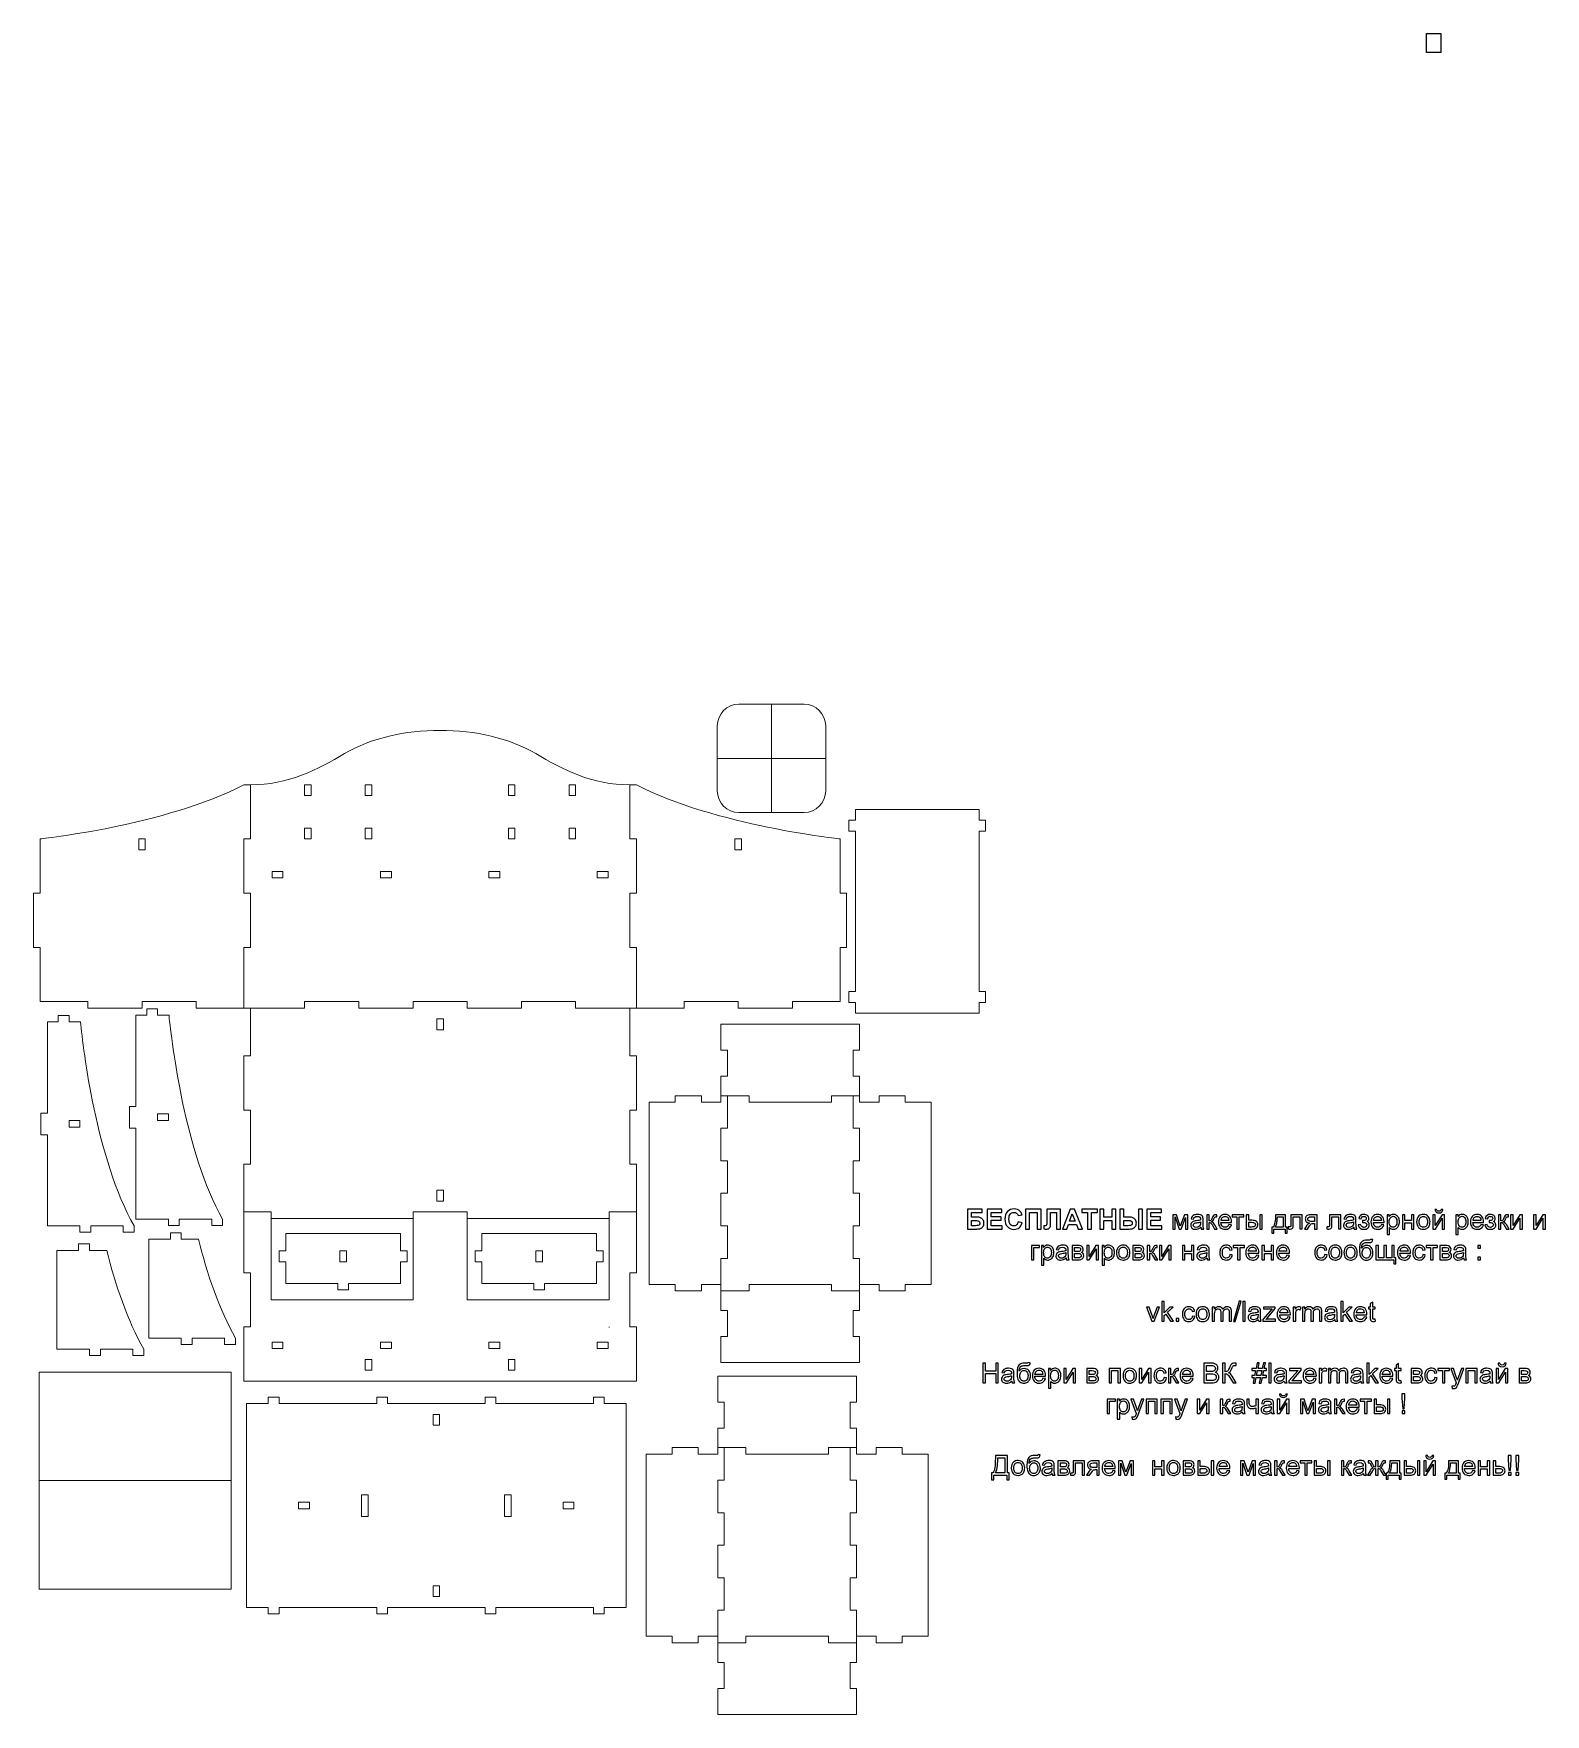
# Model space of a CAD drawing. Header units: centimetres. Extents: x 40 to 180, y 16 to 171.
import ezdxf

# ---------------------------------------------------------------- set-up
doc = ezdxf.new("R2010")
doc.units = ezdxf.units.CM
doc.header["$MEASUREMENT"] = 0
doc.header["$XCLIPFRAME"] = 0
doc.layers.add('layer 1', color=7, linetype='Continuous')
picture_1 = doc.add_image_def('image1.jpg', size_in_pixel=(1150, 1534))

msp = doc.modelspace()

# ---------------------------------------------------------------- linework, layer by layer
at = {"layer": 'layer 1', "color": 242, "lineweight": 20}
for points in [[(65.11672, 100.33244), (65.71672, 100.33244), (65.71672, 101.33244), (65.11672, 101.33244), (65.11672, 100.33244)], [(70.71672, 100.33244), (71.31672, 100.33244), (71.31672, 101.33244), (70.71672, 101.33244), (70.71672, 100.33244)], [(83.91672, 100.33244), (84.51672, 100.33244), (84.51672, 101.33244), (83.91672, 101.33244), (83.91672, 100.33244)], [(89.51672, 100.33244), (90.11672, 100.33244), (90.11672, 101.33244), (89.51672, 101.33244), (89.51672, 100.33244)], [(49.81672, 95.33244), (50.41672, 95.33244), (50.41672, 96.33244), (49.81672, 96.33244), (49.81672, 95.33244)], [(65.11672, 96.33244), (65.71672, 96.33244), (65.71672, 97.33244), (65.11672, 97.33244), (65.11672, 96.33244)], [(70.71672, 96.33244), (71.31672, 96.33244), (71.31672, 97.33244), (70.71672, 97.33244), (70.71672, 96.33244)], [(83.91672, 96.33244), (84.51672, 96.33244), (84.51672, 97.33244), (83.91672, 97.33244), (83.91672, 96.33244)], [(89.51672, 96.33244), (90.11672, 96.33244), (90.11672, 97.33244), (89.51672, 97.33244), (89.51672, 96.33244)], [(104.81672, 95.33244), (105.41672, 95.33244), (105.41672, 96.33244), (104.81672, 96.33244), (104.81672, 95.33244)], [(62.11672, 92.73244), (63.11672, 92.73244), (63.11672, 93.33244), (62.11672, 93.33244), (62.11672, 92.73244)], [(72.11672, 92.73244), (73.11672, 92.73244), (73.11672, 93.33244), (72.11672, 93.33244), (72.11672, 92.73244)], [(82.11672, 92.73244), (83.11672, 92.73244), (83.11672, 93.33244), (82.11672, 93.33244), (82.11672, 92.73244)], [(92.11672, 92.73244), (93.11672, 92.73244), (93.11672, 93.33244), (92.11672, 93.33244), (92.11672, 92.73244)], [(77.31672, 78.73244), (77.91672, 78.73244), (77.91672, 79.73244), (77.31672, 79.73244), (77.31672, 78.73244)], [(77.31672, 62.93244), (77.91672, 62.93244), (77.91672, 63.93244), (77.31672, 63.93244), (77.31672, 62.93244)], [(62.11672, 49.33244), (63.11672, 49.33244), (63.11672, 49.93244), (62.11672, 49.93244), (62.11672, 49.33244)], [(72.11672, 49.33244), (73.11672, 49.33244), (73.11672, 49.93244), (72.11672, 49.93244), (72.11672, 49.33244)], [(82.11672, 49.33509), (83.11672, 49.33509), (83.11672, 49.93509), (82.11672, 49.93509), (82.11672, 49.33509)], [(92.11672, 49.33244), (93.11672, 49.33244), (93.11672, 49.93244), (92.11672, 49.93244), (92.11672, 49.33244)], [(70.71672, 47.33244), (71.31672, 47.33244), (71.31672, 48.33244), (70.71672, 48.33244), (70.71672, 47.33244)], [(83.91672, 47.33244), (84.51672, 47.33244), (84.51672, 48.33244), (83.91672, 48.33244), (83.91672, 47.33244)]]:
    msp.add_lwpolyline(points, close=True, dxfattribs=at)
at = {"layer": 'layer 1', "color": 250, "lineweight": 20}
for points in [[(76.96406, 42.25405), (77.56406, 42.25405), (77.56406, 43.25405), (76.96406, 43.25405), (76.96406, 42.25405)], [(70.36406, 33.85405), (70.96406, 33.85405), (70.96406, 35.85405), (70.36406, 35.85405), (70.36406, 33.85405)], [(83.56406, 33.85405), (84.16406, 33.85405), (84.16406, 35.85405), (83.56406, 35.85405), (83.56406, 33.85405)], [(64.56406, 34.55405), (65.56406, 34.55405), (65.56406, 35.15405), (64.56406, 35.15405), (64.56406, 34.55405)], [(88.96406, 34.55405), (89.96406, 34.55405), (89.96406, 35.15405), (88.96406, 35.15405), (88.96406, 34.55405)], [(76.96406, 26.45405), (77.56406, 26.45405), (77.56406, 27.45405), (76.96406, 27.45405), (76.96406, 26.45405)]]:
    msp.add_lwpolyline(points, close=True, dxfattribs=at)
at = {"layer": 'layer 1', "color": 242, "lineweight": 20}
for points, knots in [([(105.18418, 108.76091), (105.18418, 108.76091), (111.18419, 108.76091), (111.18419, 108.76091), (111.18419, 108.76091), (112.28419, 108.76091), (113.18419, 107.86091), (113.18419, 106.76091), (113.18419, 106.76091), (113.18419, 106.76091), (113.18419, 100.7609), (113.18419, 100.7609), (113.18419, 100.7609), (113.18419, 99.6609), (112.28419, 98.76091), (111.18419, 98.76091), (111.18419, 98.76091), (111.18419, 98.76091), (105.18418, 98.76091), (105.18418, 98.76091), (105.18418, 98.76091), (104.08418, 98.76091), (103.18419, 99.6609), (103.18419, 100.7609), (103.18419, 100.7609), (103.18419, 100.7609), (103.18419, 106.76091), (103.18419, 106.76091), (103.18419, 106.76091), (103.18419, 107.86091), (104.08418, 108.76091), (105.18418, 108.76091)], [0, 0, 0, 0, 0.111111111, 0.111111111, 0.111111111, 0.111111111, 0.222222222, 0.222222222, 0.222222222, 0.222222222, 0.333333333, 0.333333333, 0.333333333, 0.333333333, 0.444444444, 0.444444444, 0.444444444, 0.444444444, 0.555555556, 0.555555556, 0.555555556, 0.555555556, 0.666666667, 0.666666667, 0.666666667, 0.666666667, 0.777777778, 0.777777778, 0.777777778, 0.777777778, 1, 1, 1, 1]), ([(95.71674, 80.73242), (95.71674, 80.73242), (95.71674, 86.33244), (95.71674, 86.33244), (95.71674, 86.33244), (95.71674, 86.33244), (95.1167, 86.33242), (95.1167, 86.33242), (95.1167, 86.33242), (95.1167, 86.33242), (95.1167, 91.33242), (95.1167, 91.33242), (95.1167, 91.33242), (95.1167, 91.33242), (95.71674, 91.33242), (95.71674, 91.33242), (95.71674, 91.33242), (95.71674, 91.33242), (95.71674, 96.33246), (95.71674, 96.33246), (95.71674, 96.33246), (95.71674, 96.33246), (95.1167, 96.33244), (95.1167, 96.33244), (95.1167, 96.33244), (95.1167, 96.33244), (95.1167, 101.33366), (95.1167, 101.33366), (95.1167, 101.33366), (91.66127, 101.28363), (88.89398, 102.74758), (86.43451, 104.20728), (86.43451, 104.20728), (81.62293, 107.06298), (73.61045, 107.06283), (68.79894, 104.20718), (68.79894, 104.20718), (66.33948, 102.74748), (63.57215, 101.28241), (60.11672, 101.33244)], [0, 0, 0, 0, 0.090909091, 0.090909091, 0.090909091, 0.090909091, 0.181818182, 0.181818182, 0.181818182, 0.181818182, 0.272727273, 0.272727273, 0.272727273, 0.272727273, 0.363636364, 0.363636364, 0.363636364, 0.363636364, 0.454545455, 0.454545455, 0.454545455, 0.454545455, 0.545454545, 0.545454545, 0.545454545, 0.545454545, 0.636363636, 0.636363636, 0.636363636, 0.636363636, 0.727272727, 0.727272727, 0.727272727, 0.727272727, 0.818181818, 0.818181818, 0.818181818, 0.818181818, 1, 1, 1, 1]), ([(59.51672, 101.33244), (52.31268, 97.57123), (40.71674, 96.33246), (40.71674, 96.33246), (40.71674, 96.33246), (40.71674, 96.33246), (40.71674, 91.33242), (40.71674, 91.33242), (40.71674, 91.33242), (40.71674, 91.33242), (40.11674, 91.33244), (40.11674, 91.33244), (40.11674, 91.33244), (40.11674, 91.33244), (40.11672, 86.33242), (40.11672, 86.33242), (40.11672, 86.33242), (40.11672, 86.33242), (40.71674, 86.33242), (40.71674, 86.33242), (40.71674, 86.33242), (40.71674, 86.33242), (40.71672, 81.33266), (40.71672, 81.33266), (40.71672, 81.33266), (40.71672, 81.33266), (45.11672, 81.33266), (45.11672, 81.33266), (45.11672, 81.33266), (45.11672, 81.33266), (45.11672, 80.73242), (45.11672, 80.73242), (45.11672, 80.73242), (45.11672, 80.73242), (50.11672, 80.73242), (50.11672, 80.73242), (50.11672, 80.73242), (50.11672, 80.73242), (50.11672, 81.33266), (50.11672, 81.33266), (50.11672, 81.33266), (50.11672, 81.33266), (55.11672, 81.33244), (55.11672, 81.33244), (55.11672, 81.33244), (55.11672, 81.33244), (55.11672, 80.73242), (55.11672, 80.73242), (55.11672, 80.73242), (55.11672, 80.73242), (65.11674, 80.73242), (65.11674, 80.73242), (65.11674, 80.73242), (65.11674, 80.73242), (65.11674, 81.33266), (65.11674, 81.33266), (65.11674, 81.33266), (65.11674, 81.33266), (70.11674, 81.33266), (70.11674, 81.33266), (70.11674, 81.33266), (70.11674, 81.33266), (70.11674, 80.73242), (70.11674, 80.73242), (70.11674, 80.73242), (70.11674, 80.73242), (75.11672, 80.73242), (75.11672, 80.73242), (75.11672, 80.73242), (75.11672, 80.73242), (75.1167, 81.33266), (75.1167, 81.33266), (75.1167, 81.33266), (75.1167, 81.33266), (80.11672, 81.33266), (80.11672, 81.33266), (80.11672, 81.33266), (80.11672, 81.33266), (80.1167, 80.73242), (80.1167, 80.73242), (80.1167, 80.73242), (80.1167, 80.73242), (85.11672, 80.73242), (85.11672, 80.73242), (85.11672, 80.73242), (85.11672, 80.73242), (85.1167, 81.33266), (85.1167, 81.33266), (85.1167, 81.33266), (85.1167, 81.33266), (90.11672, 81.33266), (90.11672, 81.33266), (90.11672, 81.33266), (90.11672, 81.33266), (90.1167, 80.73242), (90.1167, 80.73242), (90.1167, 80.73242), (90.1167, 80.73242), (100.11672, 80.73242), (100.11672, 80.73242), (100.11672, 80.73242), (100.11672, 80.73242), (100.11672, 81.33266), (100.11672, 81.33266), (100.11672, 81.33266), (100.11672, 81.33266), (105.11672, 81.33266), (105.11672, 81.33266), (105.11672, 81.33266), (105.11672, 81.33266), (105.1167, 80.73242), (105.1167, 80.73242), (105.1167, 80.73242), (105.1167, 80.73242), (110.11674, 80.73242), (110.11674, 80.73242), (110.11674, 80.73242), (110.11674, 80.73242), (110.11672, 81.33266), (110.11672, 81.33266), (110.11672, 81.33266), (110.11672, 81.33266), (114.51672, 81.33266), (114.51672, 81.33266), (114.51672, 81.33266), (114.51672, 81.33266), (114.5167, 86.33242), (114.5167, 86.33242), (114.5167, 86.33242), (114.5167, 86.33242), (115.11674, 86.33242), (115.11674, 86.33242), (115.11674, 86.33242), (115.11674, 86.33242), (115.11674, 91.33244), (115.11674, 91.33244), (115.11674, 91.33244), (115.11674, 91.33244), (114.5167, 91.33242), (114.5167, 91.33242), (114.5167, 91.33242), (114.5167, 91.33242), (114.5167, 96.33246), (114.5167, 96.33246), (114.5167, 96.33246), (114.5167, 96.33246), (102.92118, 97.57367), (95.71643, 101.33258)], [0, 0, 0, 0, 0.026315789, 0.026315789, 0.026315789, 0.026315789, 0.052631579, 0.052631579, 0.052631579, 0.052631579, 0.078947368, 0.078947368, 0.078947368, 0.078947368, 0.105263158, 0.105263158, 0.105263158, 0.105263158, 0.131578947, 0.131578947, 0.131578947, 0.131578947, 0.157894737, 0.157894737, 0.157894737, 0.157894737, 0.184210526, 0.184210526, 0.184210526, 0.184210526, 0.210526316, 0.210526316, 0.210526316, 0.210526316, 0.236842105, 0.236842105, 0.236842105, 0.236842105, 0.263157895, 0.263157895, 0.263157895, 0.263157895, 0.289473684, 0.289473684, 0.289473684, 0.289473684, 0.315789474, 0.315789474, 0.315789474, 0.315789474, 0.342105263, 0.342105263, 0.342105263, 0.342105263, 0.368421053, 0.368421053, 0.368421053, 0.368421053, 0.394736842, 0.394736842, 0.394736842, 0.394736842, 0.421052632, 0.421052632, 0.421052632, 0.421052632, 0.447368421, 0.447368421, 0.447368421, 0.447368421, 0.473684211, 0.473684211, 0.473684211, 0.473684211, 0.5, 0.5, 0.5, 0.5, 0.526315789, 0.526315789, 0.526315789, 0.526315789, 0.552631579, 0.552631579, 0.552631579, 0.552631579, 0.578947368, 0.578947368, 0.578947368, 0.578947368, 0.605263158, 0.605263158, 0.605263158, 0.605263158, 0.631578947, 0.631578947, 0.631578947, 0.631578947, 0.657894737, 0.657894737, 0.657894737, 0.657894737, 0.684210526, 0.684210526, 0.684210526, 0.684210526, 0.710526316, 0.710526316, 0.710526316, 0.710526316, 0.736842105, 0.736842105, 0.736842105, 0.736842105, 0.763157895, 0.763157895, 0.763157895, 0.763157895, 0.789473684, 0.789473684, 0.789473684, 0.789473684, 0.815789474, 0.815789474, 0.815789474, 0.815789474, 0.842105263, 0.842105263, 0.842105263, 0.842105263, 0.868421053, 0.868421053, 0.868421053, 0.868421053, 0.894736842, 0.894736842, 0.894736842, 0.894736842, 0.921052632, 0.921052632, 0.921052632, 0.921052632, 0.947368421, 0.947368421, 0.947368421, 0.947368421, 1, 1, 1, 1]), ([(60.11674, 101.33356), (60.11674, 101.33356), (60.11674, 96.33246), (60.11674, 96.33246), (60.11674, 96.33246), (60.11674, 96.33246), (59.5167, 96.33246), (59.5167, 96.33246), (59.5167, 96.33246), (59.5167, 96.33246), (59.5167, 91.33242), (59.5167, 91.33242), (59.5167, 91.33242), (59.5167, 91.33242), (60.11674, 91.33244), (60.11674, 91.33244), (60.11674, 91.33244), (60.11674, 91.33244), (60.11674, 86.33242), (60.11674, 86.33242), (60.11674, 86.33242), (60.11674, 86.33242), (59.5167, 86.33244), (59.5167, 86.33244), (59.5167, 86.33244), (59.5167, 86.33244), (59.51671, 80.73242), (59.51671, 80.73242)], [0, 0, 0, 0, 0.125, 0.125, 0.125, 0.125, 0.25, 0.25, 0.25, 0.25, 0.375, 0.375, 0.375, 0.375, 0.5, 0.5, 0.5, 0.5, 0.625, 0.625, 0.625, 0.625, 0.75, 0.75, 0.75, 0.75, 1, 1, 1, 1]), ([(115.92844, 80.25395), (115.92844, 80.25395), (115.92844, 80.25395), (115.92844, 80.25395), (115.92844, 80.25395), (115.92844, 80.25395), (115.92846, 81.25399), (115.92846, 81.25399), (115.92846, 81.25399), (115.92846, 81.25399), (115.32844, 81.25399), (115.32844, 81.25399), (115.32844, 81.25399), (115.32844, 81.25399), (115.32844, 81.25399), (115.32844, 81.25399), (115.32844, 81.25399), (115.32844, 81.25399), (115.32844, 81.25399), (115.32844, 81.25399), (115.32844, 81.25399), (115.32844, 81.25399), (115.32844, 82.25399), (115.32844, 82.25399), (115.32844, 82.25399), (115.32844, 82.25399), (115.33844, 82.25399), (115.33844, 82.25399), (115.33844, 82.25399), (115.33844, 82.25399), (115.92846, 82.25399), (115.92846, 82.25399), (115.92846, 82.25399), (115.92846, 82.25399), (115.92846, 82.25399), (115.92846, 82.25399), (115.92846, 82.25399), (115.92846, 82.25399), (115.92846, 97.05397), (115.92846, 97.05397), (115.92846, 97.05397), (115.92846, 97.05397), (115.32844, 97.05397), (115.32844, 97.05397), (115.32844, 97.05397), (115.32844, 97.05397), (115.32844, 97.06397), (115.32844, 97.06397), (115.32844, 97.06397), (115.32844, 97.06397), (115.32844, 98.05397), (115.32844, 98.05397), (115.32844, 98.05397), (115.32844, 98.05397), (115.33844, 98.05397), (115.33844, 98.05397), (115.33844, 98.05397), (115.33844, 98.05397), (115.92846, 98.05397), (115.92846, 98.05397), (115.92846, 98.05397), (115.92846, 98.05397), (115.92846, 99.05395), (115.92846, 99.05395), (115.92846, 99.05395), (115.92846, 99.05395), (115.92846, 99.05397), (115.92846, 99.05397), (115.92846, 99.05397), (115.92846, 99.05397), (115.92846, 99.05395), (115.92846, 99.05395), (115.92846, 99.05395), (115.92846, 99.05395), (115.93846, 99.05395), (115.93846, 99.05395), (115.93846, 99.05395), (115.93846, 99.05395), (127.32858, 99.05395), (127.32858, 99.05395), (127.32858, 99.05395), (127.32858, 99.05395), (127.32858, 99.05395), (127.32858, 99.05395), (127.32858, 99.05395), (127.32858, 99.05395), (127.32858, 98.06397), (127.32858, 98.06397), (127.32858, 98.06397), (127.32858, 98.06397), (127.32858, 98.05397), (127.32858, 98.05397), (127.32858, 98.05397), (127.32858, 98.05397), (127.32858, 98.05397), (127.32858, 98.05397), (127.32858, 98.05397), (127.32858, 98.05397), (127.92846, 98.05397), (127.92846, 98.05397), (127.92846, 98.05397), (127.92846, 98.05397), (127.92846, 97.05397), (127.92846, 97.05397), (127.92846, 97.05397), (127.92846, 97.05397), (127.33858, 97.05397), (127.33858, 97.05397), (127.33858, 97.05397), (127.33858, 97.05397), (127.32858, 97.05397), (127.32858, 97.05397), (127.32858, 97.05397), (127.32858, 97.05397), (127.32858, 97.05397), (127.32858, 97.05397), (127.32858, 97.05397), (127.32858, 97.05397), (127.32858, 82.26399), (127.32858, 82.26399), (127.32858, 82.26399), (127.32858, 82.26399), (127.32858, 82.25399), (127.32858, 82.25399), (127.32858, 82.25399), (127.32858, 82.25399), (127.32858, 82.25399), (127.32858, 82.25399), (127.32858, 82.25399), (127.32858, 82.25399), (127.32858, 82.25399), (127.32858, 82.25399), (127.32858, 82.25399), (127.32858, 82.25399), (127.92846, 82.25399), (127.92846, 82.25399), (127.92846, 82.25399), (127.92846, 82.25399), (127.92846, 81.25399), (127.92846, 81.25399), (127.92846, 81.25399), (127.92846, 81.25399), (127.92846, 81.25399), (127.92846, 81.25399), (127.92846, 81.25399), (127.92846, 81.25399), (127.33858, 81.25399), (127.33858, 81.25399), (127.33858, 81.25399), (127.33858, 81.25399), (127.32858, 81.25399), (127.32858, 81.25399), (127.32858, 81.25399), (127.32858, 81.25399), (127.32858, 81.25399), (127.32858, 81.25399), (127.32858, 81.25399), (127.32858, 81.25399), (127.32858, 80.25395), (127.32858, 80.25395), (127.32858, 80.25395), (127.32858, 80.25395), (115.92846, 80.25395), (115.92846, 80.25395), (115.92846, 80.25395), (115.92846, 80.25395), (115.92844, 80.25395), (115.92844, 80.25395)], [0, 0, 0, 0, 0.023255814, 0.023255814, 0.023255814, 0.023255814, 0.046511628, 0.046511628, 0.046511628, 0.046511628, 0.069767442, 0.069767442, 0.069767442, 0.069767442, 0.093023256, 0.093023256, 0.093023256, 0.093023256, 0.11627907, 0.11627907, 0.11627907, 0.11627907, 0.139534884, 0.139534884, 0.139534884, 0.139534884, 0.162790698, 0.162790698, 0.162790698, 0.162790698, 0.186046512, 0.186046512, 0.186046512, 0.186046512, 0.209302326, 0.209302326, 0.209302326, 0.209302326, 0.23255814, 0.23255814, 0.23255814, 0.23255814, 0.255813953, 0.255813953, 0.255813953, 0.255813953, 0.279069767, 0.279069767, 0.279069767, 0.279069767, 0.302325581, 0.302325581, 0.302325581, 0.302325581, 0.325581395, 0.325581395, 0.325581395, 0.325581395, 0.348837209, 0.348837209, 0.348837209, 0.348837209, 0.372093023, 0.372093023, 0.372093023, 0.372093023, 0.395348837, 0.395348837, 0.395348837, 0.395348837, 0.418604651, 0.418604651, 0.418604651, 0.418604651, 0.441860465, 0.441860465, 0.441860465, 0.441860465, 0.465116279, 0.465116279, 0.465116279, 0.465116279, 0.488372093, 0.488372093, 0.488372093, 0.488372093, 0.511627907, 0.511627907, 0.511627907, 0.511627907, 0.534883721, 0.534883721, 0.534883721, 0.534883721, 0.558139535, 0.558139535, 0.558139535, 0.558139535, 0.581395349, 0.581395349, 0.581395349, 0.581395349, 0.604651163, 0.604651163, 0.604651163, 0.604651163, 0.627906977, 0.627906977, 0.627906977, 0.627906977, 0.651162791, 0.651162791, 0.651162791, 0.651162791, 0.674418605, 0.674418605, 0.674418605, 0.674418605, 0.697674419, 0.697674419, 0.697674419, 0.697674419, 0.720930233, 0.720930233, 0.720930233, 0.720930233, 0.744186047, 0.744186047, 0.744186047, 0.744186047, 0.76744186, 0.76744186, 0.76744186, 0.76744186, 0.790697674, 0.790697674, 0.790697674, 0.790697674, 0.813953488, 0.813953488, 0.813953488, 0.813953488, 0.837209302, 0.837209302, 0.837209302, 0.837209302, 0.860465116, 0.860465116, 0.860465116, 0.860465116, 0.88372093, 0.88372093, 0.88372093, 0.88372093, 0.906976744, 0.906976744, 0.906976744, 0.906976744, 0.930232558, 0.930232558, 0.930232558, 0.930232558, 0.953488372, 0.953488372, 0.953488372, 0.953488372, 1, 1, 1, 1]), ([(57.55161, 61.26775), (54.05196, 67.46584), (52.86043, 77.52263), (52.60699, 80.06775), (52.60699, 80.06775), (52.60699, 80.06775), (52.58969, 80.06775), (52.58969, 80.06775), (52.58969, 80.06775), (52.58969, 80.06775), (51.55159, 80.06775), (51.55159, 80.06775), (51.55159, 80.06775), (51.55159, 80.06775), (51.55159, 80.66775), (51.55159, 80.66775), (51.55159, 80.66775), (51.55159, 80.66775), (50.55159, 80.66775), (50.55159, 80.66775), (50.55159, 80.66775), (50.55159, 80.66775), (50.55159, 80.65775), (50.55159, 80.65775), (50.55159, 80.65775), (50.55159, 80.65775), (50.55159, 80.06775), (50.55159, 80.06775), (50.55159, 80.06775), (50.55159, 80.06775), (49.55159, 80.06775), (49.55159, 80.06775), (49.55159, 80.06775), (49.55159, 80.06775), (49.55159, 71.66775), (49.55159, 71.66775), (49.55159, 71.66775), (49.55159, 71.66775), (48.95159, 71.66775), (48.95159, 71.66775), (48.95159, 71.66775), (48.95159, 71.66775), (48.95159, 69.66775), (48.95159, 69.66775), (48.95159, 69.66775), (48.95159, 69.66775), (49.55159, 69.66775), (49.55159, 69.66775), (49.55159, 69.66775), (49.55159, 69.66775), (49.55159, 61.26775), (49.55159, 61.26775), (49.55159, 61.26775), (49.55159, 61.26775), (52.55163, 61.26775), (52.55163, 61.26775), (52.55163, 61.26775), (52.55163, 61.26775), (52.55161, 60.66774), (52.55161, 60.66774), (52.55161, 60.66774), (52.55161, 60.66774), (52.55161, 60.66773), (52.55161, 60.66773), (52.55161, 60.66773), (52.55161, 60.66773), (52.55161, 60.66773), (52.55161, 60.66773), (52.55161, 60.66773), (52.55161, 60.66773), (53.55159, 60.66773), (53.55159, 60.66773), (53.55159, 60.66773), (53.55159, 60.66773), (53.55159, 61.26775), (53.55159, 61.26775), (53.55159, 61.26775), (53.55159, 61.26775), (56.55159, 61.26775), (56.55159, 61.26775), (56.55159, 61.26775), (56.55159, 61.26775), (56.55159, 60.66773), (56.55159, 60.66773), (56.55159, 60.66773), (56.55159, 60.66773), (57.5516, 60.66773), (57.5516, 60.66773), (57.5516, 60.66773), (57.5516, 60.66773), (57.55161, 61.26775), (57.55161, 61.26775)], [0, 0, 0, 0, 0.041666667, 0.041666667, 0.041666667, 0.041666667, 0.083333333, 0.083333333, 0.083333333, 0.083333333, 0.125, 0.125, 0.125, 0.125, 0.166666667, 0.166666667, 0.166666667, 0.166666667, 0.208333333, 0.208333333, 0.208333333, 0.208333333, 0.25, 0.25, 0.25, 0.25, 0.291666667, 0.291666667, 0.291666667, 0.291666667, 0.333333333, 0.333333333, 0.333333333, 0.333333333, 0.375, 0.375, 0.375, 0.375, 0.416666667, 0.416666667, 0.416666667, 0.416666667, 0.458333333, 0.458333333, 0.458333333, 0.458333333, 0.5, 0.5, 0.5, 0.5, 0.541666667, 0.541666667, 0.541666667, 0.541666667, 0.583333333, 0.583333333, 0.583333333, 0.583333333, 0.625, 0.625, 0.625, 0.625, 0.666666667, 0.666666667, 0.666666667, 0.666666667, 0.708333333, 0.708333333, 0.708333333, 0.708333333, 0.75, 0.75, 0.75, 0.75, 0.791666667, 0.791666667, 0.791666667, 0.791666667, 0.833333333, 0.833333333, 0.833333333, 0.833333333, 0.875, 0.875, 0.875, 0.875, 0.916666667, 0.916666667, 0.916666667, 0.916666667, 1, 1, 1, 1]), ([(95.1167, 80.73244), (95.1167, 80.73244), (95.1167, 76.33242), (95.1167, 76.33242), (95.1167, 76.33242), (95.1167, 76.33242), (95.71674, 76.33244), (95.71674, 76.33244), (95.71674, 76.33244), (95.71674, 76.33244), (95.71674, 71.33246), (95.71674, 71.33246), (95.71674, 71.33246), (95.71674, 71.33246), (95.1167, 71.33246), (95.1167, 71.33246), (95.1167, 71.33246), (95.1167, 71.33246), (95.1167, 66.33242), (95.1167, 66.33242), (95.1167, 66.33242), (95.1167, 66.33242), (95.71674, 66.33244), (95.71674, 66.33244), (95.71674, 66.33244), (95.71674, 66.33244), (95.71674, 56.33242), (95.71674, 56.33242), (95.71674, 56.33242), (95.71674, 56.33242), (95.1167, 56.33244), (95.1167, 56.33244), (95.1167, 56.33244), (95.1167, 56.33244), (95.1167, 51.33242), (95.1167, 51.33242), (95.1167, 51.33242), (95.1167, 51.33242), (95.71674, 51.33244), (95.71674, 51.33244), (95.71674, 51.33244), (95.71674, 51.33244), (95.71674, 46.33242), (95.71674, 46.33242), (95.71674, 46.33242), (95.71674, 46.33242), (59.5167, 46.33242), (59.5167, 46.33242), (59.5167, 46.33242), (59.5167, 46.33242), (59.5167, 51.33244), (59.5167, 51.33244), (59.5167, 51.33244), (59.5167, 51.33244), (60.11674, 51.33242), (60.11674, 51.33242), (60.11674, 51.33242), (60.11674, 51.33242), (60.11674, 56.33244), (60.11674, 56.33244), (60.11674, 56.33244), (60.11674, 56.33244), (59.5167, 56.33242), (59.5167, 56.33242), (59.5167, 56.33242), (59.5167, 56.33242), (59.5167, 66.33244), (59.5167, 66.33244), (59.5167, 66.33244), (59.5167, 66.33244), (60.11674, 66.33242), (60.11674, 66.33242), (60.11674, 66.33242), (60.11674, 66.33242), (60.11674, 71.33246), (60.11674, 71.33246), (60.11674, 71.33246), (60.11674, 71.33246), (59.5167, 71.33246), (59.5167, 71.33246), (59.5167, 71.33246), (59.5167, 71.33246), (59.5167, 76.33244), (59.5167, 76.33244), (59.5167, 76.33244), (59.5167, 76.33244), (60.11674, 76.33242), (60.11674, 76.33242), (60.11674, 76.33242), (60.11674, 76.33242), (60.11674, 80.73244), (60.11674, 80.73244)], [0, 0, 0, 0, 0.041666667, 0.041666667, 0.041666667, 0.041666667, 0.083333333, 0.083333333, 0.083333333, 0.083333333, 0.125, 0.125, 0.125, 0.125, 0.166666667, 0.166666667, 0.166666667, 0.166666667, 0.208333333, 0.208333333, 0.208333333, 0.208333333, 0.25, 0.25, 0.25, 0.25, 0.291666667, 0.291666667, 0.291666667, 0.291666667, 0.333333333, 0.333333333, 0.333333333, 0.333333333, 0.375, 0.375, 0.375, 0.375, 0.416666667, 0.416666667, 0.416666667, 0.416666667, 0.458333333, 0.458333333, 0.458333333, 0.458333333, 0.5, 0.5, 0.5, 0.5, 0.541666667, 0.541666667, 0.541666667, 0.541666667, 0.583333333, 0.583333333, 0.583333333, 0.583333333, 0.625, 0.625, 0.625, 0.625, 0.666666667, 0.666666667, 0.666666667, 0.666666667, 0.708333333, 0.708333333, 0.708333333, 0.708333333, 0.75, 0.75, 0.75, 0.75, 0.791666667, 0.791666667, 0.791666667, 0.791666667, 0.833333333, 0.833333333, 0.833333333, 0.833333333, 0.875, 0.875, 0.875, 0.875, 0.916666667, 0.916666667, 0.916666667, 0.916666667, 1, 1, 1, 1]), ([(49.38489, 60.65658), (45.88524, 66.85467), (44.69371, 76.91146), (44.44027, 79.45658), (44.44027, 79.45658), (44.44027, 79.45658), (44.42297, 79.45658), (44.42297, 79.45658), (44.42297, 79.45658), (44.42297, 79.45658), (43.38487, 79.45658), (43.38487, 79.45658), (43.38487, 79.45658), (43.38487, 79.45658), (43.38487, 80.05658), (43.38487, 80.05658), (43.38487, 80.05658), (43.38487, 80.05658), (42.38487, 80.05658), (42.38487, 80.05658), (42.38487, 80.05658), (42.38487, 80.05658), (42.38487, 80.04658), (42.38487, 80.04658), (42.38487, 80.04658), (42.38487, 80.04658), (42.38487, 79.45658), (42.38487, 79.45658), (42.38487, 79.45658), (42.38487, 79.45658), (41.38487, 79.45658), (41.38487, 79.45658), (41.38487, 79.45658), (41.38487, 79.45658), (41.38487, 71.05658), (41.38487, 71.05658), (41.38487, 71.05658), (41.38487, 71.05658), (40.78487, 71.05658), (40.78487, 71.05658), (40.78487, 71.05658), (40.78487, 71.05658), (40.78487, 69.05658), (40.78487, 69.05658), (40.78487, 69.05658), (40.78487, 69.05658), (41.38487, 69.05658), (41.38487, 69.05658), (41.38487, 69.05658), (41.38487, 69.05658), (41.38487, 60.65658), (41.38487, 60.65658), (41.38487, 60.65658), (41.38487, 60.65658), (44.38491, 60.65658), (44.38491, 60.65658), (44.38491, 60.65658), (44.38491, 60.65658), (44.38489, 60.05657), (44.38489, 60.05657), (44.38489, 60.05657), (44.38489, 60.05657), (44.38489, 60.05656), (44.38489, 60.05656), (44.38489, 60.05656), (44.38489, 60.05656), (44.38489, 60.05656), (44.38489, 60.05656), (44.38489, 60.05656), (44.38489, 60.05656), (45.38487, 60.05656), (45.38487, 60.05656), (45.38487, 60.05656), (45.38487, 60.05656), (45.38487, 60.65658), (45.38487, 60.65658), (45.38487, 60.65658), (45.38487, 60.65658), (48.38487, 60.65658), (48.38487, 60.65658), (48.38487, 60.65658), (48.38487, 60.65658), (48.38487, 60.05656), (48.38487, 60.05656), (48.38487, 60.05656), (48.38487, 60.05656), (49.38488, 60.05656), (49.38488, 60.05656), (49.38488, 60.05656), (49.38488, 60.05656), (49.38489, 60.65658), (49.38489, 60.65658)], [0, 0, 0, 0, 0.041666667, 0.041666667, 0.041666667, 0.041666667, 0.083333333, 0.083333333, 0.083333333, 0.083333333, 0.125, 0.125, 0.125, 0.125, 0.166666667, 0.166666667, 0.166666667, 0.166666667, 0.208333333, 0.208333333, 0.208333333, 0.208333333, 0.25, 0.25, 0.25, 0.25, 0.291666667, 0.291666667, 0.291666667, 0.291666667, 0.333333333, 0.333333333, 0.333333333, 0.333333333, 0.375, 0.375, 0.375, 0.375, 0.416666667, 0.416666667, 0.416666667, 0.416666667, 0.458333333, 0.458333333, 0.458333333, 0.458333333, 0.5, 0.5, 0.5, 0.5, 0.541666667, 0.541666667, 0.541666667, 0.541666667, 0.583333333, 0.583333333, 0.583333333, 0.583333333, 0.625, 0.625, 0.625, 0.625, 0.666666667, 0.666666667, 0.666666667, 0.666666667, 0.708333333, 0.708333333, 0.708333333, 0.708333333, 0.75, 0.75, 0.75, 0.75, 0.791666667, 0.791666667, 0.791666667, 0.791666667, 0.833333333, 0.833333333, 0.833333333, 0.833333333, 0.875, 0.875, 0.875, 0.875, 0.916666667, 0.916666667, 0.916666667, 0.916666667, 1, 1, 1, 1]), ([(116.31337, 55.25021), (116.31337, 55.25021), (118.11335, 55.25021), (118.11335, 55.25021), (118.11335, 55.25021), (118.11335, 55.25021), (118.11335, 54.65017), (118.11335, 54.65017), (118.11335, 54.65017), (118.11335, 54.65017), (120.51337, 54.65017), (120.51337, 54.65017), (120.51337, 54.65017), (120.51337, 54.65017), (120.51335, 55.25021), (120.51335, 55.25021), (120.51335, 55.25021), (120.51335, 55.25021), (122.91337, 55.25021), (122.91337, 55.25021), (122.91337, 55.25021), (122.91337, 55.25021), (122.91335, 72.05019), (122.91335, 72.05019), (122.91335, 72.05019), (122.91335, 72.05019), (120.51335, 72.05019), (120.51335, 72.05019), (120.51335, 72.05019), (120.51335, 72.05019), (120.51337, 72.65021), (120.51337, 72.65021), (120.51337, 72.65021), (120.51337, 72.65021), (118.11335, 72.65021), (118.11335, 72.65021), (118.11335, 72.65021), (118.11335, 72.65021), (118.11335, 72.05019), (118.11335, 72.05019), (118.11335, 72.05019), (118.11335, 72.05019), (116.31337, 72.05019), (116.31337, 72.05019), (116.31337, 72.05019), (116.31337, 72.05019), (116.31339, 74.45019), (116.31339, 74.45019), (116.31339, 74.45019), (116.31339, 74.45019), (115.71335, 74.45017), (115.71335, 74.45017), (115.71335, 74.45017), (115.71335, 74.45017), (115.71335, 76.85019), (115.71335, 76.85019), (115.71335, 76.85019), (115.71335, 76.85019), (116.31339, 76.85019), (116.31339, 76.85019), (116.31339, 76.85019), (116.31339, 76.85019), (116.31339, 79.25019), (116.31339, 79.25019), (116.31339, 79.25019), (116.31339, 79.25019), (103.51335, 79.25017), (103.51335, 79.25017), (103.51335, 79.25017), (103.51335, 79.25017), (103.51335, 76.85019), (103.51335, 76.85019), (103.51335, 76.85019), (103.51335, 76.85019), (104.11339, 76.85019), (104.11339, 76.85019), (104.11339, 76.85019), (104.11339, 76.85019), (104.11339, 74.45017), (104.11339, 74.45017), (104.11339, 74.45017), (104.11339, 74.45017), (103.51335, 74.45019), (103.51335, 74.45019), (103.51335, 74.45019), (103.51335, 74.45019), (103.51337, 72.05019), (103.51337, 72.05019), (103.51337, 72.05019), (103.51337, 72.05019), (101.71335, 72.05019), (101.71335, 72.05019), (101.71335, 72.05019), (101.71335, 72.05019), (101.71337, 72.65021), (101.71337, 72.65021), (101.71337, 72.65021), (101.71337, 72.65021), (99.31339, 72.65021), (99.31339, 72.65021), (99.31339, 72.65021), (99.31339, 72.65021), (99.31339, 72.05019), (99.31339, 72.05019), (99.31339, 72.05019), (99.31339, 72.05019), (96.91339, 72.05019), (96.91339, 72.05019), (96.91339, 72.05019), (96.91339, 72.05019), (96.91337, 55.25021), (96.91337, 55.25021), (96.91337, 55.25021), (96.91337, 55.25021), (99.31339, 55.25021), (99.31339, 55.25021), (99.31339, 55.25021), (99.31339, 55.25021), (99.31337, 54.65017), (99.31337, 54.65017), (99.31337, 54.65017), (99.31337, 54.65017), (101.71335, 54.65017), (101.71335, 54.65017), (101.71335, 54.65017), (101.71335, 54.65017), (101.71335, 55.25021), (101.71335, 55.25021), (101.71335, 55.25021), (101.71335, 55.25021), (103.51337, 55.25021), (103.51337, 55.25021)], [0, 0, 0, 0, 0.029411765, 0.029411765, 0.029411765, 0.029411765, 0.058823529, 0.058823529, 0.058823529, 0.058823529, 0.088235294, 0.088235294, 0.088235294, 0.088235294, 0.117647059, 0.117647059, 0.117647059, 0.117647059, 0.147058824, 0.147058824, 0.147058824, 0.147058824, 0.176470588, 0.176470588, 0.176470588, 0.176470588, 0.205882353, 0.205882353, 0.205882353, 0.205882353, 0.235294118, 0.235294118, 0.235294118, 0.235294118, 0.264705882, 0.264705882, 0.264705882, 0.264705882, 0.294117647, 0.294117647, 0.294117647, 0.294117647, 0.323529412, 0.323529412, 0.323529412, 0.323529412, 0.352941176, 0.352941176, 0.352941176, 0.352941176, 0.382352941, 0.382352941, 0.382352941, 0.382352941, 0.411764706, 0.411764706, 0.411764706, 0.411764706, 0.441176471, 0.441176471, 0.441176471, 0.441176471, 0.470588235, 0.470588235, 0.470588235, 0.470588235, 0.5, 0.5, 0.5, 0.5, 0.529411765, 0.529411765, 0.529411765, 0.529411765, 0.558823529, 0.558823529, 0.558823529, 0.558823529, 0.588235294, 0.588235294, 0.588235294, 0.588235294, 0.617647059, 0.617647059, 0.617647059, 0.617647059, 0.647058824, 0.647058824, 0.647058824, 0.647058824, 0.676470588, 0.676470588, 0.676470588, 0.676470588, 0.705882353, 0.705882353, 0.705882353, 0.705882353, 0.735294118, 0.735294118, 0.735294118, 0.735294118, 0.764705882, 0.764705882, 0.764705882, 0.764705882, 0.794117647, 0.794117647, 0.794117647, 0.794117647, 0.823529412, 0.823529412, 0.823529412, 0.823529412, 0.852941176, 0.852941176, 0.852941176, 0.852941176, 0.882352941, 0.882352941, 0.882352941, 0.882352941, 0.911764706, 0.911764706, 0.911764706, 0.911764706, 0.941176471, 0.941176471, 0.941176471, 0.941176471, 1, 1, 1, 1]), ([(103.51335, 72.65019), (103.51335, 72.65019), (106.11335, 72.65021), (106.11335, 72.65021), (106.11335, 72.65021), (106.11335, 72.65021), (106.11335, 72.05019), (106.11335, 72.05019), (106.11335, 72.05019), (106.11335, 72.05019), (113.71335, 72.05019), (113.71335, 72.05019), (113.71335, 72.05019), (113.71335, 72.05019), (113.71337, 72.65021), (113.71337, 72.65021), (113.71337, 72.65021), (113.71337, 72.65021), (116.31339, 72.65019), (116.31339, 72.65019)], [0, 0, 0, 0, 0.166666667, 0.166666667, 0.166666667, 0.166666667, 0.333333333, 0.333333333, 0.333333333, 0.333333333, 0.5, 0.5, 0.5, 0.5, 0.666666667, 0.666666667, 0.666666667, 0.666666667, 1, 1, 1, 1]), ([(115.71337, 72.65019), (115.71337, 72.65019), (115.71335, 72.05019), (115.71335, 72.05019), (115.71335, 72.05019), (115.71335, 72.05019), (115.71335, 69.65019), (115.71335, 69.65019), (115.71335, 69.65019), (115.71335, 69.65019), (116.31339, 69.65019), (116.31339, 69.65019), (116.31339, 69.65019), (116.31339, 69.65019), (116.31339, 66.65017), (116.31339, 66.65017), (116.31339, 66.65017), (116.31339, 66.65017), (115.71335, 66.65017), (115.71335, 66.65017), (115.71335, 66.65017), (115.71335, 66.65017), (115.71335, 63.65017), (115.71335, 63.65017), (115.71335, 63.65017), (115.71335, 63.65017), (116.31339, 63.65019), (116.31339, 63.65019), (116.31339, 63.65019), (116.31339, 63.65019), (116.31339, 60.65021), (116.31339, 60.65021), (116.31339, 60.65021), (116.31339, 60.65021), (115.71335, 60.65021), (115.71335, 60.65021), (115.71335, 60.65021), (115.71335, 60.65021), (115.71335, 57.65021), (115.71335, 57.65021), (115.71335, 57.65021), (115.71335, 57.65021), (116.31339, 57.65021), (116.31339, 57.65021), (116.31339, 57.65021), (116.31339, 57.65021), (116.31339, 52.85021), (116.31339, 52.85021), (116.31339, 52.85021), (116.31339, 52.85021), (115.71335, 52.85021), (115.71335, 52.85021), (115.71335, 52.85021), (115.71335, 52.85021), (115.71335, 50.45021), (115.71335, 50.45021), (115.71335, 50.45021), (115.71335, 50.45021), (116.31339, 50.45021), (116.31339, 50.45021), (116.31339, 50.45021), (116.31339, 50.45021), (116.31339, 48.05021), (116.31339, 48.05021), (116.31339, 48.05021), (116.31339, 48.05021), (103.51335, 48.05019), (103.51335, 48.05019), (103.51335, 48.05019), (103.51335, 48.05019), (103.51335, 50.45021), (103.51335, 50.45021), (103.51335, 50.45021), (103.51335, 50.45021), (104.11339, 50.45019), (104.11339, 50.45019), (104.11339, 50.45019), (104.11339, 50.45019), (104.11339, 52.85021), (104.11339, 52.85021), (104.11339, 52.85021), (104.11339, 52.85021), (103.51335, 52.85019), (103.51335, 52.85019), (103.51335, 52.85019), (103.51335, 52.85019), (103.51335, 57.65021), (103.51335, 57.65021), (103.51335, 57.65021), (103.51335, 57.65021), (104.11339, 57.65019), (104.11339, 57.65019), (104.11339, 57.65019), (104.11339, 57.65019), (104.11339, 60.65021), (104.11339, 60.65021), (104.11339, 60.65021), (104.11339, 60.65021), (103.51335, 60.65019), (103.51335, 60.65019), (103.51335, 60.65019), (103.51335, 60.65019), (103.51335, 63.65017), (103.51335, 63.65017), (103.51335, 63.65017), (103.51335, 63.65017), (104.11339, 63.65017), (104.11339, 63.65017), (104.11339, 63.65017), (104.11339, 63.65017), (104.11339, 66.65017), (104.11339, 66.65017), (104.11339, 66.65017), (104.11339, 66.65017), (103.51335, 66.65017), (103.51335, 66.65017), (103.51335, 66.65017), (103.51335, 66.65017), (103.51335, 69.65019), (103.51335, 69.65019), (103.51335, 69.65019), (103.51335, 69.65019), (104.11339, 69.65019), (104.11339, 69.65019), (104.11339, 69.65019), (104.11339, 69.65019), (104.11339, 72.05019), (104.11339, 72.05019), (104.11339, 72.05019), (104.11339, 72.05019), (104.11337, 72.65019), (104.11337, 72.65019)], [0, 0, 0, 0, 0.029411765, 0.029411765, 0.029411765, 0.029411765, 0.058823529, 0.058823529, 0.058823529, 0.058823529, 0.088235294, 0.088235294, 0.088235294, 0.088235294, 0.117647059, 0.117647059, 0.117647059, 0.117647059, 0.147058824, 0.147058824, 0.147058824, 0.147058824, 0.176470588, 0.176470588, 0.176470588, 0.176470588, 0.205882353, 0.205882353, 0.205882353, 0.205882353, 0.235294118, 0.235294118, 0.235294118, 0.235294118, 0.264705882, 0.264705882, 0.264705882, 0.264705882, 0.294117647, 0.294117647, 0.294117647, 0.294117647, 0.323529412, 0.323529412, 0.323529412, 0.323529412, 0.352941176, 0.352941176, 0.352941176, 0.352941176, 0.382352941, 0.382352941, 0.382352941, 0.382352941, 0.411764706, 0.411764706, 0.411764706, 0.411764706, 0.441176471, 0.441176471, 0.441176471, 0.441176471, 0.470588235, 0.470588235, 0.470588235, 0.470588235, 0.5, 0.5, 0.5, 0.5, 0.529411765, 0.529411765, 0.529411765, 0.529411765, 0.558823529, 0.558823529, 0.558823529, 0.558823529, 0.588235294, 0.588235294, 0.588235294, 0.588235294, 0.617647059, 0.617647059, 0.617647059, 0.617647059, 0.647058824, 0.647058824, 0.647058824, 0.647058824, 0.676470588, 0.676470588, 0.676470588, 0.676470588, 0.705882353, 0.705882353, 0.705882353, 0.705882353, 0.735294118, 0.735294118, 0.735294118, 0.735294118, 0.764705882, 0.764705882, 0.764705882, 0.764705882, 0.794117647, 0.794117647, 0.794117647, 0.794117647, 0.823529412, 0.823529412, 0.823529412, 0.823529412, 0.852941176, 0.852941176, 0.852941176, 0.852941176, 0.882352941, 0.882352941, 0.882352941, 0.882352941, 0.911764706, 0.911764706, 0.911764706, 0.911764706, 0.941176471, 0.941176471, 0.941176471, 0.941176471, 1, 1, 1, 1]), ([(44.38487, 70.35658), (44.38487, 70.35658), (44.38487, 69.75658), (44.38487, 69.75658), (44.38487, 69.75658), (44.38487, 69.75658), (43.44626, 69.75658), (43.44626, 69.75658), (43.44626, 69.75658), (43.44626, 69.75658), (43.38487, 69.75658), (43.38487, 69.75658), (43.38487, 69.75658), (43.38487, 69.75658), (43.38487, 70.35177), (43.38487, 70.35177), (43.38487, 70.35177), (43.38487, 70.35177), (43.38487, 70.35658), (43.38487, 70.35658), (43.38487, 70.35658), (43.38487, 70.35658), (44.38487, 70.35658), (44.38487, 70.35658)], [0, 0, 0, 0, 0.142857143, 0.142857143, 0.142857143, 0.142857143, 0.285714286, 0.285714286, 0.285714286, 0.285714286, 0.428571429, 0.428571429, 0.428571429, 0.428571429, 0.571428571, 0.571428571, 0.571428571, 0.571428571, 0.714285714, 0.714285714, 0.714285714, 0.714285714, 1, 1, 1, 1]), ([(52.55159, 70.96775), (52.55159, 70.96775), (52.55159, 70.36775), (52.55159, 70.36775), (52.55159, 70.36775), (52.55159, 70.36775), (51.61298, 70.36775), (51.61298, 70.36775), (51.61298, 70.36775), (51.61298, 70.36775), (51.55159, 70.36775), (51.55159, 70.36775), (51.55159, 70.36775), (51.55159, 70.36775), (51.55159, 70.96294), (51.55159, 70.96294), (51.55159, 70.96294), (51.55159, 70.96294), (51.55159, 70.96775), (51.55159, 70.96775), (51.55159, 70.96775), (51.55159, 70.96775), (52.55159, 70.96775), (52.55159, 70.96775)], [0, 0, 0, 0, 0.142857143, 0.142857143, 0.142857143, 0.142857143, 0.285714286, 0.285714286, 0.285714286, 0.285714286, 0.428571429, 0.428571429, 0.428571429, 0.428571429, 0.571428571, 0.571428571, 0.571428571, 0.571428571, 0.714285714, 0.714285714, 0.714285714, 0.714285714, 1, 1, 1, 1]), ([(75.1167, 53.83244), (75.1167, 53.83244), (75.11672, 61.93244), (75.11672, 61.93244), (75.11672, 61.93244), (75.11672, 61.93244), (80.11674, 61.93244), (80.11674, 61.93244)], [0, 0, 0, 0, 0.333333333, 0.333333333, 0.333333333, 0.333333333, 1, 1, 1, 1]), ([(42.27298, 49.27862), (42.27298, 49.27862), (45.27302, 49.27862), (45.27302, 49.27862), (45.27302, 49.27862), (45.27302, 49.27862), (45.273, 48.6786), (45.273, 48.6786), (45.273, 48.6786), (45.273, 48.6786), (46.27298, 48.6786), (46.27298, 48.6786), (46.27298, 48.6786), (46.27298, 48.6786), (46.27298, 49.27862), (46.27298, 49.27862), (46.27298, 49.27862), (46.27298, 49.27862), (49.27298, 49.27862), (49.27298, 49.27862), (49.27298, 49.27862), (49.27298, 49.27862), (49.27298, 48.6786), (49.27298, 48.6786), (49.27298, 48.6786), (49.27298, 48.6786), (50.27299, 48.6786), (50.27299, 48.6786), (50.27299, 48.6786), (50.27299, 48.6786), (50.273, 49.27862), (50.273, 49.27862), (50.273, 49.27862), (48.78889, 51.90706), (47.63285, 55.22947), (46.87444, 58.37862), (46.87444, 58.37862), (46.87444, 58.37862), (45.27298, 58.37862), (45.27298, 58.37862), (45.27298, 58.37862), (45.27298, 58.37862), (45.27298, 58.97862), (45.27298, 58.97862), (45.27298, 58.97862), (45.27298, 58.97862), (44.27298, 58.97862), (44.27298, 58.97862), (44.27298, 58.97862), (44.27298, 58.97862), (44.27298, 58.37862), (44.27298, 58.37862), (44.27298, 58.37862), (44.27298, 58.37862), (42.27298, 58.37862), (42.27298, 58.37862), (42.27298, 58.37862), (42.27298, 58.37862), (42.27298, 49.27862), (42.27298, 49.27862)], [0, 0, 0, 0, 0.0625, 0.0625, 0.0625, 0.0625, 0.125, 0.125, 0.125, 0.125, 0.1875, 0.1875, 0.1875, 0.1875, 0.25, 0.25, 0.25, 0.25, 0.3125, 0.3125, 0.3125, 0.3125, 0.375, 0.375, 0.375, 0.375, 0.4375, 0.4375, 0.4375, 0.4375, 0.5, 0.5, 0.5, 0.5, 0.5625, 0.5625, 0.5625, 0.5625, 0.625, 0.625, 0.625, 0.625, 0.6875, 0.6875, 0.6875, 0.6875, 0.75, 0.75, 0.75, 0.75, 0.8125, 0.8125, 0.8125, 0.8125, 0.875, 0.875, 0.875, 0.875, 1, 1, 1, 1]), ([(50.73527, 50.30743), (50.73527, 50.30743), (53.73531, 50.30743), (53.73531, 50.30743), (53.73531, 50.30743), (53.73531, 50.30743), (53.73529, 49.70741), (53.73529, 49.70741), (53.73529, 49.70741), (53.73529, 49.70741), (54.73527, 49.70741), (54.73527, 49.70741), (54.73527, 49.70741), (54.73527, 49.70741), (54.73527, 50.30743), (54.73527, 50.30743), (54.73527, 50.30743), (54.73527, 50.30743), (57.73527, 50.30743), (57.73527, 50.30743), (57.73527, 50.30743), (57.73527, 50.30743), (57.73527, 49.70741), (57.73527, 49.70741), (57.73527, 49.70741), (57.73527, 49.70741), (58.73528, 49.70741), (58.73528, 49.70741), (58.73528, 49.70741), (58.73528, 49.70741), (58.73529, 50.30743), (58.73529, 50.30743), (58.73529, 50.30743), (57.25118, 52.93587), (56.09514, 56.25828), (55.33673, 59.40743), (55.33673, 59.40743), (55.33673, 59.40743), (53.73527, 59.40743), (53.73527, 59.40743), (53.73527, 59.40743), (53.73527, 59.40743), (53.73527, 60.00743), (53.73527, 60.00743), (53.73527, 60.00743), (53.73527, 60.00743), (52.73527, 60.00743), (52.73527, 60.00743), (52.73527, 60.00743), (52.73527, 60.00743), (52.73527, 59.40743), (52.73527, 59.40743), (52.73527, 59.40743), (52.73527, 59.40743), (50.73527, 59.40743), (50.73527, 59.40743), (50.73527, 59.40743), (50.73527, 59.40743), (50.73527, 50.30743), (50.73527, 50.30743)], [0, 0, 0, 0, 0.0625, 0.0625, 0.0625, 0.0625, 0.125, 0.125, 0.125, 0.125, 0.1875, 0.1875, 0.1875, 0.1875, 0.25, 0.25, 0.25, 0.25, 0.3125, 0.3125, 0.3125, 0.3125, 0.375, 0.375, 0.375, 0.375, 0.4375, 0.4375, 0.4375, 0.4375, 0.5, 0.5, 0.5, 0.5, 0.5625, 0.5625, 0.5625, 0.5625, 0.625, 0.625, 0.625, 0.625, 0.6875, 0.6875, 0.6875, 0.6875, 0.75, 0.75, 0.75, 0.75, 0.8125, 0.8125, 0.8125, 0.8125, 0.875, 0.875, 0.875, 0.875, 1, 1, 1, 1]), ([(103.51335, 54.65017), (103.51335, 54.65017), (106.11337, 54.65017), (106.11337, 54.65017), (106.11337, 54.65017), (106.11337, 54.65017), (106.11335, 55.25021), (106.11335, 55.25021), (106.11335, 55.25021), (106.11335, 55.25021), (113.71337, 55.25021), (113.71337, 55.25021), (113.71337, 55.25021), (113.71337, 55.25021), (113.71335, 54.65017), (113.71335, 54.65017), (113.71335, 54.65017), (113.71335, 54.65017), (116.31339, 54.65017), (116.31339, 54.65017)], [0, 0, 0, 0, 0.166666667, 0.166666667, 0.166666667, 0.166666667, 0.333333333, 0.333333333, 0.333333333, 0.333333333, 0.5, 0.5, 0.5, 0.5, 0.666666667, 0.666666667, 0.666666667, 0.666666667, 1, 1, 1, 1]), ([(40.63238, 47.15646), (40.63238, 47.15646), (58.33238, 47.15646), (58.33238, 47.15646), (58.33238, 47.15646), (58.33238, 47.15646), (58.33238, 27.15646), (58.33238, 27.15646), (58.33238, 27.15646), (58.33238, 27.15646), (40.63238, 27.15646), (40.63238, 27.15646), (40.63238, 27.15646), (40.63238, 27.15646), (40.63238, 47.15646), (40.63238, 47.15646)], [0, 0, 0, 0, 0.2, 0.2, 0.2, 0.2, 0.4, 0.4, 0.4, 0.4, 0.6, 0.6, 0.6, 0.6, 1, 1, 1, 1]), ([(116.03115, 22.79465), (116.03115, 22.79465), (117.83113, 22.79465), (117.83113, 22.79465), (117.83113, 22.79465), (117.83113, 22.79465), (117.83113, 22.19461), (117.83113, 22.19461), (117.83113, 22.19461), (117.83113, 22.19461), (120.23115, 22.19461), (120.23115, 22.19461), (120.23115, 22.19461), (120.23115, 22.19461), (120.23113, 22.79465), (120.23113, 22.79465), (120.23113, 22.79465), (120.23113, 22.79465), (122.63115, 22.79465), (122.63115, 22.79465), (122.63115, 22.79465), (122.63115, 22.79465), (122.63113, 39.59463), (122.63113, 39.59463), (122.63113, 39.59463), (122.63113, 39.59463), (120.23113, 39.59463), (120.23113, 39.59463), (120.23113, 39.59463), (120.23113, 39.59463), (120.23115, 40.19465), (120.23115, 40.19465), (120.23115, 40.19465), (120.23115, 40.19465), (117.83113, 40.19465), (117.83113, 40.19465), (117.83113, 40.19465), (117.83113, 40.19465), (117.83113, 39.59463), (117.83113, 39.59463), (117.83113, 39.59463), (117.83113, 39.59463), (116.03115, 39.59463), (116.03115, 39.59463), (116.03115, 39.59463), (116.03115, 39.59463), (116.03117, 41.99463), (116.03117, 41.99463), (116.03117, 41.99463), (116.03117, 41.99463), (115.43113, 41.99461), (115.43113, 41.99461), (115.43113, 41.99461), (115.43113, 41.99461), (115.43113, 44.39463), (115.43113, 44.39463), (115.43113, 44.39463), (115.43113, 44.39463), (116.03117, 44.39463), (116.03117, 44.39463), (116.03117, 44.39463), (116.03117, 44.39463), (116.03117, 46.79463), (116.03117, 46.79463), (116.03117, 46.79463), (116.03117, 46.79463), (103.23113, 46.79461), (103.23113, 46.79461), (103.23113, 46.79461), (103.23113, 46.79461), (103.23113, 44.39463), (103.23113, 44.39463), (103.23113, 44.39463), (103.23113, 44.39463), (103.83117, 44.39463), (103.83117, 44.39463), (103.83117, 44.39463), (103.83117, 44.39463), (103.83117, 41.99461), (103.83117, 41.99461), (103.83117, 41.99461), (103.83117, 41.99461), (103.23113, 41.99463), (103.23113, 41.99463), (103.23113, 41.99463), (103.23113, 41.99463), (103.23115, 39.59463), (103.23115, 39.59463), (103.23115, 39.59463), (103.23115, 39.59463), (101.43113, 39.59463), (101.43113, 39.59463), (101.43113, 39.59463), (101.43113, 39.59463), (101.43115, 40.19465), (101.43115, 40.19465), (101.43115, 40.19465), (101.43115, 40.19465), (99.03117, 40.19465), (99.03117, 40.19465), (99.03117, 40.19465), (99.03117, 40.19465), (99.03117, 39.59463), (99.03117, 39.59463), (99.03117, 39.59463), (99.03117, 39.59463), (96.63117, 39.59463), (96.63117, 39.59463), (96.63117, 39.59463), (96.63117, 39.59463), (96.63115, 22.79465), (96.63115, 22.79465), (96.63115, 22.79465), (96.63115, 22.79465), (99.03117, 22.79465), (99.03117, 22.79465), (99.03117, 22.79465), (99.03117, 22.79465), (99.03115, 22.19461), (99.03115, 22.19461), (99.03115, 22.19461), (99.03115, 22.19461), (101.43113, 22.19461), (101.43113, 22.19461), (101.43113, 22.19461), (101.43113, 22.19461), (101.43113, 22.79465), (101.43113, 22.79465), (101.43113, 22.79465), (101.43113, 22.79465), (103.23115, 22.79465), (103.23115, 22.79465)], [0, 0, 0, 0, 0.029411765, 0.029411765, 0.029411765, 0.029411765, 0.058823529, 0.058823529, 0.058823529, 0.058823529, 0.088235294, 0.088235294, 0.088235294, 0.088235294, 0.117647059, 0.117647059, 0.117647059, 0.117647059, 0.147058824, 0.147058824, 0.147058824, 0.147058824, 0.176470588, 0.176470588, 0.176470588, 0.176470588, 0.205882353, 0.205882353, 0.205882353, 0.205882353, 0.235294118, 0.235294118, 0.235294118, 0.235294118, 0.264705882, 0.264705882, 0.264705882, 0.264705882, 0.294117647, 0.294117647, 0.294117647, 0.294117647, 0.323529412, 0.323529412, 0.323529412, 0.323529412, 0.352941176, 0.352941176, 0.352941176, 0.352941176, 0.382352941, 0.382352941, 0.382352941, 0.382352941, 0.411764706, 0.411764706, 0.411764706, 0.411764706, 0.441176471, 0.441176471, 0.441176471, 0.441176471, 0.470588235, 0.470588235, 0.470588235, 0.470588235, 0.5, 0.5, 0.5, 0.5, 0.529411765, 0.529411765, 0.529411765, 0.529411765, 0.558823529, 0.558823529, 0.558823529, 0.558823529, 0.588235294, 0.588235294, 0.588235294, 0.588235294, 0.617647059, 0.617647059, 0.617647059, 0.617647059, 0.647058824, 0.647058824, 0.647058824, 0.647058824, 0.676470588, 0.676470588, 0.676470588, 0.676470588, 0.705882353, 0.705882353, 0.705882353, 0.705882353, 0.735294118, 0.735294118, 0.735294118, 0.735294118, 0.764705882, 0.764705882, 0.764705882, 0.764705882, 0.794117647, 0.794117647, 0.794117647, 0.794117647, 0.823529412, 0.823529412, 0.823529412, 0.823529412, 0.852941176, 0.852941176, 0.852941176, 0.852941176, 0.882352941, 0.882352941, 0.882352941, 0.882352941, 0.911764706, 0.911764706, 0.911764706, 0.911764706, 0.941176471, 0.941176471, 0.941176471, 0.941176471, 1, 1, 1, 1]), ([(103.23113, 40.19463), (103.23113, 40.19463), (105.83113, 40.19465), (105.83113, 40.19465), (105.83113, 40.19465), (105.83113, 40.19465), (105.83113, 39.59463), (105.83113, 39.59463), (105.83113, 39.59463), (105.83113, 39.59463), (113.43113, 39.59463), (113.43113, 39.59463), (113.43113, 39.59463), (113.43113, 39.59463), (113.43115, 40.19465), (113.43115, 40.19465), (113.43115, 40.19465), (113.43115, 40.19465), (116.03117, 40.19463), (116.03117, 40.19463)], [0, 0, 0, 0, 0.166666667, 0.166666667, 0.166666667, 0.166666667, 0.333333333, 0.333333333, 0.333333333, 0.333333333, 0.5, 0.5, 0.5, 0.5, 0.666666667, 0.666666667, 0.666666667, 0.666666667, 1, 1, 1, 1]), ([(115.43115, 40.19463), (115.43115, 40.19463), (115.43113, 39.59463), (115.43113, 39.59463), (115.43113, 39.59463), (115.43113, 39.59463), (115.43113, 37.19463), (115.43113, 37.19463), (115.43113, 37.19463), (115.43113, 37.19463), (116.03117, 37.19463), (116.03117, 37.19463), (116.03117, 37.19463), (116.03117, 37.19463), (116.03117, 34.19461), (116.03117, 34.19461), (116.03117, 34.19461), (116.03117, 34.19461), (115.43113, 34.19461), (115.43113, 34.19461), (115.43113, 34.19461), (115.43113, 34.19461), (115.43113, 31.19461), (115.43113, 31.19461), (115.43113, 31.19461), (115.43113, 31.19461), (116.03117, 31.19463), (116.03117, 31.19463), (116.03117, 31.19463), (116.03117, 31.19463), (116.03117, 28.19465), (116.03117, 28.19465), (116.03117, 28.19465), (116.03117, 28.19465), (115.43113, 28.19465), (115.43113, 28.19465), (115.43113, 28.19465), (115.43113, 28.19465), (115.43113, 25.19465), (115.43113, 25.19465), (115.43113, 25.19465), (115.43113, 25.19465), (116.03117, 25.19465), (116.03117, 25.19465), (116.03117, 25.19465), (116.03117, 25.19465), (116.03117, 20.39465), (116.03117, 20.39465), (116.03117, 20.39465), (116.03117, 20.39465), (115.43113, 20.39465), (115.43113, 20.39465), (115.43113, 20.39465), (115.43113, 20.39465), (115.43113, 17.99465), (115.43113, 17.99465), (115.43113, 17.99465), (115.43113, 17.99465), (116.03117, 17.99465), (116.03117, 17.99465), (116.03117, 17.99465), (116.03117, 17.99465), (116.03117, 15.59465), (116.03117, 15.59465), (116.03117, 15.59465), (116.03117, 15.59465), (103.23113, 15.59463), (103.23113, 15.59463), (103.23113, 15.59463), (103.23113, 15.59463), (103.23113, 17.99465), (103.23113, 17.99465), (103.23113, 17.99465), (103.23113, 17.99465), (103.83117, 17.99463), (103.83117, 17.99463), (103.83117, 17.99463), (103.83117, 17.99463), (103.83117, 20.39465), (103.83117, 20.39465), (103.83117, 20.39465), (103.83117, 20.39465), (103.23113, 20.39463), (103.23113, 20.39463), (103.23113, 20.39463), (103.23113, 20.39463), (103.23113, 25.19465), (103.23113, 25.19465), (103.23113, 25.19465), (103.23113, 25.19465), (103.83117, 25.19463), (103.83117, 25.19463), (103.83117, 25.19463), (103.83117, 25.19463), (103.83117, 28.19465), (103.83117, 28.19465), (103.83117, 28.19465), (103.83117, 28.19465), (103.23113, 28.19463), (103.23113, 28.19463), (103.23113, 28.19463), (103.23113, 28.19463), (103.23113, 31.19461), (103.23113, 31.19461), (103.23113, 31.19461), (103.23113, 31.19461), (103.83117, 31.19461), (103.83117, 31.19461), (103.83117, 31.19461), (103.83117, 31.19461), (103.83117, 34.19461), (103.83117, 34.19461), (103.83117, 34.19461), (103.83117, 34.19461), (103.23113, 34.19461), (103.23113, 34.19461), (103.23113, 34.19461), (103.23113, 34.19461), (103.23113, 37.19463), (103.23113, 37.19463), (103.23113, 37.19463), (103.23113, 37.19463), (103.83117, 37.19463), (103.83117, 37.19463), (103.83117, 37.19463), (103.83117, 37.19463), (103.83117, 39.59463), (103.83117, 39.59463), (103.83117, 39.59463), (103.83117, 39.59463), (103.83115, 40.19463), (103.83115, 40.19463)], [0, 0, 0, 0, 0.029411765, 0.029411765, 0.029411765, 0.029411765, 0.058823529, 0.058823529, 0.058823529, 0.058823529, 0.088235294, 0.088235294, 0.088235294, 0.088235294, 0.117647059, 0.117647059, 0.117647059, 0.117647059, 0.147058824, 0.147058824, 0.147058824, 0.147058824, 0.176470588, 0.176470588, 0.176470588, 0.176470588, 0.205882353, 0.205882353, 0.205882353, 0.205882353, 0.235294118, 0.235294118, 0.235294118, 0.235294118, 0.264705882, 0.264705882, 0.264705882, 0.264705882, 0.294117647, 0.294117647, 0.294117647, 0.294117647, 0.323529412, 0.323529412, 0.323529412, 0.323529412, 0.352941176, 0.352941176, 0.352941176, 0.352941176, 0.382352941, 0.382352941, 0.382352941, 0.382352941, 0.411764706, 0.411764706, 0.411764706, 0.411764706, 0.441176471, 0.441176471, 0.441176471, 0.441176471, 0.470588235, 0.470588235, 0.470588235, 0.470588235, 0.5, 0.5, 0.5, 0.5, 0.529411765, 0.529411765, 0.529411765, 0.529411765, 0.558823529, 0.558823529, 0.558823529, 0.558823529, 0.588235294, 0.588235294, 0.588235294, 0.588235294, 0.617647059, 0.617647059, 0.617647059, 0.617647059, 0.647058824, 0.647058824, 0.647058824, 0.647058824, 0.676470588, 0.676470588, 0.676470588, 0.676470588, 0.705882353, 0.705882353, 0.705882353, 0.705882353, 0.735294118, 0.735294118, 0.735294118, 0.735294118, 0.764705882, 0.764705882, 0.764705882, 0.764705882, 0.794117647, 0.794117647, 0.794117647, 0.794117647, 0.823529412, 0.823529412, 0.823529412, 0.823529412, 0.852941176, 0.852941176, 0.852941176, 0.852941176, 0.882352941, 0.882352941, 0.882352941, 0.882352941, 0.911764706, 0.911764706, 0.911764706, 0.911764706, 0.941176471, 0.941176471, 0.941176471, 0.941176471, 1, 1, 1, 1]), ([(103.23113, 22.19461), (103.23113, 22.19461), (105.83115, 22.19461), (105.83115, 22.19461), (105.83115, 22.19461), (105.83115, 22.19461), (105.83113, 22.79465), (105.83113, 22.79465), (105.83113, 22.79465), (105.83113, 22.79465), (113.43115, 22.79465), (113.43115, 22.79465), (113.43115, 22.79465), (113.43115, 22.79465), (113.43113, 22.19461), (113.43113, 22.19461), (113.43113, 22.19461), (113.43113, 22.19461), (116.03117, 22.19461), (116.03117, 22.19461)], [0, 0, 0, 0, 0.166666667, 0.166666667, 0.166666667, 0.166666667, 0.333333333, 0.333333333, 0.333333333, 0.333333333, 0.5, 0.5, 0.5, 0.5, 0.666666667, 0.666666667, 0.666666667, 0.666666667, 1, 1, 1, 1])]:
    msp.add_open_spline(points, degree=3, knots=knots, dxfattribs=at)
for points in [[(108.18419, 108.76091), (108.18419, 108.76091), (108.18419, 98.76091), (108.18419, 98.76091)], [(113.18419, 103.76091), (113.18419, 103.76091), (103.18419, 103.76091), (103.18419, 103.76091)], [(59.51672, 101.33244), (59.51672, 101.33244), (60.11674, 101.33356), (60.11674, 101.33356)], [(59.81311, 101.33244), (59.81244, 101.33262), (59.81174, 101.33281), (59.81105, 101.33299)], [(95.11888, 101.33244), (95.11816, 101.33283), (95.11743, 101.33325), (95.1167, 101.33366)], [(95.1167, 101.33366), (95.1167, 101.33366), (95.71672, 101.33258), (95.71672, 101.33258)], [(95.42063, 101.33311), (95.41979, 101.33289), (95.41895, 101.33266), (95.41812, 101.33244)], [(59.51672, 61.93244), (59.51672, 61.93244), (62.01672, 61.93244), (62.01672, 61.93244)], [(62.01672, 61.33244), (62.01672, 61.33244), (75.11672, 61.33244), (75.11672, 61.33244)], [(62.01674, 61.33244), (62.01674, 61.33244), (62.01674, 61.93244), (62.01674, 61.93244)], [(62.01674, 61.33244), (62.01674, 61.33244), (62.01674, 53.83244), (62.01674, 53.83244)], [(80.11672, 61.33244), (80.11672, 61.33244), (93.21672, 61.33244), (93.21672, 61.33244)], [(80.11674, 61.93244), (80.11674, 61.93244), (80.11674, 53.83244), (80.11674, 53.83244)], [(93.21672, 61.93244), (93.21672, 61.93244), (93.21672, 53.83244), (93.21672, 53.83244)], [(93.21672, 61.93244), (93.21672, 61.93244), (95.11672, 61.93244), (95.11672, 61.93244)], [(95.71674, 61.93244), (95.71674, 61.93244), (95.11672, 61.93244), (95.11672, 61.93244)], [(62.01674, 53.83244), (62.01674, 53.83244), (75.11672, 53.83244), (75.11672, 53.83244)], [(80.11674, 53.83244), (80.11674, 53.83244), (93.21672, 53.83244), (93.21672, 53.83244)], [(93.21672, 51.33244), (93.21672, 51.33244), (93.21672, 51.27382), (93.21672, 51.27382)], [(40.63238, 37.15646), (40.63238, 37.15646), (58.33238, 37.15646), (58.33238, 37.15646)]]:
    msp.add_open_spline(points, degree=3, dxfattribs=at)
at = {"layer": 'layer 1', "color": 155}
for points, knots in [([(126.26699, 62.17829), (126.26699, 62.17829), (127.62589, 62.17829), (127.62589, 62.17829), (127.62589, 62.17829), (127.62589, 62.17829), (127.62589, 61.87095), (127.62589, 61.87095), (127.62589, 61.87095), (127.62589, 61.87095), (126.63529, 61.87095), (126.63529, 61.87095), (126.63529, 61.87095), (126.63529, 61.87095), (126.63529, 61.44931), (126.63529, 61.44931), (126.63529, 61.44931), (126.63529, 61.44931), (127.12593, 61.44931), (127.12593, 61.44931), (127.12593, 61.44931), (127.26098, 61.44931), (127.37358, 61.4328), (127.46248, 61.39978), (127.46248, 61.39978), (127.55181, 61.36676), (127.62801, 61.3058), (127.69108, 61.21648), (127.69108, 61.21648), (127.75416, 61.12758), (127.78591, 61.02301), (127.78591, 60.90321), (127.78591, 60.90321), (127.78591, 60.78044), (127.75416, 60.67503), (127.69024, 60.5874), (127.69024, 60.5874), (127.62674, 60.5002), (127.55435, 60.44008), (127.47264, 60.40791), (127.47264, 60.40791), (127.39136, 60.37574), (127.27537, 60.35965), (127.12509, 60.35965), (127.12509, 60.35965), (127.12509, 60.35965), (126.26699, 60.35965), (126.26699, 60.35965), (126.26699, 60.35965), (126.26699, 60.35965), (126.26699, 62.17829), (126.26699, 62.17829)], [0, 0, 0, 0, 0.071428571, 0.071428571, 0.071428571, 0.071428571, 0.142857143, 0.142857143, 0.142857143, 0.142857143, 0.214285714, 0.214285714, 0.214285714, 0.214285714, 0.285714286, 0.285714286, 0.285714286, 0.285714286, 0.357142857, 0.357142857, 0.357142857, 0.357142857, 0.428571429, 0.428571429, 0.428571429, 0.428571429, 0.5, 0.5, 0.5, 0.5, 0.571428571, 0.571428571, 0.571428571, 0.571428571, 0.642857143, 0.642857143, 0.642857143, 0.642857143, 0.714285714, 0.714285714, 0.714285714, 0.714285714, 0.785714286, 0.785714286, 0.785714286, 0.785714286, 0.857142857, 0.857142857, 0.857142857, 0.857142857, 1, 1, 1, 1]), ([(128.08521, 60.35965), (128.08521, 60.35965), (128.08521, 62.17829), (128.08521, 62.17829), (128.08521, 62.17829), (128.08521, 62.17829), (129.43141, 62.17829), (129.43141, 62.17829), (129.43141, 62.17829), (129.43141, 62.17829), (129.43141, 61.87095), (129.43141, 61.87095), (129.43141, 61.87095), (129.43141, 61.87095), (128.45351, 61.87095), (128.45351, 61.87095), (128.45351, 61.87095), (128.45351, 61.87095), (128.45351, 61.46709), (128.45351, 61.46709), (128.45351, 61.46709), (128.45351, 61.46709), (129.36283, 61.46709), (129.36283, 61.46709), (129.36283, 61.46709), (129.36283, 61.46709), (129.36283, 61.15975), (129.36283, 61.15975), (129.36283, 61.15975), (129.36283, 61.15975), (128.45351, 61.15975), (128.45351, 61.15975), (128.45351, 61.15975), (128.45351, 61.15975), (128.45351, 60.66699), (128.45351, 60.66699), (128.45351, 60.66699), (128.45351, 60.66699), (129.46697, 60.66699), (129.46697, 60.66699), (129.46697, 60.66699), (129.46697, 60.66699), (129.46697, 60.35965), (129.46697, 60.35965), (129.46697, 60.35965), (129.46697, 60.35965), (128.08521, 60.35965), (128.08521, 60.35965)], [0, 0, 0, 0, 0.076923077, 0.076923077, 0.076923077, 0.076923077, 0.153846154, 0.153846154, 0.153846154, 0.153846154, 0.230769231, 0.230769231, 0.230769231, 0.230769231, 0.307692308, 0.307692308, 0.307692308, 0.307692308, 0.384615385, 0.384615385, 0.384615385, 0.384615385, 0.461538462, 0.461538462, 0.461538462, 0.461538462, 0.538461538, 0.538461538, 0.538461538, 0.538461538, 0.615384615, 0.615384615, 0.615384615, 0.615384615, 0.692307692, 0.692307692, 0.692307692, 0.692307692, 0.769230769, 0.769230769, 0.769230769, 0.769230769, 0.846153846, 0.846153846, 0.846153846, 0.846153846, 1, 1, 1, 1]), ([(130.94271, 61.03021), (130.94271, 61.03021), (131.29831, 60.92099), (131.29831, 60.92099), (131.29831, 60.92099), (131.2437, 60.72075), (131.15268, 60.57216), (131.02568, 60.4748), (131.02568, 60.4748), (130.89868, 60.37785), (130.73782, 60.32917), (130.54266, 60.32917), (130.54266, 60.32917), (130.30094, 60.32917), (130.10239, 60.41172), (129.94661, 60.57682), (129.94661, 60.57682), (129.79124, 60.74192), (129.71335, 60.96756), (129.71335, 61.25415), (129.71335, 61.25415), (129.71335, 61.55684), (129.79167, 61.79221), (129.94788, 61.95985), (129.94788, 61.95985), (130.10409, 62.12749), (130.30983, 62.21131), (130.56467, 62.21131), (130.56467, 62.21131), (130.78735, 62.21131), (130.96811, 62.14527), (131.10696, 62.01361), (131.10696, 62.01361), (131.18994, 61.93572), (131.25174, 61.82396), (131.29323, 61.67791), (131.29323, 61.67791), (131.29323, 61.67791), (130.93001, 61.59155), (130.93001, 61.59155), (130.93001, 61.59155), (130.90842, 61.68553), (130.86355, 61.76004), (130.79539, 61.81465), (130.79539, 61.81465), (130.72681, 61.86926), (130.64384, 61.89635), (130.54647, 61.89635), (130.54647, 61.89635), (130.41143, 61.89635), (130.30178, 61.84809), (130.21796, 61.75115), (130.21796, 61.75115), (130.13372, 61.65463), (130.09181, 61.49799), (130.09181, 61.28125), (130.09181, 61.28125), (130.09181, 61.0518), (130.1333, 60.88797), (130.21585, 60.7906), (130.21585, 60.7906), (130.29882, 60.69281), (130.40635, 60.64413), (130.53885, 60.64413), (130.53885, 60.64413), (130.63664, 60.64413), (130.72088, 60.67503), (130.79116, 60.73726), (130.79116, 60.73726), (130.86143, 60.79949), (130.91223, 60.89686), (130.94271, 61.03021)], [0, 0, 0, 0, 0.052631579, 0.052631579, 0.052631579, 0.052631579, 0.105263158, 0.105263158, 0.105263158, 0.105263158, 0.157894737, 0.157894737, 0.157894737, 0.157894737, 0.210526316, 0.210526316, 0.210526316, 0.210526316, 0.263157895, 0.263157895, 0.263157895, 0.263157895, 0.315789474, 0.315789474, 0.315789474, 0.315789474, 0.368421053, 0.368421053, 0.368421053, 0.368421053, 0.421052632, 0.421052632, 0.421052632, 0.421052632, 0.473684211, 0.473684211, 0.473684211, 0.473684211, 0.526315789, 0.526315789, 0.526315789, 0.526315789, 0.578947368, 0.578947368, 0.578947368, 0.578947368, 0.631578947, 0.631578947, 0.631578947, 0.631578947, 0.684210526, 0.684210526, 0.684210526, 0.684210526, 0.736842105, 0.736842105, 0.736842105, 0.736842105, 0.789473684, 0.789473684, 0.789473684, 0.789473684, 0.842105263, 0.842105263, 0.842105263, 0.842105263, 0.894736842, 0.894736842, 0.894736842, 0.894736842, 1, 1, 1, 1]), ([(131.61877, 62.17829), (131.61877, 62.17829), (133.06403, 62.17829), (133.06403, 62.17829), (133.06403, 62.17829), (133.06403, 62.17829), (133.06403, 60.35965), (133.06403, 60.35965), (133.06403, 60.35965), (133.06403, 60.35965), (132.69573, 60.35965), (132.69573, 60.35965), (132.69573, 60.35965), (132.69573, 60.35965), (132.69573, 61.87095), (132.69573, 61.87095), (132.69573, 61.87095), (132.69573, 61.87095), (131.98707, 61.87095), (131.98707, 61.87095), (131.98707, 61.87095), (131.98707, 61.87095), (131.98707, 60.35965), (131.98707, 60.35965), (131.98707, 60.35965), (131.98707, 60.35965), (131.61877, 60.35965), (131.61877, 60.35965), (131.61877, 60.35965), (131.61877, 60.35965), (131.61877, 62.17829), (131.61877, 62.17829)], [0, 0, 0, 0, 0.111111111, 0.111111111, 0.111111111, 0.111111111, 0.222222222, 0.222222222, 0.222222222, 0.222222222, 0.333333333, 0.333333333, 0.333333333, 0.333333333, 0.444444444, 0.444444444, 0.444444444, 0.444444444, 0.555555556, 0.555555556, 0.555555556, 0.555555556, 0.666666667, 0.666666667, 0.666666667, 0.666666667, 0.777777778, 0.777777778, 0.777777778, 0.777777778, 1, 1, 1, 1]), ([(133.57034, 62.17829), (133.57034, 62.17829), (134.84415, 62.17829), (134.84415, 62.17829), (134.84415, 62.17829), (134.84415, 62.17829), (134.84415, 60.35965), (134.84415, 60.35965), (134.84415, 60.35965), (134.84415, 60.35965), (134.47585, 60.35965), (134.47585, 60.35965), (134.47585, 60.35965), (134.47585, 60.35965), (134.47585, 61.87095), (134.47585, 61.87095), (134.47585, 61.87095), (134.47585, 61.87095), (133.92975, 61.87095), (133.92975, 61.87095), (133.92975, 61.87095), (133.92975, 61.87095), (133.92975, 61.09456), (133.92975, 61.09456), (133.92975, 61.09456), (133.92975, 60.87231), (133.92213, 60.71694), (133.90731, 60.62931), (133.90731, 60.62931), (133.8925, 60.54126), (133.85651, 60.47226), (133.79894, 60.42315), (133.79894, 60.42315), (133.74137, 60.37404), (133.65162, 60.34949), (133.52928, 60.34949), (133.52928, 60.34949), (133.4861, 60.34949), (133.4082, 60.35372), (133.29475, 60.36177), (133.29475, 60.36177), (133.29475, 60.36177), (133.29475, 60.64667), (133.29475, 60.64667), (133.29475, 60.64667), (133.29475, 60.64667), (133.37688, 60.6454), (133.37688, 60.6454), (133.37688, 60.6454), (133.4535, 60.6454), (133.50557, 60.65556), (133.53182, 60.6763), (133.53182, 60.6763), (133.55849, 60.69705), (133.57161, 60.74785), (133.57161, 60.8287), (133.57161, 60.8287), (133.57161, 60.8287), (133.57034, 61.14112), (133.57034, 61.14112), (133.57034, 61.14112), (133.57034, 61.14112), (133.57034, 62.17829), (133.57034, 62.17829)], [0, 0, 0, 0, 0.058823529, 0.058823529, 0.058823529, 0.058823529, 0.117647059, 0.117647059, 0.117647059, 0.117647059, 0.176470588, 0.176470588, 0.176470588, 0.176470588, 0.235294118, 0.235294118, 0.235294118, 0.235294118, 0.294117647, 0.294117647, 0.294117647, 0.294117647, 0.352941176, 0.352941176, 0.352941176, 0.352941176, 0.411764706, 0.411764706, 0.411764706, 0.411764706, 0.470588235, 0.470588235, 0.470588235, 0.470588235, 0.529411765, 0.529411765, 0.529411765, 0.529411765, 0.588235294, 0.588235294, 0.588235294, 0.588235294, 0.647058824, 0.647058824, 0.647058824, 0.647058824, 0.705882353, 0.705882353, 0.705882353, 0.705882353, 0.764705882, 0.764705882, 0.764705882, 0.764705882, 0.823529412, 0.823529412, 0.823529412, 0.823529412, 0.882352941, 0.882352941, 0.882352941, 0.882352941, 1, 1, 1, 1]), ([(136.86006, 60.35965), (136.86006, 60.35965), (136.4634, 60.35965), (136.4634, 60.35965), (136.4634, 60.35965), (136.4634, 60.35965), (136.30634, 60.77367), (136.30634, 60.77367), (136.30634, 60.77367), (136.30634, 60.77367), (135.57694, 60.77367), (135.57694, 60.77367), (135.57694, 60.77367), (135.57694, 60.77367), (135.42581, 60.35965), (135.42581, 60.35965), (135.42581, 60.35965), (135.42581, 60.35965), (135.03634, 60.35965), (135.03634, 60.35965), (135.03634, 60.35965), (135.03634, 60.35965), (135.74246, 62.17829), (135.74246, 62.17829), (135.74246, 62.17829), (135.74246, 62.17829), (136.1315, 62.17829), (136.1315, 62.17829), (136.1315, 62.17829), (136.1315, 62.17829), (136.86006, 60.35965), (136.86006, 60.35965)], [0, 0, 0, 0, 0.111111111, 0.111111111, 0.111111111, 0.111111111, 0.222222222, 0.222222222, 0.222222222, 0.222222222, 0.333333333, 0.333333333, 0.333333333, 0.333333333, 0.444444444, 0.444444444, 0.444444444, 0.444444444, 0.555555556, 0.555555556, 0.555555556, 0.555555556, 0.666666667, 0.666666667, 0.666666667, 0.666666667, 0.777777778, 0.777777778, 0.777777778, 0.777777778, 1, 1, 1, 1]), ([(137.33842, 60.35965), (137.33842, 60.35965), (137.33842, 61.87095), (137.33842, 61.87095), (137.33842, 61.87095), (137.33842, 61.87095), (136.79994, 61.87095), (136.79994, 61.87095), (136.79994, 61.87095), (136.79994, 61.87095), (136.79994, 62.17829), (136.79994, 62.17829), (136.79994, 62.17829), (136.79994, 62.17829), (138.24266, 62.17829), (138.24266, 62.17829), (138.24266, 62.17829), (138.24266, 62.17829), (138.24266, 61.87095), (138.24266, 61.87095), (138.24266, 61.87095), (138.24266, 61.87095), (137.70672, 61.87095), (137.70672, 61.87095), (137.70672, 61.87095), (137.70672, 61.87095), (137.70672, 60.35965), (137.70672, 60.35965), (137.70672, 60.35965), (137.70672, 60.35965), (137.33842, 60.35965), (137.33842, 60.35965)], [0, 0, 0, 0, 0.111111111, 0.111111111, 0.111111111, 0.111111111, 0.222222222, 0.222222222, 0.222222222, 0.222222222, 0.333333333, 0.333333333, 0.333333333, 0.333333333, 0.444444444, 0.444444444, 0.444444444, 0.444444444, 0.555555556, 0.555555556, 0.555555556, 0.555555556, 0.666666667, 0.666666667, 0.666666667, 0.666666667, 0.777777778, 0.777777778, 0.777777778, 0.777777778, 1, 1, 1, 1]), ([(138.481, 60.35965), (138.481, 60.35965), (138.481, 62.17829), (138.481, 62.17829), (138.481, 62.17829), (138.481, 62.17829), (138.8493, 62.17829), (138.8493, 62.17829), (138.8493, 62.17829), (138.8493, 62.17829), (138.8493, 61.46201), (138.8493, 61.46201), (138.8493, 61.46201), (138.8493, 61.46201), (139.56558, 61.46201), (139.56558, 61.46201), (139.56558, 61.46201), (139.56558, 61.46201), (139.56558, 62.17829), (139.56558, 62.17829), (139.56558, 62.17829), (139.56558, 62.17829), (139.93388, 62.17829), (139.93388, 62.17829), (139.93388, 62.17829), (139.93388, 62.17829), (139.93388, 60.35965), (139.93388, 60.35965), (139.93388, 60.35965), (139.93388, 60.35965), (139.56558, 60.35965), (139.56558, 60.35965), (139.56558, 60.35965), (139.56558, 60.35965), (139.56558, 61.15467), (139.56558, 61.15467), (139.56558, 61.15467), (139.56558, 61.15467), (138.8493, 61.15467), (138.8493, 61.15467), (138.8493, 61.15467), (138.8493, 61.15467), (138.8493, 60.35965), (138.8493, 60.35965), (138.8493, 60.35965), (138.8493, 60.35965), (138.481, 60.35965), (138.481, 60.35965)], [0, 0, 0, 0, 0.076923077, 0.076923077, 0.076923077, 0.076923077, 0.153846154, 0.153846154, 0.153846154, 0.153846154, 0.230769231, 0.230769231, 0.230769231, 0.230769231, 0.307692308, 0.307692308, 0.307692308, 0.307692308, 0.384615385, 0.384615385, 0.384615385, 0.384615385, 0.461538462, 0.461538462, 0.461538462, 0.461538462, 0.538461538, 0.538461538, 0.538461538, 0.538461538, 0.615384615, 0.615384615, 0.615384615, 0.615384615, 0.692307692, 0.692307692, 0.692307692, 0.692307692, 0.769230769, 0.769230769, 0.769230769, 0.769230769, 0.846153846, 0.846153846, 0.846153846, 0.846153846, 1, 1, 1, 1]), ([(140.32546, 62.17829), (140.32546, 62.17829), (140.69376, 62.17829), (140.69376, 62.17829), (140.69376, 62.17829), (140.69376, 62.17829), (140.69376, 61.45185), (140.69376, 61.45185), (140.69376, 61.45185), (140.69376, 61.45185), (141.1844, 61.45185), (141.1844, 61.45185), (141.1844, 61.45185), (141.3131, 61.45185), (141.42401, 61.43407), (141.51672, 61.39893), (141.51672, 61.39893), (141.60943, 61.3638), (141.6869, 61.30114), (141.74913, 61.21055), (141.74913, 61.21055), (141.81094, 61.11996), (141.84184, 61.01582), (141.84184, 60.89813), (141.84184, 60.89813), (141.84184, 60.77494), (141.80967, 60.66911), (141.74532, 60.57978), (141.74532, 60.57978), (141.68055, 60.49088), (141.60901, 60.43204), (141.52984, 60.40325), (141.52984, 60.40325), (141.4511, 60.37404), (141.33553, 60.35965), (141.18356, 60.35965), (141.18356, 60.35965), (141.18356, 60.35965), (140.32546, 60.35965), (140.32546, 60.35965), (140.32546, 60.35965), (140.32546, 60.35965), (140.32546, 62.17829), (140.32546, 62.17829)], [0, 0, 0, 0, 0.083333333, 0.083333333, 0.083333333, 0.083333333, 0.166666667, 0.166666667, 0.166666667, 0.166666667, 0.25, 0.25, 0.25, 0.25, 0.333333333, 0.333333333, 0.333333333, 0.333333333, 0.416666667, 0.416666667, 0.416666667, 0.416666667, 0.5, 0.5, 0.5, 0.5, 0.583333333, 0.583333333, 0.583333333, 0.583333333, 0.666666667, 0.666666667, 0.666666667, 0.666666667, 0.75, 0.75, 0.75, 0.75, 0.833333333, 0.833333333, 0.833333333, 0.833333333, 1, 1, 1, 1]), ([(142.05266, 62.17829), (142.05266, 62.17829), (142.42096, 62.17829), (142.42096, 62.17829), (142.42096, 62.17829), (142.42096, 62.17829), (142.42096, 60.35965), (142.42096, 60.35965), (142.42096, 60.35965), (142.42096, 60.35965), (142.05266, 60.35965), (142.05266, 60.35965), (142.05266, 60.35965), (142.05266, 60.35965), (142.05266, 62.17829), (142.05266, 62.17829)], [0, 0, 0, 0, 0.2, 0.2, 0.2, 0.2, 0.4, 0.4, 0.4, 0.4, 0.6, 0.6, 0.6, 0.6, 1, 1, 1, 1]), ([(142.80196, 60.35965), (142.80196, 60.35965), (142.80196, 62.17829), (142.80196, 62.17829), (142.80196, 62.17829), (142.80196, 62.17829), (144.14816, 62.17829), (144.14816, 62.17829), (144.14816, 62.17829), (144.14816, 62.17829), (144.14816, 61.87095), (144.14816, 61.87095), (144.14816, 61.87095), (144.14816, 61.87095), (143.17026, 61.87095), (143.17026, 61.87095), (143.17026, 61.87095), (143.17026, 61.87095), (143.17026, 61.46709), (143.17026, 61.46709), (143.17026, 61.46709), (143.17026, 61.46709), (144.07958, 61.46709), (144.07958, 61.46709), (144.07958, 61.46709), (144.07958, 61.46709), (144.07958, 61.15975), (144.07958, 61.15975), (144.07958, 61.15975), (144.07958, 61.15975), (143.17026, 61.15975), (143.17026, 61.15975), (143.17026, 61.15975), (143.17026, 61.15975), (143.17026, 60.66699), (143.17026, 60.66699), (143.17026, 60.66699), (143.17026, 60.66699), (144.18372, 60.66699), (144.18372, 60.66699), (144.18372, 60.66699), (144.18372, 60.66699), (144.18372, 60.35965), (144.18372, 60.35965), (144.18372, 60.35965), (144.18372, 60.35965), (142.80196, 60.35965), (142.80196, 60.35965)], [0, 0, 0, 0, 0.076923077, 0.076923077, 0.076923077, 0.076923077, 0.153846154, 0.153846154, 0.153846154, 0.153846154, 0.230769231, 0.230769231, 0.230769231, 0.230769231, 0.307692308, 0.307692308, 0.307692308, 0.307692308, 0.384615385, 0.384615385, 0.384615385, 0.384615385, 0.461538462, 0.461538462, 0.461538462, 0.461538462, 0.538461538, 0.538461538, 0.538461538, 0.538461538, 0.615384615, 0.615384615, 0.615384615, 0.615384615, 0.692307692, 0.692307692, 0.692307692, 0.692307692, 0.769230769, 0.769230769, 0.769230769, 0.769230769, 0.846153846, 0.846153846, 0.846153846, 0.846153846, 1, 1, 1, 1]), ([(126.63529, 60.66699), (126.63529, 60.66699), (126.99216, 60.66699), (126.99216, 60.66699), (126.99216, 60.66699), (127.10604, 60.66699), (127.18647, 60.67249), (127.23261, 60.6835), (127.23261, 60.6835), (127.27876, 60.69451), (127.3194, 60.71948), (127.35369, 60.75885), (127.35369, 60.75885), (127.38798, 60.7978), (127.40491, 60.84606), (127.40491, 60.90321), (127.40491, 60.90321), (127.40491, 60.98661), (127.37485, 61.04714), (127.31516, 61.08524), (127.31516, 61.08524), (127.25505, 61.12292), (127.15303, 61.14197), (127.00825, 61.14197), (127.00825, 61.14197), (127.00825, 61.14197), (126.63529, 61.14197), (126.63529, 61.14197), (126.63529, 61.14197), (126.63529, 61.14197), (126.63529, 60.66699), (126.63529, 60.66699)], [0, 0, 0, 0, 0.111111111, 0.111111111, 0.111111111, 0.111111111, 0.222222222, 0.222222222, 0.222222222, 0.222222222, 0.333333333, 0.333333333, 0.333333333, 0.333333333, 0.444444444, 0.444444444, 0.444444444, 0.444444444, 0.555555556, 0.555555556, 0.555555556, 0.555555556, 0.666666667, 0.666666667, 0.666666667, 0.666666667, 0.777777778, 0.777777778, 0.777777778, 0.777777778, 1, 1, 1, 1]), ([(136.18696, 61.08101), (136.18696, 61.08101), (135.93423, 61.75411), (135.93423, 61.75411), (135.93423, 61.75411), (135.93423, 61.75411), (135.6887, 61.08101), (135.6887, 61.08101), (135.6887, 61.08101), (135.6887, 61.08101), (136.18696, 61.08101), (136.18696, 61.08101)], [0, 0, 0, 0, 0.25, 0.25, 0.25, 0.25, 0.5, 0.5, 0.5, 0.5, 1, 1, 1, 1]), ([(140.69376, 60.66699), (140.69376, 60.66699), (141.0519, 60.66699), (141.0519, 60.66699), (141.0519, 60.66699), (141.16578, 60.66699), (141.24536, 60.67249), (141.29066, 60.6835), (141.29066, 60.6835), (141.33553, 60.69451), (141.37575, 60.71991), (141.41089, 60.75928), (141.41089, 60.75928), (141.44602, 60.79865), (141.46338, 60.84648), (141.46338, 60.90321), (141.46338, 60.90321), (141.46338, 60.98364), (141.43459, 61.04418), (141.37744, 61.0844), (141.37744, 61.0844), (141.31987, 61.12461), (141.21615, 61.14451), (141.06672, 61.14451), (141.06672, 61.14451), (141.06672, 61.14451), (140.69376, 61.14451), (140.69376, 61.14451), (140.69376, 61.14451), (140.69376, 61.14451), (140.69376, 60.66699), (140.69376, 60.66699)], [0, 0, 0, 0, 0.111111111, 0.111111111, 0.111111111, 0.111111111, 0.222222222, 0.222222222, 0.222222222, 0.222222222, 0.333333333, 0.333333333, 0.333333333, 0.333333333, 0.444444444, 0.444444444, 0.444444444, 0.444444444, 0.555555556, 0.555555556, 0.555555556, 0.555555556, 0.666666667, 0.666666667, 0.666666667, 0.666666667, 0.777777778, 0.777777778, 0.777777778, 0.777777778, 1, 1, 1, 1]), ([(143.2725, 51.84682), (143.2725, 51.84682), (142.77508, 53.16508), (142.77508, 53.16508), (142.77508, 53.16508), (142.77508, 53.16508), (143.01426, 53.16508), (143.01426, 53.16508), (143.01426, 53.16508), (143.01426, 53.16508), (143.2962, 52.37556), (143.2962, 52.37556), (143.2962, 52.37556), (143.32668, 52.29047), (143.35505, 52.202), (143.38087, 52.11013), (143.38087, 52.11013), (143.40077, 52.17956), (143.42828, 52.26296), (143.46427, 52.36075), (143.46427, 52.36075), (143.46427, 52.36075), (143.75721, 53.16508), (143.75721, 53.16508), (143.75721, 53.16508), (143.75721, 53.16508), (143.98666, 53.16508), (143.98666, 53.16508), (143.98666, 53.16508), (143.98666, 53.16508), (143.48755, 51.84682), (143.48755, 51.84682), (143.48755, 51.84682), (143.48755, 51.84682), (143.2725, 51.84682), (143.2725, 51.84682)], [0, 0, 0, 0, 0.1, 0.1, 0.1, 0.1, 0.2, 0.2, 0.2, 0.2, 0.3, 0.3, 0.3, 0.3, 0.4, 0.4, 0.4, 0.4, 0.5, 0.5, 0.5, 0.5, 0.6, 0.6, 0.6, 0.6, 0.7, 0.7, 0.7, 0.7, 0.8, 0.8, 0.8, 0.8, 1, 1, 1, 1]), ([(144.18309, 51.84682), (144.18309, 51.84682), (144.18309, 53.66546), (144.18309, 53.66546), (144.18309, 53.66546), (144.18309, 53.66546), (144.40661, 53.66546), (144.40661, 53.66546), (144.40661, 53.66546), (144.40661, 53.66546), (144.40661, 52.62956), (144.40661, 52.62956), (144.40661, 52.62956), (144.40661, 52.62956), (144.93493, 53.16508), (144.93493, 53.16508), (144.93493, 53.16508), (144.93493, 53.16508), (145.22364, 53.16508), (145.22364, 53.16508), (145.22364, 53.16508), (145.22364, 53.16508), (144.72072, 52.67528), (144.72072, 52.67528), (144.72072, 52.67528), (144.72072, 52.67528), (145.27444, 51.84682), (145.27444, 51.84682), (145.27444, 51.84682), (145.27444, 51.84682), (144.99927, 51.84682), (144.99927, 51.84682), (144.99927, 51.84682), (144.99927, 51.84682), (144.56155, 52.52034), (144.56155, 52.52034), (144.56155, 52.52034), (144.56155, 52.52034), (144.40661, 52.36964), (144.40661, 52.36964), (144.40661, 52.36964), (144.40661, 52.36964), (144.40661, 51.84682), (144.40661, 51.84682), (144.40661, 51.84682), (144.40661, 51.84682), (144.18309, 51.84682), (144.18309, 51.84682)], [0, 0, 0, 0, 0.076923077, 0.076923077, 0.076923077, 0.076923077, 0.153846154, 0.153846154, 0.153846154, 0.153846154, 0.230769231, 0.230769231, 0.230769231, 0.230769231, 0.307692308, 0.307692308, 0.307692308, 0.307692308, 0.384615385, 0.384615385, 0.384615385, 0.384615385, 0.461538462, 0.461538462, 0.461538462, 0.461538462, 0.538461538, 0.538461538, 0.538461538, 0.538461538, 0.615384615, 0.615384615, 0.615384615, 0.615384615, 0.692307692, 0.692307692, 0.692307692, 0.692307692, 0.769230769, 0.769230769, 0.769230769, 0.769230769, 0.846153846, 0.846153846, 0.846153846, 0.846153846, 1, 1, 1, 1]), ([(147.019, 52.32942), (147.019, 52.32942), (147.23744, 52.29894), (147.23744, 52.29894), (147.23744, 52.29894), (147.21331, 52.14866), (147.15235, 52.03139), (147.05371, 51.9463), (147.05371, 51.9463), (146.95508, 51.86121), (146.83358, 51.81888), (146.69007, 51.81888), (146.69007, 51.81888), (146.51015, 51.81888), (146.36537, 51.87772), (146.25615, 51.99541), (146.25615, 51.99541), (146.14651, 52.1131), (146.0919, 52.28158), (146.0919, 52.50087), (146.0919, 52.50087), (146.0919, 52.64311), (146.11561, 52.76715), (146.1626, 52.87383), (146.1626, 52.87383), (146.20959, 52.98008), (146.28113, 53.06009), (146.37765, 53.11301), (146.37765, 53.11301), (146.47375, 53.16635), (146.57831, 53.19302), (146.69176, 53.19302), (146.69176, 53.19302), (146.83443, 53.19302), (146.95169, 53.15704), (147.04228, 53.08465), (147.04228, 53.08465), (147.1333, 53.01226), (147.19172, 52.90939), (147.21712, 52.77646), (147.21712, 52.77646), (147.21712, 52.77646), (147.00122, 52.74344), (147.00122, 52.74344), (147.00122, 52.74344), (146.98048, 52.83192), (146.94407, 52.89838), (146.89115, 52.94325), (146.89115, 52.94325), (146.83866, 52.9877), (146.77516, 53.01014), (146.70065, 53.01014), (146.70065, 53.01014), (146.58805, 53.01014), (146.49661, 52.96992), (146.42591, 52.88949), (146.42591, 52.88949), (146.35564, 52.80863), (146.3205, 52.68163), (146.3205, 52.50722), (146.3205, 52.50722), (146.3205, 52.33027), (146.35437, 52.202), (146.4221, 52.12199), (146.4221, 52.12199), (146.49026, 52.04198), (146.57873, 52.00176), (146.68753, 52.00176), (146.68753, 52.00176), (146.77558, 52.00176), (146.84882, 52.02843), (146.90724, 52.08219), (146.90724, 52.08219), (146.96608, 52.13553), (147.00334, 52.21808), (147.019, 52.32942)], [0, 0, 0, 0, 0.05, 0.05, 0.05, 0.05, 0.1, 0.1, 0.1, 0.1, 0.15, 0.15, 0.15, 0.15, 0.2, 0.2, 0.2, 0.2, 0.25, 0.25, 0.25, 0.25, 0.3, 0.3, 0.3, 0.3, 0.35, 0.35, 0.35, 0.35, 0.4, 0.4, 0.4, 0.4, 0.45, 0.45, 0.45, 0.45, 0.5, 0.5, 0.5, 0.5, 0.55, 0.55, 0.55, 0.55, 0.6, 0.6, 0.6, 0.6, 0.65, 0.65, 0.65, 0.65, 0.7, 0.7, 0.7, 0.7, 0.75, 0.75, 0.75, 0.75, 0.8, 0.8, 0.8, 0.8, 0.85, 0.85, 0.85, 0.85, 0.9, 0.9, 0.9, 0.9, 1, 1, 1, 1]), ([(147.34412, 52.50595), (147.34412, 52.74937), (147.41185, 52.92971), (147.54774, 53.04697), (147.54774, 53.04697), (147.66077, 53.14434), (147.7992, 53.19302), (147.96219, 53.19302), (147.96219, 53.19302), (148.14295, 53.19302), (148.29112, 53.13375), (148.40626, 53.01522), (148.40626, 53.01522), (148.52099, 52.89711), (148.57856, 52.73328), (148.57856, 52.52458), (148.57856, 52.52458), (148.57856, 52.35524), (148.55316, 52.22232), (148.50236, 52.12537), (148.50236, 52.12537), (148.45156, 52.02843), (148.37748, 51.95308), (148.28011, 51.89931), (148.28011, 51.89931), (148.18317, 51.84555), (148.07691, 51.81888), (147.96219, 51.81888), (147.96219, 51.81888), (147.77761, 51.81888), (147.6286, 51.87772), (147.51472, 51.99583), (147.51472, 51.99583), (147.40085, 52.11394), (147.34412, 52.28412), (147.34412, 52.50595)], [0, 0, 0, 0, 0.1, 0.1, 0.1, 0.1, 0.2, 0.2, 0.2, 0.2, 0.3, 0.3, 0.3, 0.3, 0.4, 0.4, 0.4, 0.4, 0.5, 0.5, 0.5, 0.5, 0.6, 0.6, 0.6, 0.6, 0.7, 0.7, 0.7, 0.7, 0.8, 0.8, 0.8, 0.8, 1, 1, 1, 1]), ([(147.57272, 52.50553), (147.57272, 52.33704), (147.60955, 52.21089), (147.68321, 52.12749), (147.68321, 52.12749), (147.75729, 52.04367), (147.85, 52.00176), (147.96219, 52.00176), (147.96219, 52.00176), (148.0731, 52.00176), (148.16539, 52.04367), (148.23947, 52.12791), (148.23947, 52.12791), (148.31313, 52.21216), (148.34996, 52.34043), (148.34996, 52.51272), (148.34996, 52.51272), (148.34996, 52.67528), (148.31271, 52.79847), (148.23862, 52.88187), (148.23862, 52.88187), (148.16454, 52.96569), (148.07225, 53.0076), (147.96219, 53.0076), (147.96219, 53.0076), (147.85, 53.0076), (147.75729, 52.96611), (147.68321, 52.88272), (147.68321, 52.88272), (147.60955, 52.79932), (147.57272, 52.67359), (147.57272, 52.50553)], [0, 0, 0, 0, 0.111111111, 0.111111111, 0.111111111, 0.111111111, 0.222222222, 0.222222222, 0.222222222, 0.222222222, 0.333333333, 0.333333333, 0.333333333, 0.333333333, 0.444444444, 0.444444444, 0.444444444, 0.444444444, 0.555555556, 0.555555556, 0.555555556, 0.555555556, 0.666666667, 0.666666667, 0.666666667, 0.666666667, 0.777777778, 0.777777778, 0.777777778, 0.777777778, 1, 1, 1, 1]), ([(148.8406, 51.84682), (148.8406, 51.84682), (148.8406, 53.16508), (148.8406, 53.16508), (148.8406, 53.16508), (148.8406, 53.16508), (149.04126, 53.16508), (149.04126, 53.16508), (149.04126, 53.16508), (149.04126, 53.16508), (149.04126, 52.97881), (149.04126, 52.97881), (149.04126, 52.97881), (149.08232, 53.04316), (149.13736, 53.09523), (149.20594, 53.13418), (149.20594, 53.13418), (149.27452, 53.17355), (149.35241, 53.19302), (149.44004, 53.19302), (149.44004, 53.19302), (149.53741, 53.19302), (149.61742, 53.1727), (149.67965, 53.13248), (149.67965, 53.13248), (149.74188, 53.09184), (149.7859, 53.03554), (149.8113, 52.96273), (149.8113, 52.96273), (149.91629, 53.1164), (150.05218, 53.19302), (150.21982, 53.19302), (150.21982, 53.19302), (150.35105, 53.19302), (150.45223, 53.15704), (150.5225, 53.08465), (150.5225, 53.08465), (150.5932, 53.01226), (150.62876, 52.90092), (150.62876, 52.75064), (150.62876, 52.75064), (150.62876, 52.75064), (150.62876, 51.84682), (150.62876, 51.84682), (150.62876, 51.84682), (150.62876, 51.84682), (150.40524, 51.84682), (150.40524, 51.84682), (150.40524, 51.84682), (150.40524, 51.84682), (150.40524, 52.67655), (150.40524, 52.67655), (150.40524, 52.67655), (150.40524, 52.76545), (150.39762, 52.8298), (150.38323, 52.86917), (150.38323, 52.86917), (150.36883, 52.90854), (150.34259, 52.93987), (150.30406, 52.964), (150.30406, 52.964), (150.26596, 52.98813), (150.22109, 52.99998), (150.16987, 52.99998), (150.16987, 52.99998), (150.07673, 52.99998), (149.99969, 52.96908), (149.9383, 52.90769), (149.9383, 52.90769), (149.87692, 52.84589), (149.84644, 52.74725), (149.84644, 52.61178), (149.84644, 52.61178), (149.84644, 52.61178), (149.84644, 51.84682), (149.84644, 51.84682), (149.84644, 51.84682), (149.84644, 51.84682), (149.62292, 51.84682), (149.62292, 51.84682), (149.62292, 51.84682), (149.62292, 51.84682), (149.62292, 52.70238), (149.62292, 52.70238), (149.62292, 52.70238), (149.62292, 52.80144), (149.60472, 52.87594), (149.56831, 52.92547), (149.56831, 52.92547), (149.5319, 52.975), (149.47221, 52.99998), (149.38966, 52.99998), (149.38966, 52.99998), (149.32701, 52.99998), (149.26901, 52.98347), (149.21567, 52.95045), (149.21567, 52.95045), (149.16233, 52.91743), (149.12381, 52.86917), (149.09968, 52.80525), (149.09968, 52.80525), (149.07597, 52.74175), (149.06412, 52.64988), (149.06412, 52.53008), (149.06412, 52.53008), (149.06412, 52.53008), (149.06412, 51.84682), (149.06412, 51.84682), (149.06412, 51.84682), (149.06412, 51.84682), (148.8406, 51.84682), (148.8406, 51.84682)], [0, 0, 0, 0, 0.034482759, 0.034482759, 0.034482759, 0.034482759, 0.068965517, 0.068965517, 0.068965517, 0.068965517, 0.103448276, 0.103448276, 0.103448276, 0.103448276, 0.137931034, 0.137931034, 0.137931034, 0.137931034, 0.172413793, 0.172413793, 0.172413793, 0.172413793, 0.206896552, 0.206896552, 0.206896552, 0.206896552, 0.24137931, 0.24137931, 0.24137931, 0.24137931, 0.275862069, 0.275862069, 0.275862069, 0.275862069, 0.310344828, 0.310344828, 0.310344828, 0.310344828, 0.344827586, 0.344827586, 0.344827586, 0.344827586, 0.379310345, 0.379310345, 0.379310345, 0.379310345, 0.413793103, 0.413793103, 0.413793103, 0.413793103, 0.448275862, 0.448275862, 0.448275862, 0.448275862, 0.482758621, 0.482758621, 0.482758621, 0.482758621, 0.517241379, 0.517241379, 0.517241379, 0.517241379, 0.551724138, 0.551724138, 0.551724138, 0.551724138, 0.586206897, 0.586206897, 0.586206897, 0.586206897, 0.620689655, 0.620689655, 0.620689655, 0.620689655, 0.655172414, 0.655172414, 0.655172414, 0.655172414, 0.689655172, 0.689655172, 0.689655172, 0.689655172, 0.724137931, 0.724137931, 0.724137931, 0.724137931, 0.75862069, 0.75862069, 0.75862069, 0.75862069, 0.793103448, 0.793103448, 0.793103448, 0.793103448, 0.827586207, 0.827586207, 0.827586207, 0.827586207, 0.862068966, 0.862068966, 0.862068966, 0.862068966, 0.896551724, 0.896551724, 0.896551724, 0.896551724, 0.931034483, 0.931034483, 0.931034483, 0.931034483, 1, 1, 1, 1]), ([(150.78878, 51.81634), (150.78878, 51.81634), (151.3171, 53.69594), (151.3171, 53.69594), (151.3171, 53.69594), (151.3171, 53.69594), (151.49702, 53.69594), (151.49702, 53.69594), (151.49702, 53.69594), (151.49702, 53.69594), (150.9687, 51.81634), (150.9687, 51.81634), (150.9687, 51.81634), (150.9687, 51.81634), (150.78878, 51.81634), (150.78878, 51.81634)], [0, 0, 0, 0, 0.2, 0.2, 0.2, 0.2, 0.4, 0.4, 0.4, 0.4, 0.6, 0.6, 0.6, 0.6, 1, 1, 1, 1]), ([(151.65704, 51.84682), (151.65704, 51.84682), (151.65704, 53.66546), (151.65704, 53.66546), (151.65704, 53.66546), (151.65704, 53.66546), (151.88056, 53.66546), (151.88056, 53.66546), (151.88056, 53.66546), (151.88056, 53.66546), (151.88056, 51.84682), (151.88056, 51.84682), (151.88056, 51.84682), (151.88056, 51.84682), (151.65704, 51.84682), (151.65704, 51.84682)], [0, 0, 0, 0, 0.2, 0.2, 0.2, 0.2, 0.4, 0.4, 0.4, 0.4, 0.6, 0.6, 0.6, 0.6, 1, 1, 1, 1]), ([(153.08748, 52.01192), (153.00451, 51.94122), (152.9245, 51.89169), (152.84787, 51.86248), (152.84787, 51.86248), (152.77125, 51.83327), (152.68912, 51.81888), (152.60107, 51.81888), (152.60107, 51.81888), (152.45629, 51.81888), (152.34495, 51.85402), (152.26706, 51.92471), (152.26706, 51.92471), (152.18917, 51.99499), (152.15022, 52.08516), (152.15022, 52.1948), (152.15022, 52.1948), (152.15022, 52.25915), (152.16504, 52.31799), (152.19425, 52.37133), (152.19425, 52.37133), (152.22388, 52.42467), (152.2624, 52.467), (152.30982, 52.49918), (152.30982, 52.49918), (152.35765, 52.53135), (152.41099, 52.5559), (152.47068, 52.57241), (152.47068, 52.57241), (152.51471, 52.58384), (152.58117, 52.59485), (152.66965, 52.60586), (152.66965, 52.60586), (152.84999, 52.62702), (152.98334, 52.65285), (153.06843, 52.68248), (153.06843, 52.68248), (153.06928, 52.71296), (153.0697, 52.73243), (153.0697, 52.74048), (153.0697, 52.74048), (153.0697, 52.83107), (153.04853, 52.89499), (153.0062, 52.93225), (153.0062, 52.93225), (152.94905, 52.98262), (152.86396, 53.0076), (152.75135, 53.0076), (152.75135, 53.0076), (152.64594, 53.0076), (152.56805, 52.98897), (152.5181, 52.95214), (152.5181, 52.95214), (152.46772, 52.91531), (152.43089, 52.85012), (152.40676, 52.75614), (152.40676, 52.75614), (152.40676, 52.75614), (152.18832, 52.78662), (152.18832, 52.78662), (152.18832, 52.78662), (152.20822, 52.88018), (152.24081, 52.95595), (152.28653, 53.01353), (152.28653, 53.01353), (152.33225, 53.0711), (152.39829, 53.11513), (152.48465, 53.14645), (152.48465, 53.14645), (152.57059, 53.17736), (152.67092, 53.19302), (152.78437, 53.19302), (152.78437, 53.19302), (152.89698, 53.19302), (152.98884, 53.1799), (153.05954, 53.15323), (153.05954, 53.15323), (153.12981, 53.12656), (153.18188, 53.09354), (153.2149, 53.05332), (153.2149, 53.05332), (153.24792, 53.0131), (153.27121, 52.9623), (153.28475, 52.90092), (153.28475, 52.90092), (153.29195, 52.86282), (153.29576, 52.79424), (153.29576, 52.6956), (153.29576, 52.6956), (153.29576, 52.6956), (153.29576, 52.39927), (153.29576, 52.39927), (153.29576, 52.39927), (153.29576, 52.19226), (153.30042, 52.06145), (153.30973, 52.00599), (153.30973, 52.00599), (153.31862, 51.95054), (153.33725, 51.89762), (153.36434, 51.84682), (153.36434, 51.84682), (153.36434, 51.84682), (153.13066, 51.84682), (153.13066, 51.84682), (153.13066, 51.84682), (153.10822, 51.89381), (153.09383, 51.94884), (153.08748, 52.01192)], [0, 0, 0, 0, 0.035714286, 0.035714286, 0.035714286, 0.035714286, 0.071428571, 0.071428571, 0.071428571, 0.071428571, 0.107142857, 0.107142857, 0.107142857, 0.107142857, 0.142857143, 0.142857143, 0.142857143, 0.142857143, 0.178571429, 0.178571429, 0.178571429, 0.178571429, 0.214285714, 0.214285714, 0.214285714, 0.214285714, 0.25, 0.25, 0.25, 0.25, 0.285714286, 0.285714286, 0.285714286, 0.285714286, 0.321428571, 0.321428571, 0.321428571, 0.321428571, 0.357142857, 0.357142857, 0.357142857, 0.357142857, 0.392857143, 0.392857143, 0.392857143, 0.392857143, 0.428571429, 0.428571429, 0.428571429, 0.428571429, 0.464285714, 0.464285714, 0.464285714, 0.464285714, 0.5, 0.5, 0.5, 0.5, 0.535714286, 0.535714286, 0.535714286, 0.535714286, 0.571428571, 0.571428571, 0.571428571, 0.571428571, 0.607142857, 0.607142857, 0.607142857, 0.607142857, 0.642857143, 0.642857143, 0.642857143, 0.642857143, 0.678571429, 0.678571429, 0.678571429, 0.678571429, 0.714285714, 0.714285714, 0.714285714, 0.714285714, 0.75, 0.75, 0.75, 0.75, 0.785714286, 0.785714286, 0.785714286, 0.785714286, 0.821428571, 0.821428571, 0.821428571, 0.821428571, 0.857142857, 0.857142857, 0.857142857, 0.857142857, 0.892857143, 0.892857143, 0.892857143, 0.892857143, 0.928571429, 0.928571429, 0.928571429, 0.928571429, 1, 1, 1, 1]), ([(153.52097, 51.84682), (153.52097, 51.84682), (153.52097, 52.02885), (153.52097, 52.02885), (153.52097, 52.02885), (153.52097, 52.02885), (154.35578, 52.99236), (154.35578, 52.99236), (154.35578, 52.99236), (154.26096, 52.98728), (154.17756, 52.98474), (154.10559, 52.98474), (154.10559, 52.98474), (154.10559, 52.98474), (153.57177, 52.98474), (153.57177, 52.98474), (153.57177, 52.98474), (153.57177, 52.98474), (153.57177, 53.16508), (153.57177, 53.16508), (153.57177, 53.16508), (153.57177, 53.16508), (154.64619, 53.16508), (154.64619, 53.16508), (154.64619, 53.16508), (154.64619, 53.16508), (154.64619, 53.01818), (154.64619, 53.01818), (154.64619, 53.01818), (154.64619, 53.01818), (153.9316, 52.18252), (153.9316, 52.18252), (153.9316, 52.18252), (153.9316, 52.18252), (153.79487, 52.02716), (153.79487, 52.02716), (153.79487, 52.02716), (153.8952, 52.03563), (153.98918, 52.03986), (154.07681, 52.03986), (154.07681, 52.03986), (154.07681, 52.03986), (154.68683, 52.03986), (154.68683, 52.03986), (154.68683, 52.03986), (154.68683, 52.03986), (154.68683, 51.84682), (154.68683, 51.84682), (154.68683, 51.84682), (154.68683, 51.84682), (153.52097, 51.84682), (153.52097, 51.84682)], [0, 0, 0, 0, 0.071428571, 0.071428571, 0.071428571, 0.071428571, 0.142857143, 0.142857143, 0.142857143, 0.142857143, 0.214285714, 0.214285714, 0.214285714, 0.214285714, 0.285714286, 0.285714286, 0.285714286, 0.285714286, 0.357142857, 0.357142857, 0.357142857, 0.357142857, 0.428571429, 0.428571429, 0.428571429, 0.428571429, 0.5, 0.5, 0.5, 0.5, 0.571428571, 0.571428571, 0.571428571, 0.571428571, 0.642857143, 0.642857143, 0.642857143, 0.642857143, 0.714285714, 0.714285714, 0.714285714, 0.714285714, 0.785714286, 0.785714286, 0.785714286, 0.785714286, 0.857142857, 0.857142857, 0.857142857, 0.857142857, 1, 1, 1, 1]), ([(155.80824, 52.27354), (155.80824, 52.27354), (156.03938, 52.24306), (156.03938, 52.24306), (156.03938, 52.24306), (156.0034, 52.10886), (155.93609, 52.0043), (155.83787, 51.93022), (155.83787, 51.93022), (155.73966, 51.85613), (155.61435, 51.81888), (155.46153, 51.81888), (155.46153, 51.81888), (155.26934, 51.81888), (155.11694, 51.87815), (155.00433, 51.99668), (155.00433, 51.99668), (154.89172, 52.11479), (154.83542, 52.28116), (154.83542, 52.49494), (154.83542, 52.49494), (154.83542, 52.71592), (154.89215, 52.8878), (155.00602, 53.00972), (155.00602, 53.00972), (155.1199, 53.13206), (155.26764, 53.19302), (155.44925, 53.19302), (155.44925, 53.19302), (155.62494, 53.19302), (155.76845, 53.13333), (155.87978, 53.01353), (155.87978, 53.01353), (155.99112, 52.89372), (156.047, 52.72524), (156.047, 52.50807), (156.047, 52.50807), (156.047, 52.49494), (156.04658, 52.47505), (156.04573, 52.4488), (156.04573, 52.4488), (156.04573, 52.4488), (155.06402, 52.4488), (155.06402, 52.4488), (155.06402, 52.4488), (155.07249, 52.30444), (155.11313, 52.19353), (155.18679, 52.11691), (155.18679, 52.11691), (155.26002, 52.04028), (155.35189, 52.00176), (155.46153, 52.00176), (155.46153, 52.00176), (155.54323, 52.00176), (155.61308, 52.02335), (155.67066, 52.06653), (155.67066, 52.06653), (155.72865, 52.10971), (155.77437, 52.17871), (155.80824, 52.27354)], [0, 0, 0, 0, 0.0625, 0.0625, 0.0625, 0.0625, 0.125, 0.125, 0.125, 0.125, 0.1875, 0.1875, 0.1875, 0.1875, 0.25, 0.25, 0.25, 0.25, 0.3125, 0.3125, 0.3125, 0.3125, 0.375, 0.375, 0.375, 0.375, 0.4375, 0.4375, 0.4375, 0.4375, 0.5, 0.5, 0.5, 0.5, 0.5625, 0.5625, 0.5625, 0.5625, 0.625, 0.625, 0.625, 0.625, 0.6875, 0.6875, 0.6875, 0.6875, 0.75, 0.75, 0.75, 0.75, 0.8125, 0.8125, 0.8125, 0.8125, 0.875, 0.875, 0.875, 0.875, 1, 1, 1, 1]), ([(155.07672, 52.63168), (155.07672, 52.63168), (155.81078, 52.63168), (155.81078, 52.63168), (155.81078, 52.63168), (155.80104, 52.74259), (155.77268, 52.82557), (155.72654, 52.88102), (155.72654, 52.88102), (155.65584, 52.96696), (155.56355, 53.01014), (155.45052, 53.01014), (155.45052, 53.01014), (155.34808, 53.01014), (155.26214, 52.97585), (155.19229, 52.90727), (155.19229, 52.90727), (155.12286, 52.83869), (155.08434, 52.74683), (155.07672, 52.63168)], [0, 0, 0, 0, 0.166666667, 0.166666667, 0.166666667, 0.166666667, 0.333333333, 0.333333333, 0.333333333, 0.333333333, 0.5, 0.5, 0.5, 0.5, 0.666666667, 0.666666667, 0.666666667, 0.666666667, 1, 1, 1, 1]), ([(156.3192, 51.84682), (156.3192, 51.84682), (156.3192, 53.16508), (156.3192, 53.16508), (156.3192, 53.16508), (156.3192, 53.16508), (156.51986, 53.16508), (156.51986, 53.16508), (156.51986, 53.16508), (156.51986, 53.16508), (156.51986, 52.96315), (156.51986, 52.96315), (156.51986, 52.96315), (156.57108, 53.05671), (156.6185, 53.11851), (156.6621, 53.14815), (156.6621, 53.14815), (156.7057, 53.1782), (156.75354, 53.19302), (156.80561, 53.19302), (156.80561, 53.19302), (156.88096, 53.19302), (156.95759, 53.16931), (157.03548, 53.12232), (157.03548, 53.12232), (157.03548, 53.12232), (156.95589, 52.91616), (156.95589, 52.91616), (156.95589, 52.91616), (156.90171, 52.94664), (156.84752, 52.96188), (156.79333, 52.96188), (156.79333, 52.96188), (156.74465, 52.96188), (156.70105, 52.94706), (156.66252, 52.91785), (156.66252, 52.91785), (156.624, 52.88864), (156.59648, 52.848), (156.57997, 52.79593), (156.57997, 52.79593), (156.555, 52.71677), (156.54272, 52.62999), (156.54272, 52.53558), (156.54272, 52.53558), (156.54272, 52.53558), (156.54272, 51.84682), (156.54272, 51.84682), (156.54272, 51.84682), (156.54272, 51.84682), (156.3192, 51.84682), (156.3192, 51.84682)], [0, 0, 0, 0, 0.071428571, 0.071428571, 0.071428571, 0.071428571, 0.142857143, 0.142857143, 0.142857143, 0.142857143, 0.214285714, 0.214285714, 0.214285714, 0.214285714, 0.285714286, 0.285714286, 0.285714286, 0.285714286, 0.357142857, 0.357142857, 0.357142857, 0.357142857, 0.428571429, 0.428571429, 0.428571429, 0.428571429, 0.5, 0.5, 0.5, 0.5, 0.571428571, 0.571428571, 0.571428571, 0.571428571, 0.642857143, 0.642857143, 0.642857143, 0.642857143, 0.714285714, 0.714285714, 0.714285714, 0.714285714, 0.785714286, 0.785714286, 0.785714286, 0.785714286, 0.857142857, 0.857142857, 0.857142857, 0.857142857, 1, 1, 1, 1]), ([(157.16756, 51.84682), (157.16756, 51.84682), (157.16756, 53.16508), (157.16756, 53.16508), (157.16756, 53.16508), (157.16756, 53.16508), (157.36822, 53.16508), (157.36822, 53.16508), (157.36822, 53.16508), (157.36822, 53.16508), (157.36822, 52.97881), (157.36822, 52.97881), (157.36822, 52.97881), (157.40928, 53.04316), (157.46432, 53.09523), (157.5329, 53.13418), (157.5329, 53.13418), (157.60148, 53.17355), (157.67937, 53.19302), (157.767, 53.19302), (157.767, 53.19302), (157.86437, 53.19302), (157.94438, 53.1727), (158.00661, 53.13248), (158.00661, 53.13248), (158.06884, 53.09184), (158.11286, 53.03554), (158.13826, 52.96273), (158.13826, 52.96273), (158.24325, 53.1164), (158.37914, 53.19302), (158.54678, 53.19302), (158.54678, 53.19302), (158.67801, 53.19302), (158.77919, 53.15704), (158.84946, 53.08465), (158.84946, 53.08465), (158.92016, 53.01226), (158.95572, 52.90092), (158.95572, 52.75064), (158.95572, 52.75064), (158.95572, 52.75064), (158.95572, 51.84682), (158.95572, 51.84682), (158.95572, 51.84682), (158.95572, 51.84682), (158.7322, 51.84682), (158.7322, 51.84682), (158.7322, 51.84682), (158.7322, 51.84682), (158.7322, 52.67655), (158.7322, 52.67655), (158.7322, 52.67655), (158.7322, 52.76545), (158.72458, 52.8298), (158.71019, 52.86917), (158.71019, 52.86917), (158.69579, 52.90854), (158.66955, 52.93987), (158.63102, 52.964), (158.63102, 52.964), (158.59292, 52.98813), (158.54805, 52.99998), (158.49683, 52.99998), (158.49683, 52.99998), (158.40369, 52.99998), (158.32665, 52.96908), (158.26526, 52.90769), (158.26526, 52.90769), (158.20388, 52.84589), (158.1734, 52.74725), (158.1734, 52.61178), (158.1734, 52.61178), (158.1734, 52.61178), (158.1734, 51.84682), (158.1734, 51.84682), (158.1734, 51.84682), (158.1734, 51.84682), (157.94988, 51.84682), (157.94988, 51.84682), (157.94988, 51.84682), (157.94988, 51.84682), (157.94988, 52.70238), (157.94988, 52.70238), (157.94988, 52.70238), (157.94988, 52.80144), (157.93168, 52.87594), (157.89527, 52.92547), (157.89527, 52.92547), (157.85886, 52.975), (157.79917, 52.99998), (157.71662, 52.99998), (157.71662, 52.99998), (157.65397, 52.99998), (157.59597, 52.98347), (157.54263, 52.95045), (157.54263, 52.95045), (157.48929, 52.91743), (157.45077, 52.86917), (157.42664, 52.80525), (157.42664, 52.80525), (157.40293, 52.74175), (157.39108, 52.64988), (157.39108, 52.53008), (157.39108, 52.53008), (157.39108, 52.53008), (157.39108, 51.84682), (157.39108, 51.84682), (157.39108, 51.84682), (157.39108, 51.84682), (157.16756, 51.84682), (157.16756, 51.84682)], [0, 0, 0, 0, 0.034482759, 0.034482759, 0.034482759, 0.034482759, 0.068965517, 0.068965517, 0.068965517, 0.068965517, 0.103448276, 0.103448276, 0.103448276, 0.103448276, 0.137931034, 0.137931034, 0.137931034, 0.137931034, 0.172413793, 0.172413793, 0.172413793, 0.172413793, 0.206896552, 0.206896552, 0.206896552, 0.206896552, 0.24137931, 0.24137931, 0.24137931, 0.24137931, 0.275862069, 0.275862069, 0.275862069, 0.275862069, 0.310344828, 0.310344828, 0.310344828, 0.310344828, 0.344827586, 0.344827586, 0.344827586, 0.344827586, 0.379310345, 0.379310345, 0.379310345, 0.379310345, 0.413793103, 0.413793103, 0.413793103, 0.413793103, 0.448275862, 0.448275862, 0.448275862, 0.448275862, 0.482758621, 0.482758621, 0.482758621, 0.482758621, 0.517241379, 0.517241379, 0.517241379, 0.517241379, 0.551724138, 0.551724138, 0.551724138, 0.551724138, 0.586206897, 0.586206897, 0.586206897, 0.586206897, 0.620689655, 0.620689655, 0.620689655, 0.620689655, 0.655172414, 0.655172414, 0.655172414, 0.655172414, 0.689655172, 0.689655172, 0.689655172, 0.689655172, 0.724137931, 0.724137931, 0.724137931, 0.724137931, 0.75862069, 0.75862069, 0.75862069, 0.75862069, 0.793103448, 0.793103448, 0.793103448, 0.793103448, 0.827586207, 0.827586207, 0.827586207, 0.827586207, 0.862068966, 0.862068966, 0.862068966, 0.862068966, 0.896551724, 0.896551724, 0.896551724, 0.896551724, 0.931034483, 0.931034483, 0.931034483, 0.931034483, 1, 1, 1, 1]), ([(160.14444, 52.01192), (160.06147, 51.94122), (159.98146, 51.89169), (159.90483, 51.86248), (159.90483, 51.86248), (159.82821, 51.83327), (159.74608, 51.81888), (159.65803, 51.81888), (159.65803, 51.81888), (159.51325, 51.81888), (159.40191, 51.85402), (159.32402, 51.92471), (159.32402, 51.92471), (159.24613, 51.99499), (159.20718, 52.08516), (159.20718, 52.1948), (159.20718, 52.1948), (159.20718, 52.25915), (159.222, 52.31799), (159.25121, 52.37133), (159.25121, 52.37133), (159.28084, 52.42467), (159.31936, 52.467), (159.36678, 52.49918), (159.36678, 52.49918), (159.41461, 52.53135), (159.46795, 52.5559), (159.52764, 52.57241), (159.52764, 52.57241), (159.57167, 52.58384), (159.63813, 52.59485), (159.72661, 52.60586), (159.72661, 52.60586), (159.90695, 52.62702), (160.0403, 52.65285), (160.12539, 52.68248), (160.12539, 52.68248), (160.12624, 52.71296), (160.12666, 52.73243), (160.12666, 52.74048), (160.12666, 52.74048), (160.12666, 52.83107), (160.10549, 52.89499), (160.06316, 52.93225), (160.06316, 52.93225), (160.00601, 52.98262), (159.92092, 53.0076), (159.80831, 53.0076), (159.80831, 53.0076), (159.7029, 53.0076), (159.62501, 52.98897), (159.57506, 52.95214), (159.57506, 52.95214), (159.52468, 52.91531), (159.48785, 52.85012), (159.46372, 52.75614), (159.46372, 52.75614), (159.46372, 52.75614), (159.24528, 52.78662), (159.24528, 52.78662), (159.24528, 52.78662), (159.26518, 52.88018), (159.29777, 52.95595), (159.34349, 53.01353), (159.34349, 53.01353), (159.38921, 53.0711), (159.45525, 53.11513), (159.54161, 53.14645), (159.54161, 53.14645), (159.62755, 53.17736), (159.72788, 53.19302), (159.84133, 53.19302), (159.84133, 53.19302), (159.95394, 53.19302), (160.0458, 53.1799), (160.1165, 53.15323), (160.1165, 53.15323), (160.18677, 53.12656), (160.23884, 53.09354), (160.27186, 53.05332), (160.27186, 53.05332), (160.30488, 53.0131), (160.32817, 52.9623), (160.34171, 52.90092), (160.34171, 52.90092), (160.34891, 52.86282), (160.35272, 52.79424), (160.35272, 52.6956), (160.35272, 52.6956), (160.35272, 52.6956), (160.35272, 52.39927), (160.35272, 52.39927), (160.35272, 52.39927), (160.35272, 52.19226), (160.35738, 52.06145), (160.36669, 52.00599), (160.36669, 52.00599), (160.37558, 51.95054), (160.39421, 51.89762), (160.4213, 51.84682), (160.4213, 51.84682), (160.4213, 51.84682), (160.18762, 51.84682), (160.18762, 51.84682), (160.18762, 51.84682), (160.16518, 51.89381), (160.15079, 51.94884), (160.14444, 52.01192)], [0, 0, 0, 0, 0.035714286, 0.035714286, 0.035714286, 0.035714286, 0.071428571, 0.071428571, 0.071428571, 0.071428571, 0.107142857, 0.107142857, 0.107142857, 0.107142857, 0.142857143, 0.142857143, 0.142857143, 0.142857143, 0.178571429, 0.178571429, 0.178571429, 0.178571429, 0.214285714, 0.214285714, 0.214285714, 0.214285714, 0.25, 0.25, 0.25, 0.25, 0.285714286, 0.285714286, 0.285714286, 0.285714286, 0.321428571, 0.321428571, 0.321428571, 0.321428571, 0.357142857, 0.357142857, 0.357142857, 0.357142857, 0.392857143, 0.392857143, 0.392857143, 0.392857143, 0.428571429, 0.428571429, 0.428571429, 0.428571429, 0.464285714, 0.464285714, 0.464285714, 0.464285714, 0.5, 0.5, 0.5, 0.5, 0.535714286, 0.535714286, 0.535714286, 0.535714286, 0.571428571, 0.571428571, 0.571428571, 0.571428571, 0.607142857, 0.607142857, 0.607142857, 0.607142857, 0.642857143, 0.642857143, 0.642857143, 0.642857143, 0.678571429, 0.678571429, 0.678571429, 0.678571429, 0.714285714, 0.714285714, 0.714285714, 0.714285714, 0.75, 0.75, 0.75, 0.75, 0.785714286, 0.785714286, 0.785714286, 0.785714286, 0.821428571, 0.821428571, 0.821428571, 0.821428571, 0.857142857, 0.857142857, 0.857142857, 0.857142857, 0.892857143, 0.892857143, 0.892857143, 0.892857143, 0.928571429, 0.928571429, 0.928571429, 0.928571429, 1, 1, 1, 1]), ([(160.69689, 51.84682), (160.69689, 51.84682), (160.69689, 53.66546), (160.69689, 53.66546), (160.69689, 53.66546), (160.69689, 53.66546), (160.92041, 53.66546), (160.92041, 53.66546), (160.92041, 53.66546), (160.92041, 53.66546), (160.92041, 52.62956), (160.92041, 52.62956), (160.92041, 52.62956), (160.92041, 52.62956), (161.44873, 53.16508), (161.44873, 53.16508), (161.44873, 53.16508), (161.44873, 53.16508), (161.73744, 53.16508), (161.73744, 53.16508), (161.73744, 53.16508), (161.73744, 53.16508), (161.23452, 52.67528), (161.23452, 52.67528), (161.23452, 52.67528), (161.23452, 52.67528), (161.78824, 51.84682), (161.78824, 51.84682), (161.78824, 51.84682), (161.78824, 51.84682), (161.51307, 51.84682), (161.51307, 51.84682), (161.51307, 51.84682), (161.51307, 51.84682), (161.07535, 52.52034), (161.07535, 52.52034), (161.07535, 52.52034), (161.07535, 52.52034), (160.92041, 52.36964), (160.92041, 52.36964), (160.92041, 52.36964), (160.92041, 52.36964), (160.92041, 51.84682), (160.92041, 51.84682), (160.92041, 51.84682), (160.92041, 51.84682), (160.69689, 51.84682), (160.69689, 51.84682)], [0, 0, 0, 0, 0.076923077, 0.076923077, 0.076923077, 0.076923077, 0.153846154, 0.153846154, 0.153846154, 0.153846154, 0.230769231, 0.230769231, 0.230769231, 0.230769231, 0.307692308, 0.307692308, 0.307692308, 0.307692308, 0.384615385, 0.384615385, 0.384615385, 0.384615385, 0.461538462, 0.461538462, 0.461538462, 0.461538462, 0.538461538, 0.538461538, 0.538461538, 0.538461538, 0.615384615, 0.615384615, 0.615384615, 0.615384615, 0.692307692, 0.692307692, 0.692307692, 0.692307692, 0.769230769, 0.769230769, 0.769230769, 0.769230769, 0.846153846, 0.846153846, 0.846153846, 0.846153846, 1, 1, 1, 1]), ([(162.8652, 52.27354), (162.8652, 52.27354), (163.09634, 52.24306), (163.09634, 52.24306), (163.09634, 52.24306), (163.06036, 52.10886), (162.99305, 52.0043), (162.89483, 51.93022), (162.89483, 51.93022), (162.79662, 51.85613), (162.67131, 51.81888), (162.51849, 51.81888), (162.51849, 51.81888), (162.3263, 51.81888), (162.1739, 51.87815), (162.06129, 51.99668), (162.06129, 51.99668), (161.94868, 52.11479), (161.89238, 52.28116), (161.89238, 52.49494), (161.89238, 52.49494), (161.89238, 52.71592), (161.94911, 52.8878), (162.06298, 53.00972), (162.06298, 53.00972), (162.17686, 53.13206), (162.3246, 53.19302), (162.50621, 53.19302), (162.50621, 53.19302), (162.6819, 53.19302), (162.82541, 53.13333), (162.93674, 53.01353), (162.93674, 53.01353), (163.04808, 52.89372), (163.10396, 52.72524), (163.10396, 52.50807), (163.10396, 52.50807), (163.10396, 52.49494), (163.10354, 52.47505), (163.10269, 52.4488), (163.10269, 52.4488), (163.10269, 52.4488), (162.12098, 52.4488), (162.12098, 52.4488), (162.12098, 52.4488), (162.12945, 52.30444), (162.17009, 52.19353), (162.24375, 52.11691), (162.24375, 52.11691), (162.31698, 52.04028), (162.40885, 52.00176), (162.51849, 52.00176), (162.51849, 52.00176), (162.60019, 52.00176), (162.67004, 52.02335), (162.72762, 52.06653), (162.72762, 52.06653), (162.78561, 52.10971), (162.83133, 52.17871), (162.8652, 52.27354)], [0, 0, 0, 0, 0.0625, 0.0625, 0.0625, 0.0625, 0.125, 0.125, 0.125, 0.125, 0.1875, 0.1875, 0.1875, 0.1875, 0.25, 0.25, 0.25, 0.25, 0.3125, 0.3125, 0.3125, 0.3125, 0.375, 0.375, 0.375, 0.375, 0.4375, 0.4375, 0.4375, 0.4375, 0.5, 0.5, 0.5, 0.5, 0.5625, 0.5625, 0.5625, 0.5625, 0.625, 0.625, 0.625, 0.625, 0.6875, 0.6875, 0.6875, 0.6875, 0.75, 0.75, 0.75, 0.75, 0.8125, 0.8125, 0.8125, 0.8125, 0.875, 0.875, 0.875, 0.875, 1, 1, 1, 1]), ([(162.13368, 52.63168), (162.13368, 52.63168), (162.86774, 52.63168), (162.86774, 52.63168), (162.86774, 52.63168), (162.858, 52.74259), (162.82964, 52.82557), (162.7835, 52.88102), (162.7835, 52.88102), (162.7128, 52.96696), (162.62051, 53.01014), (162.50748, 53.01014), (162.50748, 53.01014), (162.40504, 53.01014), (162.3191, 52.97585), (162.24925, 52.90727), (162.24925, 52.90727), (162.17982, 52.83869), (162.1413, 52.74683), (162.13368, 52.63168)], [0, 0, 0, 0, 0.166666667, 0.166666667, 0.166666667, 0.166666667, 0.333333333, 0.333333333, 0.333333333, 0.333333333, 0.5, 0.5, 0.5, 0.5, 0.666666667, 0.666666667, 0.666666667, 0.666666667, 1, 1, 1, 1]), ([(163.86384, 52.04621), (163.86384, 52.04621), (163.89432, 51.84894), (163.89432, 51.84894), (163.89432, 51.84894), (163.83167, 51.83581), (163.77536, 51.82904), (163.72626, 51.82904), (163.72626, 51.82904), (163.6454, 51.82904), (163.58275, 51.84174), (163.53787, 51.86756), (163.53787, 51.86756), (163.49342, 51.89339), (163.4621, 51.92683), (163.44389, 51.96874), (163.44389, 51.96874), (163.42569, 52.01065), (163.4168, 52.0987), (163.4168, 52.2329), (163.4168, 52.2329), (163.4168, 52.2329), (163.4168, 52.99236), (163.4168, 52.99236), (163.4168, 52.99236), (163.4168, 52.99236), (163.2517, 52.99236), (163.2517, 52.99236), (163.2517, 52.99236), (163.2517, 52.99236), (163.2517, 53.16508), (163.2517, 53.16508), (163.2517, 53.16508), (163.2517, 53.16508), (163.4168, 53.16508), (163.4168, 53.16508), (163.4168, 53.16508), (163.4168, 53.16508), (163.4168, 53.49105), (163.4168, 53.49105), (163.4168, 53.49105), (163.4168, 53.49105), (163.64032, 53.62524), (163.64032, 53.62524), (163.64032, 53.62524), (163.64032, 53.62524), (163.64032, 53.16508), (163.64032, 53.16508), (163.64032, 53.16508), (163.64032, 53.16508), (163.86384, 53.16508), (163.86384, 53.16508), (163.86384, 53.16508), (163.86384, 53.16508), (163.86384, 52.99236), (163.86384, 52.99236), (163.86384, 52.99236), (163.86384, 52.99236), (163.64032, 52.99236), (163.64032, 52.99236), (163.64032, 52.99236), (163.64032, 52.99236), (163.64032, 52.2202), (163.64032, 52.2202), (163.64032, 52.2202), (163.64032, 52.15628), (163.64413, 52.11521), (163.65217, 52.09701), (163.65217, 52.09701), (163.65979, 52.07881), (163.67249, 52.06441), (163.69027, 52.05341), (163.69027, 52.05341), (163.70805, 52.04282), (163.73345, 52.03732), (163.76647, 52.03732), (163.76647, 52.03732), (163.79103, 52.03732), (163.82362, 52.04028), (163.86384, 52.04621)], [0, 0, 0, 0, 0.047619048, 0.047619048, 0.047619048, 0.047619048, 0.095238095, 0.095238095, 0.095238095, 0.095238095, 0.142857143, 0.142857143, 0.142857143, 0.142857143, 0.19047619, 0.19047619, 0.19047619, 0.19047619, 0.238095238, 0.238095238, 0.238095238, 0.238095238, 0.285714286, 0.285714286, 0.285714286, 0.285714286, 0.333333333, 0.333333333, 0.333333333, 0.333333333, 0.380952381, 0.380952381, 0.380952381, 0.380952381, 0.428571429, 0.428571429, 0.428571429, 0.428571429, 0.476190476, 0.476190476, 0.476190476, 0.476190476, 0.523809524, 0.523809524, 0.523809524, 0.523809524, 0.571428571, 0.571428571, 0.571428571, 0.571428571, 0.619047619, 0.619047619, 0.619047619, 0.619047619, 0.666666667, 0.666666667, 0.666666667, 0.666666667, 0.714285714, 0.714285714, 0.714285714, 0.714285714, 0.761904762, 0.761904762, 0.761904762, 0.761904762, 0.80952381, 0.80952381, 0.80952381, 0.80952381, 0.857142857, 0.857142857, 0.857142857, 0.857142857, 0.904761905, 0.904761905, 0.904761905, 0.904761905, 1, 1, 1, 1]), ([(145.51574, 51.84682), (145.51574, 51.84682), (145.51574, 52.10082), (145.51574, 52.10082), (145.51574, 52.10082), (145.51574, 52.10082), (145.76974, 52.10082), (145.76974, 52.10082), (145.76974, 52.10082), (145.76974, 52.10082), (145.76974, 51.84682), (145.76974, 51.84682), (145.76974, 51.84682), (145.76974, 51.84682), (145.51574, 51.84682), (145.51574, 51.84682)], [0, 0, 0, 0, 0.2, 0.2, 0.2, 0.2, 0.4, 0.4, 0.4, 0.4, 0.6, 0.6, 0.6, 0.6, 1, 1, 1, 1]), ([(153.0697, 52.50722), (152.98842, 52.4742), (152.8665, 52.44626), (152.70394, 52.4234), (152.70394, 52.4234), (152.61165, 52.41028), (152.54646, 52.39546), (152.50836, 52.37895), (152.50836, 52.37895), (152.47026, 52.36244), (152.44105, 52.33831), (152.42031, 52.30698), (152.42031, 52.30698), (152.39956, 52.27523), (152.38898, 52.2401), (152.38898, 52.20115), (152.38898, 52.20115), (152.38898, 52.14231), (152.41142, 52.09278), (152.45671, 52.05341), (152.45671, 52.05341), (152.50201, 52.01404), (152.56805, 51.99414), (152.65483, 51.99414), (152.65483, 51.99414), (152.74077, 51.99414), (152.81739, 52.01277), (152.8847, 52.05044), (152.8847, 52.05044), (152.95159, 52.0877), (153.00112, 52.13892), (153.03245, 52.20369), (153.03245, 52.20369), (153.05658, 52.25407), (153.06843, 52.32815), (153.06843, 52.42594), (153.06843, 52.42594), (153.06843, 52.42594), (153.0697, 52.50722), (153.0697, 52.50722)], [0, 0, 0, 0, 0.090909091, 0.090909091, 0.090909091, 0.090909091, 0.181818182, 0.181818182, 0.181818182, 0.181818182, 0.272727273, 0.272727273, 0.272727273, 0.272727273, 0.363636364, 0.363636364, 0.363636364, 0.363636364, 0.454545455, 0.454545455, 0.454545455, 0.454545455, 0.545454545, 0.545454545, 0.545454545, 0.545454545, 0.636363636, 0.636363636, 0.636363636, 0.636363636, 0.727272727, 0.727272727, 0.727272727, 0.727272727, 0.818181818, 0.818181818, 0.818181818, 0.818181818, 1, 1, 1, 1]), ([(160.12666, 52.50722), (160.04538, 52.4742), (159.92346, 52.44626), (159.7609, 52.4234), (159.7609, 52.4234), (159.66861, 52.41028), (159.60342, 52.39546), (159.56532, 52.37895), (159.56532, 52.37895), (159.52722, 52.36244), (159.49801, 52.33831), (159.47727, 52.30698), (159.47727, 52.30698), (159.45652, 52.27523), (159.44594, 52.2401), (159.44594, 52.20115), (159.44594, 52.20115), (159.44594, 52.14231), (159.46838, 52.09278), (159.51367, 52.05341), (159.51367, 52.05341), (159.55897, 52.01404), (159.62501, 51.99414), (159.71179, 51.99414), (159.71179, 51.99414), (159.79773, 51.99414), (159.87435, 52.01277), (159.94166, 52.05044), (159.94166, 52.05044), (160.00855, 52.0877), (160.05808, 52.13892), (160.08941, 52.20369), (160.08941, 52.20369), (160.11354, 52.25407), (160.12539, 52.32815), (160.12539, 52.42594), (160.12539, 52.42594), (160.12539, 52.42594), (160.12666, 52.50722), (160.12666, 52.50722)], [0, 0, 0, 0, 0.090909091, 0.090909091, 0.090909091, 0.090909091, 0.181818182, 0.181818182, 0.181818182, 0.181818182, 0.272727273, 0.272727273, 0.272727273, 0.272727273, 0.363636364, 0.363636364, 0.363636364, 0.363636364, 0.454545455, 0.454545455, 0.454545455, 0.454545455, 0.545454545, 0.545454545, 0.545454545, 0.545454545, 0.636363636, 0.636363636, 0.636363636, 0.636363636, 0.727272727, 0.727272727, 0.727272727, 0.727272727, 0.818181818, 0.818181818, 0.818181818, 0.818181818, 1, 1, 1, 1]), ([(127.68537, 46.1716), (127.68537, 46.1716), (127.68537, 47.99024), (127.68537, 47.99024), (127.68537, 47.99024), (127.68537, 47.99024), (127.92667, 47.99024), (127.92667, 47.99024), (127.92667, 47.99024), (127.92667, 47.99024), (127.92667, 47.24094), (127.92667, 47.24094), (127.92667, 47.24094), (127.92667, 47.24094), (128.86647, 47.24094), (128.86647, 47.24094), (128.86647, 47.24094), (128.86647, 47.24094), (128.86647, 47.99024), (128.86647, 47.99024), (128.86647, 47.99024), (128.86647, 47.99024), (129.10777, 47.99024), (129.10777, 47.99024), (129.10777, 47.99024), (129.10777, 47.99024), (129.10777, 46.1716), (129.10777, 46.1716), (129.10777, 46.1716), (129.10777, 46.1716), (128.86647, 46.1716), (128.86647, 46.1716), (128.86647, 46.1716), (128.86647, 46.1716), (128.86647, 47.02758), (128.86647, 47.02758), (128.86647, 47.02758), (128.86647, 47.02758), (127.92667, 47.02758), (127.92667, 47.02758), (127.92667, 47.02758), (127.92667, 47.02758), (127.92667, 46.1716), (127.92667, 46.1716), (127.92667, 46.1716), (127.92667, 46.1716), (127.68537, 46.1716), (127.68537, 46.1716)], [0, 0, 0, 0, 0.076923077, 0.076923077, 0.076923077, 0.076923077, 0.153846154, 0.153846154, 0.153846154, 0.153846154, 0.230769231, 0.230769231, 0.230769231, 0.230769231, 0.307692308, 0.307692308, 0.307692308, 0.307692308, 0.384615385, 0.384615385, 0.384615385, 0.384615385, 0.461538462, 0.461538462, 0.461538462, 0.461538462, 0.538461538, 0.538461538, 0.538461538, 0.538461538, 0.615384615, 0.615384615, 0.615384615, 0.615384615, 0.692307692, 0.692307692, 0.692307692, 0.692307692, 0.769230769, 0.769230769, 0.769230769, 0.769230769, 0.846153846, 0.846153846, 0.846153846, 0.846153846, 1, 1, 1, 1]), ([(130.34263, 46.3367), (130.25966, 46.266), (130.17965, 46.21647), (130.10302, 46.18726), (130.10302, 46.18726), (130.0264, 46.15805), (129.94427, 46.14366), (129.85622, 46.14366), (129.85622, 46.14366), (129.71144, 46.14366), (129.6001, 46.1788), (129.52221, 46.24949), (129.52221, 46.24949), (129.44432, 46.31977), (129.40537, 46.40994), (129.40537, 46.51958), (129.40537, 46.51958), (129.40537, 46.58393), (129.42019, 46.64277), (129.4494, 46.69611), (129.4494, 46.69611), (129.47903, 46.74945), (129.51755, 46.79178), (129.56497, 46.82396), (129.56497, 46.82396), (129.6128, 46.85613), (129.66614, 46.88068), (129.72583, 46.89719), (129.72583, 46.89719), (129.76986, 46.90862), (129.83632, 46.91963), (129.9248, 46.93064), (129.9248, 46.93064), (130.10514, 46.9518), (130.23849, 46.97763), (130.32358, 47.00726), (130.32358, 47.00726), (130.32443, 47.03774), (130.32485, 47.05721), (130.32485, 47.06526), (130.32485, 47.06526), (130.32485, 47.15585), (130.30368, 47.21977), (130.26135, 47.25703), (130.26135, 47.25703), (130.2042, 47.3074), (130.11911, 47.33238), (130.0065, 47.33238), (130.0065, 47.33238), (129.90109, 47.33238), (129.8232, 47.31375), (129.77325, 47.27692), (129.77325, 47.27692), (129.72287, 47.24009), (129.68604, 47.1749), (129.66191, 47.08092), (129.66191, 47.08092), (129.66191, 47.08092), (129.44347, 47.1114), (129.44347, 47.1114), (129.44347, 47.1114), (129.46337, 47.20496), (129.49596, 47.28073), (129.54168, 47.33831), (129.54168, 47.33831), (129.5874, 47.39588), (129.65344, 47.43991), (129.7398, 47.47123), (129.7398, 47.47123), (129.82574, 47.50214), (129.92607, 47.5178), (130.03952, 47.5178), (130.03952, 47.5178), (130.15213, 47.5178), (130.24399, 47.50468), (130.31469, 47.47801), (130.31469, 47.47801), (130.38496, 47.45134), (130.43703, 47.41832), (130.47005, 47.3781), (130.47005, 47.3781), (130.50307, 47.33788), (130.52636, 47.28708), (130.5399, 47.2257), (130.5399, 47.2257), (130.5471, 47.1876), (130.55091, 47.11902), (130.55091, 47.02038), (130.55091, 47.02038), (130.55091, 47.02038), (130.55091, 46.72405), (130.55091, 46.72405), (130.55091, 46.72405), (130.55091, 46.51704), (130.55557, 46.38623), (130.56488, 46.33077), (130.56488, 46.33077), (130.57377, 46.27532), (130.5924, 46.2224), (130.61949, 46.1716), (130.61949, 46.1716), (130.61949, 46.1716), (130.38581, 46.1716), (130.38581, 46.1716), (130.38581, 46.1716), (130.36337, 46.21859), (130.34898, 46.27362), (130.34263, 46.3367)], [0, 0, 0, 0, 0.035714286, 0.035714286, 0.035714286, 0.035714286, 0.071428571, 0.071428571, 0.071428571, 0.071428571, 0.107142857, 0.107142857, 0.107142857, 0.107142857, 0.142857143, 0.142857143, 0.142857143, 0.142857143, 0.178571429, 0.178571429, 0.178571429, 0.178571429, 0.214285714, 0.214285714, 0.214285714, 0.214285714, 0.25, 0.25, 0.25, 0.25, 0.285714286, 0.285714286, 0.285714286, 0.285714286, 0.321428571, 0.321428571, 0.321428571, 0.321428571, 0.357142857, 0.357142857, 0.357142857, 0.357142857, 0.392857143, 0.392857143, 0.392857143, 0.392857143, 0.428571429, 0.428571429, 0.428571429, 0.428571429, 0.464285714, 0.464285714, 0.464285714, 0.464285714, 0.5, 0.5, 0.5, 0.5, 0.535714286, 0.535714286, 0.535714286, 0.535714286, 0.571428571, 0.571428571, 0.571428571, 0.571428571, 0.607142857, 0.607142857, 0.607142857, 0.607142857, 0.642857143, 0.642857143, 0.642857143, 0.642857143, 0.678571429, 0.678571429, 0.678571429, 0.678571429, 0.714285714, 0.714285714, 0.714285714, 0.714285714, 0.75, 0.75, 0.75, 0.75, 0.785714286, 0.785714286, 0.785714286, 0.785714286, 0.821428571, 0.821428571, 0.821428571, 0.821428571, 0.857142857, 0.857142857, 0.857142857, 0.857142857, 0.892857143, 0.892857143, 0.892857143, 0.892857143, 0.928571429, 0.928571429, 0.928571429, 0.928571429, 1, 1, 1, 1]), ([(130.32485, 46.832), (130.24357, 46.79898), (130.12165, 46.77104), (129.95909, 46.74818), (129.95909, 46.74818), (129.8668, 46.73506), (129.80161, 46.72024), (129.76351, 46.70373), (129.76351, 46.70373), (129.72541, 46.68722), (129.6962, 46.66309), (129.67546, 46.63176), (129.67546, 46.63176), (129.65471, 46.60001), (129.64413, 46.56488), (129.64413, 46.52593), (129.64413, 46.52593), (129.64413, 46.46709), (129.66657, 46.41756), (129.71186, 46.37819), (129.71186, 46.37819), (129.75716, 46.33882), (129.8232, 46.31892), (129.90998, 46.31892), (129.90998, 46.31892), (129.99592, 46.31892), (130.07254, 46.33755), (130.13985, 46.37522), (130.13985, 46.37522), (130.20674, 46.41248), (130.25627, 46.4637), (130.2876, 46.52847), (130.2876, 46.52847), (130.31173, 46.57885), (130.32358, 46.65293), (130.32358, 46.75072), (130.32358, 46.75072), (130.32358, 46.75072), (130.32485, 46.832), (130.32485, 46.832)], [0, 0, 0, 0, 0.090909091, 0.090909091, 0.090909091, 0.090909091, 0.181818182, 0.181818182, 0.181818182, 0.181818182, 0.272727273, 0.272727273, 0.272727273, 0.272727273, 0.363636364, 0.363636364, 0.363636364, 0.363636364, 0.454545455, 0.454545455, 0.454545455, 0.454545455, 0.545454545, 0.545454545, 0.545454545, 0.545454545, 0.636363636, 0.636363636, 0.636363636, 0.636363636, 0.727272727, 0.727272727, 0.727272727, 0.727272727, 0.818181818, 0.818181818, 0.818181818, 0.818181818, 1, 1, 1, 1]), ([(131.85435, 48.03342), (131.85435, 48.03342), (132.05247, 48.03088), (132.05247, 48.03088), (132.05247, 48.03088), (132.04358, 47.9424), (132.02368, 47.8806), (131.99363, 47.84588), (131.99363, 47.84588), (131.96357, 47.81117), (131.92505, 47.78916), (131.87763, 47.779), (131.87763, 47.779), (131.83022, 47.76926), (131.73709, 47.76418), (131.59866, 47.76418), (131.59866, 47.76418), (131.41493, 47.76418), (131.28962, 47.7464), (131.22274, 47.71084), (131.22274, 47.71084), (131.15627, 47.67528), (131.10801, 47.61855), (131.0788, 47.54066), (131.0788, 47.54066), (131.04959, 47.46234), (131.03351, 47.36201), (131.03012, 47.23882), (131.03012, 47.23882), (131.08642, 47.32264), (131.15204, 47.3853), (131.22739, 47.42721), (131.22739, 47.42721), (131.30232, 47.46912), (131.38741, 47.48986), (131.48139, 47.48986), (131.48139, 47.48986), (131.65411, 47.48986), (131.7972, 47.43059), (131.91065, 47.31206), (131.91065, 47.31206), (132.02368, 47.19353), (132.08041, 47.03308), (132.08041, 46.83031), (132.08041, 46.83031), (132.08041, 46.67664), (132.05205, 46.55048), (131.9949, 46.45227), (131.9949, 46.45227), (131.93775, 46.35406), (131.87001, 46.27786), (131.7917, 46.22409), (131.7917, 46.22409), (131.7138, 46.17033), (131.60712, 46.14366), (131.4725, 46.14366), (131.4725, 46.14366), (131.31587, 46.14366), (131.19437, 46.17922), (131.10759, 46.25076), (131.10759, 46.25076), (131.02081, 46.32231), (130.95434, 46.41375), (130.90778, 46.52508), (130.90778, 46.52508), (130.86163, 46.63642), (130.83835, 46.83073), (130.83835, 47.10717), (130.83835, 47.10717), (130.83835, 47.45472), (130.89719, 47.68883), (131.01446, 47.80948), (131.01446, 47.80948), (131.13172, 47.93013), (131.31248, 47.99024), (131.55632, 47.99024), (131.55632, 47.99024), (131.7083, 47.99024), (131.79424, 47.99278), (131.81498, 47.99786), (131.81498, 47.99786), (131.8353, 48.00294), (131.84842, 48.01479), (131.85435, 48.03342)], [0, 0, 0, 0, 0.045454545, 0.045454545, 0.045454545, 0.045454545, 0.090909091, 0.090909091, 0.090909091, 0.090909091, 0.136363636, 0.136363636, 0.136363636, 0.136363636, 0.181818182, 0.181818182, 0.181818182, 0.181818182, 0.227272727, 0.227272727, 0.227272727, 0.227272727, 0.272727273, 0.272727273, 0.272727273, 0.272727273, 0.318181818, 0.318181818, 0.318181818, 0.318181818, 0.363636364, 0.363636364, 0.363636364, 0.363636364, 0.409090909, 0.409090909, 0.409090909, 0.409090909, 0.454545455, 0.454545455, 0.454545455, 0.454545455, 0.5, 0.5, 0.5, 0.5, 0.545454545, 0.545454545, 0.545454545, 0.545454545, 0.590909091, 0.590909091, 0.590909091, 0.590909091, 0.636363636, 0.636363636, 0.636363636, 0.636363636, 0.681818182, 0.681818182, 0.681818182, 0.681818182, 0.727272727, 0.727272727, 0.727272727, 0.727272727, 0.772727273, 0.772727273, 0.772727273, 0.772727273, 0.818181818, 0.818181818, 0.818181818, 0.818181818, 0.863636364, 0.863636364, 0.863636364, 0.863636364, 0.909090909, 0.909090909, 0.909090909, 0.909090909, 1, 1, 1, 1]), ([(131.84673, 46.83666), (131.84673, 46.97339), (131.81413, 47.08558), (131.74936, 47.17321), (131.74936, 47.17321), (131.68459, 47.26084), (131.59315, 47.30444), (131.47504, 47.30444), (131.47504, 47.30444), (131.35185, 47.30444), (131.25703, 47.2583), (131.19014, 47.16559), (131.19014, 47.16559), (131.12325, 47.0733), (131.08981, 46.95011), (131.08981, 46.79559), (131.08981, 46.79559), (131.08981, 46.64319), (131.12664, 46.52635), (131.20072, 46.4455), (131.20072, 46.4455), (131.27438, 46.36464), (131.36582, 46.324), (131.47377, 46.324), (131.47377, 46.324), (131.58469, 46.324), (131.67443, 46.37099), (131.74344, 46.46455), (131.74344, 46.46455), (131.81244, 46.5581), (131.84673, 46.68214), (131.84673, 46.83666)], [0, 0, 0, 0, 0.111111111, 0.111111111, 0.111111111, 0.111111111, 0.222222222, 0.222222222, 0.222222222, 0.222222222, 0.333333333, 0.333333333, 0.333333333, 0.333333333, 0.444444444, 0.444444444, 0.444444444, 0.444444444, 0.555555556, 0.555555556, 0.555555556, 0.555555556, 0.666666667, 0.666666667, 0.666666667, 0.666666667, 0.777777778, 0.777777778, 0.777777778, 0.777777778, 1, 1, 1, 1]), ([(133.22003, 46.59832), (133.22003, 46.59832), (133.45117, 46.56784), (133.45117, 46.56784), (133.45117, 46.56784), (133.41519, 46.43364), (133.34788, 46.32908), (133.24966, 46.255), (133.24966, 46.255), (133.15145, 46.18091), (133.02614, 46.14366), (132.87332, 46.14366), (132.87332, 46.14366), (132.68113, 46.14366), (132.52873, 46.20293), (132.41612, 46.32146), (132.41612, 46.32146), (132.30351, 46.43957), (132.24721, 46.60594), (132.24721, 46.81972), (132.24721, 46.81972), (132.24721, 47.0407), (132.30394, 47.21258), (132.41781, 47.3345), (132.41781, 47.3345), (132.53169, 47.45684), (132.67943, 47.5178), (132.86104, 47.5178), (132.86104, 47.5178), (133.03673, 47.5178), (133.18024, 47.45811), (133.29157, 47.33831), (133.29157, 47.33831), (133.40291, 47.2185), (133.45879, 47.05002), (133.45879, 46.83285), (133.45879, 46.83285), (133.45879, 46.81972), (133.45837, 46.79983), (133.45752, 46.77358), (133.45752, 46.77358), (133.45752, 46.77358), (132.47581, 46.77358), (132.47581, 46.77358), (132.47581, 46.77358), (132.48428, 46.62922), (132.52492, 46.51831), (132.59858, 46.44169), (132.59858, 46.44169), (132.67181, 46.36506), (132.76368, 46.32654), (132.87332, 46.32654), (132.87332, 46.32654), (132.95502, 46.32654), (133.02487, 46.34813), (133.08245, 46.39131), (133.08245, 46.39131), (133.14044, 46.43449), (133.18616, 46.50349), (133.22003, 46.59832)], [0, 0, 0, 0, 0.0625, 0.0625, 0.0625, 0.0625, 0.125, 0.125, 0.125, 0.125, 0.1875, 0.1875, 0.1875, 0.1875, 0.25, 0.25, 0.25, 0.25, 0.3125, 0.3125, 0.3125, 0.3125, 0.375, 0.375, 0.375, 0.375, 0.4375, 0.4375, 0.4375, 0.4375, 0.5, 0.5, 0.5, 0.5, 0.5625, 0.5625, 0.5625, 0.5625, 0.625, 0.625, 0.625, 0.625, 0.6875, 0.6875, 0.6875, 0.6875, 0.75, 0.75, 0.75, 0.75, 0.8125, 0.8125, 0.8125, 0.8125, 0.875, 0.875, 0.875, 0.875, 1, 1, 1, 1]), ([(132.48851, 46.95646), (132.48851, 46.95646), (133.22257, 46.95646), (133.22257, 46.95646), (133.22257, 46.95646), (133.21283, 47.06737), (133.18447, 47.15035), (133.13833, 47.2058), (133.13833, 47.2058), (133.06763, 47.29174), (132.97534, 47.33492), (132.86231, 47.33492), (132.86231, 47.33492), (132.75987, 47.33492), (132.67393, 47.30063), (132.60408, 47.23205), (132.60408, 47.23205), (132.53465, 47.16347), (132.49613, 47.07161), (132.48851, 46.95646)], [0, 0, 0, 0, 0.166666667, 0.166666667, 0.166666667, 0.166666667, 0.333333333, 0.333333333, 0.333333333, 0.333333333, 0.5, 0.5, 0.5, 0.5, 0.666666667, 0.666666667, 0.666666667, 0.666666667, 1, 1, 1, 1]), ([(133.73353, 45.66614), (133.73353, 45.66614), (133.73353, 47.48986), (133.73353, 47.48986), (133.73353, 47.48986), (133.73353, 47.48986), (133.93673, 47.48986), (133.93673, 47.48986), (133.93673, 47.48986), (133.93673, 47.48986), (133.93673, 47.31672), (133.93673, 47.31672), (133.93673, 47.31672), (133.98457, 47.3836), (134.03875, 47.43398), (134.09929, 47.46742), (134.09929, 47.46742), (134.1594, 47.50087), (134.23264, 47.5178), (134.31858, 47.5178), (134.31858, 47.5178), (134.43118, 47.5178), (134.53024, 47.48901), (134.61618, 47.43102), (134.61618, 47.43102), (134.70212, 47.37344), (134.76689, 47.29174), (134.81091, 47.18675), (134.81091, 47.18675), (134.85452, 47.08134), (134.87653, 46.9662), (134.87653, 46.84047), (134.87653, 46.84047), (134.87653, 46.70627), (134.8524, 46.5852), (134.80414, 46.47725), (134.80414, 46.47725), (134.75588, 46.36972), (134.68561, 46.28717), (134.59332, 46.2296), (134.59332, 46.2296), (134.50146, 46.17245), (134.40451, 46.14366), (134.30291, 46.14366), (134.30291, 46.14366), (134.22841, 46.14366), (134.16152, 46.15932), (134.10268, 46.19065), (134.10268, 46.19065), (134.04341, 46.22198), (133.99515, 46.26135), (133.95705, 46.30918), (133.95705, 46.30918), (133.95705, 46.30918), (133.95705, 45.66614), (133.95705, 45.66614), (133.95705, 45.66614), (133.95705, 45.66614), (133.73353, 45.66614), (133.73353, 45.66614)], [0, 0, 0, 0, 0.0625, 0.0625, 0.0625, 0.0625, 0.125, 0.125, 0.125, 0.125, 0.1875, 0.1875, 0.1875, 0.1875, 0.25, 0.25, 0.25, 0.25, 0.3125, 0.3125, 0.3125, 0.3125, 0.375, 0.375, 0.375, 0.375, 0.4375, 0.4375, 0.4375, 0.4375, 0.5, 0.5, 0.5, 0.5, 0.5625, 0.5625, 0.5625, 0.5625, 0.625, 0.625, 0.625, 0.625, 0.6875, 0.6875, 0.6875, 0.6875, 0.75, 0.75, 0.75, 0.75, 0.8125, 0.8125, 0.8125, 0.8125, 0.875, 0.875, 0.875, 0.875, 1, 1, 1, 1]), ([(133.93673, 46.82269), (133.93673, 46.65378), (133.97102, 46.52889), (134.03918, 46.44804), (134.03918, 46.44804), (134.10776, 46.36718), (134.19073, 46.32654), (134.2881, 46.32654), (134.2881, 46.32654), (134.38716, 46.32654), (134.47182, 46.36845), (134.5421, 46.45227), (134.5421, 46.45227), (134.61279, 46.53609), (134.64793, 46.66563), (134.64793, 46.84131), (134.64793, 46.84131), (134.64793, 47.00895), (134.61364, 47.13426), (134.54464, 47.21766), (134.54464, 47.21766), (134.47563, 47.30105), (134.39351, 47.34254), (134.29783, 47.34254), (134.29783, 47.34254), (134.20301, 47.34254), (134.11919, 47.29809), (134.04637, 47.20961), (134.04637, 47.20961), (133.97314, 47.12071), (133.93673, 46.99202), (133.93673, 46.82269)], [0, 0, 0, 0, 0.111111111, 0.111111111, 0.111111111, 0.111111111, 0.222222222, 0.222222222, 0.222222222, 0.222222222, 0.333333333, 0.333333333, 0.333333333, 0.333333333, 0.444444444, 0.444444444, 0.444444444, 0.444444444, 0.555555556, 0.555555556, 0.555555556, 0.555555556, 0.666666667, 0.666666667, 0.666666667, 0.666666667, 0.777777778, 0.777777778, 0.777777778, 0.777777778, 1, 1, 1, 1]), ([(135.14619, 47.48986), (135.14619, 47.48986), (135.36971, 47.48986), (135.36971, 47.48986), (135.36971, 47.48986), (135.36971, 47.48986), (135.36971, 46.48444), (135.36971, 46.48444), (135.36971, 46.48444), (135.36971, 46.48444), (135.99074, 47.48986), (135.99074, 47.48986), (135.99074, 47.48986), (135.99074, 47.48986), (136.23077, 47.48986), (136.23077, 47.48986), (136.23077, 47.48986), (136.23077, 47.48986), (136.23077, 46.1716), (136.23077, 46.1716), (136.23077, 46.1716), (136.23077, 46.1716), (136.00725, 46.1716), (136.00725, 46.1716), (136.00725, 46.1716), (136.00725, 46.1716), (136.00725, 47.17067), (136.00725, 47.17067), (136.00725, 47.17067), (136.00725, 47.17067), (135.38707, 46.1716), (135.38707, 46.1716), (135.38707, 46.1716), (135.38707, 46.1716), (135.14619, 46.1716), (135.14619, 46.1716), (135.14619, 46.1716), (135.14619, 46.1716), (135.14619, 47.48986), (135.14619, 47.48986)], [0, 0, 0, 0, 0.090909091, 0.090909091, 0.090909091, 0.090909091, 0.181818182, 0.181818182, 0.181818182, 0.181818182, 0.272727273, 0.272727273, 0.272727273, 0.272727273, 0.363636364, 0.363636364, 0.363636364, 0.363636364, 0.454545455, 0.454545455, 0.454545455, 0.454545455, 0.545454545, 0.545454545, 0.545454545, 0.545454545, 0.636363636, 0.636363636, 0.636363636, 0.636363636, 0.727272727, 0.727272727, 0.727272727, 0.727272727, 0.818181818, 0.818181818, 0.818181818, 0.818181818, 1, 1, 1, 1]), ([(148.07902, 46.1716), (148.07902, 46.1716), (148.07902, 47.99024), (148.07902, 47.99024), (148.07902, 47.99024), (148.07902, 47.99024), (148.76143, 47.99024), (148.76143, 47.99024), (148.76143, 47.99024), (148.90029, 47.99024), (149.01162, 47.97204), (149.09587, 47.93521), (149.09587, 47.93521), (149.17969, 47.89838), (149.2453, 47.84165), (149.29272, 47.76503), (149.29272, 47.76503), (149.34055, 47.68883), (149.36426, 47.60882), (149.36426, 47.525), (149.36426, 47.525), (149.36426, 47.44753), (149.34309, 47.37429), (149.30118, 47.30571), (149.30118, 47.30571), (149.25927, 47.23713), (149.19577, 47.18167), (149.11068, 47.13934), (149.11068, 47.13934), (149.22075, 47.10717), (149.30542, 47.05213), (149.36426, 46.97424), (149.36426, 46.97424), (149.42353, 46.89677), (149.45316, 46.80491), (149.45316, 46.69907), (149.45316, 46.69907), (149.45316, 46.61356), (149.43496, 46.5344), (149.39897, 46.46116), (149.39897, 46.46116), (149.36299, 46.38792), (149.31854, 46.33162), (149.26562, 46.29183), (149.26562, 46.29183), (149.21271, 46.25246), (149.14624, 46.2224), (149.06666, 46.20208), (149.06666, 46.20208), (148.98665, 46.18176), (148.88886, 46.1716), (148.77286, 46.1716), (148.77286, 46.1716), (148.77286, 46.1716), (148.07902, 46.1716), (148.07902, 46.1716)], [0, 0, 0, 0, 0.066666667, 0.066666667, 0.066666667, 0.066666667, 0.133333333, 0.133333333, 0.133333333, 0.133333333, 0.2, 0.2, 0.2, 0.2, 0.266666667, 0.266666667, 0.266666667, 0.266666667, 0.333333333, 0.333333333, 0.333333333, 0.333333333, 0.4, 0.4, 0.4, 0.4, 0.466666667, 0.466666667, 0.466666667, 0.466666667, 0.533333333, 0.533333333, 0.533333333, 0.533333333, 0.6, 0.6, 0.6, 0.6, 0.666666667, 0.666666667, 0.666666667, 0.666666667, 0.733333333, 0.733333333, 0.733333333, 0.733333333, 0.8, 0.8, 0.8, 0.8, 0.866666667, 0.866666667, 0.866666667, 0.866666667, 1, 1, 1, 1]), ([(148.32032, 47.2257), (148.32032, 47.2257), (148.7136, 47.2257), (148.7136, 47.2257), (148.7136, 47.2257), (148.82028, 47.2257), (148.8969, 47.2329), (148.94304, 47.24687), (148.94304, 47.24687), (149.00443, 47.26507), (149.05057, 47.29555), (149.08147, 47.33788), (149.08147, 47.33788), (149.11238, 47.38022), (149.12804, 47.43313), (149.12804, 47.49706), (149.12804, 47.49706), (149.12804, 47.55759), (149.11365, 47.61093), (149.08444, 47.65665), (149.08444, 47.65665), (149.05565, 47.7028), (149.01416, 47.73455), (148.9604, 47.75148), (148.9604, 47.75148), (148.90664, 47.76841), (148.81435, 47.77688), (148.68396, 47.77688), (148.68396, 47.77688), (148.68396, 47.77688), (148.32032, 47.77688), (148.32032, 47.77688), (148.32032, 47.77688), (148.32032, 47.77688), (148.32032, 47.2257), (148.32032, 47.2257)], [0, 0, 0, 0, 0.1, 0.1, 0.1, 0.1, 0.2, 0.2, 0.2, 0.2, 0.3, 0.3, 0.3, 0.3, 0.4, 0.4, 0.4, 0.4, 0.5, 0.5, 0.5, 0.5, 0.6, 0.6, 0.6, 0.6, 0.7, 0.7, 0.7, 0.7, 0.8, 0.8, 0.8, 0.8, 1, 1, 1, 1]), ([(148.32032, 46.38496), (148.32032, 46.38496), (148.77329, 46.38496), (148.77329, 46.38496), (148.77329, 46.38496), (148.85118, 46.38496), (148.90579, 46.38792), (148.93754, 46.39385), (148.93754, 46.39385), (148.99257, 46.40359), (149.03914, 46.4201), (149.07639, 46.44338), (149.07639, 46.44338), (149.11365, 46.46666), (149.14413, 46.50053), (149.16826, 46.54498), (149.16826, 46.54498), (149.19239, 46.58943), (149.20424, 46.64065), (149.20424, 46.69865), (149.20424, 46.69865), (149.20424, 46.76681), (149.18688, 46.82565), (149.15175, 46.87603), (149.15175, 46.87603), (149.11703, 46.9264), (149.06877, 46.96154), (149.00697, 46.98186), (149.00697, 46.98186), (148.94558, 47.00218), (148.85668, 47.01234), (148.74111, 47.01234), (148.74111, 47.01234), (148.74111, 47.01234), (148.32032, 47.01234), (148.32032, 47.01234), (148.32032, 47.01234), (148.32032, 47.01234), (148.32032, 46.38496), (148.32032, 46.38496)], [0, 0, 0, 0, 0.090909091, 0.090909091, 0.090909091, 0.090909091, 0.181818182, 0.181818182, 0.181818182, 0.181818182, 0.272727273, 0.272727273, 0.272727273, 0.272727273, 0.363636364, 0.363636364, 0.363636364, 0.363636364, 0.454545455, 0.454545455, 0.454545455, 0.454545455, 0.545454545, 0.545454545, 0.545454545, 0.545454545, 0.636363636, 0.636363636, 0.636363636, 0.636363636, 0.727272727, 0.727272727, 0.727272727, 0.727272727, 0.818181818, 0.818181818, 0.818181818, 0.818181818, 1, 1, 1, 1]), ([(149.78844, 47.99024), (149.78844, 47.99024), (150.02974, 47.99024), (150.02974, 47.99024), (150.02974, 47.99024), (150.02974, 47.99024), (150.02974, 47.19268), (150.02974, 47.19268), (150.02974, 47.19268), (150.13938, 47.19268), (150.21685, 47.21427), (150.2613, 47.25703), (150.2613, 47.25703), (150.30618, 47.29978), (150.3629, 47.40223), (150.43233, 47.56479), (150.43233, 47.56479), (150.48271, 47.68459), (150.52419, 47.76884), (150.55721, 47.81794), (150.55721, 47.81794), (150.58981, 47.86747), (150.63638, 47.90896), (150.69691, 47.9424), (150.69691, 47.9424), (150.75703, 47.97585), (150.82391, 47.99278), (150.89673, 47.99278), (150.89673, 47.99278), (150.98944, 47.99278), (151.03812, 47.99193), (151.0432, 47.99024), (151.0432, 47.99024), (151.0432, 47.99024), (151.0432, 47.78196), (151.0432, 47.78196), (151.0432, 47.78196), (151.03473, 47.78196), (151.01865, 47.78238), (150.99494, 47.78323), (150.99494, 47.78323), (150.96827, 47.78408), (150.95218, 47.7845), (150.94626, 47.7845), (150.94626, 47.7845), (150.86963, 47.7845), (150.81248, 47.76587), (150.77523, 47.72862), (150.77523, 47.72862), (150.73713, 47.69137), (150.69395, 47.61178), (150.64484, 47.49028), (150.64484, 47.49028), (150.58388, 47.33619), (150.53224, 47.23882), (150.4899, 47.19861), (150.4899, 47.19861), (150.44799, 47.15881), (150.39719, 47.12664), (150.33877, 47.10251), (150.33877, 47.10251), (150.45604, 47.07034), (150.57203, 46.96154), (150.68633, 46.77697), (150.68633, 46.77697), (150.68633, 46.77697), (151.06098, 46.1716), (151.06098, 46.1716), (151.06098, 46.1716), (151.06098, 46.1716), (150.76211, 46.1716), (150.76211, 46.1716), (150.76211, 46.1716), (150.76211, 46.1716), (150.45688, 46.66436), (150.45688, 46.66436), (150.45688, 46.66436), (150.37349, 46.8011), (150.30364, 46.89508), (150.24776, 46.94588), (150.24776, 46.94588), (150.19145, 46.9971), (150.11906, 47.0225), (150.02974, 47.0225), (150.02974, 47.0225), (150.02974, 47.0225), (150.02974, 46.1716), (150.02974, 46.1716), (150.02974, 46.1716), (150.02974, 46.1716), (149.78844, 46.1716), (149.78844, 46.1716), (149.78844, 46.1716), (149.78844, 46.1716), (149.78844, 47.99024), (149.78844, 47.99024)], [0, 0, 0, 0, 0.04, 0.04, 0.04, 0.04, 0.08, 0.08, 0.08, 0.08, 0.12, 0.12, 0.12, 0.12, 0.16, 0.16, 0.16, 0.16, 0.2, 0.2, 0.2, 0.2, 0.24, 0.24, 0.24, 0.24, 0.28, 0.28, 0.28, 0.28, 0.32, 0.32, 0.32, 0.32, 0.36, 0.36, 0.36, 0.36, 0.4, 0.4, 0.4, 0.4, 0.44, 0.44, 0.44, 0.44, 0.48, 0.48, 0.48, 0.48, 0.52, 0.52, 0.52, 0.52, 0.56, 0.56, 0.56, 0.56, 0.6, 0.6, 0.6, 0.6, 0.64, 0.64, 0.64, 0.64, 0.68, 0.68, 0.68, 0.68, 0.72, 0.72, 0.72, 0.72, 0.76, 0.76, 0.76, 0.76, 0.8, 0.8, 0.8, 0.8, 0.84, 0.84, 0.84, 0.84, 0.88, 0.88, 0.88, 0.88, 0.92, 0.92, 0.92, 0.92, 1, 1, 1, 1]), ([(152.60573, 46.14112), (152.60573, 46.14112), (152.71368, 46.66944), (152.71368, 46.66944), (152.71368, 46.66944), (152.71368, 46.66944), (152.50413, 46.66944), (152.50413, 46.66944), (152.50413, 46.66944), (152.50413, 46.66944), (152.50413, 46.85486), (152.50413, 46.85486), (152.50413, 46.85486), (152.50413, 46.85486), (152.75136, 46.85486), (152.75136, 46.85486), (152.75136, 46.85486), (152.75136, 46.85486), (152.84322, 47.30444), (152.84322, 47.30444), (152.84322, 47.30444), (152.84322, 47.30444), (152.50413, 47.30444), (152.50413, 47.30444), (152.50413, 47.30444), (152.50413, 47.30444), (152.50413, 47.48986), (152.50413, 47.48986), (152.50413, 47.48986), (152.50413, 47.48986), (152.8809, 47.48986), (152.8809, 47.48986), (152.8809, 47.48986), (152.8809, 47.48986), (152.98927, 48.02072), (152.98927, 48.02072), (152.98927, 48.02072), (152.98927, 48.02072), (153.17554, 48.02072), (153.17554, 48.02072), (153.17554, 48.02072), (153.17554, 48.02072), (153.06716, 47.48986), (153.06716, 47.48986), (153.06716, 47.48986), (153.06716, 47.48986), (153.45451, 47.48986), (153.45451, 47.48986), (153.45451, 47.48986), (153.45451, 47.48986), (153.56289, 48.02072), (153.56289, 48.02072), (153.56289, 48.02072), (153.56289, 48.02072), (153.74873, 48.02072), (153.74873, 48.02072), (153.74873, 48.02072), (153.74873, 48.02072), (153.64036, 47.48986), (153.64036, 47.48986), (153.64036, 47.48986), (153.64036, 47.48986), (153.85541, 47.48986), (153.85541, 47.48986), (153.85541, 47.48986), (153.85541, 47.48986), (153.85541, 47.30444), (153.85541, 47.30444), (153.85541, 47.30444), (153.85541, 47.30444), (153.60268, 47.30444), (153.60268, 47.30444), (153.60268, 47.30444), (153.60268, 47.30444), (153.51082, 46.85486), (153.51082, 46.85486), (153.51082, 46.85486), (153.51082, 46.85486), (153.85541, 46.85486), (153.85541, 46.85486), (153.85541, 46.85486), (153.85541, 46.85486), (153.85541, 46.66944), (153.85541, 46.66944), (153.85541, 46.66944), (153.85541, 46.66944), (153.47314, 46.66944), (153.47314, 46.66944), (153.47314, 46.66944), (153.47314, 46.66944), (153.36519, 46.14112), (153.36519, 46.14112), (153.36519, 46.14112), (153.36519, 46.14112), (153.17892, 46.14112), (153.17892, 46.14112), (153.17892, 46.14112), (153.17892, 46.14112), (153.28687, 46.66944), (153.28687, 46.66944), (153.28687, 46.66944), (153.28687, 46.66944), (152.89952, 46.66944), (152.89952, 46.66944), (152.89952, 46.66944), (152.89952, 46.66944), (152.79157, 46.14112), (152.79157, 46.14112), (152.79157, 46.14112), (152.79157, 46.14112), (152.60573, 46.14112), (152.60573, 46.14112)], [0, 0, 0, 0, 0.034482759, 0.034482759, 0.034482759, 0.034482759, 0.068965517, 0.068965517, 0.068965517, 0.068965517, 0.103448276, 0.103448276, 0.103448276, 0.103448276, 0.137931034, 0.137931034, 0.137931034, 0.137931034, 0.172413793, 0.172413793, 0.172413793, 0.172413793, 0.206896552, 0.206896552, 0.206896552, 0.206896552, 0.24137931, 0.24137931, 0.24137931, 0.24137931, 0.275862069, 0.275862069, 0.275862069, 0.275862069, 0.310344828, 0.310344828, 0.310344828, 0.310344828, 0.344827586, 0.344827586, 0.344827586, 0.344827586, 0.379310345, 0.379310345, 0.379310345, 0.379310345, 0.413793103, 0.413793103, 0.413793103, 0.413793103, 0.448275862, 0.448275862, 0.448275862, 0.448275862, 0.482758621, 0.482758621, 0.482758621, 0.482758621, 0.517241379, 0.517241379, 0.517241379, 0.517241379, 0.551724138, 0.551724138, 0.551724138, 0.551724138, 0.586206897, 0.586206897, 0.586206897, 0.586206897, 0.620689655, 0.620689655, 0.620689655, 0.620689655, 0.655172414, 0.655172414, 0.655172414, 0.655172414, 0.689655172, 0.689655172, 0.689655172, 0.689655172, 0.724137931, 0.724137931, 0.724137931, 0.724137931, 0.75862069, 0.75862069, 0.75862069, 0.75862069, 0.793103448, 0.793103448, 0.793103448, 0.793103448, 0.827586207, 0.827586207, 0.827586207, 0.827586207, 0.862068966, 0.862068966, 0.862068966, 0.862068966, 0.896551724, 0.896551724, 0.896551724, 0.896551724, 0.931034483, 0.931034483, 0.931034483, 0.931034483, 1, 1, 1, 1]), ([(152.9372, 46.85486), (152.9372, 46.85486), (153.32455, 46.85486), (153.32455, 46.85486), (153.32455, 46.85486), (153.32455, 46.85486), (153.41641, 47.30444), (153.41641, 47.30444), (153.41641, 47.30444), (153.41641, 47.30444), (153.02906, 47.30444), (153.02906, 47.30444), (153.02906, 47.30444), (153.02906, 47.30444), (152.9372, 46.85486), (152.9372, 46.85486)], [0, 0, 0, 0, 0.2, 0.2, 0.2, 0.2, 0.4, 0.4, 0.4, 0.4, 0.6, 0.6, 0.6, 0.6, 1, 1, 1, 1]), ([(154.05395, 46.1716), (154.05395, 46.1716), (154.05395, 47.99024), (154.05395, 47.99024), (154.05395, 47.99024), (154.05395, 47.99024), (154.27747, 47.99024), (154.27747, 47.99024), (154.27747, 47.99024), (154.27747, 47.99024), (154.27747, 46.1716), (154.27747, 46.1716), (154.27747, 46.1716), (154.27747, 46.1716), (154.05395, 46.1716), (154.05395, 46.1716)], [0, 0, 0, 0, 0.2, 0.2, 0.2, 0.2, 0.4, 0.4, 0.4, 0.4, 0.6, 0.6, 0.6, 0.6, 1, 1, 1, 1]), ([(155.48439, 46.3367), (155.40142, 46.266), (155.32141, 46.21647), (155.24478, 46.18726), (155.24478, 46.18726), (155.16816, 46.15805), (155.08603, 46.14366), (154.99798, 46.14366), (154.99798, 46.14366), (154.8532, 46.14366), (154.74186, 46.1788), (154.66397, 46.24949), (154.66397, 46.24949), (154.58608, 46.31977), (154.54713, 46.40994), (154.54713, 46.51958), (154.54713, 46.51958), (154.54713, 46.58393), (154.56195, 46.64277), (154.59116, 46.69611), (154.59116, 46.69611), (154.62079, 46.74945), (154.65931, 46.79178), (154.70673, 46.82396), (154.70673, 46.82396), (154.75456, 46.85613), (154.8079, 46.88068), (154.86759, 46.89719), (154.86759, 46.89719), (154.91162, 46.90862), (154.97808, 46.91963), (155.06656, 46.93064), (155.06656, 46.93064), (155.2469, 46.9518), (155.38025, 46.97763), (155.46534, 47.00726), (155.46534, 47.00726), (155.46619, 47.03774), (155.46661, 47.05721), (155.46661, 47.06526), (155.46661, 47.06526), (155.46661, 47.15585), (155.44544, 47.21977), (155.40311, 47.25703), (155.40311, 47.25703), (155.34596, 47.3074), (155.26087, 47.33238), (155.14826, 47.33238), (155.14826, 47.33238), (155.04285, 47.33238), (154.96496, 47.31375), (154.91501, 47.27692), (154.91501, 47.27692), (154.86463, 47.24009), (154.8278, 47.1749), (154.80367, 47.08092), (154.80367, 47.08092), (154.80367, 47.08092), (154.58523, 47.1114), (154.58523, 47.1114), (154.58523, 47.1114), (154.60513, 47.20496), (154.63772, 47.28073), (154.68344, 47.33831), (154.68344, 47.33831), (154.72916, 47.39588), (154.7952, 47.43991), (154.88156, 47.47123), (154.88156, 47.47123), (154.9675, 47.50214), (155.06783, 47.5178), (155.18128, 47.5178), (155.18128, 47.5178), (155.29389, 47.5178), (155.38575, 47.50468), (155.45645, 47.47801), (155.45645, 47.47801), (155.52672, 47.45134), (155.57879, 47.41832), (155.61181, 47.3781), (155.61181, 47.3781), (155.64483, 47.33788), (155.66812, 47.28708), (155.68166, 47.2257), (155.68166, 47.2257), (155.68886, 47.1876), (155.69267, 47.11902), (155.69267, 47.02038), (155.69267, 47.02038), (155.69267, 47.02038), (155.69267, 46.72405), (155.69267, 46.72405), (155.69267, 46.72405), (155.69267, 46.51704), (155.69733, 46.38623), (155.70664, 46.33077), (155.70664, 46.33077), (155.71553, 46.27532), (155.73416, 46.2224), (155.76125, 46.1716), (155.76125, 46.1716), (155.76125, 46.1716), (155.52757, 46.1716), (155.52757, 46.1716), (155.52757, 46.1716), (155.50513, 46.21859), (155.49074, 46.27362), (155.48439, 46.3367)], [0, 0, 0, 0, 0.035714286, 0.035714286, 0.035714286, 0.035714286, 0.071428571, 0.071428571, 0.071428571, 0.071428571, 0.107142857, 0.107142857, 0.107142857, 0.107142857, 0.142857143, 0.142857143, 0.142857143, 0.142857143, 0.178571429, 0.178571429, 0.178571429, 0.178571429, 0.214285714, 0.214285714, 0.214285714, 0.214285714, 0.25, 0.25, 0.25, 0.25, 0.285714286, 0.285714286, 0.285714286, 0.285714286, 0.321428571, 0.321428571, 0.321428571, 0.321428571, 0.357142857, 0.357142857, 0.357142857, 0.357142857, 0.392857143, 0.392857143, 0.392857143, 0.392857143, 0.428571429, 0.428571429, 0.428571429, 0.428571429, 0.464285714, 0.464285714, 0.464285714, 0.464285714, 0.5, 0.5, 0.5, 0.5, 0.535714286, 0.535714286, 0.535714286, 0.535714286, 0.571428571, 0.571428571, 0.571428571, 0.571428571, 0.607142857, 0.607142857, 0.607142857, 0.607142857, 0.642857143, 0.642857143, 0.642857143, 0.642857143, 0.678571429, 0.678571429, 0.678571429, 0.678571429, 0.714285714, 0.714285714, 0.714285714, 0.714285714, 0.75, 0.75, 0.75, 0.75, 0.785714286, 0.785714286, 0.785714286, 0.785714286, 0.821428571, 0.821428571, 0.821428571, 0.821428571, 0.857142857, 0.857142857, 0.857142857, 0.857142857, 0.892857143, 0.892857143, 0.892857143, 0.892857143, 0.928571429, 0.928571429, 0.928571429, 0.928571429, 1, 1, 1, 1]), ([(155.46661, 46.832), (155.38533, 46.79898), (155.26341, 46.77104), (155.10085, 46.74818), (155.10085, 46.74818), (155.00856, 46.73506), (154.94337, 46.72024), (154.90527, 46.70373), (154.90527, 46.70373), (154.86717, 46.68722), (154.83796, 46.66309), (154.81722, 46.63176), (154.81722, 46.63176), (154.79647, 46.60001), (154.78589, 46.56488), (154.78589, 46.52593), (154.78589, 46.52593), (154.78589, 46.46709), (154.80833, 46.41756), (154.85362, 46.37819), (154.85362, 46.37819), (154.89892, 46.33882), (154.96496, 46.31892), (155.05174, 46.31892), (155.05174, 46.31892), (155.13768, 46.31892), (155.2143, 46.33755), (155.28161, 46.37522), (155.28161, 46.37522), (155.3485, 46.41248), (155.39803, 46.4637), (155.42936, 46.52847), (155.42936, 46.52847), (155.45349, 46.57885), (155.46534, 46.65293), (155.46534, 46.75072), (155.46534, 46.75072), (155.46534, 46.75072), (155.46661, 46.832), (155.46661, 46.832)], [0, 0, 0, 0, 0.090909091, 0.090909091, 0.090909091, 0.090909091, 0.181818182, 0.181818182, 0.181818182, 0.181818182, 0.272727273, 0.272727273, 0.272727273, 0.272727273, 0.363636364, 0.363636364, 0.363636364, 0.363636364, 0.454545455, 0.454545455, 0.454545455, 0.454545455, 0.545454545, 0.545454545, 0.545454545, 0.545454545, 0.636363636, 0.636363636, 0.636363636, 0.636363636, 0.727272727, 0.727272727, 0.727272727, 0.727272727, 0.818181818, 0.818181818, 0.818181818, 0.818181818, 1, 1, 1, 1]), ([(155.91788, 46.1716), (155.91788, 46.1716), (155.91788, 46.35363), (155.91788, 46.35363), (155.91788, 46.35363), (155.91788, 46.35363), (156.75269, 47.31714), (156.75269, 47.31714), (156.75269, 47.31714), (156.65787, 47.31206), (156.57447, 47.30952), (156.5025, 47.30952), (156.5025, 47.30952), (156.5025, 47.30952), (155.96868, 47.30952), (155.96868, 47.30952), (155.96868, 47.30952), (155.96868, 47.30952), (155.96868, 47.48986), (155.96868, 47.48986), (155.96868, 47.48986), (155.96868, 47.48986), (157.0431, 47.48986), (157.0431, 47.48986), (157.0431, 47.48986), (157.0431, 47.48986), (157.0431, 47.34296), (157.0431, 47.34296), (157.0431, 47.34296), (157.0431, 47.34296), (156.32851, 46.5073), (156.32851, 46.5073), (156.32851, 46.5073), (156.32851, 46.5073), (156.19178, 46.35194), (156.19178, 46.35194), (156.19178, 46.35194), (156.29211, 46.36041), (156.38609, 46.36464), (156.47372, 46.36464), (156.47372, 46.36464), (156.47372, 46.36464), (157.08374, 46.36464), (157.08374, 46.36464), (157.08374, 46.36464), (157.08374, 46.36464), (157.08374, 46.1716), (157.08374, 46.1716), (157.08374, 46.1716), (157.08374, 46.1716), (155.91788, 46.1716), (155.91788, 46.1716)], [0, 0, 0, 0, 0.071428571, 0.071428571, 0.071428571, 0.071428571, 0.142857143, 0.142857143, 0.142857143, 0.142857143, 0.214285714, 0.214285714, 0.214285714, 0.214285714, 0.285714286, 0.285714286, 0.285714286, 0.285714286, 0.357142857, 0.357142857, 0.357142857, 0.357142857, 0.428571429, 0.428571429, 0.428571429, 0.428571429, 0.5, 0.5, 0.5, 0.5, 0.571428571, 0.571428571, 0.571428571, 0.571428571, 0.642857143, 0.642857143, 0.642857143, 0.642857143, 0.714285714, 0.714285714, 0.714285714, 0.714285714, 0.785714286, 0.785714286, 0.785714286, 0.785714286, 0.857142857, 0.857142857, 0.857142857, 0.857142857, 1, 1, 1, 1]), ([(158.20515, 46.59832), (158.20515, 46.59832), (158.43629, 46.56784), (158.43629, 46.56784), (158.43629, 46.56784), (158.40031, 46.43364), (158.333, 46.32908), (158.23478, 46.255), (158.23478, 46.255), (158.13657, 46.18091), (158.01126, 46.14366), (157.85844, 46.14366), (157.85844, 46.14366), (157.66625, 46.14366), (157.51385, 46.20293), (157.40124, 46.32146), (157.40124, 46.32146), (157.28863, 46.43957), (157.23233, 46.60594), (157.23233, 46.81972), (157.23233, 46.81972), (157.23233, 47.0407), (157.28906, 47.21258), (157.40293, 47.3345), (157.40293, 47.3345), (157.51681, 47.45684), (157.66455, 47.5178), (157.84616, 47.5178), (157.84616, 47.5178), (158.02185, 47.5178), (158.16536, 47.45811), (158.27669, 47.33831), (158.27669, 47.33831), (158.38803, 47.2185), (158.44391, 47.05002), (158.44391, 46.83285), (158.44391, 46.83285), (158.44391, 46.81972), (158.44349, 46.79983), (158.44264, 46.77358), (158.44264, 46.77358), (158.44264, 46.77358), (157.46093, 46.77358), (157.46093, 46.77358), (157.46093, 46.77358), (157.4694, 46.62922), (157.51004, 46.51831), (157.5837, 46.44169), (157.5837, 46.44169), (157.65693, 46.36506), (157.7488, 46.32654), (157.85844, 46.32654), (157.85844, 46.32654), (157.94014, 46.32654), (158.00999, 46.34813), (158.06757, 46.39131), (158.06757, 46.39131), (158.12556, 46.43449), (158.17128, 46.50349), (158.20515, 46.59832)], [0, 0, 0, 0, 0.0625, 0.0625, 0.0625, 0.0625, 0.125, 0.125, 0.125, 0.125, 0.1875, 0.1875, 0.1875, 0.1875, 0.25, 0.25, 0.25, 0.25, 0.3125, 0.3125, 0.3125, 0.3125, 0.375, 0.375, 0.375, 0.375, 0.4375, 0.4375, 0.4375, 0.4375, 0.5, 0.5, 0.5, 0.5, 0.5625, 0.5625, 0.5625, 0.5625, 0.625, 0.625, 0.625, 0.625, 0.6875, 0.6875, 0.6875, 0.6875, 0.75, 0.75, 0.75, 0.75, 0.8125, 0.8125, 0.8125, 0.8125, 0.875, 0.875, 0.875, 0.875, 1, 1, 1, 1]), ([(157.47363, 46.95646), (157.47363, 46.95646), (158.20769, 46.95646), (158.20769, 46.95646), (158.20769, 46.95646), (158.19795, 47.06737), (158.16959, 47.15035), (158.12345, 47.2058), (158.12345, 47.2058), (158.05275, 47.29174), (157.96046, 47.33492), (157.84743, 47.33492), (157.84743, 47.33492), (157.74499, 47.33492), (157.65905, 47.30063), (157.5892, 47.23205), (157.5892, 47.23205), (157.51977, 47.16347), (157.48125, 47.07161), (157.47363, 46.95646)], [0, 0, 0, 0, 0.166666667, 0.166666667, 0.166666667, 0.166666667, 0.333333333, 0.333333333, 0.333333333, 0.333333333, 0.5, 0.5, 0.5, 0.5, 0.666666667, 0.666666667, 0.666666667, 0.666666667, 1, 1, 1, 1]), ([(158.71611, 46.1716), (158.71611, 46.1716), (158.71611, 47.48986), (158.71611, 47.48986), (158.71611, 47.48986), (158.71611, 47.48986), (158.91677, 47.48986), (158.91677, 47.48986), (158.91677, 47.48986), (158.91677, 47.48986), (158.91677, 47.28793), (158.91677, 47.28793), (158.91677, 47.28793), (158.96799, 47.38149), (159.01541, 47.44329), (159.05901, 47.47293), (159.05901, 47.47293), (159.10261, 47.50298), (159.15045, 47.5178), (159.20252, 47.5178), (159.20252, 47.5178), (159.27787, 47.5178), (159.3545, 47.49409), (159.43239, 47.4471), (159.43239, 47.4471), (159.43239, 47.4471), (159.3528, 47.24094), (159.3528, 47.24094), (159.3528, 47.24094), (159.29862, 47.27142), (159.24443, 47.28666), (159.19024, 47.28666), (159.19024, 47.28666), (159.14156, 47.28666), (159.09796, 47.27184), (159.05943, 47.24263), (159.05943, 47.24263), (159.02091, 47.21342), (158.99339, 47.17278), (158.97688, 47.12071), (158.97688, 47.12071), (158.95191, 47.04155), (158.93963, 46.95477), (158.93963, 46.86036), (158.93963, 46.86036), (158.93963, 46.86036), (158.93963, 46.1716), (158.93963, 46.1716), (158.93963, 46.1716), (158.93963, 46.1716), (158.71611, 46.1716), (158.71611, 46.1716)], [0, 0, 0, 0, 0.071428571, 0.071428571, 0.071428571, 0.071428571, 0.142857143, 0.142857143, 0.142857143, 0.142857143, 0.214285714, 0.214285714, 0.214285714, 0.214285714, 0.285714286, 0.285714286, 0.285714286, 0.285714286, 0.357142857, 0.357142857, 0.357142857, 0.357142857, 0.428571429, 0.428571429, 0.428571429, 0.428571429, 0.5, 0.5, 0.5, 0.5, 0.571428571, 0.571428571, 0.571428571, 0.571428571, 0.642857143, 0.642857143, 0.642857143, 0.642857143, 0.714285714, 0.714285714, 0.714285714, 0.714285714, 0.785714286, 0.785714286, 0.785714286, 0.785714286, 0.857142857, 0.857142857, 0.857142857, 0.857142857, 1, 1, 1, 1]), ([(159.56447, 46.1716), (159.56447, 46.1716), (159.56447, 47.48986), (159.56447, 47.48986), (159.56447, 47.48986), (159.56447, 47.48986), (159.76513, 47.48986), (159.76513, 47.48986), (159.76513, 47.48986), (159.76513, 47.48986), (159.76513, 47.30359), (159.76513, 47.30359), (159.76513, 47.30359), (159.80619, 47.36794), (159.86123, 47.42001), (159.92981, 47.45896), (159.92981, 47.45896), (159.99839, 47.49833), (160.07628, 47.5178), (160.16391, 47.5178), (160.16391, 47.5178), (160.26128, 47.5178), (160.34129, 47.49748), (160.40352, 47.45726), (160.40352, 47.45726), (160.46575, 47.41662), (160.50977, 47.36032), (160.53517, 47.28751), (160.53517, 47.28751), (160.64016, 47.44118), (160.77605, 47.5178), (160.94369, 47.5178), (160.94369, 47.5178), (161.07492, 47.5178), (161.1761, 47.48182), (161.24637, 47.40943), (161.24637, 47.40943), (161.31707, 47.33704), (161.35263, 47.2257), (161.35263, 47.07542), (161.35263, 47.07542), (161.35263, 47.07542), (161.35263, 46.1716), (161.35263, 46.1716), (161.35263, 46.1716), (161.35263, 46.1716), (161.12911, 46.1716), (161.12911, 46.1716), (161.12911, 46.1716), (161.12911, 46.1716), (161.12911, 47.00133), (161.12911, 47.00133), (161.12911, 47.00133), (161.12911, 47.09023), (161.12149, 47.15458), (161.1071, 47.19395), (161.1071, 47.19395), (161.0927, 47.23332), (161.06646, 47.26465), (161.02793, 47.28878), (161.02793, 47.28878), (160.98983, 47.31291), (160.94496, 47.32476), (160.89374, 47.32476), (160.89374, 47.32476), (160.8006, 47.32476), (160.72356, 47.29386), (160.66217, 47.23247), (160.66217, 47.23247), (160.60079, 47.17067), (160.57031, 47.07203), (160.57031, 46.93656), (160.57031, 46.93656), (160.57031, 46.93656), (160.57031, 46.1716), (160.57031, 46.1716), (160.57031, 46.1716), (160.57031, 46.1716), (160.34679, 46.1716), (160.34679, 46.1716), (160.34679, 46.1716), (160.34679, 46.1716), (160.34679, 47.02716), (160.34679, 47.02716), (160.34679, 47.02716), (160.34679, 47.12622), (160.32859, 47.20072), (160.29218, 47.25025), (160.29218, 47.25025), (160.25577, 47.29978), (160.19608, 47.32476), (160.11353, 47.32476), (160.11353, 47.32476), (160.05088, 47.32476), (159.99288, 47.30825), (159.93954, 47.27523), (159.93954, 47.27523), (159.8862, 47.24221), (159.84768, 47.19395), (159.82355, 47.13003), (159.82355, 47.13003), (159.79984, 47.06653), (159.78799, 46.97466), (159.78799, 46.85486), (159.78799, 46.85486), (159.78799, 46.85486), (159.78799, 46.1716), (159.78799, 46.1716), (159.78799, 46.1716), (159.78799, 46.1716), (159.56447, 46.1716), (159.56447, 46.1716)], [0, 0, 0, 0, 0.034482759, 0.034482759, 0.034482759, 0.034482759, 0.068965517, 0.068965517, 0.068965517, 0.068965517, 0.103448276, 0.103448276, 0.103448276, 0.103448276, 0.137931034, 0.137931034, 0.137931034, 0.137931034, 0.172413793, 0.172413793, 0.172413793, 0.172413793, 0.206896552, 0.206896552, 0.206896552, 0.206896552, 0.24137931, 0.24137931, 0.24137931, 0.24137931, 0.275862069, 0.275862069, 0.275862069, 0.275862069, 0.310344828, 0.310344828, 0.310344828, 0.310344828, 0.344827586, 0.344827586, 0.344827586, 0.344827586, 0.379310345, 0.379310345, 0.379310345, 0.379310345, 0.413793103, 0.413793103, 0.413793103, 0.413793103, 0.448275862, 0.448275862, 0.448275862, 0.448275862, 0.482758621, 0.482758621, 0.482758621, 0.482758621, 0.517241379, 0.517241379, 0.517241379, 0.517241379, 0.551724138, 0.551724138, 0.551724138, 0.551724138, 0.586206897, 0.586206897, 0.586206897, 0.586206897, 0.620689655, 0.620689655, 0.620689655, 0.620689655, 0.655172414, 0.655172414, 0.655172414, 0.655172414, 0.689655172, 0.689655172, 0.689655172, 0.689655172, 0.724137931, 0.724137931, 0.724137931, 0.724137931, 0.75862069, 0.75862069, 0.75862069, 0.75862069, 0.793103448, 0.793103448, 0.793103448, 0.793103448, 0.827586207, 0.827586207, 0.827586207, 0.827586207, 0.862068966, 0.862068966, 0.862068966, 0.862068966, 0.896551724, 0.896551724, 0.896551724, 0.896551724, 0.931034483, 0.931034483, 0.931034483, 0.931034483, 1, 1, 1, 1]), ([(162.54135, 46.3367), (162.45838, 46.266), (162.37837, 46.21647), (162.30174, 46.18726), (162.30174, 46.18726), (162.22512, 46.15805), (162.14299, 46.14366), (162.05494, 46.14366), (162.05494, 46.14366), (161.91016, 46.14366), (161.79882, 46.1788), (161.72093, 46.24949), (161.72093, 46.24949), (161.64304, 46.31977), (161.60409, 46.40994), (161.60409, 46.51958), (161.60409, 46.51958), (161.60409, 46.58393), (161.61891, 46.64277), (161.64812, 46.69611), (161.64812, 46.69611), (161.67775, 46.74945), (161.71627, 46.79178), (161.76369, 46.82396), (161.76369, 46.82396), (161.81152, 46.85613), (161.86486, 46.88068), (161.92455, 46.89719), (161.92455, 46.89719), (161.96858, 46.90862), (162.03504, 46.91963), (162.12352, 46.93064), (162.12352, 46.93064), (162.30386, 46.9518), (162.43721, 46.97763), (162.5223, 47.00726), (162.5223, 47.00726), (162.52315, 47.03774), (162.52357, 47.05721), (162.52357, 47.06526), (162.52357, 47.06526), (162.52357, 47.15585), (162.5024, 47.21977), (162.46007, 47.25703), (162.46007, 47.25703), (162.40292, 47.3074), (162.31783, 47.33238), (162.20522, 47.33238), (162.20522, 47.33238), (162.09981, 47.33238), (162.02192, 47.31375), (161.97197, 47.27692), (161.97197, 47.27692), (161.92159, 47.24009), (161.88476, 47.1749), (161.86063, 47.08092), (161.86063, 47.08092), (161.86063, 47.08092), (161.64219, 47.1114), (161.64219, 47.1114), (161.64219, 47.1114), (161.66209, 47.20496), (161.69468, 47.28073), (161.7404, 47.33831), (161.7404, 47.33831), (161.78612, 47.39588), (161.85216, 47.43991), (161.93852, 47.47123), (161.93852, 47.47123), (162.02446, 47.50214), (162.12479, 47.5178), (162.23824, 47.5178), (162.23824, 47.5178), (162.35085, 47.5178), (162.44271, 47.50468), (162.51341, 47.47801), (162.51341, 47.47801), (162.58368, 47.45134), (162.63575, 47.41832), (162.66877, 47.3781), (162.66877, 47.3781), (162.70179, 47.33788), (162.72508, 47.28708), (162.73862, 47.2257), (162.73862, 47.2257), (162.74582, 47.1876), (162.74963, 47.11902), (162.74963, 47.02038), (162.74963, 47.02038), (162.74963, 47.02038), (162.74963, 46.72405), (162.74963, 46.72405), (162.74963, 46.72405), (162.74963, 46.51704), (162.75429, 46.38623), (162.7636, 46.33077), (162.7636, 46.33077), (162.77249, 46.27532), (162.79112, 46.2224), (162.81821, 46.1716), (162.81821, 46.1716), (162.81821, 46.1716), (162.58453, 46.1716), (162.58453, 46.1716), (162.58453, 46.1716), (162.56209, 46.21859), (162.5477, 46.27362), (162.54135, 46.3367)], [0, 0, 0, 0, 0.035714286, 0.035714286, 0.035714286, 0.035714286, 0.071428571, 0.071428571, 0.071428571, 0.071428571, 0.107142857, 0.107142857, 0.107142857, 0.107142857, 0.142857143, 0.142857143, 0.142857143, 0.142857143, 0.178571429, 0.178571429, 0.178571429, 0.178571429, 0.214285714, 0.214285714, 0.214285714, 0.214285714, 0.25, 0.25, 0.25, 0.25, 0.285714286, 0.285714286, 0.285714286, 0.285714286, 0.321428571, 0.321428571, 0.321428571, 0.321428571, 0.357142857, 0.357142857, 0.357142857, 0.357142857, 0.392857143, 0.392857143, 0.392857143, 0.392857143, 0.428571429, 0.428571429, 0.428571429, 0.428571429, 0.464285714, 0.464285714, 0.464285714, 0.464285714, 0.5, 0.5, 0.5, 0.5, 0.535714286, 0.535714286, 0.535714286, 0.535714286, 0.571428571, 0.571428571, 0.571428571, 0.571428571, 0.607142857, 0.607142857, 0.607142857, 0.607142857, 0.642857143, 0.642857143, 0.642857143, 0.642857143, 0.678571429, 0.678571429, 0.678571429, 0.678571429, 0.714285714, 0.714285714, 0.714285714, 0.714285714, 0.75, 0.75, 0.75, 0.75, 0.785714286, 0.785714286, 0.785714286, 0.785714286, 0.821428571, 0.821428571, 0.821428571, 0.821428571, 0.857142857, 0.857142857, 0.857142857, 0.857142857, 0.892857143, 0.892857143, 0.892857143, 0.892857143, 0.928571429, 0.928571429, 0.928571429, 0.928571429, 1, 1, 1, 1]), ([(162.52357, 46.832), (162.44229, 46.79898), (162.32037, 46.77104), (162.15781, 46.74818), (162.15781, 46.74818), (162.06552, 46.73506), (162.00033, 46.72024), (161.96223, 46.70373), (161.96223, 46.70373), (161.92413, 46.68722), (161.89492, 46.66309), (161.87418, 46.63176), (161.87418, 46.63176), (161.85343, 46.60001), (161.84285, 46.56488), (161.84285, 46.52593), (161.84285, 46.52593), (161.84285, 46.46709), (161.86529, 46.41756), (161.91058, 46.37819), (161.91058, 46.37819), (161.95588, 46.33882), (162.02192, 46.31892), (162.1087, 46.31892), (162.1087, 46.31892), (162.19464, 46.31892), (162.27126, 46.33755), (162.33857, 46.37522), (162.33857, 46.37522), (162.40546, 46.41248), (162.45499, 46.4637), (162.48632, 46.52847), (162.48632, 46.52847), (162.51045, 46.57885), (162.5223, 46.65293), (162.5223, 46.75072), (162.5223, 46.75072), (162.5223, 46.75072), (162.52357, 46.832), (162.52357, 46.832)], [0, 0, 0, 0, 0.090909091, 0.090909091, 0.090909091, 0.090909091, 0.181818182, 0.181818182, 0.181818182, 0.181818182, 0.272727273, 0.272727273, 0.272727273, 0.272727273, 0.363636364, 0.363636364, 0.363636364, 0.363636364, 0.454545455, 0.454545455, 0.454545455, 0.454545455, 0.545454545, 0.545454545, 0.545454545, 0.545454545, 0.636363636, 0.636363636, 0.636363636, 0.636363636, 0.727272727, 0.727272727, 0.727272727, 0.727272727, 0.818181818, 0.818181818, 0.818181818, 0.818181818, 1, 1, 1, 1]), ([(163.0938, 46.1716), (163.0938, 46.1716), (163.0938, 47.99024), (163.0938, 47.99024), (163.0938, 47.99024), (163.0938, 47.99024), (163.31732, 47.99024), (163.31732, 47.99024), (163.31732, 47.99024), (163.31732, 47.99024), (163.31732, 46.95434), (163.31732, 46.95434), (163.31732, 46.95434), (163.31732, 46.95434), (163.84564, 47.48986), (163.84564, 47.48986), (163.84564, 47.48986), (163.84564, 47.48986), (164.13435, 47.48986), (164.13435, 47.48986), (164.13435, 47.48986), (164.13435, 47.48986), (163.63143, 47.00006), (163.63143, 47.00006), (163.63143, 47.00006), (163.63143, 47.00006), (164.18515, 46.1716), (164.18515, 46.1716), (164.18515, 46.1716), (164.18515, 46.1716), (163.90998, 46.1716), (163.90998, 46.1716), (163.90998, 46.1716), (163.90998, 46.1716), (163.47226, 46.84512), (163.47226, 46.84512), (163.47226, 46.84512), (163.47226, 46.84512), (163.31732, 46.69442), (163.31732, 46.69442), (163.31732, 46.69442), (163.31732, 46.69442), (163.31732, 46.1716), (163.31732, 46.1716), (163.31732, 46.1716), (163.31732, 46.1716), (163.0938, 46.1716), (163.0938, 46.1716)], [0, 0, 0, 0, 0.076923077, 0.076923077, 0.076923077, 0.076923077, 0.153846154, 0.153846154, 0.153846154, 0.153846154, 0.230769231, 0.230769231, 0.230769231, 0.230769231, 0.307692308, 0.307692308, 0.307692308, 0.307692308, 0.384615385, 0.384615385, 0.384615385, 0.384615385, 0.461538462, 0.461538462, 0.461538462, 0.461538462, 0.538461538, 0.538461538, 0.538461538, 0.538461538, 0.615384615, 0.615384615, 0.615384615, 0.615384615, 0.692307692, 0.692307692, 0.692307692, 0.692307692, 0.769230769, 0.769230769, 0.769230769, 0.769230769, 0.846153846, 0.846153846, 0.846153846, 0.846153846, 1, 1, 1, 1]), ([(165.26211, 46.59832), (165.26211, 46.59832), (165.49325, 46.56784), (165.49325, 46.56784), (165.49325, 46.56784), (165.45727, 46.43364), (165.38996, 46.32908), (165.29174, 46.255), (165.29174, 46.255), (165.19353, 46.18091), (165.06822, 46.14366), (164.9154, 46.14366), (164.9154, 46.14366), (164.72321, 46.14366), (164.57081, 46.20293), (164.4582, 46.32146), (164.4582, 46.32146), (164.34559, 46.43957), (164.28929, 46.60594), (164.28929, 46.81972), (164.28929, 46.81972), (164.28929, 47.0407), (164.34602, 47.21258), (164.45989, 47.3345), (164.45989, 47.3345), (164.57377, 47.45684), (164.72151, 47.5178), (164.90312, 47.5178), (164.90312, 47.5178), (165.07881, 47.5178), (165.22232, 47.45811), (165.33365, 47.33831), (165.33365, 47.33831), (165.44499, 47.2185), (165.50087, 47.05002), (165.50087, 46.83285), (165.50087, 46.83285), (165.50087, 46.81972), (165.50045, 46.79983), (165.4996, 46.77358), (165.4996, 46.77358), (165.4996, 46.77358), (164.51789, 46.77358), (164.51789, 46.77358), (164.51789, 46.77358), (164.52636, 46.62922), (164.567, 46.51831), (164.64066, 46.44169), (164.64066, 46.44169), (164.71389, 46.36506), (164.80576, 46.32654), (164.9154, 46.32654), (164.9154, 46.32654), (164.9971, 46.32654), (165.06695, 46.34813), (165.12453, 46.39131), (165.12453, 46.39131), (165.18252, 46.43449), (165.22824, 46.50349), (165.26211, 46.59832)], [0, 0, 0, 0, 0.0625, 0.0625, 0.0625, 0.0625, 0.125, 0.125, 0.125, 0.125, 0.1875, 0.1875, 0.1875, 0.1875, 0.25, 0.25, 0.25, 0.25, 0.3125, 0.3125, 0.3125, 0.3125, 0.375, 0.375, 0.375, 0.375, 0.4375, 0.4375, 0.4375, 0.4375, 0.5, 0.5, 0.5, 0.5, 0.5625, 0.5625, 0.5625, 0.5625, 0.625, 0.625, 0.625, 0.625, 0.6875, 0.6875, 0.6875, 0.6875, 0.75, 0.75, 0.75, 0.75, 0.8125, 0.8125, 0.8125, 0.8125, 0.875, 0.875, 0.875, 0.875, 1, 1, 1, 1]), ([(164.53059, 46.95646), (164.53059, 46.95646), (165.26465, 46.95646), (165.26465, 46.95646), (165.26465, 46.95646), (165.25491, 47.06737), (165.22655, 47.15035), (165.18041, 47.2058), (165.18041, 47.2058), (165.10971, 47.29174), (165.01742, 47.33492), (164.90439, 47.33492), (164.90439, 47.33492), (164.80195, 47.33492), (164.71601, 47.30063), (164.64616, 47.23205), (164.64616, 47.23205), (164.57673, 47.16347), (164.53821, 47.07161), (164.53059, 46.95646)], [0, 0, 0, 0, 0.166666667, 0.166666667, 0.166666667, 0.166666667, 0.333333333, 0.333333333, 0.333333333, 0.333333333, 0.5, 0.5, 0.5, 0.5, 0.666666667, 0.666666667, 0.666666667, 0.666666667, 1, 1, 1, 1]), ([(166.26075, 46.37099), (166.26075, 46.37099), (166.29123, 46.17372), (166.29123, 46.17372), (166.29123, 46.17372), (166.22858, 46.16059), (166.17227, 46.15382), (166.12317, 46.15382), (166.12317, 46.15382), (166.04231, 46.15382), (165.97966, 46.16652), (165.93478, 46.19234), (165.93478, 46.19234), (165.89033, 46.21817), (165.85901, 46.25161), (165.8408, 46.29352), (165.8408, 46.29352), (165.8226, 46.33543), (165.81371, 46.42348), (165.81371, 46.55768), (165.81371, 46.55768), (165.81371, 46.55768), (165.81371, 47.31714), (165.81371, 47.31714), (165.81371, 47.31714), (165.81371, 47.31714), (165.64861, 47.31714), (165.64861, 47.31714), (165.64861, 47.31714), (165.64861, 47.31714), (165.64861, 47.48986), (165.64861, 47.48986), (165.64861, 47.48986), (165.64861, 47.48986), (165.81371, 47.48986), (165.81371, 47.48986), (165.81371, 47.48986), (165.81371, 47.48986), (165.81371, 47.81583), (165.81371, 47.81583), (165.81371, 47.81583), (165.81371, 47.81583), (166.03723, 47.95002), (166.03723, 47.95002), (166.03723, 47.95002), (166.03723, 47.95002), (166.03723, 47.48986), (166.03723, 47.48986), (166.03723, 47.48986), (166.03723, 47.48986), (166.26075, 47.48986), (166.26075, 47.48986), (166.26075, 47.48986), (166.26075, 47.48986), (166.26075, 47.31714), (166.26075, 47.31714), (166.26075, 47.31714), (166.26075, 47.31714), (166.03723, 47.31714), (166.03723, 47.31714), (166.03723, 47.31714), (166.03723, 47.31714), (166.03723, 46.54498), (166.03723, 46.54498), (166.03723, 46.54498), (166.03723, 46.48106), (166.04104, 46.43999), (166.04908, 46.42179), (166.04908, 46.42179), (166.0567, 46.40359), (166.0694, 46.38919), (166.08718, 46.37819), (166.08718, 46.37819), (166.10496, 46.3676), (166.13036, 46.3621), (166.16338, 46.3621), (166.16338, 46.3621), (166.18794, 46.3621), (166.22053, 46.36506), (166.26075, 46.37099)], [0, 0, 0, 0, 0.047619048, 0.047619048, 0.047619048, 0.047619048, 0.095238095, 0.095238095, 0.095238095, 0.095238095, 0.142857143, 0.142857143, 0.142857143, 0.142857143, 0.19047619, 0.19047619, 0.19047619, 0.19047619, 0.238095238, 0.238095238, 0.238095238, 0.238095238, 0.285714286, 0.285714286, 0.285714286, 0.285714286, 0.333333333, 0.333333333, 0.333333333, 0.333333333, 0.380952381, 0.380952381, 0.380952381, 0.380952381, 0.428571429, 0.428571429, 0.428571429, 0.428571429, 0.476190476, 0.476190476, 0.476190476, 0.476190476, 0.523809524, 0.523809524, 0.523809524, 0.523809524, 0.571428571, 0.571428571, 0.571428571, 0.571428571, 0.619047619, 0.619047619, 0.619047619, 0.619047619, 0.666666667, 0.666666667, 0.666666667, 0.666666667, 0.714285714, 0.714285714, 0.714285714, 0.714285714, 0.761904762, 0.761904762, 0.761904762, 0.761904762, 0.80952381, 0.80952381, 0.80952381, 0.80952381, 0.857142857, 0.857142857, 0.857142857, 0.857142857, 0.904761905, 0.904761905, 0.904761905, 0.904761905, 1, 1, 1, 1]), ([(167.18701, 47.48986), (167.18701, 47.48986), (167.70136, 47.48986), (167.70136, 47.48986), (167.70136, 47.48986), (167.82751, 47.48986), (167.92149, 47.47928), (167.9833, 47.45811), (167.9833, 47.45811), (168.04468, 47.43694), (168.0976, 47.39842), (168.14163, 47.34212), (168.14163, 47.34212), (168.18608, 47.28539), (168.20809, 47.21808), (168.20809, 47.13934), (168.20809, 47.13934), (168.20809, 47.07626), (168.19497, 47.02123), (168.16914, 46.97466), (168.16914, 46.97466), (168.1429, 46.92767), (168.10395, 46.8883), (168.05146, 46.85698), (168.05146, 46.85698), (168.11326, 46.83623), (168.16449, 46.79771), (168.20555, 46.74098), (168.20555, 46.74098), (168.24619, 46.68468), (168.26651, 46.61737), (168.26651, 46.5399), (168.26651, 46.5399), (168.25847, 46.41502), (168.21359, 46.32231), (168.13274, 46.26219), (168.13274, 46.26219), (168.05188, 46.20166), (167.93419, 46.1716), (167.7801, 46.1716), (167.7801, 46.1716), (167.7801, 46.1716), (167.18701, 46.1716), (167.18701, 46.1716), (167.18701, 46.1716), (167.18701, 46.1716), (167.18701, 47.48986), (167.18701, 47.48986)], [0, 0, 0, 0, 0.076923077, 0.076923077, 0.076923077, 0.076923077, 0.153846154, 0.153846154, 0.153846154, 0.153846154, 0.230769231, 0.230769231, 0.230769231, 0.230769231, 0.307692308, 0.307692308, 0.307692308, 0.307692308, 0.384615385, 0.384615385, 0.384615385, 0.384615385, 0.461538462, 0.461538462, 0.461538462, 0.461538462, 0.538461538, 0.538461538, 0.538461538, 0.538461538, 0.615384615, 0.615384615, 0.615384615, 0.615384615, 0.692307692, 0.692307692, 0.692307692, 0.692307692, 0.769230769, 0.769230769, 0.769230769, 0.769230769, 0.846153846, 0.846153846, 0.846153846, 0.846153846, 1, 1, 1, 1]), ([(167.41053, 46.9336), (167.41053, 46.9336), (167.6476, 46.9336), (167.6476, 46.9336), (167.6476, 46.9336), (167.742, 46.9336), (167.80719, 46.93868), (167.84233, 46.94842), (167.84233, 46.94842), (167.87789, 46.95858), (167.90964, 46.97847), (167.93758, 47.00895), (167.93758, 47.00895), (167.96552, 47.03901), (167.97949, 47.07542), (167.97949, 47.11775), (167.97949, 47.11775), (167.97949, 47.1876), (167.95494, 47.23586), (167.90625, 47.26338), (167.90625, 47.26338), (167.85715, 47.29089), (167.77333, 47.30444), (167.65479, 47.30444), (167.65479, 47.30444), (167.65479, 47.30444), (167.41053, 47.30444), (167.41053, 47.30444), (167.41053, 47.30444), (167.41053, 47.30444), (167.41053, 46.9336), (167.41053, 46.9336)], [0, 0, 0, 0, 0.111111111, 0.111111111, 0.111111111, 0.111111111, 0.222222222, 0.222222222, 0.222222222, 0.222222222, 0.333333333, 0.333333333, 0.333333333, 0.333333333, 0.444444444, 0.444444444, 0.444444444, 0.444444444, 0.555555556, 0.555555556, 0.555555556, 0.555555556, 0.666666667, 0.666666667, 0.666666667, 0.666666667, 0.777777778, 0.777777778, 0.777777778, 0.777777778, 1, 1, 1, 1]), ([(167.41053, 46.35448), (167.41053, 46.35448), (167.7039, 46.35448), (167.7039, 46.35448), (167.7039, 46.35448), (167.83005, 46.35448), (167.91684, 46.3693), (167.96383, 46.39851), (167.96383, 46.39851), (168.01082, 46.42814), (168.03537, 46.47852), (168.03791, 46.55091), (168.03791, 46.55091), (168.03791, 46.59282), (168.02436, 46.63219), (167.99727, 46.66817), (167.99727, 46.66817), (167.96975, 46.70415), (167.93419, 46.72701), (167.89059, 46.73633), (167.89059, 46.73633), (167.84699, 46.74606), (167.77671, 46.75072), (167.68019, 46.75072), (167.68019, 46.75072), (167.68019, 46.75072), (167.41053, 46.75072), (167.41053, 46.75072), (167.41053, 46.75072), (167.41053, 46.75072), (167.41053, 46.35448), (167.41053, 46.35448)], [0, 0, 0, 0, 0.111111111, 0.111111111, 0.111111111, 0.111111111, 0.222222222, 0.222222222, 0.222222222, 0.222222222, 0.333333333, 0.333333333, 0.333333333, 0.333333333, 0.444444444, 0.444444444, 0.444444444, 0.444444444, 0.555555556, 0.555555556, 0.555555556, 0.555555556, 0.666666667, 0.666666667, 0.666666667, 0.666666667, 0.777777778, 0.777777778, 0.777777778, 0.777777778, 1, 1, 1, 1]), ([(169.3693, 46.6542), (169.3693, 46.6542), (169.58774, 46.62372), (169.58774, 46.62372), (169.58774, 46.62372), (169.56361, 46.47344), (169.50265, 46.35617), (169.40401, 46.27108), (169.40401, 46.27108), (169.30538, 46.18599), (169.18388, 46.14366), (169.04037, 46.14366), (169.04037, 46.14366), (168.86045, 46.14366), (168.71567, 46.2025), (168.60645, 46.32019), (168.60645, 46.32019), (168.49681, 46.43788), (168.4422, 46.60636), (168.4422, 46.82565), (168.4422, 46.82565), (168.4422, 46.96789), (168.46591, 47.09193), (168.5129, 47.19861), (168.5129, 47.19861), (168.55989, 47.30486), (168.63143, 47.38487), (168.72795, 47.43779), (168.72795, 47.43779), (168.82405, 47.49113), (168.92861, 47.5178), (169.04206, 47.5178), (169.04206, 47.5178), (169.18473, 47.5178), (169.30199, 47.48182), (169.39258, 47.40943), (169.39258, 47.40943), (169.4836, 47.33704), (169.54202, 47.23417), (169.56742, 47.10124), (169.56742, 47.10124), (169.56742, 47.10124), (169.35152, 47.06822), (169.35152, 47.06822), (169.35152, 47.06822), (169.33078, 47.1567), (169.29437, 47.22316), (169.24145, 47.26803), (169.24145, 47.26803), (169.18896, 47.31248), (169.12546, 47.33492), (169.05095, 47.33492), (169.05095, 47.33492), (168.93835, 47.33492), (168.84691, 47.2947), (168.77621, 47.21427), (168.77621, 47.21427), (168.70594, 47.13341), (168.6708, 47.00641), (168.6708, 46.832), (168.6708, 46.832), (168.6708, 46.65505), (168.70467, 46.52678), (168.7724, 46.44677), (168.7724, 46.44677), (168.84056, 46.36676), (168.92903, 46.32654), (169.03783, 46.32654), (169.03783, 46.32654), (169.12588, 46.32654), (169.19912, 46.35321), (169.25754, 46.40697), (169.25754, 46.40697), (169.31638, 46.46031), (169.35364, 46.54286), (169.3693, 46.6542)], [0, 0, 0, 0, 0.05, 0.05, 0.05, 0.05, 0.1, 0.1, 0.1, 0.1, 0.15, 0.15, 0.15, 0.15, 0.2, 0.2, 0.2, 0.2, 0.25, 0.25, 0.25, 0.25, 0.3, 0.3, 0.3, 0.3, 0.35, 0.35, 0.35, 0.35, 0.4, 0.4, 0.4, 0.4, 0.45, 0.45, 0.45, 0.45, 0.5, 0.5, 0.5, 0.5, 0.55, 0.55, 0.55, 0.55, 0.6, 0.6, 0.6, 0.6, 0.65, 0.65, 0.65, 0.65, 0.7, 0.7, 0.7, 0.7, 0.75, 0.75, 0.75, 0.75, 0.8, 0.8, 0.8, 0.8, 0.85, 0.85, 0.85, 0.85, 0.9, 0.9, 0.9, 0.9, 1, 1, 1, 1]), ([(169.6614, 47.48986), (169.6614, 47.48986), (170.7282, 47.48986), (170.7282, 47.48986), (170.7282, 47.48986), (170.7282, 47.48986), (170.7282, 47.30444), (170.7282, 47.30444), (170.7282, 47.30444), (170.7282, 47.30444), (170.30656, 47.30444), (170.30656, 47.30444), (170.30656, 47.30444), (170.30656, 47.30444), (170.30656, 46.1716), (170.30656, 46.1716), (170.30656, 46.1716), (170.30656, 46.1716), (170.08304, 46.1716), (170.08304, 46.1716), (170.08304, 46.1716), (170.08304, 46.1716), (170.08304, 47.30444), (170.08304, 47.30444), (170.08304, 47.30444), (170.08304, 47.30444), (169.6614, 47.30444), (169.6614, 47.30444), (169.6614, 47.30444), (169.6614, 47.30444), (169.6614, 47.48986), (169.6614, 47.48986)], [0, 0, 0, 0, 0.111111111, 0.111111111, 0.111111111, 0.111111111, 0.222222222, 0.222222222, 0.222222222, 0.222222222, 0.333333333, 0.333333333, 0.333333333, 0.333333333, 0.444444444, 0.444444444, 0.444444444, 0.444444444, 0.555555556, 0.555555556, 0.555555556, 0.555555556, 0.666666667, 0.666666667, 0.666666667, 0.666666667, 0.777777778, 0.777777778, 0.777777778, 0.777777778, 1, 1, 1, 1]), ([(170.95976, 45.66487), (170.95976, 45.66487), (170.93436, 45.87146), (170.93436, 45.87146), (170.93436, 45.87146), (170.98347, 45.85833), (171.0258, 45.85156), (171.06221, 45.85156), (171.06221, 45.85156), (171.11216, 45.85156), (171.15195, 45.86003), (171.18159, 45.87654), (171.18159, 45.87654), (171.21164, 45.89305), (171.2362, 45.91633), (171.25525, 45.94596), (171.25525, 45.94596), (171.26922, 45.9684), (171.29208, 46.02386), (171.3234, 46.11276), (171.3234, 46.11276), (171.32764, 46.12503), (171.33399, 46.14324), (171.3433, 46.16737), (171.3433, 46.16737), (171.3433, 46.16737), (170.84292, 47.48986), (170.84292, 47.48986), (170.84292, 47.48986), (170.84292, 47.48986), (171.08168, 47.48986), (171.08168, 47.48986), (171.08168, 47.48986), (171.08168, 47.48986), (171.35685, 46.72871), (171.35685, 46.72871), (171.35685, 46.72871), (171.39283, 46.63261), (171.42458, 46.53101), (171.45294, 46.42433), (171.45294, 46.42433), (171.47877, 46.52466), (171.50925, 46.62372), (171.54481, 46.72109), (171.54481, 46.72109), (171.54481, 46.72109), (171.8259, 47.48986), (171.8259, 47.48986), (171.8259, 47.48986), (171.8259, 47.48986), (172.049, 47.48986), (172.049, 47.48986), (172.049, 47.48986), (172.049, 47.48986), (171.55073, 46.14874), (171.55073, 46.14874), (171.55073, 46.14874), (171.49697, 46.00438), (171.45506, 45.90532), (171.425, 45.85071), (171.425, 45.85071), (171.38521, 45.77748), (171.33949, 45.72371), (171.28827, 45.68942), (171.28827, 45.68942), (171.23662, 45.65513), (171.17524, 45.6382), (171.10412, 45.6382), (171.10412, 45.6382), (171.06094, 45.6382), (171.01268, 45.64709), (170.95976, 45.66487)], [0, 0, 0, 0, 0.052631579, 0.052631579, 0.052631579, 0.052631579, 0.105263158, 0.105263158, 0.105263158, 0.105263158, 0.157894737, 0.157894737, 0.157894737, 0.157894737, 0.210526316, 0.210526316, 0.210526316, 0.210526316, 0.263157895, 0.263157895, 0.263157895, 0.263157895, 0.315789474, 0.315789474, 0.315789474, 0.315789474, 0.368421053, 0.368421053, 0.368421053, 0.368421053, 0.421052632, 0.421052632, 0.421052632, 0.421052632, 0.473684211, 0.473684211, 0.473684211, 0.473684211, 0.526315789, 0.526315789, 0.526315789, 0.526315789, 0.578947368, 0.578947368, 0.578947368, 0.578947368, 0.631578947, 0.631578947, 0.631578947, 0.631578947, 0.684210526, 0.684210526, 0.684210526, 0.684210526, 0.736842105, 0.736842105, 0.736842105, 0.736842105, 0.789473684, 0.789473684, 0.789473684, 0.789473684, 0.842105263, 0.842105263, 0.842105263, 0.842105263, 0.894736842, 0.894736842, 0.894736842, 0.894736842, 1, 1, 1, 1]), ([(172.23992, 47.48986), (172.23992, 47.48986), (173.28132, 47.48986), (173.28132, 47.48986), (173.28132, 47.48986), (173.28132, 47.48986), (173.28132, 46.1716), (173.28132, 46.1716), (173.28132, 46.1716), (173.28132, 46.1716), (173.0578, 46.1716), (173.0578, 46.1716), (173.0578, 46.1716), (173.0578, 46.1716), (173.0578, 47.30444), (173.0578, 47.30444), (173.0578, 47.30444), (173.0578, 47.30444), (172.46344, 47.30444), (172.46344, 47.30444), (172.46344, 47.30444), (172.46344, 47.30444), (172.46344, 46.1716), (172.46344, 46.1716), (172.46344, 46.1716), (172.46344, 46.1716), (172.23992, 46.1716), (172.23992, 46.1716), (172.23992, 46.1716), (172.23992, 46.1716), (172.23992, 47.48986), (172.23992, 47.48986)], [0, 0, 0, 0, 0.111111111, 0.111111111, 0.111111111, 0.111111111, 0.222222222, 0.222222222, 0.222222222, 0.222222222, 0.333333333, 0.333333333, 0.333333333, 0.333333333, 0.444444444, 0.444444444, 0.444444444, 0.444444444, 0.555555556, 0.555555556, 0.555555556, 0.555555556, 0.666666667, 0.666666667, 0.666666667, 0.666666667, 0.777777778, 0.777777778, 0.777777778, 0.777777778, 1, 1, 1, 1]), ([(174.47639, 46.3367), (174.39342, 46.266), (174.31341, 46.21647), (174.23678, 46.18726), (174.23678, 46.18726), (174.16016, 46.15805), (174.07803, 46.14366), (173.98998, 46.14366), (173.98998, 46.14366), (173.8452, 46.14366), (173.73386, 46.1788), (173.65597, 46.24949), (173.65597, 46.24949), (173.57808, 46.31977), (173.53913, 46.40994), (173.53913, 46.51958), (173.53913, 46.51958), (173.53913, 46.58393), (173.55395, 46.64277), (173.58316, 46.69611), (173.58316, 46.69611), (173.61279, 46.74945), (173.65131, 46.79178), (173.69873, 46.82396), (173.69873, 46.82396), (173.74656, 46.85613), (173.7999, 46.88068), (173.85959, 46.89719), (173.85959, 46.89719), (173.90362, 46.90862), (173.97008, 46.91963), (174.05856, 46.93064), (174.05856, 46.93064), (174.2389, 46.9518), (174.37225, 46.97763), (174.45734, 47.00726), (174.45734, 47.00726), (174.45819, 47.03774), (174.45861, 47.05721), (174.45861, 47.06526), (174.45861, 47.06526), (174.45861, 47.15585), (174.43744, 47.21977), (174.39511, 47.25703), (174.39511, 47.25703), (174.33796, 47.3074), (174.25287, 47.33238), (174.14026, 47.33238), (174.14026, 47.33238), (174.03485, 47.33238), (173.95696, 47.31375), (173.90701, 47.27692), (173.90701, 47.27692), (173.85663, 47.24009), (173.8198, 47.1749), (173.79567, 47.08092), (173.79567, 47.08092), (173.79567, 47.08092), (173.57723, 47.1114), (173.57723, 47.1114), (173.57723, 47.1114), (173.59713, 47.20496), (173.62972, 47.28073), (173.67544, 47.33831), (173.67544, 47.33831), (173.72116, 47.39588), (173.7872, 47.43991), (173.87356, 47.47123), (173.87356, 47.47123), (173.9595, 47.50214), (174.05983, 47.5178), (174.17328, 47.5178), (174.17328, 47.5178), (174.28589, 47.5178), (174.37775, 47.50468), (174.44845, 47.47801), (174.44845, 47.47801), (174.51872, 47.45134), (174.57079, 47.41832), (174.60381, 47.3781), (174.60381, 47.3781), (174.63683, 47.33788), (174.66012, 47.28708), (174.67366, 47.2257), (174.67366, 47.2257), (174.68086, 47.1876), (174.68467, 47.11902), (174.68467, 47.02038), (174.68467, 47.02038), (174.68467, 47.02038), (174.68467, 46.72405), (174.68467, 46.72405), (174.68467, 46.72405), (174.68467, 46.51704), (174.68933, 46.38623), (174.69864, 46.33077), (174.69864, 46.33077), (174.70753, 46.27532), (174.72616, 46.2224), (174.75325, 46.1716), (174.75325, 46.1716), (174.75325, 46.1716), (174.51957, 46.1716), (174.51957, 46.1716), (174.51957, 46.1716), (174.49713, 46.21859), (174.48274, 46.27362), (174.47639, 46.3367)], [0, 0, 0, 0, 0.035714286, 0.035714286, 0.035714286, 0.035714286, 0.071428571, 0.071428571, 0.071428571, 0.071428571, 0.107142857, 0.107142857, 0.107142857, 0.107142857, 0.142857143, 0.142857143, 0.142857143, 0.142857143, 0.178571429, 0.178571429, 0.178571429, 0.178571429, 0.214285714, 0.214285714, 0.214285714, 0.214285714, 0.25, 0.25, 0.25, 0.25, 0.285714286, 0.285714286, 0.285714286, 0.285714286, 0.321428571, 0.321428571, 0.321428571, 0.321428571, 0.357142857, 0.357142857, 0.357142857, 0.357142857, 0.392857143, 0.392857143, 0.392857143, 0.392857143, 0.428571429, 0.428571429, 0.428571429, 0.428571429, 0.464285714, 0.464285714, 0.464285714, 0.464285714, 0.5, 0.5, 0.5, 0.5, 0.535714286, 0.535714286, 0.535714286, 0.535714286, 0.571428571, 0.571428571, 0.571428571, 0.571428571, 0.607142857, 0.607142857, 0.607142857, 0.607142857, 0.642857143, 0.642857143, 0.642857143, 0.642857143, 0.678571429, 0.678571429, 0.678571429, 0.678571429, 0.714285714, 0.714285714, 0.714285714, 0.714285714, 0.75, 0.75, 0.75, 0.75, 0.785714286, 0.785714286, 0.785714286, 0.785714286, 0.821428571, 0.821428571, 0.821428571, 0.821428571, 0.857142857, 0.857142857, 0.857142857, 0.857142857, 0.892857143, 0.892857143, 0.892857143, 0.892857143, 0.928571429, 0.928571429, 0.928571429, 0.928571429, 1, 1, 1, 1]), ([(174.45861, 46.832), (174.37733, 46.79898), (174.25541, 46.77104), (174.09285, 46.74818), (174.09285, 46.74818), (174.00056, 46.73506), (173.93537, 46.72024), (173.89727, 46.70373), (173.89727, 46.70373), (173.85917, 46.68722), (173.82996, 46.66309), (173.80922, 46.63176), (173.80922, 46.63176), (173.78847, 46.60001), (173.77789, 46.56488), (173.77789, 46.52593), (173.77789, 46.52593), (173.77789, 46.46709), (173.80033, 46.41756), (173.84562, 46.37819), (173.84562, 46.37819), (173.89092, 46.33882), (173.95696, 46.31892), (174.04374, 46.31892), (174.04374, 46.31892), (174.12968, 46.31892), (174.2063, 46.33755), (174.27361, 46.37522), (174.27361, 46.37522), (174.3405, 46.41248), (174.39003, 46.4637), (174.42136, 46.52847), (174.42136, 46.52847), (174.44549, 46.57885), (174.45734, 46.65293), (174.45734, 46.75072), (174.45734, 46.75072), (174.45734, 46.75072), (174.45861, 46.832), (174.45861, 46.832)], [0, 0, 0, 0, 0.090909091, 0.090909091, 0.090909091, 0.090909091, 0.181818182, 0.181818182, 0.181818182, 0.181818182, 0.272727273, 0.272727273, 0.272727273, 0.272727273, 0.363636364, 0.363636364, 0.363636364, 0.363636364, 0.454545455, 0.454545455, 0.454545455, 0.454545455, 0.545454545, 0.545454545, 0.545454545, 0.545454545, 0.636363636, 0.636363636, 0.636363636, 0.636363636, 0.727272727, 0.727272727, 0.727272727, 0.727272727, 0.818181818, 0.818181818, 0.818181818, 0.818181818, 1, 1, 1, 1]), ([(175.02799, 47.48986), (175.02799, 47.48986), (175.25151, 47.48986), (175.25151, 47.48986), (175.25151, 47.48986), (175.25151, 47.48986), (175.25151, 46.48444), (175.25151, 46.48444), (175.25151, 46.48444), (175.25151, 46.48444), (175.87254, 47.48986), (175.87254, 47.48986), (175.87254, 47.48986), (175.87254, 47.48986), (176.11257, 47.48986), (176.11257, 47.48986), (176.11257, 47.48986), (176.11257, 47.48986), (176.11257, 46.1716), (176.11257, 46.1716), (176.11257, 46.1716), (176.11257, 46.1716), (175.88905, 46.1716), (175.88905, 46.1716), (175.88905, 46.1716), (175.88905, 46.1716), (175.88905, 47.17067), (175.88905, 47.17067), (175.88905, 47.17067), (175.88905, 47.17067), (175.26887, 46.1716), (175.26887, 46.1716), (175.26887, 46.1716), (175.26887, 46.1716), (175.02799, 46.1716), (175.02799, 46.1716), (175.02799, 46.1716), (175.02799, 46.1716), (175.02799, 47.48986), (175.02799, 47.48986)], [0, 0, 0, 0, 0.090909091, 0.090909091, 0.090909091, 0.090909091, 0.181818182, 0.181818182, 0.181818182, 0.181818182, 0.272727273, 0.272727273, 0.272727273, 0.272727273, 0.363636364, 0.363636364, 0.363636364, 0.363636364, 0.454545455, 0.454545455, 0.454545455, 0.454545455, 0.545454545, 0.545454545, 0.545454545, 0.545454545, 0.636363636, 0.636363636, 0.636363636, 0.636363636, 0.727272727, 0.727272727, 0.727272727, 0.727272727, 0.818181818, 0.818181818, 0.818181818, 0.818181818, 1, 1, 1, 1]), ([(175.80015, 47.97754), (175.80015, 47.97754), (175.95255, 47.97754), (175.95255, 47.97754), (175.95255, 47.97754), (175.94027, 47.87298), (175.90217, 47.79254), (175.83867, 47.73666), (175.83867, 47.73666), (175.77517, 47.68036), (175.69093, 47.65242), (175.58552, 47.65242), (175.58552, 47.65242), (175.47969, 47.65242), (175.39502, 47.68036), (175.33194, 47.73582), (175.33194, 47.73582), (175.26887, 47.7917), (175.23077, 47.87213), (175.21849, 47.97754), (175.21849, 47.97754), (175.21849, 47.97754), (175.37089, 47.97754), (175.37089, 47.97754), (175.37089, 47.97754), (175.38232, 47.92039), (175.4056, 47.87763), (175.43989, 47.84969), (175.43989, 47.84969), (175.47418, 47.82133), (175.52075, 47.80736), (175.57875, 47.80736), (175.57875, 47.80736), (175.64606, 47.80736), (175.69686, 47.82091), (175.73115, 47.84842), (175.73115, 47.84842), (175.76544, 47.87552), (175.78872, 47.9187), (175.80015, 47.97754)], [0, 0, 0, 0, 0.090909091, 0.090909091, 0.090909091, 0.090909091, 0.181818182, 0.181818182, 0.181818182, 0.181818182, 0.272727273, 0.272727273, 0.272727273, 0.272727273, 0.363636364, 0.363636364, 0.363636364, 0.363636364, 0.454545455, 0.454545455, 0.454545455, 0.454545455, 0.545454545, 0.545454545, 0.545454545, 0.545454545, 0.636363636, 0.636363636, 0.636363636, 0.636363636, 0.727272727, 0.727272727, 0.727272727, 0.727272727, 0.818181818, 0.818181818, 0.818181818, 0.818181818, 1, 1, 1, 1]), ([(155.61668, 45.13993), (155.61668, 45.13993), (155.76908, 45.13993), (155.76908, 45.13993), (155.76908, 45.13993), (155.7568, 45.03537), (155.7187, 44.95493), (155.6552, 44.89905), (155.6552, 44.89905), (155.5917, 44.84275), (155.50746, 44.81481), (155.40205, 44.81481), (155.40205, 44.81481), (155.29622, 44.81481), (155.21155, 44.84275), (155.14847, 44.89821), (155.14847, 44.89821), (155.0854, 44.95409), (155.0473, 45.03452), (155.03502, 45.13993), (155.03502, 45.13993), (155.03502, 45.13993), (155.18742, 45.13993), (155.18742, 45.13993), (155.18742, 45.13993), (155.19885, 45.08278), (155.22213, 45.04002), (155.25642, 45.01208), (155.25642, 45.01208), (155.29071, 44.98372), (155.33728, 44.96975), (155.39528, 44.96975), (155.39528, 44.96975), (155.46259, 44.96975), (155.51339, 44.9833), (155.54768, 45.01081), (155.54768, 45.01081), (155.58197, 45.03791), (155.60525, 45.08109), (155.61668, 45.13993)], [0, 0, 0, 0, 0.090909091, 0.090909091, 0.090909091, 0.090909091, 0.181818182, 0.181818182, 0.181818182, 0.181818182, 0.272727273, 0.272727273, 0.272727273, 0.272727273, 0.363636364, 0.363636364, 0.363636364, 0.363636364, 0.454545455, 0.454545455, 0.454545455, 0.454545455, 0.545454545, 0.545454545, 0.545454545, 0.545454545, 0.636363636, 0.636363636, 0.636363636, 0.636363636, 0.727272727, 0.727272727, 0.727272727, 0.727272727, 0.818181818, 0.818181818, 0.818181818, 0.818181818, 1, 1, 1, 1]), ([(149.58207, 44.65225), (149.58207, 44.65225), (149.80559, 44.65225), (149.80559, 44.65225), (149.80559, 44.65225), (149.80559, 44.65225), (149.80559, 44.08329), (149.80559, 44.08329), (149.80559, 44.08329), (149.87671, 44.08329), (149.92666, 44.09684), (149.95545, 44.12435), (149.95545, 44.12435), (149.98381, 44.15145), (150.02572, 44.23061), (150.0816, 44.36227), (150.0816, 44.36227), (150.12563, 44.46641), (150.16119, 44.53499), (150.18828, 44.56801), (150.18828, 44.56801), (150.2158, 44.60103), (150.24713, 44.62346), (150.28269, 44.63489), (150.28269, 44.63489), (150.31867, 44.64632), (150.37582, 44.65225), (150.45414, 44.65225), (150.45414, 44.65225), (150.45414, 44.65225), (150.49901, 44.65225), (150.49901, 44.65225), (150.49901, 44.65225), (150.49901, 44.65225), (150.49901, 44.4681), (150.49901, 44.4681), (150.49901, 44.4681), (150.49901, 44.4681), (150.43678, 44.46937), (150.43678, 44.46937), (150.43678, 44.46937), (150.37794, 44.46937), (150.34026, 44.46048), (150.32375, 44.44312), (150.32375, 44.44312), (150.30639, 44.42492), (150.27972, 44.37073), (150.24416, 44.28056), (150.24416, 44.28056), (150.2103, 44.1942), (150.17939, 44.13451), (150.15103, 44.10149), (150.15103, 44.10149), (150.12309, 44.06847), (150.07949, 44.03842), (150.02064, 44.0109), (150.02064, 44.0109), (150.11674, 43.98508), (150.21157, 43.89575), (150.3047, 43.74251), (150.3047, 43.74251), (150.3047, 43.74251), (150.54981, 43.33399), (150.54981, 43.33399), (150.54981, 43.33399), (150.54981, 43.33399), (150.30428, 43.33399), (150.30428, 43.33399), (150.30428, 43.33399), (150.30428, 43.33399), (150.06255, 43.74124), (150.06255, 43.74124), (150.06255, 43.74124), (150.01387, 43.82379), (149.97154, 43.87797), (149.93555, 43.90422), (149.93555, 43.90422), (149.89915, 43.93047), (149.85597, 43.94359), (149.80559, 43.94359), (149.80559, 43.94359), (149.80559, 43.94359), (149.80559, 43.33399), (149.80559, 43.33399), (149.80559, 43.33399), (149.80559, 43.33399), (149.58207, 43.33399), (149.58207, 43.33399), (149.58207, 43.33399), (149.58207, 43.33399), (149.58207, 44.65225), (149.58207, 44.65225)], [0, 0, 0, 0, 0.041666667, 0.041666667, 0.041666667, 0.041666667, 0.083333333, 0.083333333, 0.083333333, 0.083333333, 0.125, 0.125, 0.125, 0.125, 0.166666667, 0.166666667, 0.166666667, 0.166666667, 0.208333333, 0.208333333, 0.208333333, 0.208333333, 0.25, 0.25, 0.25, 0.25, 0.291666667, 0.291666667, 0.291666667, 0.291666667, 0.333333333, 0.333333333, 0.333333333, 0.333333333, 0.375, 0.375, 0.375, 0.375, 0.416666667, 0.416666667, 0.416666667, 0.416666667, 0.458333333, 0.458333333, 0.458333333, 0.458333333, 0.5, 0.5, 0.5, 0.5, 0.541666667, 0.541666667, 0.541666667, 0.541666667, 0.583333333, 0.583333333, 0.583333333, 0.583333333, 0.625, 0.625, 0.625, 0.625, 0.666666667, 0.666666667, 0.666666667, 0.666666667, 0.708333333, 0.708333333, 0.708333333, 0.708333333, 0.75, 0.75, 0.75, 0.75, 0.791666667, 0.791666667, 0.791666667, 0.791666667, 0.833333333, 0.833333333, 0.833333333, 0.833333333, 0.875, 0.875, 0.875, 0.875, 0.916666667, 0.916666667, 0.916666667, 0.916666667, 1, 1, 1, 1]), ([(151.6128, 43.49909), (151.52983, 43.42839), (151.44982, 43.37886), (151.37319, 43.34965), (151.37319, 43.34965), (151.29657, 43.32044), (151.21444, 43.30605), (151.12639, 43.30605), (151.12639, 43.30605), (150.98161, 43.30605), (150.87027, 43.34119), (150.79238, 43.41188), (150.79238, 43.41188), (150.71449, 43.48216), (150.67554, 43.57233), (150.67554, 43.68197), (150.67554, 43.68197), (150.67554, 43.74632), (150.69036, 43.80516), (150.71957, 43.8585), (150.71957, 43.8585), (150.7492, 43.91184), (150.78772, 43.95417), (150.83514, 43.98635), (150.83514, 43.98635), (150.88297, 44.01852), (150.93631, 44.04307), (150.996, 44.05958), (150.996, 44.05958), (151.04003, 44.07101), (151.10649, 44.08202), (151.19497, 44.09303), (151.19497, 44.09303), (151.37531, 44.11419), (151.50866, 44.14002), (151.59375, 44.16965), (151.59375, 44.16965), (151.5946, 44.20013), (151.59502, 44.2196), (151.59502, 44.22765), (151.59502, 44.22765), (151.59502, 44.31824), (151.57385, 44.38216), (151.53152, 44.41942), (151.53152, 44.41942), (151.47437, 44.46979), (151.38928, 44.49477), (151.27667, 44.49477), (151.27667, 44.49477), (151.17126, 44.49477), (151.09337, 44.47614), (151.04342, 44.43931), (151.04342, 44.43931), (150.99304, 44.40248), (150.95621, 44.33729), (150.93208, 44.24331), (150.93208, 44.24331), (150.93208, 44.24331), (150.71364, 44.27379), (150.71364, 44.27379), (150.71364, 44.27379), (150.73354, 44.36735), (150.76613, 44.44312), (150.81185, 44.5007), (150.81185, 44.5007), (150.85757, 44.55827), (150.92361, 44.6023), (151.00997, 44.63362), (151.00997, 44.63362), (151.09591, 44.66453), (151.19624, 44.68019), (151.30969, 44.68019), (151.30969, 44.68019), (151.4223, 44.68019), (151.51416, 44.66707), (151.58486, 44.6404), (151.58486, 44.6404), (151.65513, 44.61373), (151.7072, 44.58071), (151.74022, 44.54049), (151.74022, 44.54049), (151.77324, 44.50027), (151.79653, 44.44947), (151.81007, 44.38809), (151.81007, 44.38809), (151.81727, 44.34999), (151.82108, 44.28141), (151.82108, 44.18277), (151.82108, 44.18277), (151.82108, 44.18277), (151.82108, 43.88644), (151.82108, 43.88644), (151.82108, 43.88644), (151.82108, 43.67943), (151.82574, 43.54862), (151.83505, 43.49316), (151.83505, 43.49316), (151.84394, 43.43771), (151.86257, 43.38479), (151.88966, 43.33399), (151.88966, 43.33399), (151.88966, 43.33399), (151.65598, 43.33399), (151.65598, 43.33399), (151.65598, 43.33399), (151.63354, 43.38098), (151.61915, 43.43601), (151.6128, 43.49909)], [0, 0, 0, 0, 0.035714286, 0.035714286, 0.035714286, 0.035714286, 0.071428571, 0.071428571, 0.071428571, 0.071428571, 0.107142857, 0.107142857, 0.107142857, 0.107142857, 0.142857143, 0.142857143, 0.142857143, 0.142857143, 0.178571429, 0.178571429, 0.178571429, 0.178571429, 0.214285714, 0.214285714, 0.214285714, 0.214285714, 0.25, 0.25, 0.25, 0.25, 0.285714286, 0.285714286, 0.285714286, 0.285714286, 0.321428571, 0.321428571, 0.321428571, 0.321428571, 0.357142857, 0.357142857, 0.357142857, 0.357142857, 0.392857143, 0.392857143, 0.392857143, 0.392857143, 0.428571429, 0.428571429, 0.428571429, 0.428571429, 0.464285714, 0.464285714, 0.464285714, 0.464285714, 0.5, 0.5, 0.5, 0.5, 0.535714286, 0.535714286, 0.535714286, 0.535714286, 0.571428571, 0.571428571, 0.571428571, 0.571428571, 0.607142857, 0.607142857, 0.607142857, 0.607142857, 0.642857143, 0.642857143, 0.642857143, 0.642857143, 0.678571429, 0.678571429, 0.678571429, 0.678571429, 0.714285714, 0.714285714, 0.714285714, 0.714285714, 0.75, 0.75, 0.75, 0.75, 0.785714286, 0.785714286, 0.785714286, 0.785714286, 0.821428571, 0.821428571, 0.821428571, 0.821428571, 0.857142857, 0.857142857, 0.857142857, 0.857142857, 0.892857143, 0.892857143, 0.892857143, 0.892857143, 0.928571429, 0.928571429, 0.928571429, 0.928571429, 1, 1, 1, 1]), ([(151.59502, 43.99439), (151.51374, 43.96137), (151.39182, 43.93343), (151.22926, 43.91057), (151.22926, 43.91057), (151.13697, 43.89745), (151.07178, 43.88263), (151.03368, 43.86612), (151.03368, 43.86612), (150.99558, 43.84961), (150.96637, 43.82548), (150.94563, 43.79415), (150.94563, 43.79415), (150.92488, 43.7624), (150.9143, 43.72727), (150.9143, 43.68832), (150.9143, 43.68832), (150.9143, 43.62948), (150.93674, 43.57995), (150.98203, 43.54058), (150.98203, 43.54058), (151.02733, 43.50121), (151.09337, 43.48131), (151.18015, 43.48131), (151.18015, 43.48131), (151.26609, 43.48131), (151.34271, 43.49994), (151.41002, 43.53761), (151.41002, 43.53761), (151.47691, 43.57487), (151.52644, 43.62609), (151.55777, 43.69086), (151.55777, 43.69086), (151.5819, 43.74124), (151.59375, 43.81532), (151.59375, 43.91311), (151.59375, 43.91311), (151.59375, 43.91311), (151.59502, 43.99439), (151.59502, 43.99439)], [0, 0, 0, 0, 0.090909091, 0.090909091, 0.090909091, 0.090909091, 0.181818182, 0.181818182, 0.181818182, 0.181818182, 0.272727273, 0.272727273, 0.272727273, 0.272727273, 0.363636364, 0.363636364, 0.363636364, 0.363636364, 0.454545455, 0.454545455, 0.454545455, 0.454545455, 0.545454545, 0.545454545, 0.545454545, 0.545454545, 0.636363636, 0.636363636, 0.636363636, 0.636363636, 0.727272727, 0.727272727, 0.727272727, 0.727272727, 0.818181818, 0.818181818, 0.818181818, 0.818181818, 1, 1, 1, 1]), ([(152.0247, 44.65225), (152.0247, 44.65225), (152.24822, 44.65225), (152.24822, 44.65225), (152.24822, 44.65225), (152.24822, 44.65225), (152.24822, 44.40333), (152.24822, 44.40333), (152.24822, 44.40333), (152.24822, 44.2958), (152.25457, 44.21791), (152.26769, 44.16965), (152.26769, 44.16965), (152.28039, 44.12139), (152.3113, 44.07906), (152.3604, 44.04307), (152.3604, 44.04307), (152.40909, 44.00709), (152.47047, 43.98931), (152.54455, 43.98931), (152.54455, 43.98931), (152.62922, 43.98931), (152.73844, 44.01175), (152.87306, 44.0562), (152.87306, 44.0562), (152.87306, 44.0562), (152.87306, 44.65225), (152.87306, 44.65225), (152.87306, 44.65225), (152.87306, 44.65225), (153.09658, 44.65225), (153.09658, 44.65225), (153.09658, 44.65225), (153.09658, 44.65225), (153.09658, 43.33399), (153.09658, 43.33399), (153.09658, 43.33399), (153.09658, 43.33399), (152.87306, 43.33399), (152.87306, 43.33399), (152.87306, 43.33399), (152.87306, 43.33399), (152.87306, 43.86612), (152.87306, 43.86612), (152.87306, 43.86612), (152.73548, 43.82294), (152.60678, 43.80135), (152.4874, 43.80135), (152.4874, 43.80135), (152.38707, 43.80135), (152.2986, 43.82675), (152.22197, 43.87755), (152.22197, 43.87755), (152.14535, 43.92835), (152.09328, 43.99058), (152.06576, 44.06424), (152.06576, 44.06424), (152.03825, 44.1379), (152.0247, 44.21876), (152.0247, 44.30723), (152.0247, 44.30723), (152.0247, 44.30723), (152.0247, 44.65225), (152.0247, 44.65225)], [0, 0, 0, 0, 0.058823529, 0.058823529, 0.058823529, 0.058823529, 0.117647059, 0.117647059, 0.117647059, 0.117647059, 0.176470588, 0.176470588, 0.176470588, 0.176470588, 0.235294118, 0.235294118, 0.235294118, 0.235294118, 0.294117647, 0.294117647, 0.294117647, 0.294117647, 0.352941176, 0.352941176, 0.352941176, 0.352941176, 0.411764706, 0.411764706, 0.411764706, 0.411764706, 0.470588235, 0.470588235, 0.470588235, 0.470588235, 0.529411765, 0.529411765, 0.529411765, 0.529411765, 0.588235294, 0.588235294, 0.588235294, 0.588235294, 0.647058824, 0.647058824, 0.647058824, 0.647058824, 0.705882353, 0.705882353, 0.705882353, 0.705882353, 0.764705882, 0.764705882, 0.764705882, 0.764705882, 0.823529412, 0.823529412, 0.823529412, 0.823529412, 0.882352941, 0.882352941, 0.882352941, 0.882352941, 1, 1, 1, 1]), ([(154.29292, 43.49909), (154.20995, 43.42839), (154.12994, 43.37886), (154.05331, 43.34965), (154.05331, 43.34965), (153.97669, 43.32044), (153.89456, 43.30605), (153.80651, 43.30605), (153.80651, 43.30605), (153.66173, 43.30605), (153.55039, 43.34119), (153.4725, 43.41188), (153.4725, 43.41188), (153.39461, 43.48216), (153.35566, 43.57233), (153.35566, 43.68197), (153.35566, 43.68197), (153.35566, 43.74632), (153.37048, 43.80516), (153.39969, 43.8585), (153.39969, 43.8585), (153.42932, 43.91184), (153.46784, 43.95417), (153.51526, 43.98635), (153.51526, 43.98635), (153.56309, 44.01852), (153.61643, 44.04307), (153.67612, 44.05958), (153.67612, 44.05958), (153.72015, 44.07101), (153.78661, 44.08202), (153.87509, 44.09303), (153.87509, 44.09303), (154.05543, 44.11419), (154.18878, 44.14002), (154.27387, 44.16965), (154.27387, 44.16965), (154.27472, 44.20013), (154.27514, 44.2196), (154.27514, 44.22765), (154.27514, 44.22765), (154.27514, 44.31824), (154.25397, 44.38216), (154.21164, 44.41942), (154.21164, 44.41942), (154.15449, 44.46979), (154.0694, 44.49477), (153.95679, 44.49477), (153.95679, 44.49477), (153.85138, 44.49477), (153.77349, 44.47614), (153.72354, 44.43931), (153.72354, 44.43931), (153.67316, 44.40248), (153.63633, 44.33729), (153.6122, 44.24331), (153.6122, 44.24331), (153.6122, 44.24331), (153.39376, 44.27379), (153.39376, 44.27379), (153.39376, 44.27379), (153.41366, 44.36735), (153.44625, 44.44312), (153.49197, 44.5007), (153.49197, 44.5007), (153.53769, 44.55827), (153.60373, 44.6023), (153.69009, 44.63362), (153.69009, 44.63362), (153.77603, 44.66453), (153.87636, 44.68019), (153.98981, 44.68019), (153.98981, 44.68019), (154.10242, 44.68019), (154.19428, 44.66707), (154.26498, 44.6404), (154.26498, 44.6404), (154.33525, 44.61373), (154.38732, 44.58071), (154.42034, 44.54049), (154.42034, 44.54049), (154.45336, 44.50027), (154.47665, 44.44947), (154.49019, 44.38809), (154.49019, 44.38809), (154.49739, 44.34999), (154.5012, 44.28141), (154.5012, 44.18277), (154.5012, 44.18277), (154.5012, 44.18277), (154.5012, 43.88644), (154.5012, 43.88644), (154.5012, 43.88644), (154.5012, 43.67943), (154.50586, 43.54862), (154.51517, 43.49316), (154.51517, 43.49316), (154.52406, 43.43771), (154.54269, 43.38479), (154.56978, 43.33399), (154.56978, 43.33399), (154.56978, 43.33399), (154.3361, 43.33399), (154.3361, 43.33399), (154.3361, 43.33399), (154.31366, 43.38098), (154.29927, 43.43601), (154.29292, 43.49909)], [0, 0, 0, 0, 0.035714286, 0.035714286, 0.035714286, 0.035714286, 0.071428571, 0.071428571, 0.071428571, 0.071428571, 0.107142857, 0.107142857, 0.107142857, 0.107142857, 0.142857143, 0.142857143, 0.142857143, 0.142857143, 0.178571429, 0.178571429, 0.178571429, 0.178571429, 0.214285714, 0.214285714, 0.214285714, 0.214285714, 0.25, 0.25, 0.25, 0.25, 0.285714286, 0.285714286, 0.285714286, 0.285714286, 0.321428571, 0.321428571, 0.321428571, 0.321428571, 0.357142857, 0.357142857, 0.357142857, 0.357142857, 0.392857143, 0.392857143, 0.392857143, 0.392857143, 0.428571429, 0.428571429, 0.428571429, 0.428571429, 0.464285714, 0.464285714, 0.464285714, 0.464285714, 0.5, 0.5, 0.5, 0.5, 0.535714286, 0.535714286, 0.535714286, 0.535714286, 0.571428571, 0.571428571, 0.571428571, 0.571428571, 0.607142857, 0.607142857, 0.607142857, 0.607142857, 0.642857143, 0.642857143, 0.642857143, 0.642857143, 0.678571429, 0.678571429, 0.678571429, 0.678571429, 0.714285714, 0.714285714, 0.714285714, 0.714285714, 0.75, 0.75, 0.75, 0.75, 0.785714286, 0.785714286, 0.785714286, 0.785714286, 0.821428571, 0.821428571, 0.821428571, 0.821428571, 0.857142857, 0.857142857, 0.857142857, 0.857142857, 0.892857143, 0.892857143, 0.892857143, 0.892857143, 0.928571429, 0.928571429, 0.928571429, 0.928571429, 1, 1, 1, 1]), ([(154.27514, 43.99439), (154.19386, 43.96137), (154.07194, 43.93343), (153.90938, 43.91057), (153.90938, 43.91057), (153.81709, 43.89745), (153.7519, 43.88263), (153.7138, 43.86612), (153.7138, 43.86612), (153.6757, 43.84961), (153.64649, 43.82548), (153.62575, 43.79415), (153.62575, 43.79415), (153.605, 43.7624), (153.59442, 43.72727), (153.59442, 43.68832), (153.59442, 43.68832), (153.59442, 43.62948), (153.61686, 43.57995), (153.66215, 43.54058), (153.66215, 43.54058), (153.70745, 43.50121), (153.77349, 43.48131), (153.86027, 43.48131), (153.86027, 43.48131), (153.94621, 43.48131), (154.02283, 43.49994), (154.09014, 43.53761), (154.09014, 43.53761), (154.15703, 43.57487), (154.20656, 43.62609), (154.23789, 43.69086), (154.23789, 43.69086), (154.26202, 43.74124), (154.27387, 43.81532), (154.27387, 43.91311), (154.27387, 43.91311), (154.27387, 43.91311), (154.27514, 43.99439), (154.27514, 43.99439)], [0, 0, 0, 0, 0.090909091, 0.090909091, 0.090909091, 0.090909091, 0.181818182, 0.181818182, 0.181818182, 0.181818182, 0.272727273, 0.272727273, 0.272727273, 0.272727273, 0.363636364, 0.363636364, 0.363636364, 0.363636364, 0.454545455, 0.454545455, 0.454545455, 0.454545455, 0.545454545, 0.545454545, 0.545454545, 0.545454545, 0.636363636, 0.636363636, 0.636363636, 0.636363636, 0.727272727, 0.727272727, 0.727272727, 0.727272727, 0.818181818, 0.818181818, 0.818181818, 0.818181818, 1, 1, 1, 1]), ([(154.84452, 44.65225), (154.84452, 44.65225), (155.06804, 44.65225), (155.06804, 44.65225), (155.06804, 44.65225), (155.06804, 44.65225), (155.06804, 43.64683), (155.06804, 43.64683), (155.06804, 43.64683), (155.06804, 43.64683), (155.68907, 44.65225), (155.68907, 44.65225), (155.68907, 44.65225), (155.68907, 44.65225), (155.9291, 44.65225), (155.9291, 44.65225), (155.9291, 44.65225), (155.9291, 44.65225), (155.9291, 43.33399), (155.9291, 43.33399), (155.9291, 43.33399), (155.9291, 43.33399), (155.70558, 43.33399), (155.70558, 43.33399), (155.70558, 43.33399), (155.70558, 43.33399), (155.70558, 44.33306), (155.70558, 44.33306), (155.70558, 44.33306), (155.70558, 44.33306), (155.0854, 43.33399), (155.0854, 43.33399), (155.0854, 43.33399), (155.0854, 43.33399), (154.84452, 43.33399), (154.84452, 43.33399), (154.84452, 43.33399), (154.84452, 43.33399), (154.84452, 44.65225), (154.84452, 44.65225)], [0, 0, 0, 0, 0.090909091, 0.090909091, 0.090909091, 0.090909091, 0.181818182, 0.181818182, 0.181818182, 0.181818182, 0.272727273, 0.272727273, 0.272727273, 0.272727273, 0.363636364, 0.363636364, 0.363636364, 0.363636364, 0.454545455, 0.454545455, 0.454545455, 0.454545455, 0.545454545, 0.545454545, 0.545454545, 0.545454545, 0.636363636, 0.636363636, 0.636363636, 0.636363636, 0.727272727, 0.727272727, 0.727272727, 0.727272727, 0.818181818, 0.818181818, 0.818181818, 0.818181818, 1, 1, 1, 1])]:
    msp.add_open_spline(points, degree=3, knots=knots, dxfattribs=at)
at = {"layer": 'layer 1', "color": 250}
for points, knots in [([(169.96641, 62.16559), (169.96641, 62.16559), (170.11881, 62.16559), (170.11881, 62.16559), (170.11881, 62.16559), (170.10653, 62.06103), (170.06843, 61.98059), (170.00493, 61.92471), (170.00493, 61.92471), (169.94143, 61.86841), (169.85719, 61.84047), (169.75178, 61.84047), (169.75178, 61.84047), (169.64595, 61.84047), (169.56128, 61.86841), (169.4982, 61.92387), (169.4982, 61.92387), (169.43513, 61.97975), (169.39703, 62.06018), (169.38475, 62.16559), (169.38475, 62.16559), (169.38475, 62.16559), (169.53715, 62.16559), (169.53715, 62.16559), (169.53715, 62.16559), (169.54858, 62.10844), (169.57186, 62.06568), (169.60615, 62.03774), (169.60615, 62.03774), (169.64044, 62.00938), (169.68701, 61.99541), (169.74501, 61.99541), (169.74501, 61.99541), (169.81232, 61.99541), (169.86312, 62.00896), (169.89741, 62.03647), (169.89741, 62.03647), (169.9317, 62.06357), (169.95498, 62.10675), (169.96641, 62.16559)], [0, 0, 0, 0, 0.090909091, 0.090909091, 0.090909091, 0.090909091, 0.181818182, 0.181818182, 0.181818182, 0.181818182, 0.272727273, 0.272727273, 0.272727273, 0.272727273, 0.363636364, 0.363636364, 0.363636364, 0.363636364, 0.454545455, 0.454545455, 0.454545455, 0.454545455, 0.545454545, 0.545454545, 0.545454545, 0.545454545, 0.636363636, 0.636363636, 0.636363636, 0.636363636, 0.727272727, 0.727272727, 0.727272727, 0.727272727, 0.818181818, 0.818181818, 0.818181818, 0.818181818, 1, 1, 1, 1]), ([(145.19168, 61.67791), (145.19168, 61.67791), (145.53543, 61.67791), (145.53543, 61.67791), (145.53543, 61.67791), (145.53543, 61.67791), (145.88383, 60.62296), (145.88383, 60.62296), (145.88383, 60.62296), (145.88383, 60.62296), (146.26949, 61.67791), (146.26949, 61.67791), (146.26949, 61.67791), (146.26949, 61.67791), (146.58868, 61.67791), (146.58868, 61.67791), (146.58868, 61.67791), (146.58868, 61.67791), (146.58868, 60.35965), (146.58868, 60.35965), (146.58868, 60.35965), (146.58868, 60.35965), (146.36516, 60.35965), (146.36516, 60.35965), (146.36516, 60.35965), (146.36516, 60.35965), (146.36516, 61.42095), (146.36516, 61.42095), (146.36516, 61.42095), (146.36516, 61.42095), (145.97696, 60.35965), (145.97696, 60.35965), (145.97696, 60.35965), (145.97696, 60.35965), (145.77715, 60.35965), (145.77715, 60.35965), (145.77715, 60.35965), (145.77715, 60.35965), (145.41012, 61.47175), (145.41012, 61.47175), (145.41012, 61.47175), (145.41012, 61.47175), (145.41012, 60.35965), (145.41012, 60.35965), (145.41012, 60.35965), (145.41012, 60.35965), (145.19168, 60.35965), (145.19168, 60.35965), (145.19168, 60.35965), (145.19168, 60.35965), (145.19168, 61.67791), (145.19168, 61.67791)], [0, 0, 0, 0, 0.071428571, 0.071428571, 0.071428571, 0.071428571, 0.142857143, 0.142857143, 0.142857143, 0.142857143, 0.214285714, 0.214285714, 0.214285714, 0.214285714, 0.285714286, 0.285714286, 0.285714286, 0.285714286, 0.357142857, 0.357142857, 0.357142857, 0.357142857, 0.428571429, 0.428571429, 0.428571429, 0.428571429, 0.5, 0.5, 0.5, 0.5, 0.571428571, 0.571428571, 0.571428571, 0.571428571, 0.642857143, 0.642857143, 0.642857143, 0.642857143, 0.714285714, 0.714285714, 0.714285714, 0.714285714, 0.785714286, 0.785714286, 0.785714286, 0.785714286, 0.857142857, 0.857142857, 0.857142857, 0.857142857, 1, 1, 1, 1]), ([(147.79137, 60.52475), (147.7084, 60.45405), (147.62839, 60.40452), (147.55176, 60.37531), (147.55176, 60.37531), (147.47514, 60.3461), (147.39301, 60.33171), (147.30496, 60.33171), (147.30496, 60.33171), (147.16018, 60.33171), (147.04884, 60.36685), (146.97095, 60.43754), (146.97095, 60.43754), (146.89306, 60.50782), (146.85411, 60.59799), (146.85411, 60.70763), (146.85411, 60.70763), (146.85411, 60.77198), (146.86893, 60.83082), (146.89814, 60.88416), (146.89814, 60.88416), (146.92777, 60.9375), (146.96629, 60.97983), (147.01371, 61.01201), (147.01371, 61.01201), (147.06154, 61.04418), (147.11488, 61.06873), (147.17457, 61.08524), (147.17457, 61.08524), (147.2186, 61.09667), (147.28506, 61.10768), (147.37354, 61.11869), (147.37354, 61.11869), (147.55388, 61.13985), (147.68723, 61.16568), (147.77232, 61.19531), (147.77232, 61.19531), (147.77317, 61.22579), (147.77359, 61.24526), (147.77359, 61.25331), (147.77359, 61.25331), (147.77359, 61.3439), (147.75242, 61.40782), (147.71009, 61.44508), (147.71009, 61.44508), (147.65294, 61.49545), (147.56785, 61.52043), (147.45524, 61.52043), (147.45524, 61.52043), (147.34983, 61.52043), (147.27194, 61.5018), (147.22199, 61.46497), (147.22199, 61.46497), (147.17161, 61.42814), (147.13478, 61.36295), (147.11065, 61.26897), (147.11065, 61.26897), (147.11065, 61.26897), (146.89221, 61.29945), (146.89221, 61.29945), (146.89221, 61.29945), (146.91211, 61.39301), (146.9447, 61.46878), (146.99042, 61.52636), (146.99042, 61.52636), (147.03614, 61.58393), (147.10218, 61.62796), (147.18854, 61.65928), (147.18854, 61.65928), (147.27448, 61.69019), (147.37481, 61.70585), (147.48826, 61.70585), (147.48826, 61.70585), (147.60087, 61.70585), (147.69273, 61.69273), (147.76343, 61.66606), (147.76343, 61.66606), (147.8337, 61.63939), (147.88577, 61.60637), (147.91879, 61.56615), (147.91879, 61.56615), (147.95181, 61.52593), (147.9751, 61.47513), (147.98864, 61.41375), (147.98864, 61.41375), (147.99584, 61.37565), (147.99965, 61.30707), (147.99965, 61.20843), (147.99965, 61.20843), (147.99965, 61.20843), (147.99965, 60.9121), (147.99965, 60.9121), (147.99965, 60.9121), (147.99965, 60.70509), (148.00431, 60.57428), (148.01362, 60.51882), (148.01362, 60.51882), (148.02251, 60.46337), (148.04114, 60.41045), (148.06823, 60.35965), (148.06823, 60.35965), (148.06823, 60.35965), (147.83455, 60.35965), (147.83455, 60.35965), (147.83455, 60.35965), (147.81211, 60.40664), (147.79772, 60.46167), (147.79137, 60.52475)], [0, 0, 0, 0, 0.035714286, 0.035714286, 0.035714286, 0.035714286, 0.071428571, 0.071428571, 0.071428571, 0.071428571, 0.107142857, 0.107142857, 0.107142857, 0.107142857, 0.142857143, 0.142857143, 0.142857143, 0.142857143, 0.178571429, 0.178571429, 0.178571429, 0.178571429, 0.214285714, 0.214285714, 0.214285714, 0.214285714, 0.25, 0.25, 0.25, 0.25, 0.285714286, 0.285714286, 0.285714286, 0.285714286, 0.321428571, 0.321428571, 0.321428571, 0.321428571, 0.357142857, 0.357142857, 0.357142857, 0.357142857, 0.392857143, 0.392857143, 0.392857143, 0.392857143, 0.428571429, 0.428571429, 0.428571429, 0.428571429, 0.464285714, 0.464285714, 0.464285714, 0.464285714, 0.5, 0.5, 0.5, 0.5, 0.535714286, 0.535714286, 0.535714286, 0.535714286, 0.571428571, 0.571428571, 0.571428571, 0.571428571, 0.607142857, 0.607142857, 0.607142857, 0.607142857, 0.642857143, 0.642857143, 0.642857143, 0.642857143, 0.678571429, 0.678571429, 0.678571429, 0.678571429, 0.714285714, 0.714285714, 0.714285714, 0.714285714, 0.75, 0.75, 0.75, 0.75, 0.785714286, 0.785714286, 0.785714286, 0.785714286, 0.821428571, 0.821428571, 0.821428571, 0.821428571, 0.857142857, 0.857142857, 0.857142857, 0.857142857, 0.892857143, 0.892857143, 0.892857143, 0.892857143, 0.928571429, 0.928571429, 0.928571429, 0.928571429, 1, 1, 1, 1]), ([(147.77359, 61.02005), (147.69231, 60.98703), (147.57039, 60.95909), (147.40783, 60.93623), (147.40783, 60.93623), (147.31554, 60.92311), (147.25035, 60.90829), (147.21225, 60.89178), (147.21225, 60.89178), (147.17415, 60.87527), (147.14494, 60.85114), (147.1242, 60.81981), (147.1242, 60.81981), (147.10345, 60.78806), (147.09287, 60.75293), (147.09287, 60.71398), (147.09287, 60.71398), (147.09287, 60.65514), (147.11531, 60.60561), (147.1606, 60.56624), (147.1606, 60.56624), (147.2059, 60.52687), (147.27194, 60.50697), (147.35872, 60.50697), (147.35872, 60.50697), (147.44466, 60.50697), (147.52128, 60.5256), (147.58859, 60.56327), (147.58859, 60.56327), (147.65548, 60.60053), (147.70501, 60.65175), (147.73634, 60.71652), (147.73634, 60.71652), (147.76047, 60.7669), (147.77232, 60.84098), (147.77232, 60.93877), (147.77232, 60.93877), (147.77232, 60.93877), (147.77359, 61.02005), (147.77359, 61.02005)], [0, 0, 0, 0, 0.090909091, 0.090909091, 0.090909091, 0.090909091, 0.181818182, 0.181818182, 0.181818182, 0.181818182, 0.272727273, 0.272727273, 0.272727273, 0.272727273, 0.363636364, 0.363636364, 0.363636364, 0.363636364, 0.454545455, 0.454545455, 0.454545455, 0.454545455, 0.545454545, 0.545454545, 0.545454545, 0.545454545, 0.636363636, 0.636363636, 0.636363636, 0.636363636, 0.727272727, 0.727272727, 0.727272727, 0.727272727, 0.818181818, 0.818181818, 0.818181818, 0.818181818, 1, 1, 1, 1]), ([(148.34043, 61.67791), (148.34043, 61.67791), (148.56395, 61.67791), (148.56395, 61.67791), (148.56395, 61.67791), (148.56395, 61.67791), (148.56395, 61.10895), (148.56395, 61.10895), (148.56395, 61.10895), (148.63507, 61.10895), (148.68502, 61.1225), (148.71381, 61.15001), (148.71381, 61.15001), (148.74217, 61.17711), (148.78408, 61.25627), (148.83996, 61.38793), (148.83996, 61.38793), (148.88399, 61.49207), (148.91955, 61.56065), (148.94664, 61.59367), (148.94664, 61.59367), (148.97416, 61.62669), (149.00549, 61.64912), (149.04105, 61.66055), (149.04105, 61.66055), (149.07703, 61.67198), (149.13418, 61.67791), (149.2125, 61.67791), (149.2125, 61.67791), (149.2125, 61.67791), (149.25737, 61.67791), (149.25737, 61.67791), (149.25737, 61.67791), (149.25737, 61.67791), (149.25737, 61.49376), (149.25737, 61.49376), (149.25737, 61.49376), (149.25737, 61.49376), (149.19514, 61.49503), (149.19514, 61.49503), (149.19514, 61.49503), (149.1363, 61.49503), (149.09862, 61.48614), (149.08211, 61.46878), (149.08211, 61.46878), (149.06475, 61.45058), (149.03808, 61.39639), (149.00252, 61.30622), (149.00252, 61.30622), (148.96866, 61.21986), (148.93775, 61.16017), (148.90939, 61.12715), (148.90939, 61.12715), (148.88145, 61.09413), (148.83785, 61.06408), (148.779, 61.03656), (148.779, 61.03656), (148.8751, 61.01074), (148.96993, 60.92141), (149.06306, 60.76817), (149.06306, 60.76817), (149.06306, 60.76817), (149.30817, 60.35965), (149.30817, 60.35965), (149.30817, 60.35965), (149.30817, 60.35965), (149.06264, 60.35965), (149.06264, 60.35965), (149.06264, 60.35965), (149.06264, 60.35965), (148.82091, 60.7669), (148.82091, 60.7669), (148.82091, 60.7669), (148.77223, 60.84945), (148.7299, 60.90363), (148.69391, 60.92988), (148.69391, 60.92988), (148.65751, 60.95613), (148.61433, 60.96925), (148.56395, 60.96925), (148.56395, 60.96925), (148.56395, 60.96925), (148.56395, 60.35965), (148.56395, 60.35965), (148.56395, 60.35965), (148.56395, 60.35965), (148.34043, 60.35965), (148.34043, 60.35965), (148.34043, 60.35965), (148.34043, 60.35965), (148.34043, 61.67791), (148.34043, 61.67791)], [0, 0, 0, 0, 0.041666667, 0.041666667, 0.041666667, 0.041666667, 0.083333333, 0.083333333, 0.083333333, 0.083333333, 0.125, 0.125, 0.125, 0.125, 0.166666667, 0.166666667, 0.166666667, 0.166666667, 0.208333333, 0.208333333, 0.208333333, 0.208333333, 0.25, 0.25, 0.25, 0.25, 0.291666667, 0.291666667, 0.291666667, 0.291666667, 0.333333333, 0.333333333, 0.333333333, 0.333333333, 0.375, 0.375, 0.375, 0.375, 0.416666667, 0.416666667, 0.416666667, 0.416666667, 0.458333333, 0.458333333, 0.458333333, 0.458333333, 0.5, 0.5, 0.5, 0.5, 0.541666667, 0.541666667, 0.541666667, 0.541666667, 0.583333333, 0.583333333, 0.583333333, 0.583333333, 0.625, 0.625, 0.625, 0.625, 0.666666667, 0.666666667, 0.666666667, 0.666666667, 0.708333333, 0.708333333, 0.708333333, 0.708333333, 0.75, 0.75, 0.75, 0.75, 0.791666667, 0.791666667, 0.791666667, 0.791666667, 0.833333333, 0.833333333, 0.833333333, 0.833333333, 0.875, 0.875, 0.875, 0.875, 0.916666667, 0.916666667, 0.916666667, 0.916666667, 1, 1, 1, 1]), ([(150.38174, 60.78637), (150.38174, 60.78637), (150.61288, 60.75589), (150.61288, 60.75589), (150.61288, 60.75589), (150.5769, 60.62169), (150.50959, 60.51713), (150.41137, 60.44305), (150.41137, 60.44305), (150.31316, 60.36896), (150.18785, 60.33171), (150.03503, 60.33171), (150.03503, 60.33171), (149.84284, 60.33171), (149.69044, 60.39098), (149.57783, 60.50951), (149.57783, 60.50951), (149.46522, 60.62762), (149.40892, 60.79399), (149.40892, 61.00777), (149.40892, 61.00777), (149.40892, 61.22875), (149.46565, 61.40063), (149.57952, 61.52255), (149.57952, 61.52255), (149.6934, 61.64489), (149.84114, 61.70585), (150.02275, 61.70585), (150.02275, 61.70585), (150.19844, 61.70585), (150.34195, 61.64616), (150.45328, 61.52636), (150.45328, 61.52636), (150.56462, 61.40655), (150.6205, 61.23807), (150.6205, 61.0209), (150.6205, 61.0209), (150.6205, 61.00777), (150.62008, 60.98788), (150.61923, 60.96163), (150.61923, 60.96163), (150.61923, 60.96163), (149.63752, 60.96163), (149.63752, 60.96163), (149.63752, 60.96163), (149.64599, 60.81727), (149.68663, 60.70636), (149.76029, 60.62974), (149.76029, 60.62974), (149.83352, 60.55311), (149.92539, 60.51459), (150.03503, 60.51459), (150.03503, 60.51459), (150.11673, 60.51459), (150.18658, 60.53618), (150.24416, 60.57936), (150.24416, 60.57936), (150.30215, 60.62254), (150.34787, 60.69154), (150.38174, 60.78637)], [0, 0, 0, 0, 0.0625, 0.0625, 0.0625, 0.0625, 0.125, 0.125, 0.125, 0.125, 0.1875, 0.1875, 0.1875, 0.1875, 0.25, 0.25, 0.25, 0.25, 0.3125, 0.3125, 0.3125, 0.3125, 0.375, 0.375, 0.375, 0.375, 0.4375, 0.4375, 0.4375, 0.4375, 0.5, 0.5, 0.5, 0.5, 0.5625, 0.5625, 0.5625, 0.5625, 0.625, 0.625, 0.625, 0.625, 0.6875, 0.6875, 0.6875, 0.6875, 0.75, 0.75, 0.75, 0.75, 0.8125, 0.8125, 0.8125, 0.8125, 0.875, 0.875, 0.875, 0.875, 1, 1, 1, 1]), ([(149.65022, 61.14451), (149.65022, 61.14451), (150.38428, 61.14451), (150.38428, 61.14451), (150.38428, 61.14451), (150.37454, 61.25542), (150.34618, 61.3384), (150.30004, 61.39385), (150.30004, 61.39385), (150.22934, 61.47979), (150.13705, 61.52297), (150.02402, 61.52297), (150.02402, 61.52297), (149.92158, 61.52297), (149.83564, 61.48868), (149.76579, 61.4201), (149.76579, 61.4201), (149.69636, 61.35152), (149.65784, 61.25966), (149.65022, 61.14451)], [0, 0, 0, 0, 0.166666667, 0.166666667, 0.166666667, 0.166666667, 0.333333333, 0.333333333, 0.333333333, 0.333333333, 0.5, 0.5, 0.5, 0.5, 0.666666667, 0.666666667, 0.666666667, 0.666666667, 1, 1, 1, 1]), ([(150.69416, 61.67791), (150.69416, 61.67791), (151.76096, 61.67791), (151.76096, 61.67791), (151.76096, 61.67791), (151.76096, 61.67791), (151.76096, 61.49249), (151.76096, 61.49249), (151.76096, 61.49249), (151.76096, 61.49249), (151.33932, 61.49249), (151.33932, 61.49249), (151.33932, 61.49249), (151.33932, 61.49249), (151.33932, 60.35965), (151.33932, 60.35965), (151.33932, 60.35965), (151.33932, 60.35965), (151.1158, 60.35965), (151.1158, 60.35965), (151.1158, 60.35965), (151.1158, 60.35965), (151.1158, 61.49249), (151.1158, 61.49249), (151.1158, 61.49249), (151.1158, 61.49249), (150.69416, 61.49249), (150.69416, 61.49249), (150.69416, 61.49249), (150.69416, 61.49249), (150.69416, 61.67791), (150.69416, 61.67791)], [0, 0, 0, 0, 0.111111111, 0.111111111, 0.111111111, 0.111111111, 0.222222222, 0.222222222, 0.222222222, 0.222222222, 0.333333333, 0.333333333, 0.333333333, 0.333333333, 0.444444444, 0.444444444, 0.444444444, 0.444444444, 0.555555556, 0.555555556, 0.555555556, 0.555555556, 0.666666667, 0.666666667, 0.666666667, 0.666666667, 0.777777778, 0.777777778, 0.777777778, 0.777777778, 1, 1, 1, 1]), ([(151.98194, 61.67791), (151.98194, 61.67791), (152.20546, 61.67791), (152.20546, 61.67791), (152.20546, 61.67791), (152.20546, 61.67791), (152.20546, 61.16229), (152.20546, 61.16229), (152.20546, 61.16229), (152.20546, 61.16229), (152.4874, 61.16229), (152.4874, 61.16229), (152.4874, 61.16229), (152.67155, 61.16229), (152.81294, 61.12673), (152.91243, 61.05519), (152.91243, 61.05519), (153.01191, 60.98364), (153.06144, 60.88501), (153.06144, 60.75928), (153.06144, 60.75928), (153.06144, 60.64921), (153.01995, 60.55523), (152.93698, 60.47691), (152.93698, 60.47691), (152.85401, 60.3986), (152.7215, 60.35965), (152.53905, 60.35965), (152.53905, 60.35965), (152.53905, 60.35965), (151.98194, 60.35965), (151.98194, 60.35965), (151.98194, 60.35965), (151.98194, 60.35965), (151.98194, 61.67791), (151.98194, 61.67791)], [0, 0, 0, 0, 0.1, 0.1, 0.1, 0.1, 0.2, 0.2, 0.2, 0.2, 0.3, 0.3, 0.3, 0.3, 0.4, 0.4, 0.4, 0.4, 0.5, 0.5, 0.5, 0.5, 0.6, 0.6, 0.6, 0.6, 0.7, 0.7, 0.7, 0.7, 0.8, 0.8, 0.8, 0.8, 1, 1, 1, 1]), ([(152.20546, 60.54253), (152.20546, 60.54253), (152.43999, 60.54253), (152.43999, 60.54253), (152.43999, 60.54253), (152.58096, 60.54253), (152.68213, 60.55989), (152.74225, 60.5946), (152.74225, 60.5946), (152.80278, 60.62931), (152.83284, 60.6835), (152.83284, 60.75716), (152.83284, 60.75716), (152.83284, 60.81431), (152.8104, 60.86511), (152.76595, 60.90998), (152.76595, 60.90998), (152.72108, 60.95443), (152.62244, 60.97687), (152.46962, 60.97687), (152.46962, 60.97687), (152.46962, 60.97687), (152.20546, 60.97687), (152.20546, 60.97687), (152.20546, 60.97687), (152.20546, 60.97687), (152.20546, 60.54253), (152.20546, 60.54253)], [0, 0, 0, 0, 0.125, 0.125, 0.125, 0.125, 0.25, 0.25, 0.25, 0.25, 0.375, 0.375, 0.375, 0.375, 0.5, 0.5, 0.5, 0.5, 0.625, 0.625, 0.625, 0.625, 0.75, 0.75, 0.75, 0.75, 1, 1, 1, 1]), ([(153.22908, 61.67791), (153.22908, 61.67791), (153.4526, 61.67791), (153.4526, 61.67791), (153.4526, 61.67791), (153.4526, 61.67791), (153.4526, 60.35965), (153.4526, 60.35965), (153.4526, 60.35965), (153.4526, 60.35965), (153.22908, 60.35965), (153.22908, 60.35965), (153.22908, 60.35965), (153.22908, 60.35965), (153.22908, 61.67791), (153.22908, 61.67791)], [0, 0, 0, 0, 0.2, 0.2, 0.2, 0.2, 0.4, 0.4, 0.4, 0.4, 0.6, 0.6, 0.6, 0.6, 1, 1, 1, 1]), ([(154.68112, 61.67791), (154.68112, 61.67791), (155.6006, 61.67791), (155.6006, 61.67791), (155.6006, 61.67791), (155.6006, 61.67791), (155.6006, 60.54253), (155.6006, 60.54253), (155.6006, 60.54253), (155.6006, 60.54253), (155.74284, 60.54253), (155.74284, 60.54253), (155.74284, 60.54253), (155.74284, 60.54253), (155.74284, 59.98627), (155.74284, 59.98627), (155.74284, 59.98627), (155.74284, 59.98627), (155.55996, 59.98627), (155.55996, 59.98627), (155.55996, 59.98627), (155.55996, 59.98627), (155.55996, 60.35965), (155.55996, 60.35965), (155.55996, 60.35965), (155.55996, 60.35965), (154.5211, 60.35965), (154.5211, 60.35965), (154.5211, 60.35965), (154.5211, 60.35965), (154.5211, 59.98627), (154.5211, 59.98627), (154.5211, 59.98627), (154.5211, 59.98627), (154.33822, 59.98627), (154.33822, 59.98627), (154.33822, 59.98627), (154.33822, 59.98627), (154.33822, 60.54253), (154.33822, 60.54253), (154.33822, 60.54253), (154.33822, 60.54253), (154.45506, 60.54253), (154.45506, 60.54253), (154.45506, 60.54253), (154.61254, 60.75631), (154.68789, 61.13477), (154.68112, 61.67791)], [0, 0, 0, 0, 0.076923077, 0.076923077, 0.076923077, 0.076923077, 0.153846154, 0.153846154, 0.153846154, 0.153846154, 0.230769231, 0.230769231, 0.230769231, 0.230769231, 0.307692308, 0.307692308, 0.307692308, 0.307692308, 0.384615385, 0.384615385, 0.384615385, 0.384615385, 0.461538462, 0.461538462, 0.461538462, 0.461538462, 0.538461538, 0.538461538, 0.538461538, 0.538461538, 0.615384615, 0.615384615, 0.615384615, 0.615384615, 0.692307692, 0.692307692, 0.692307692, 0.692307692, 0.769230769, 0.769230769, 0.769230769, 0.769230769, 0.846153846, 0.846153846, 0.846153846, 0.846153846, 1, 1, 1, 1]), ([(154.86654, 61.49249), (154.85003, 61.0645), (154.78399, 60.74785), (154.66842, 60.54253), (154.66842, 60.54253), (154.66842, 60.54253), (155.37708, 60.54253), (155.37708, 60.54253), (155.37708, 60.54253), (155.37708, 60.54253), (155.37708, 61.49249), (155.37708, 61.49249), (155.37708, 61.49249), (155.37708, 61.49249), (154.86654, 61.49249), (154.86654, 61.49249)], [0, 0, 0, 0, 0.2, 0.2, 0.2, 0.2, 0.4, 0.4, 0.4, 0.4, 0.6, 0.6, 0.6, 0.6, 1, 1, 1, 1]), ([(156.09717, 61.67791), (156.09717, 61.67791), (157.13603, 61.67791), (157.13603, 61.67791), (157.13603, 61.67791), (157.13603, 61.67791), (157.13603, 60.36092), (157.13603, 60.36092), (157.13603, 60.36092), (157.13603, 60.36092), (156.91251, 60.36092), (156.91251, 60.36092), (156.91251, 60.36092), (156.91251, 60.36092), (156.91251, 61.49249), (156.91251, 61.49249), (156.91251, 61.49249), (156.91251, 61.49249), (156.32069, 61.49249), (156.32069, 61.49249), (156.32069, 61.49249), (156.32069, 61.49249), (156.32069, 60.83675), (156.32069, 60.83675), (156.32069, 60.83675), (156.32069, 60.68392), (156.31561, 60.58317), (156.30587, 60.53406), (156.30587, 60.53406), (156.29571, 60.48538), (156.26862, 60.44305), (156.22417, 60.40664), (156.22417, 60.40664), (156.1793, 60.37023), (156.11495, 60.35203), (156.03071, 60.35203), (156.03071, 60.35203), (155.97864, 60.35203), (155.91852, 60.35542), (155.85079, 60.36177), (155.85079, 60.36177), (155.85079, 60.36177), (155.85079, 60.54761), (155.85079, 60.54761), (155.85079, 60.54761), (155.85079, 60.54761), (155.94858, 60.54761), (155.94858, 60.54761), (155.94858, 60.54761), (155.99472, 60.54761), (156.02774, 60.55227), (156.04764, 60.562), (156.04764, 60.562), (156.06754, 60.57132), (156.08066, 60.58656), (156.08743, 60.6073), (156.08743, 60.6073), (156.09378, 60.62804), (156.09717, 60.69535), (156.09717, 60.80923), (156.09717, 60.80923), (156.09717, 60.80923), (156.09717, 61.67791), (156.09717, 61.67791)], [0, 0, 0, 0, 0.058823529, 0.058823529, 0.058823529, 0.058823529, 0.117647059, 0.117647059, 0.117647059, 0.117647059, 0.176470588, 0.176470588, 0.176470588, 0.176470588, 0.235294118, 0.235294118, 0.235294118, 0.235294118, 0.294117647, 0.294117647, 0.294117647, 0.294117647, 0.352941176, 0.352941176, 0.352941176, 0.352941176, 0.411764706, 0.411764706, 0.411764706, 0.411764706, 0.470588235, 0.470588235, 0.470588235, 0.470588235, 0.529411765, 0.529411765, 0.529411765, 0.529411765, 0.588235294, 0.588235294, 0.588235294, 0.588235294, 0.647058824, 0.647058824, 0.647058824, 0.647058824, 0.705882353, 0.705882353, 0.705882353, 0.705882353, 0.764705882, 0.764705882, 0.764705882, 0.764705882, 0.823529412, 0.823529412, 0.823529412, 0.823529412, 0.882352941, 0.882352941, 0.882352941, 0.882352941, 1, 1, 1, 1]), ([(158.5089, 61.67791), (158.5089, 61.67791), (158.5089, 60.35965), (158.5089, 60.35965), (158.5089, 60.35965), (158.5089, 60.35965), (158.28538, 60.35965), (158.28538, 60.35965), (158.28538, 60.35965), (158.28538, 60.35965), (158.28538, 60.87273), (158.28538, 60.87273), (158.28538, 60.87273), (158.28538, 60.87273), (158.15669, 60.87273), (158.15669, 60.87273), (158.15669, 60.87273), (158.07837, 60.87273), (158.01995, 60.86257), (157.98143, 60.84183), (157.98143, 60.84183), (157.9429, 60.82108), (157.8866, 60.75631), (157.81252, 60.64667), (157.81252, 60.64667), (157.81252, 60.64667), (157.61609, 60.35965), (157.61609, 60.35965), (157.61609, 60.35965), (157.61609, 60.35965), (157.33923, 60.35965), (157.33923, 60.35965), (157.33923, 60.35965), (157.33923, 60.35965), (157.58053, 60.71356), (157.58053, 60.71356), (157.58053, 60.71356), (157.65419, 60.82193), (157.72785, 60.88289), (157.80109, 60.89686), (157.80109, 60.89686), (157.67366, 60.91422), (157.57884, 60.96036), (157.51703, 61.03487), (157.51703, 61.03487), (157.45522, 61.10937), (157.42432, 61.19531), (157.42432, 61.29225), (157.42432, 61.29225), (157.42432, 61.40698), (157.46454, 61.49969), (157.54539, 61.57081), (157.54539, 61.57081), (157.62625, 61.64235), (157.74351, 61.67791), (157.89676, 61.67791), (157.89676, 61.67791), (157.89676, 61.67791), (158.5089, 61.67791), (158.5089, 61.67791)], [0, 0, 0, 0, 0.0625, 0.0625, 0.0625, 0.0625, 0.125, 0.125, 0.125, 0.125, 0.1875, 0.1875, 0.1875, 0.1875, 0.25, 0.25, 0.25, 0.25, 0.3125, 0.3125, 0.3125, 0.3125, 0.375, 0.375, 0.375, 0.375, 0.4375, 0.4375, 0.4375, 0.4375, 0.5, 0.5, 0.5, 0.5, 0.5625, 0.5625, 0.5625, 0.5625, 0.625, 0.625, 0.625, 0.625, 0.6875, 0.6875, 0.6875, 0.6875, 0.75, 0.75, 0.75, 0.75, 0.8125, 0.8125, 0.8125, 0.8125, 0.875, 0.875, 0.875, 0.875, 1, 1, 1, 1]), ([(158.28538, 61.49249), (158.28538, 61.49249), (157.96788, 61.49249), (157.96788, 61.49249), (157.96788, 61.49249), (157.83495, 61.49249), (157.74902, 61.47175), (157.71049, 61.43026), (157.71049, 61.43026), (157.67197, 61.38877), (157.65292, 61.34009), (157.65292, 61.28463), (157.65292, 61.28463), (157.65292, 61.20589), (157.68128, 61.1479), (157.73801, 61.11107), (157.73801, 61.11107), (157.79431, 61.07424), (157.89464, 61.05561), (158.03858, 61.05561), (158.03858, 61.05561), (158.03858, 61.05561), (158.28538, 61.05561), (158.28538, 61.05561), (158.28538, 61.05561), (158.28538, 61.05561), (158.28538, 61.49249), (158.28538, 61.49249)], [0, 0, 0, 0, 0.125, 0.125, 0.125, 0.125, 0.25, 0.25, 0.25, 0.25, 0.375, 0.375, 0.375, 0.375, 0.5, 0.5, 0.5, 0.5, 0.625, 0.625, 0.625, 0.625, 0.75, 0.75, 0.75, 0.75, 1, 1, 1, 1]), ([(159.66037, 61.67791), (159.66037, 61.67791), (160.69923, 61.67791), (160.69923, 61.67791), (160.69923, 61.67791), (160.69923, 61.67791), (160.69923, 60.36092), (160.69923, 60.36092), (160.69923, 60.36092), (160.69923, 60.36092), (160.47571, 60.36092), (160.47571, 60.36092), (160.47571, 60.36092), (160.47571, 60.36092), (160.47571, 61.49249), (160.47571, 61.49249), (160.47571, 61.49249), (160.47571, 61.49249), (159.88389, 61.49249), (159.88389, 61.49249), (159.88389, 61.49249), (159.88389, 61.49249), (159.88389, 60.83675), (159.88389, 60.83675), (159.88389, 60.83675), (159.88389, 60.68392), (159.87881, 60.58317), (159.86907, 60.53406), (159.86907, 60.53406), (159.85891, 60.48538), (159.83182, 60.44305), (159.78737, 60.40664), (159.78737, 60.40664), (159.7425, 60.37023), (159.67815, 60.35203), (159.59391, 60.35203), (159.59391, 60.35203), (159.54184, 60.35203), (159.48172, 60.35542), (159.41399, 60.36177), (159.41399, 60.36177), (159.41399, 60.36177), (159.41399, 60.54761), (159.41399, 60.54761), (159.41399, 60.54761), (159.41399, 60.54761), (159.51178, 60.54761), (159.51178, 60.54761), (159.51178, 60.54761), (159.55792, 60.54761), (159.59094, 60.55227), (159.61084, 60.562), (159.61084, 60.562), (159.63074, 60.57132), (159.64386, 60.58656), (159.65063, 60.6073), (159.65063, 60.6073), (159.65698, 60.62804), (159.66037, 60.69535), (159.66037, 60.80923), (159.66037, 60.80923), (159.66037, 60.80923), (159.66037, 61.67791), (159.66037, 61.67791)], [0, 0, 0, 0, 0.058823529, 0.058823529, 0.058823529, 0.058823529, 0.117647059, 0.117647059, 0.117647059, 0.117647059, 0.176470588, 0.176470588, 0.176470588, 0.176470588, 0.235294118, 0.235294118, 0.235294118, 0.235294118, 0.294117647, 0.294117647, 0.294117647, 0.294117647, 0.352941176, 0.352941176, 0.352941176, 0.352941176, 0.411764706, 0.411764706, 0.411764706, 0.411764706, 0.470588235, 0.470588235, 0.470588235, 0.470588235, 0.529411765, 0.529411765, 0.529411765, 0.529411765, 0.588235294, 0.588235294, 0.588235294, 0.588235294, 0.647058824, 0.647058824, 0.647058824, 0.647058824, 0.705882353, 0.705882353, 0.705882353, 0.705882353, 0.764705882, 0.764705882, 0.764705882, 0.764705882, 0.823529412, 0.823529412, 0.823529412, 0.823529412, 0.882352941, 0.882352941, 0.882352941, 0.882352941, 1, 1, 1, 1]), ([(161.8943, 60.52475), (161.81133, 60.45405), (161.73132, 60.40452), (161.65469, 60.37531), (161.65469, 60.37531), (161.57807, 60.3461), (161.49594, 60.33171), (161.40789, 60.33171), (161.40789, 60.33171), (161.26311, 60.33171), (161.15177, 60.36685), (161.07388, 60.43754), (161.07388, 60.43754), (160.99599, 60.50782), (160.95704, 60.59799), (160.95704, 60.70763), (160.95704, 60.70763), (160.95704, 60.77198), (160.97186, 60.83082), (161.00107, 60.88416), (161.00107, 60.88416), (161.0307, 60.9375), (161.06922, 60.97983), (161.11664, 61.01201), (161.11664, 61.01201), (161.16447, 61.04418), (161.21781, 61.06873), (161.2775, 61.08524), (161.2775, 61.08524), (161.32153, 61.09667), (161.38799, 61.10768), (161.47647, 61.11869), (161.47647, 61.11869), (161.65681, 61.13985), (161.79016, 61.16568), (161.87525, 61.19531), (161.87525, 61.19531), (161.8761, 61.22579), (161.87652, 61.24526), (161.87652, 61.25331), (161.87652, 61.25331), (161.87652, 61.3439), (161.85535, 61.40782), (161.81302, 61.44508), (161.81302, 61.44508), (161.75587, 61.49545), (161.67078, 61.52043), (161.55817, 61.52043), (161.55817, 61.52043), (161.45276, 61.52043), (161.37487, 61.5018), (161.32492, 61.46497), (161.32492, 61.46497), (161.27454, 61.42814), (161.23771, 61.36295), (161.21358, 61.26897), (161.21358, 61.26897), (161.21358, 61.26897), (160.99514, 61.29945), (160.99514, 61.29945), (160.99514, 61.29945), (161.01504, 61.39301), (161.04763, 61.46878), (161.09335, 61.52636), (161.09335, 61.52636), (161.13907, 61.58393), (161.20511, 61.62796), (161.29147, 61.65928), (161.29147, 61.65928), (161.37741, 61.69019), (161.47774, 61.70585), (161.59119, 61.70585), (161.59119, 61.70585), (161.7038, 61.70585), (161.79566, 61.69273), (161.86636, 61.66606), (161.86636, 61.66606), (161.93663, 61.63939), (161.9887, 61.60637), (162.02172, 61.56615), (162.02172, 61.56615), (162.05474, 61.52593), (162.07803, 61.47513), (162.09157, 61.41375), (162.09157, 61.41375), (162.09877, 61.37565), (162.10258, 61.30707), (162.10258, 61.20843), (162.10258, 61.20843), (162.10258, 61.20843), (162.10258, 60.9121), (162.10258, 60.9121), (162.10258, 60.9121), (162.10258, 60.70509), (162.10724, 60.57428), (162.11655, 60.51882), (162.11655, 60.51882), (162.12544, 60.46337), (162.14407, 60.41045), (162.17116, 60.35965), (162.17116, 60.35965), (162.17116, 60.35965), (161.93748, 60.35965), (161.93748, 60.35965), (161.93748, 60.35965), (161.91504, 60.40664), (161.90065, 60.46167), (161.8943, 60.52475)], [0, 0, 0, 0, 0.035714286, 0.035714286, 0.035714286, 0.035714286, 0.071428571, 0.071428571, 0.071428571, 0.071428571, 0.107142857, 0.107142857, 0.107142857, 0.107142857, 0.142857143, 0.142857143, 0.142857143, 0.142857143, 0.178571429, 0.178571429, 0.178571429, 0.178571429, 0.214285714, 0.214285714, 0.214285714, 0.214285714, 0.25, 0.25, 0.25, 0.25, 0.285714286, 0.285714286, 0.285714286, 0.285714286, 0.321428571, 0.321428571, 0.321428571, 0.321428571, 0.357142857, 0.357142857, 0.357142857, 0.357142857, 0.392857143, 0.392857143, 0.392857143, 0.392857143, 0.428571429, 0.428571429, 0.428571429, 0.428571429, 0.464285714, 0.464285714, 0.464285714, 0.464285714, 0.5, 0.5, 0.5, 0.5, 0.535714286, 0.535714286, 0.535714286, 0.535714286, 0.571428571, 0.571428571, 0.571428571, 0.571428571, 0.607142857, 0.607142857, 0.607142857, 0.607142857, 0.642857143, 0.642857143, 0.642857143, 0.642857143, 0.678571429, 0.678571429, 0.678571429, 0.678571429, 0.714285714, 0.714285714, 0.714285714, 0.714285714, 0.75, 0.75, 0.75, 0.75, 0.785714286, 0.785714286, 0.785714286, 0.785714286, 0.821428571, 0.821428571, 0.821428571, 0.821428571, 0.857142857, 0.857142857, 0.857142857, 0.857142857, 0.892857143, 0.892857143, 0.892857143, 0.892857143, 0.928571429, 0.928571429, 0.928571429, 0.928571429, 1, 1, 1, 1]), ([(161.87652, 61.02005), (161.79524, 60.98703), (161.67332, 60.95909), (161.51076, 60.93623), (161.51076, 60.93623), (161.41847, 60.92311), (161.35328, 60.90829), (161.31518, 60.89178), (161.31518, 60.89178), (161.27708, 60.87527), (161.24787, 60.85114), (161.22713, 60.81981), (161.22713, 60.81981), (161.20638, 60.78806), (161.1958, 60.75293), (161.1958, 60.71398), (161.1958, 60.71398), (161.1958, 60.65514), (161.21824, 60.60561), (161.26353, 60.56624), (161.26353, 60.56624), (161.30883, 60.52687), (161.37487, 60.50697), (161.46165, 60.50697), (161.46165, 60.50697), (161.54759, 60.50697), (161.62421, 60.5256), (161.69152, 60.56327), (161.69152, 60.56327), (161.75841, 60.60053), (161.80794, 60.65175), (161.83927, 60.71652), (161.83927, 60.71652), (161.8634, 60.7669), (161.87525, 60.84098), (161.87525, 60.93877), (161.87525, 60.93877), (161.87525, 60.93877), (161.87652, 61.02005), (161.87652, 61.02005)], [0, 0, 0, 0, 0.090909091, 0.090909091, 0.090909091, 0.090909091, 0.181818182, 0.181818182, 0.181818182, 0.181818182, 0.272727273, 0.272727273, 0.272727273, 0.272727273, 0.363636364, 0.363636364, 0.363636364, 0.363636364, 0.454545455, 0.454545455, 0.454545455, 0.454545455, 0.545454545, 0.545454545, 0.545454545, 0.545454545, 0.636363636, 0.636363636, 0.636363636, 0.636363636, 0.727272727, 0.727272727, 0.727272727, 0.727272727, 0.818181818, 0.818181818, 0.818181818, 0.818181818, 1, 1, 1, 1]), ([(162.70964, 60.95655), (162.70964, 60.95655), (162.70964, 61.13181), (162.70964, 61.13181), (162.70964, 61.13181), (162.80362, 61.13266), (162.86797, 61.13647), (162.90183, 61.14282), (162.90183, 61.14282), (162.93612, 61.14959), (162.96872, 61.16906), (162.9992, 61.20208), (162.9992, 61.20208), (163.02968, 61.2351), (163.04492, 61.27617), (163.04492, 61.3257), (163.04492, 61.3257), (163.04492, 61.38539), (163.02502, 61.43365), (162.98481, 61.46921), (162.98481, 61.46921), (162.94459, 61.50519), (162.89294, 61.52297), (162.82902, 61.52297), (162.82902, 61.52297), (162.70329, 61.52297), (162.61524, 61.44931), (162.56486, 61.30199), (162.56486, 61.30199), (162.56486, 61.30199), (162.3515, 61.33755), (162.3515, 61.33755), (162.3515, 61.33755), (162.41754, 61.58308), (162.57756, 61.70585), (162.83071, 61.70585), (162.83071, 61.70585), (162.97126, 61.70585), (163.08133, 61.66775), (163.16134, 61.59113), (163.16134, 61.59113), (163.24135, 61.5145), (163.28114, 61.42306), (163.28114, 61.31681), (163.28114, 61.31681), (163.28114, 61.2097), (163.22907, 61.12419), (163.12535, 61.06111), (163.12535, 61.06111), (163.19182, 61.02555), (163.24135, 60.98026), (163.27479, 60.92522), (163.27479, 60.92522), (163.30781, 60.87019), (163.32432, 60.805), (163.32432, 60.72964), (163.32432, 60.72964), (163.32432, 60.61153), (163.28114, 60.51586), (163.1952, 60.4422), (163.1952, 60.4422), (163.10884, 60.36854), (162.98862, 60.33171), (162.83368, 60.33171), (162.83368, 60.33171), (162.53311, 60.33171), (162.3587, 60.46464), (162.31086, 60.73049), (162.31086, 60.73049), (162.31086, 60.73049), (162.52168, 60.77621), (162.52168, 60.77621), (162.52168, 60.77621), (162.54073, 60.69239), (162.57925, 60.6272), (162.63767, 60.58105), (162.63767, 60.58105), (162.69609, 60.53491), (162.76256, 60.51205), (162.83791, 60.51205), (162.83791, 60.51205), (162.91326, 60.51205), (162.97592, 60.53322), (163.02587, 60.57597), (163.02587, 60.57597), (163.07582, 60.61831), (163.1008, 60.67249), (163.1008, 60.73853), (163.1008, 60.73853), (163.1008, 60.78976), (163.08514, 60.83421), (163.05381, 60.87231), (163.05381, 60.87231), (163.02248, 60.91041), (162.98904, 60.93411), (162.95348, 60.94343), (162.95348, 60.94343), (162.91792, 60.95316), (162.85357, 60.95782), (162.76044, 60.95782), (162.76044, 60.95782), (162.75282, 60.95782), (162.73589, 60.9574), (162.70964, 60.95655)], [0, 0, 0, 0, 0.037037037, 0.037037037, 0.037037037, 0.037037037, 0.074074074, 0.074074074, 0.074074074, 0.074074074, 0.111111111, 0.111111111, 0.111111111, 0.111111111, 0.148148148, 0.148148148, 0.148148148, 0.148148148, 0.185185185, 0.185185185, 0.185185185, 0.185185185, 0.222222222, 0.222222222, 0.222222222, 0.222222222, 0.259259259, 0.259259259, 0.259259259, 0.259259259, 0.296296296, 0.296296296, 0.296296296, 0.296296296, 0.333333333, 0.333333333, 0.333333333, 0.333333333, 0.37037037, 0.37037037, 0.37037037, 0.37037037, 0.407407407, 0.407407407, 0.407407407, 0.407407407, 0.444444444, 0.444444444, 0.444444444, 0.444444444, 0.481481481, 0.481481481, 0.481481481, 0.481481481, 0.518518519, 0.518518519, 0.518518519, 0.518518519, 0.555555556, 0.555555556, 0.555555556, 0.555555556, 0.592592593, 0.592592593, 0.592592593, 0.592592593, 0.62962963, 0.62962963, 0.62962963, 0.62962963, 0.666666667, 0.666666667, 0.666666667, 0.666666667, 0.703703704, 0.703703704, 0.703703704, 0.703703704, 0.740740741, 0.740740741, 0.740740741, 0.740740741, 0.777777778, 0.777777778, 0.777777778, 0.777777778, 0.814814815, 0.814814815, 0.814814815, 0.814814815, 0.851851852, 0.851851852, 0.851851852, 0.851851852, 0.888888889, 0.888888889, 0.888888889, 0.888888889, 0.925925926, 0.925925926, 0.925925926, 0.925925926, 1, 1, 1, 1]), ([(164.45293, 60.78637), (164.45293, 60.78637), (164.68407, 60.75589), (164.68407, 60.75589), (164.68407, 60.75589), (164.64809, 60.62169), (164.58078, 60.51713), (164.48256, 60.44305), (164.48256, 60.44305), (164.38435, 60.36896), (164.25904, 60.33171), (164.10622, 60.33171), (164.10622, 60.33171), (163.91403, 60.33171), (163.76163, 60.39098), (163.64902, 60.50951), (163.64902, 60.50951), (163.53641, 60.62762), (163.48011, 60.79399), (163.48011, 61.00777), (163.48011, 61.00777), (163.48011, 61.22875), (163.53684, 61.40063), (163.65071, 61.52255), (163.65071, 61.52255), (163.76459, 61.64489), (163.91233, 61.70585), (164.09394, 61.70585), (164.09394, 61.70585), (164.26963, 61.70585), (164.41314, 61.64616), (164.52447, 61.52636), (164.52447, 61.52636), (164.63581, 61.40655), (164.69169, 61.23807), (164.69169, 61.0209), (164.69169, 61.0209), (164.69169, 61.00777), (164.69127, 60.98788), (164.69042, 60.96163), (164.69042, 60.96163), (164.69042, 60.96163), (163.70871, 60.96163), (163.70871, 60.96163), (163.70871, 60.96163), (163.71718, 60.81727), (163.75782, 60.70636), (163.83148, 60.62974), (163.83148, 60.62974), (163.90471, 60.55311), (163.99658, 60.51459), (164.10622, 60.51459), (164.10622, 60.51459), (164.18792, 60.51459), (164.25777, 60.53618), (164.31535, 60.57936), (164.31535, 60.57936), (164.37334, 60.62254), (164.41906, 60.69154), (164.45293, 60.78637)], [0, 0, 0, 0, 0.0625, 0.0625, 0.0625, 0.0625, 0.125, 0.125, 0.125, 0.125, 0.1875, 0.1875, 0.1875, 0.1875, 0.25, 0.25, 0.25, 0.25, 0.3125, 0.3125, 0.3125, 0.3125, 0.375, 0.375, 0.375, 0.375, 0.4375, 0.4375, 0.4375, 0.4375, 0.5, 0.5, 0.5, 0.5, 0.5625, 0.5625, 0.5625, 0.5625, 0.625, 0.625, 0.625, 0.625, 0.6875, 0.6875, 0.6875, 0.6875, 0.75, 0.75, 0.75, 0.75, 0.8125, 0.8125, 0.8125, 0.8125, 0.875, 0.875, 0.875, 0.875, 1, 1, 1, 1]), ([(163.72141, 61.14451), (163.72141, 61.14451), (164.45547, 61.14451), (164.45547, 61.14451), (164.45547, 61.14451), (164.44573, 61.25542), (164.41737, 61.3384), (164.37123, 61.39385), (164.37123, 61.39385), (164.30053, 61.47979), (164.20824, 61.52297), (164.09521, 61.52297), (164.09521, 61.52297), (163.99277, 61.52297), (163.90683, 61.48868), (163.83698, 61.4201), (163.83698, 61.4201), (163.76755, 61.35152), (163.72903, 61.25966), (163.72141, 61.14451)], [0, 0, 0, 0, 0.166666667, 0.166666667, 0.166666667, 0.166666667, 0.333333333, 0.333333333, 0.333333333, 0.333333333, 0.5, 0.5, 0.5, 0.5, 0.666666667, 0.666666667, 0.666666667, 0.666666667, 1, 1, 1, 1]), ([(164.96643, 59.85419), (164.96643, 59.85419), (164.96643, 61.67791), (164.96643, 61.67791), (164.96643, 61.67791), (164.96643, 61.67791), (165.16963, 61.67791), (165.16963, 61.67791), (165.16963, 61.67791), (165.16963, 61.67791), (165.16963, 61.50477), (165.16963, 61.50477), (165.16963, 61.50477), (165.21747, 61.57165), (165.27165, 61.62203), (165.33219, 61.65547), (165.33219, 61.65547), (165.3923, 61.68892), (165.46554, 61.70585), (165.55148, 61.70585), (165.55148, 61.70585), (165.66408, 61.70585), (165.76314, 61.67706), (165.84908, 61.61907), (165.84908, 61.61907), (165.93502, 61.56149), (165.99979, 61.47979), (166.04381, 61.3748), (166.04381, 61.3748), (166.08742, 61.26939), (166.10943, 61.15425), (166.10943, 61.02852), (166.10943, 61.02852), (166.10943, 60.89432), (166.0853, 60.77325), (166.03704, 60.6653), (166.03704, 60.6653), (165.98878, 60.55777), (165.91851, 60.47522), (165.82622, 60.41765), (165.82622, 60.41765), (165.73436, 60.3605), (165.63741, 60.33171), (165.53581, 60.33171), (165.53581, 60.33171), (165.46131, 60.33171), (165.39442, 60.34737), (165.33558, 60.3787), (165.33558, 60.3787), (165.27631, 60.41003), (165.22805, 60.4494), (165.18995, 60.49723), (165.18995, 60.49723), (165.18995, 60.49723), (165.18995, 59.85419), (165.18995, 59.85419), (165.18995, 59.85419), (165.18995, 59.85419), (164.96643, 59.85419), (164.96643, 59.85419)], [0, 0, 0, 0, 0.0625, 0.0625, 0.0625, 0.0625, 0.125, 0.125, 0.125, 0.125, 0.1875, 0.1875, 0.1875, 0.1875, 0.25, 0.25, 0.25, 0.25, 0.3125, 0.3125, 0.3125, 0.3125, 0.375, 0.375, 0.375, 0.375, 0.4375, 0.4375, 0.4375, 0.4375, 0.5, 0.5, 0.5, 0.5, 0.5625, 0.5625, 0.5625, 0.5625, 0.625, 0.625, 0.625, 0.625, 0.6875, 0.6875, 0.6875, 0.6875, 0.75, 0.75, 0.75, 0.75, 0.8125, 0.8125, 0.8125, 0.8125, 0.875, 0.875, 0.875, 0.875, 1, 1, 1, 1]), ([(165.16963, 61.01074), (165.16963, 60.84183), (165.20392, 60.71694), (165.27208, 60.63609), (165.27208, 60.63609), (165.34066, 60.55523), (165.42363, 60.51459), (165.521, 60.51459), (165.521, 60.51459), (165.62006, 60.51459), (165.70472, 60.5565), (165.775, 60.64032), (165.775, 60.64032), (165.84569, 60.72414), (165.88083, 60.85368), (165.88083, 61.02936), (165.88083, 61.02936), (165.88083, 61.197), (165.84654, 61.32231), (165.77754, 61.40571), (165.77754, 61.40571), (165.70853, 61.4891), (165.62641, 61.53059), (165.53073, 61.53059), (165.53073, 61.53059), (165.43591, 61.53059), (165.35209, 61.48614), (165.27927, 61.39766), (165.27927, 61.39766), (165.20604, 61.30876), (165.16963, 61.18007), (165.16963, 61.01074)], [0, 0, 0, 0, 0.111111111, 0.111111111, 0.111111111, 0.111111111, 0.222222222, 0.222222222, 0.222222222, 0.222222222, 0.333333333, 0.333333333, 0.333333333, 0.333333333, 0.444444444, 0.444444444, 0.444444444, 0.444444444, 0.555555556, 0.555555556, 0.555555556, 0.555555556, 0.666666667, 0.666666667, 0.666666667, 0.666666667, 0.777777778, 0.777777778, 0.777777778, 0.777777778, 1, 1, 1, 1]), ([(166.37909, 61.67791), (166.37909, 61.67791), (166.60261, 61.67791), (166.60261, 61.67791), (166.60261, 61.67791), (166.60261, 61.67791), (166.60261, 61.12927), (166.60261, 61.12927), (166.60261, 61.12927), (166.60261, 61.12927), (167.22237, 61.12927), (167.22237, 61.12927), (167.22237, 61.12927), (167.22237, 61.12927), (167.22237, 61.67791), (167.22237, 61.67791), (167.22237, 61.67791), (167.22237, 61.67791), (167.44589, 61.67791), (167.44589, 61.67791), (167.44589, 61.67791), (167.44589, 61.67791), (167.44589, 60.35965), (167.44589, 60.35965), (167.44589, 60.35965), (167.44589, 60.35965), (167.22237, 60.35965), (167.22237, 60.35965), (167.22237, 60.35965), (167.22237, 60.35965), (167.22237, 60.94385), (167.22237, 60.94385), (167.22237, 60.94385), (167.22237, 60.94385), (166.60261, 60.94385), (166.60261, 60.94385), (166.60261, 60.94385), (166.60261, 60.94385), (166.60261, 60.35965), (166.60261, 60.35965), (166.60261, 60.35965), (166.60261, 60.35965), (166.37909, 60.35965), (166.37909, 60.35965), (166.37909, 60.35965), (166.37909, 60.35965), (166.37909, 61.67791), (166.37909, 61.67791)], [0, 0, 0, 0, 0.076923077, 0.076923077, 0.076923077, 0.076923077, 0.153846154, 0.153846154, 0.153846154, 0.153846154, 0.230769231, 0.230769231, 0.230769231, 0.230769231, 0.307692308, 0.307692308, 0.307692308, 0.307692308, 0.384615385, 0.384615385, 0.384615385, 0.384615385, 0.461538462, 0.461538462, 0.461538462, 0.461538462, 0.538461538, 0.538461538, 0.538461538, 0.538461538, 0.615384615, 0.615384615, 0.615384615, 0.615384615, 0.692307692, 0.692307692, 0.692307692, 0.692307692, 0.769230769, 0.769230769, 0.769230769, 0.769230769, 0.846153846, 0.846153846, 0.846153846, 0.846153846, 1, 1, 1, 1]), ([(167.69777, 61.01878), (167.69777, 61.2622), (167.7655, 61.44254), (167.90139, 61.5598), (167.90139, 61.5598), (168.01442, 61.65717), (168.15285, 61.70585), (168.31584, 61.70585), (168.31584, 61.70585), (168.4966, 61.70585), (168.64477, 61.64658), (168.75991, 61.52805), (168.75991, 61.52805), (168.87464, 61.40994), (168.93221, 61.24611), (168.93221, 61.03741), (168.93221, 61.03741), (168.93221, 60.86807), (168.90681, 60.73515), (168.85601, 60.6382), (168.85601, 60.6382), (168.80521, 60.54126), (168.73113, 60.46591), (168.63376, 60.41214), (168.63376, 60.41214), (168.53682, 60.35838), (168.43056, 60.33171), (168.31584, 60.33171), (168.31584, 60.33171), (168.13126, 60.33171), (167.98225, 60.39055), (167.86837, 60.50866), (167.86837, 60.50866), (167.7545, 60.62677), (167.69777, 60.79695), (167.69777, 61.01878)], [0, 0, 0, 0, 0.1, 0.1, 0.1, 0.1, 0.2, 0.2, 0.2, 0.2, 0.3, 0.3, 0.3, 0.3, 0.4, 0.4, 0.4, 0.4, 0.5, 0.5, 0.5, 0.5, 0.6, 0.6, 0.6, 0.6, 0.7, 0.7, 0.7, 0.7, 0.8, 0.8, 0.8, 0.8, 1, 1, 1, 1]), ([(167.92637, 61.01836), (167.92637, 60.84987), (167.9632, 60.72372), (168.03686, 60.64032), (168.03686, 60.64032), (168.11094, 60.5565), (168.20365, 60.51459), (168.31584, 60.51459), (168.31584, 60.51459), (168.42675, 60.51459), (168.51904, 60.5565), (168.59312, 60.64074), (168.59312, 60.64074), (168.66678, 60.72499), (168.70361, 60.85326), (168.70361, 61.02555), (168.70361, 61.02555), (168.70361, 61.18811), (168.66636, 61.3113), (168.59227, 61.3947), (168.59227, 61.3947), (168.51819, 61.47852), (168.4259, 61.52043), (168.31584, 61.52043), (168.31584, 61.52043), (168.20365, 61.52043), (168.11094, 61.47894), (168.03686, 61.39555), (168.03686, 61.39555), (167.9632, 61.31215), (167.92637, 61.18642), (167.92637, 61.01836)], [0, 0, 0, 0, 0.111111111, 0.111111111, 0.111111111, 0.111111111, 0.222222222, 0.222222222, 0.222222222, 0.222222222, 0.333333333, 0.333333333, 0.333333333, 0.333333333, 0.444444444, 0.444444444, 0.444444444, 0.444444444, 0.555555556, 0.555555556, 0.555555556, 0.555555556, 0.666666667, 0.666666667, 0.666666667, 0.666666667, 0.777777778, 0.777777778, 0.777777778, 0.777777778, 1, 1, 1, 1]), ([(169.19425, 61.67791), (169.19425, 61.67791), (169.41777, 61.67791), (169.41777, 61.67791), (169.41777, 61.67791), (169.41777, 61.67791), (169.41777, 60.67249), (169.41777, 60.67249), (169.41777, 60.67249), (169.41777, 60.67249), (170.0388, 61.67791), (170.0388, 61.67791), (170.0388, 61.67791), (170.0388, 61.67791), (170.27883, 61.67791), (170.27883, 61.67791), (170.27883, 61.67791), (170.27883, 61.67791), (170.27883, 60.35965), (170.27883, 60.35965), (170.27883, 60.35965), (170.27883, 60.35965), (170.05531, 60.35965), (170.05531, 60.35965), (170.05531, 60.35965), (170.05531, 60.35965), (170.05531, 61.35872), (170.05531, 61.35872), (170.05531, 61.35872), (170.05531, 61.35872), (169.43513, 60.35965), (169.43513, 60.35965), (169.43513, 60.35965), (169.43513, 60.35965), (169.19425, 60.35965), (169.19425, 60.35965), (169.19425, 60.35965), (169.19425, 60.35965), (169.19425, 61.67791), (169.19425, 61.67791)], [0, 0, 0, 0, 0.090909091, 0.090909091, 0.090909091, 0.090909091, 0.181818182, 0.181818182, 0.181818182, 0.181818182, 0.272727273, 0.272727273, 0.272727273, 0.272727273, 0.363636364, 0.363636364, 0.363636364, 0.363636364, 0.454545455, 0.454545455, 0.454545455, 0.454545455, 0.545454545, 0.545454545, 0.545454545, 0.545454545, 0.636363636, 0.636363636, 0.636363636, 0.636363636, 0.727272727, 0.727272727, 0.727272727, 0.727272727, 0.818181818, 0.818181818, 0.818181818, 0.818181818, 1, 1, 1, 1]), ([(171.31896, 59.85419), (171.31896, 59.85419), (171.31896, 61.67791), (171.31896, 61.67791), (171.31896, 61.67791), (171.31896, 61.67791), (171.52216, 61.67791), (171.52216, 61.67791), (171.52216, 61.67791), (171.52216, 61.67791), (171.52216, 61.50477), (171.52216, 61.50477), (171.52216, 61.50477), (171.57, 61.57165), (171.62418, 61.62203), (171.68472, 61.65547), (171.68472, 61.65547), (171.74483, 61.68892), (171.81807, 61.70585), (171.90401, 61.70585), (171.90401, 61.70585), (172.01661, 61.70585), (172.11567, 61.67706), (172.20161, 61.61907), (172.20161, 61.61907), (172.28755, 61.56149), (172.35232, 61.47979), (172.39634, 61.3748), (172.39634, 61.3748), (172.43995, 61.26939), (172.46196, 61.15425), (172.46196, 61.02852), (172.46196, 61.02852), (172.46196, 60.89432), (172.43783, 60.77325), (172.38957, 60.6653), (172.38957, 60.6653), (172.34131, 60.55777), (172.27104, 60.47522), (172.17875, 60.41765), (172.17875, 60.41765), (172.08689, 60.3605), (171.98994, 60.33171), (171.88834, 60.33171), (171.88834, 60.33171), (171.81384, 60.33171), (171.74695, 60.34737), (171.68811, 60.3787), (171.68811, 60.3787), (171.62884, 60.41003), (171.58058, 60.4494), (171.54248, 60.49723), (171.54248, 60.49723), (171.54248, 60.49723), (171.54248, 59.85419), (171.54248, 59.85419), (171.54248, 59.85419), (171.54248, 59.85419), (171.31896, 59.85419), (171.31896, 59.85419)], [0, 0, 0, 0, 0.0625, 0.0625, 0.0625, 0.0625, 0.125, 0.125, 0.125, 0.125, 0.1875, 0.1875, 0.1875, 0.1875, 0.25, 0.25, 0.25, 0.25, 0.3125, 0.3125, 0.3125, 0.3125, 0.375, 0.375, 0.375, 0.375, 0.4375, 0.4375, 0.4375, 0.4375, 0.5, 0.5, 0.5, 0.5, 0.5625, 0.5625, 0.5625, 0.5625, 0.625, 0.625, 0.625, 0.625, 0.6875, 0.6875, 0.6875, 0.6875, 0.75, 0.75, 0.75, 0.75, 0.8125, 0.8125, 0.8125, 0.8125, 0.875, 0.875, 0.875, 0.875, 1, 1, 1, 1]), ([(171.52216, 61.01074), (171.52216, 60.84183), (171.55645, 60.71694), (171.62461, 60.63609), (171.62461, 60.63609), (171.69319, 60.55523), (171.77616, 60.51459), (171.87353, 60.51459), (171.87353, 60.51459), (171.97259, 60.51459), (172.05725, 60.5565), (172.12753, 60.64032), (172.12753, 60.64032), (172.19822, 60.72414), (172.23336, 60.85368), (172.23336, 61.02936), (172.23336, 61.02936), (172.23336, 61.197), (172.19907, 61.32231), (172.13007, 61.40571), (172.13007, 61.40571), (172.06106, 61.4891), (171.97894, 61.53059), (171.88326, 61.53059), (171.88326, 61.53059), (171.78844, 61.53059), (171.70462, 61.48614), (171.6318, 61.39766), (171.6318, 61.39766), (171.55857, 61.30876), (171.52216, 61.18007), (171.52216, 61.01074)], [0, 0, 0, 0, 0.111111111, 0.111111111, 0.111111111, 0.111111111, 0.222222222, 0.222222222, 0.222222222, 0.222222222, 0.333333333, 0.333333333, 0.333333333, 0.333333333, 0.444444444, 0.444444444, 0.444444444, 0.444444444, 0.555555556, 0.555555556, 0.555555556, 0.555555556, 0.666666667, 0.666666667, 0.666666667, 0.666666667, 0.777777778, 0.777777778, 0.777777778, 0.777777778, 1, 1, 1, 1]), ([(173.63078, 60.78637), (173.63078, 60.78637), (173.86192, 60.75589), (173.86192, 60.75589), (173.86192, 60.75589), (173.82594, 60.62169), (173.75863, 60.51713), (173.66041, 60.44305), (173.66041, 60.44305), (173.5622, 60.36896), (173.43689, 60.33171), (173.28407, 60.33171), (173.28407, 60.33171), (173.09188, 60.33171), (172.93948, 60.39098), (172.82687, 60.50951), (172.82687, 60.50951), (172.71426, 60.62762), (172.65796, 60.79399), (172.65796, 61.00777), (172.65796, 61.00777), (172.65796, 61.22875), (172.71469, 61.40063), (172.82856, 61.52255), (172.82856, 61.52255), (172.94244, 61.64489), (173.09018, 61.70585), (173.27179, 61.70585), (173.27179, 61.70585), (173.44748, 61.70585), (173.59099, 61.64616), (173.70232, 61.52636), (173.70232, 61.52636), (173.81366, 61.40655), (173.86954, 61.23807), (173.86954, 61.0209), (173.86954, 61.0209), (173.86954, 61.00777), (173.86912, 60.98788), (173.86827, 60.96163), (173.86827, 60.96163), (173.86827, 60.96163), (172.88656, 60.96163), (172.88656, 60.96163), (172.88656, 60.96163), (172.89503, 60.81727), (172.93567, 60.70636), (173.00933, 60.62974), (173.00933, 60.62974), (173.08256, 60.55311), (173.17443, 60.51459), (173.28407, 60.51459), (173.28407, 60.51459), (173.36577, 60.51459), (173.43562, 60.53618), (173.4932, 60.57936), (173.4932, 60.57936), (173.55119, 60.62254), (173.59691, 60.69154), (173.63078, 60.78637)], [0, 0, 0, 0, 0.0625, 0.0625, 0.0625, 0.0625, 0.125, 0.125, 0.125, 0.125, 0.1875, 0.1875, 0.1875, 0.1875, 0.25, 0.25, 0.25, 0.25, 0.3125, 0.3125, 0.3125, 0.3125, 0.375, 0.375, 0.375, 0.375, 0.4375, 0.4375, 0.4375, 0.4375, 0.5, 0.5, 0.5, 0.5, 0.5625, 0.5625, 0.5625, 0.5625, 0.625, 0.625, 0.625, 0.625, 0.6875, 0.6875, 0.6875, 0.6875, 0.75, 0.75, 0.75, 0.75, 0.8125, 0.8125, 0.8125, 0.8125, 0.875, 0.875, 0.875, 0.875, 1, 1, 1, 1]), ([(172.89926, 61.14451), (172.89926, 61.14451), (173.63332, 61.14451), (173.63332, 61.14451), (173.63332, 61.14451), (173.62358, 61.25542), (173.59522, 61.3384), (173.54908, 61.39385), (173.54908, 61.39385), (173.47838, 61.47979), (173.38609, 61.52297), (173.27306, 61.52297), (173.27306, 61.52297), (173.17062, 61.52297), (173.08468, 61.48868), (173.01483, 61.4201), (173.01483, 61.4201), (172.9454, 61.35152), (172.90688, 61.25966), (172.89926, 61.14451)], [0, 0, 0, 0, 0.166666667, 0.166666667, 0.166666667, 0.166666667, 0.333333333, 0.333333333, 0.333333333, 0.333333333, 0.5, 0.5, 0.5, 0.5, 0.666666667, 0.666666667, 0.666666667, 0.666666667, 1, 1, 1, 1]), ([(174.3805, 60.95655), (174.3805, 60.95655), (174.3805, 61.13181), (174.3805, 61.13181), (174.3805, 61.13181), (174.47448, 61.13266), (174.53883, 61.13647), (174.57269, 61.14282), (174.57269, 61.14282), (174.60698, 61.14959), (174.63958, 61.16906), (174.67006, 61.20208), (174.67006, 61.20208), (174.70054, 61.2351), (174.71578, 61.27617), (174.71578, 61.3257), (174.71578, 61.3257), (174.71578, 61.38539), (174.69588, 61.43365), (174.65567, 61.46921), (174.65567, 61.46921), (174.61545, 61.50519), (174.5638, 61.52297), (174.49988, 61.52297), (174.49988, 61.52297), (174.37415, 61.52297), (174.2861, 61.44931), (174.23572, 61.30199), (174.23572, 61.30199), (174.23572, 61.30199), (174.02236, 61.33755), (174.02236, 61.33755), (174.02236, 61.33755), (174.0884, 61.58308), (174.24842, 61.70585), (174.50157, 61.70585), (174.50157, 61.70585), (174.64212, 61.70585), (174.75219, 61.66775), (174.8322, 61.59113), (174.8322, 61.59113), (174.91221, 61.5145), (174.952, 61.42306), (174.952, 61.31681), (174.952, 61.31681), (174.952, 61.2097), (174.89993, 61.12419), (174.79621, 61.06111), (174.79621, 61.06111), (174.86268, 61.02555), (174.91221, 60.98026), (174.94565, 60.92522), (174.94565, 60.92522), (174.97867, 60.87019), (174.99518, 60.805), (174.99518, 60.72964), (174.99518, 60.72964), (174.99518, 60.61153), (174.952, 60.51586), (174.86606, 60.4422), (174.86606, 60.4422), (174.7797, 60.36854), (174.65948, 60.33171), (174.50454, 60.33171), (174.50454, 60.33171), (174.20397, 60.33171), (174.02956, 60.46464), (173.98172, 60.73049), (173.98172, 60.73049), (173.98172, 60.73049), (174.19254, 60.77621), (174.19254, 60.77621), (174.19254, 60.77621), (174.21159, 60.69239), (174.25011, 60.6272), (174.30853, 60.58105), (174.30853, 60.58105), (174.36695, 60.53491), (174.43342, 60.51205), (174.50877, 60.51205), (174.50877, 60.51205), (174.58412, 60.51205), (174.64678, 60.53322), (174.69673, 60.57597), (174.69673, 60.57597), (174.74668, 60.61831), (174.77166, 60.67249), (174.77166, 60.73853), (174.77166, 60.73853), (174.77166, 60.78976), (174.756, 60.83421), (174.72467, 60.87231), (174.72467, 60.87231), (174.69334, 60.91041), (174.6599, 60.93411), (174.62434, 60.94343), (174.62434, 60.94343), (174.58878, 60.95316), (174.52443, 60.95782), (174.4313, 60.95782), (174.4313, 60.95782), (174.42368, 60.95782), (174.40675, 60.9574), (174.3805, 60.95655)], [0, 0, 0, 0, 0.037037037, 0.037037037, 0.037037037, 0.037037037, 0.074074074, 0.074074074, 0.074074074, 0.074074074, 0.111111111, 0.111111111, 0.111111111, 0.111111111, 0.148148148, 0.148148148, 0.148148148, 0.148148148, 0.185185185, 0.185185185, 0.185185185, 0.185185185, 0.222222222, 0.222222222, 0.222222222, 0.222222222, 0.259259259, 0.259259259, 0.259259259, 0.259259259, 0.296296296, 0.296296296, 0.296296296, 0.296296296, 0.333333333, 0.333333333, 0.333333333, 0.333333333, 0.37037037, 0.37037037, 0.37037037, 0.37037037, 0.407407407, 0.407407407, 0.407407407, 0.407407407, 0.444444444, 0.444444444, 0.444444444, 0.444444444, 0.481481481, 0.481481481, 0.481481481, 0.481481481, 0.518518519, 0.518518519, 0.518518519, 0.518518519, 0.555555556, 0.555555556, 0.555555556, 0.555555556, 0.592592593, 0.592592593, 0.592592593, 0.592592593, 0.62962963, 0.62962963, 0.62962963, 0.62962963, 0.666666667, 0.666666667, 0.666666667, 0.666666667, 0.703703704, 0.703703704, 0.703703704, 0.703703704, 0.740740741, 0.740740741, 0.740740741, 0.740740741, 0.777777778, 0.777777778, 0.777777778, 0.777777778, 0.814814815, 0.814814815, 0.814814815, 0.814814815, 0.851851852, 0.851851852, 0.851851852, 0.851851852, 0.888888889, 0.888888889, 0.888888889, 0.888888889, 0.925925926, 0.925925926, 0.925925926, 0.925925926, 1, 1, 1, 1]), ([(175.25045, 61.67791), (175.25045, 61.67791), (175.47397, 61.67791), (175.47397, 61.67791), (175.47397, 61.67791), (175.47397, 61.67791), (175.47397, 61.10895), (175.47397, 61.10895), (175.47397, 61.10895), (175.54509, 61.10895), (175.59504, 61.1225), (175.62383, 61.15001), (175.62383, 61.15001), (175.65219, 61.17711), (175.6941, 61.25627), (175.74998, 61.38793), (175.74998, 61.38793), (175.79401, 61.49207), (175.82957, 61.56065), (175.85666, 61.59367), (175.85666, 61.59367), (175.88418, 61.62669), (175.91551, 61.64912), (175.95107, 61.66055), (175.95107, 61.66055), (175.98705, 61.67198), (176.0442, 61.67791), (176.12252, 61.67791), (176.12252, 61.67791), (176.12252, 61.67791), (176.16739, 61.67791), (176.16739, 61.67791), (176.16739, 61.67791), (176.16739, 61.67791), (176.16739, 61.49376), (176.16739, 61.49376), (176.16739, 61.49376), (176.16739, 61.49376), (176.10516, 61.49503), (176.10516, 61.49503), (176.10516, 61.49503), (176.04632, 61.49503), (176.00864, 61.48614), (175.99213, 61.46878), (175.99213, 61.46878), (175.97477, 61.45058), (175.9481, 61.39639), (175.91254, 61.30622), (175.91254, 61.30622), (175.87868, 61.21986), (175.84777, 61.16017), (175.81941, 61.12715), (175.81941, 61.12715), (175.79147, 61.09413), (175.74787, 61.06408), (175.68902, 61.03656), (175.68902, 61.03656), (175.78512, 61.01074), (175.87995, 60.92141), (175.97308, 60.76817), (175.97308, 60.76817), (175.97308, 60.76817), (176.21819, 60.35965), (176.21819, 60.35965), (176.21819, 60.35965), (176.21819, 60.35965), (175.97266, 60.35965), (175.97266, 60.35965), (175.97266, 60.35965), (175.97266, 60.35965), (175.73093, 60.7669), (175.73093, 60.7669), (175.73093, 60.7669), (175.68225, 60.84945), (175.63992, 60.90363), (175.60393, 60.92988), (175.60393, 60.92988), (175.56753, 60.95613), (175.52435, 60.96925), (175.47397, 60.96925), (175.47397, 60.96925), (175.47397, 60.96925), (175.47397, 60.35965), (175.47397, 60.35965), (175.47397, 60.35965), (175.47397, 60.35965), (175.25045, 60.35965), (175.25045, 60.35965), (175.25045, 60.35965), (175.25045, 60.35965), (175.25045, 61.67791), (175.25045, 61.67791)], [0, 0, 0, 0, 0.041666667, 0.041666667, 0.041666667, 0.041666667, 0.083333333, 0.083333333, 0.083333333, 0.083333333, 0.125, 0.125, 0.125, 0.125, 0.166666667, 0.166666667, 0.166666667, 0.166666667, 0.208333333, 0.208333333, 0.208333333, 0.208333333, 0.25, 0.25, 0.25, 0.25, 0.291666667, 0.291666667, 0.291666667, 0.291666667, 0.333333333, 0.333333333, 0.333333333, 0.333333333, 0.375, 0.375, 0.375, 0.375, 0.416666667, 0.416666667, 0.416666667, 0.416666667, 0.458333333, 0.458333333, 0.458333333, 0.458333333, 0.5, 0.5, 0.5, 0.5, 0.541666667, 0.541666667, 0.541666667, 0.541666667, 0.583333333, 0.583333333, 0.583333333, 0.583333333, 0.625, 0.625, 0.625, 0.625, 0.666666667, 0.666666667, 0.666666667, 0.666666667, 0.708333333, 0.708333333, 0.708333333, 0.708333333, 0.75, 0.75, 0.75, 0.75, 0.791666667, 0.791666667, 0.791666667, 0.791666667, 0.833333333, 0.833333333, 0.833333333, 0.833333333, 0.875, 0.875, 0.875, 0.875, 0.916666667, 0.916666667, 0.916666667, 0.916666667, 1, 1, 1, 1]), ([(176.36424, 61.67791), (176.36424, 61.67791), (176.58776, 61.67791), (176.58776, 61.67791), (176.58776, 61.67791), (176.58776, 61.67791), (176.58776, 60.67249), (176.58776, 60.67249), (176.58776, 60.67249), (176.58776, 60.67249), (177.20879, 61.67791), (177.20879, 61.67791), (177.20879, 61.67791), (177.20879, 61.67791), (177.44882, 61.67791), (177.44882, 61.67791), (177.44882, 61.67791), (177.44882, 61.67791), (177.44882, 60.35965), (177.44882, 60.35965), (177.44882, 60.35965), (177.44882, 60.35965), (177.2253, 60.35965), (177.2253, 60.35965), (177.2253, 60.35965), (177.2253, 60.35965), (177.2253, 61.35872), (177.2253, 61.35872), (177.2253, 61.35872), (177.2253, 61.35872), (176.60512, 60.35965), (176.60512, 60.35965), (176.60512, 60.35965), (176.60512, 60.35965), (176.36424, 60.35965), (176.36424, 60.35965), (176.36424, 60.35965), (176.36424, 60.35965), (176.36424, 61.67791), (176.36424, 61.67791)], [0, 0, 0, 0, 0.090909091, 0.090909091, 0.090909091, 0.090909091, 0.181818182, 0.181818182, 0.181818182, 0.181818182, 0.272727273, 0.272727273, 0.272727273, 0.272727273, 0.363636364, 0.363636364, 0.363636364, 0.363636364, 0.454545455, 0.454545455, 0.454545455, 0.454545455, 0.545454545, 0.545454545, 0.545454545, 0.545454545, 0.636363636, 0.636363636, 0.636363636, 0.636363636, 0.727272727, 0.727272727, 0.727272727, 0.727272727, 0.818181818, 0.818181818, 0.818181818, 0.818181818, 1, 1, 1, 1]), ([(178.48895, 61.67791), (178.48895, 61.67791), (178.71247, 61.67791), (178.71247, 61.67791), (178.71247, 61.67791), (178.71247, 61.67791), (178.71247, 60.67249), (178.71247, 60.67249), (178.71247, 60.67249), (178.71247, 60.67249), (179.3335, 61.67791), (179.3335, 61.67791), (179.3335, 61.67791), (179.3335, 61.67791), (179.57353, 61.67791), (179.57353, 61.67791), (179.57353, 61.67791), (179.57353, 61.67791), (179.57353, 60.35965), (179.57353, 60.35965), (179.57353, 60.35965), (179.57353, 60.35965), (179.35001, 60.35965), (179.35001, 60.35965), (179.35001, 60.35965), (179.35001, 60.35965), (179.35001, 61.35872), (179.35001, 61.35872), (179.35001, 61.35872), (179.35001, 61.35872), (178.72983, 60.35965), (178.72983, 60.35965), (178.72983, 60.35965), (178.72983, 60.35965), (178.48895, 60.35965), (178.48895, 60.35965), (178.48895, 60.35965), (178.48895, 60.35965), (178.48895, 61.67791), (178.48895, 61.67791)], [0, 0, 0, 0, 0.090909091, 0.090909091, 0.090909091, 0.090909091, 0.181818182, 0.181818182, 0.181818182, 0.181818182, 0.272727273, 0.272727273, 0.272727273, 0.272727273, 0.363636364, 0.363636364, 0.363636364, 0.363636364, 0.454545455, 0.454545455, 0.454545455, 0.454545455, 0.545454545, 0.545454545, 0.545454545, 0.545454545, 0.636363636, 0.636363636, 0.636363636, 0.636363636, 0.727272727, 0.727272727, 0.727272727, 0.727272727, 0.818181818, 0.818181818, 0.818181818, 0.818181818, 1, 1, 1, 1]), ([(163.44367, 59.38386), (163.44367, 59.38386), (163.64179, 59.38132), (163.64179, 59.38132), (163.64179, 59.38132), (163.6329, 59.29284), (163.613, 59.23104), (163.58295, 59.19632), (163.58295, 59.19632), (163.55289, 59.16161), (163.51437, 59.1396), (163.46695, 59.12944), (163.46695, 59.12944), (163.41954, 59.1197), (163.32641, 59.11462), (163.18798, 59.11462), (163.18798, 59.11462), (163.00425, 59.11462), (162.87894, 59.09684), (162.81206, 59.06128), (162.81206, 59.06128), (162.74559, 59.02572), (162.69733, 58.96899), (162.66812, 58.8911), (162.66812, 58.8911), (162.63891, 58.81278), (162.62283, 58.71245), (162.61944, 58.58926), (162.61944, 58.58926), (162.67574, 58.67308), (162.74136, 58.73574), (162.81671, 58.77765), (162.81671, 58.77765), (162.89164, 58.81956), (162.97673, 58.8403), (163.07071, 58.8403), (163.07071, 58.8403), (163.24343, 58.8403), (163.38652, 58.78103), (163.49997, 58.6625), (163.49997, 58.6625), (163.613, 58.54397), (163.66973, 58.38352), (163.66973, 58.18075), (163.66973, 58.18075), (163.66973, 58.02708), (163.64137, 57.90092), (163.58422, 57.80271), (163.58422, 57.80271), (163.52707, 57.7045), (163.45933, 57.6283), (163.38102, 57.57453), (163.38102, 57.57453), (163.30312, 57.52077), (163.19644, 57.4941), (163.06182, 57.4941), (163.06182, 57.4941), (162.90519, 57.4941), (162.78369, 57.52966), (162.69691, 57.6012), (162.69691, 57.6012), (162.61013, 57.67275), (162.54366, 57.76419), (162.4971, 57.87552), (162.4971, 57.87552), (162.45095, 57.98686), (162.42767, 58.18117), (162.42767, 58.45761), (162.42767, 58.45761), (162.42767, 58.80516), (162.48651, 59.03927), (162.60378, 59.15992), (162.60378, 59.15992), (162.72104, 59.28057), (162.9018, 59.34068), (163.14564, 59.34068), (163.14564, 59.34068), (163.29762, 59.34068), (163.38356, 59.34322), (163.4043, 59.3483), (163.4043, 59.3483), (163.42462, 59.35338), (163.43774, 59.36523), (163.44367, 59.38386)], [0, 0, 0, 0, 0.045454545, 0.045454545, 0.045454545, 0.045454545, 0.090909091, 0.090909091, 0.090909091, 0.090909091, 0.136363636, 0.136363636, 0.136363636, 0.136363636, 0.181818182, 0.181818182, 0.181818182, 0.181818182, 0.227272727, 0.227272727, 0.227272727, 0.227272727, 0.272727273, 0.272727273, 0.272727273, 0.272727273, 0.318181818, 0.318181818, 0.318181818, 0.318181818, 0.363636364, 0.363636364, 0.363636364, 0.363636364, 0.409090909, 0.409090909, 0.409090909, 0.409090909, 0.454545455, 0.454545455, 0.454545455, 0.454545455, 0.5, 0.5, 0.5, 0.5, 0.545454545, 0.545454545, 0.545454545, 0.545454545, 0.590909091, 0.590909091, 0.590909091, 0.590909091, 0.636363636, 0.636363636, 0.636363636, 0.636363636, 0.681818182, 0.681818182, 0.681818182, 0.681818182, 0.727272727, 0.727272727, 0.727272727, 0.727272727, 0.772727273, 0.772727273, 0.772727273, 0.772727273, 0.818181818, 0.818181818, 0.818181818, 0.818181818, 0.863636364, 0.863636364, 0.863636364, 0.863636364, 0.909090909, 0.909090909, 0.909090909, 0.909090909, 1, 1, 1, 1]), ([(132.15809, 58.8403), (132.15809, 58.8403), (132.91755, 58.8403), (132.91755, 58.8403), (132.91755, 58.8403), (132.91755, 58.8403), (132.91755, 58.65488), (132.91755, 58.65488), (132.91755, 58.65488), (132.91755, 58.65488), (132.38161, 58.65488), (132.38161, 58.65488), (132.38161, 58.65488), (132.38161, 58.65488), (132.38161, 57.52204), (132.38161, 57.52204), (132.38161, 57.52204), (132.38161, 57.52204), (132.15809, 57.52204), (132.15809, 57.52204), (132.15809, 57.52204), (132.15809, 57.52204), (132.15809, 58.8403), (132.15809, 58.8403)], [0, 0, 0, 0, 0.142857143, 0.142857143, 0.142857143, 0.142857143, 0.285714286, 0.285714286, 0.285714286, 0.285714286, 0.428571429, 0.428571429, 0.428571429, 0.428571429, 0.571428571, 0.571428571, 0.571428571, 0.571428571, 0.714285714, 0.714285714, 0.714285714, 0.714285714, 1, 1, 1, 1]), ([(133.08434, 57.01658), (133.08434, 57.01658), (133.08434, 58.8403), (133.08434, 58.8403), (133.08434, 58.8403), (133.08434, 58.8403), (133.28754, 58.8403), (133.28754, 58.8403), (133.28754, 58.8403), (133.28754, 58.8403), (133.28754, 58.66716), (133.28754, 58.66716), (133.28754, 58.66716), (133.33538, 58.73404), (133.38956, 58.78442), (133.4501, 58.81786), (133.4501, 58.81786), (133.51021, 58.85131), (133.58345, 58.86824), (133.66939, 58.86824), (133.66939, 58.86824), (133.78199, 58.86824), (133.88105, 58.83945), (133.96699, 58.78146), (133.96699, 58.78146), (134.05293, 58.72388), (134.1177, 58.64218), (134.16172, 58.53719), (134.16172, 58.53719), (134.20533, 58.43178), (134.22734, 58.31664), (134.22734, 58.19091), (134.22734, 58.19091), (134.22734, 58.05671), (134.20321, 57.93564), (134.15495, 57.82769), (134.15495, 57.82769), (134.10669, 57.72016), (134.03642, 57.63761), (133.94413, 57.58004), (133.94413, 57.58004), (133.85227, 57.52289), (133.75532, 57.4941), (133.65372, 57.4941), (133.65372, 57.4941), (133.57922, 57.4941), (133.51233, 57.50976), (133.45349, 57.54109), (133.45349, 57.54109), (133.39422, 57.57242), (133.34596, 57.61179), (133.30786, 57.65962), (133.30786, 57.65962), (133.30786, 57.65962), (133.30786, 57.01658), (133.30786, 57.01658), (133.30786, 57.01658), (133.30786, 57.01658), (133.08434, 57.01658), (133.08434, 57.01658)], [0, 0, 0, 0, 0.0625, 0.0625, 0.0625, 0.0625, 0.125, 0.125, 0.125, 0.125, 0.1875, 0.1875, 0.1875, 0.1875, 0.25, 0.25, 0.25, 0.25, 0.3125, 0.3125, 0.3125, 0.3125, 0.375, 0.375, 0.375, 0.375, 0.4375, 0.4375, 0.4375, 0.4375, 0.5, 0.5, 0.5, 0.5, 0.5625, 0.5625, 0.5625, 0.5625, 0.625, 0.625, 0.625, 0.625, 0.6875, 0.6875, 0.6875, 0.6875, 0.75, 0.75, 0.75, 0.75, 0.8125, 0.8125, 0.8125, 0.8125, 0.875, 0.875, 0.875, 0.875, 1, 1, 1, 1]), ([(133.28754, 58.17313), (133.28754, 58.00422), (133.32183, 57.87933), (133.38999, 57.79848), (133.38999, 57.79848), (133.45857, 57.71762), (133.54154, 57.67698), (133.63891, 57.67698), (133.63891, 57.67698), (133.73797, 57.67698), (133.82263, 57.71889), (133.89291, 57.80271), (133.89291, 57.80271), (133.9636, 57.88653), (133.99874, 58.01607), (133.99874, 58.19175), (133.99874, 58.19175), (133.99874, 58.35939), (133.96445, 58.4847), (133.89545, 58.5681), (133.89545, 58.5681), (133.82644, 58.65149), (133.74432, 58.69298), (133.64864, 58.69298), (133.64864, 58.69298), (133.55382, 58.69298), (133.47, 58.64853), (133.39718, 58.56005), (133.39718, 58.56005), (133.32395, 58.47115), (133.28754, 58.34246), (133.28754, 58.17313)], [0, 0, 0, 0, 0.111111111, 0.111111111, 0.111111111, 0.111111111, 0.222222222, 0.222222222, 0.222222222, 0.222222222, 0.333333333, 0.333333333, 0.333333333, 0.333333333, 0.444444444, 0.444444444, 0.444444444, 0.444444444, 0.555555556, 0.555555556, 0.555555556, 0.555555556, 0.666666667, 0.666666667, 0.666666667, 0.666666667, 0.777777778, 0.777777778, 0.777777778, 0.777777778, 1, 1, 1, 1]), ([(135.35806, 57.68714), (135.27509, 57.61644), (135.19508, 57.56691), (135.11845, 57.5377), (135.11845, 57.5377), (135.04183, 57.50849), (134.9597, 57.4941), (134.87165, 57.4941), (134.87165, 57.4941), (134.72687, 57.4941), (134.61553, 57.52924), (134.53764, 57.59993), (134.53764, 57.59993), (134.45975, 57.67021), (134.4208, 57.76038), (134.4208, 57.87002), (134.4208, 57.87002), (134.4208, 57.93437), (134.43562, 57.99321), (134.46483, 58.04655), (134.46483, 58.04655), (134.49446, 58.09989), (134.53298, 58.14222), (134.5804, 58.1744), (134.5804, 58.1744), (134.62823, 58.20657), (134.68157, 58.23112), (134.74126, 58.24763), (134.74126, 58.24763), (134.78529, 58.25906), (134.85175, 58.27007), (134.94023, 58.28108), (134.94023, 58.28108), (135.12057, 58.30224), (135.25392, 58.32807), (135.33901, 58.3577), (135.33901, 58.3577), (135.33986, 58.38818), (135.34028, 58.40765), (135.34028, 58.4157), (135.34028, 58.4157), (135.34028, 58.50629), (135.31911, 58.57021), (135.27678, 58.60747), (135.27678, 58.60747), (135.21963, 58.65784), (135.13454, 58.68282), (135.02193, 58.68282), (135.02193, 58.68282), (134.91652, 58.68282), (134.83863, 58.66419), (134.78868, 58.62736), (134.78868, 58.62736), (134.7383, 58.59053), (134.70147, 58.52534), (134.67734, 58.43136), (134.67734, 58.43136), (134.67734, 58.43136), (134.4589, 58.46184), (134.4589, 58.46184), (134.4589, 58.46184), (134.4788, 58.5554), (134.51139, 58.63117), (134.55711, 58.68875), (134.55711, 58.68875), (134.60283, 58.74632), (134.66887, 58.79035), (134.75523, 58.82167), (134.75523, 58.82167), (134.84117, 58.85258), (134.9415, 58.86824), (135.05495, 58.86824), (135.05495, 58.86824), (135.16756, 58.86824), (135.25942, 58.85512), (135.33012, 58.82845), (135.33012, 58.82845), (135.40039, 58.80178), (135.45246, 58.76876), (135.48548, 58.72854), (135.48548, 58.72854), (135.5185, 58.68832), (135.54179, 58.63752), (135.55533, 58.57614), (135.55533, 58.57614), (135.56253, 58.53804), (135.56634, 58.46946), (135.56634, 58.37082), (135.56634, 58.37082), (135.56634, 58.37082), (135.56634, 58.07449), (135.56634, 58.07449), (135.56634, 58.07449), (135.56634, 57.86748), (135.571, 57.73667), (135.58031, 57.68121), (135.58031, 57.68121), (135.5892, 57.62576), (135.60783, 57.57284), (135.63492, 57.52204), (135.63492, 57.52204), (135.63492, 57.52204), (135.40124, 57.52204), (135.40124, 57.52204), (135.40124, 57.52204), (135.3788, 57.56903), (135.36441, 57.62406), (135.35806, 57.68714)], [0, 0, 0, 0, 0.035714286, 0.035714286, 0.035714286, 0.035714286, 0.071428571, 0.071428571, 0.071428571, 0.071428571, 0.107142857, 0.107142857, 0.107142857, 0.107142857, 0.142857143, 0.142857143, 0.142857143, 0.142857143, 0.178571429, 0.178571429, 0.178571429, 0.178571429, 0.214285714, 0.214285714, 0.214285714, 0.214285714, 0.25, 0.25, 0.25, 0.25, 0.285714286, 0.285714286, 0.285714286, 0.285714286, 0.321428571, 0.321428571, 0.321428571, 0.321428571, 0.357142857, 0.357142857, 0.357142857, 0.357142857, 0.392857143, 0.392857143, 0.392857143, 0.392857143, 0.428571429, 0.428571429, 0.428571429, 0.428571429, 0.464285714, 0.464285714, 0.464285714, 0.464285714, 0.5, 0.5, 0.5, 0.5, 0.535714286, 0.535714286, 0.535714286, 0.535714286, 0.571428571, 0.571428571, 0.571428571, 0.571428571, 0.607142857, 0.607142857, 0.607142857, 0.607142857, 0.642857143, 0.642857143, 0.642857143, 0.642857143, 0.678571429, 0.678571429, 0.678571429, 0.678571429, 0.714285714, 0.714285714, 0.714285714, 0.714285714, 0.75, 0.75, 0.75, 0.75, 0.785714286, 0.785714286, 0.785714286, 0.785714286, 0.821428571, 0.821428571, 0.821428571, 0.821428571, 0.857142857, 0.857142857, 0.857142857, 0.857142857, 0.892857143, 0.892857143, 0.892857143, 0.892857143, 0.928571429, 0.928571429, 0.928571429, 0.928571429, 1, 1, 1, 1]), ([(135.34028, 58.18244), (135.259, 58.14942), (135.13708, 58.12148), (134.97452, 58.09862), (134.97452, 58.09862), (134.88223, 58.0855), (134.81704, 58.07068), (134.77894, 58.05417), (134.77894, 58.05417), (134.74084, 58.03766), (134.71163, 58.01353), (134.69089, 57.9822), (134.69089, 57.9822), (134.67014, 57.95045), (134.65956, 57.91532), (134.65956, 57.87637), (134.65956, 57.87637), (134.65956, 57.81753), (134.682, 57.768), (134.72729, 57.72863), (134.72729, 57.72863), (134.77259, 57.68926), (134.83863, 57.66936), (134.92541, 57.66936), (134.92541, 57.66936), (135.01135, 57.66936), (135.08797, 57.68799), (135.15528, 57.72566), (135.15528, 57.72566), (135.22217, 57.76292), (135.2717, 57.81414), (135.30303, 57.87891), (135.30303, 57.87891), (135.32716, 57.92929), (135.33901, 58.00337), (135.33901, 58.10116), (135.33901, 58.10116), (135.33901, 58.10116), (135.34028, 58.18244), (135.34028, 58.18244)], [0, 0, 0, 0, 0.090909091, 0.090909091, 0.090909091, 0.090909091, 0.181818182, 0.181818182, 0.181818182, 0.181818182, 0.272727273, 0.272727273, 0.272727273, 0.272727273, 0.363636364, 0.363636364, 0.363636364, 0.363636364, 0.454545455, 0.454545455, 0.454545455, 0.454545455, 0.545454545, 0.545454545, 0.545454545, 0.545454545, 0.636363636, 0.636363636, 0.636363636, 0.636363636, 0.727272727, 0.727272727, 0.727272727, 0.727272727, 0.818181818, 0.818181818, 0.818181818, 0.818181818, 1, 1, 1, 1]), ([(135.90966, 58.8403), (135.90966, 58.8403), (136.42401, 58.8403), (136.42401, 58.8403), (136.42401, 58.8403), (136.55016, 58.8403), (136.64414, 58.82972), (136.70595, 58.80855), (136.70595, 58.80855), (136.76733, 58.78738), (136.82025, 58.74886), (136.86428, 58.69256), (136.86428, 58.69256), (136.90873, 58.63583), (136.93074, 58.56852), (136.93074, 58.48978), (136.93074, 58.48978), (136.93074, 58.4267), (136.91762, 58.37167), (136.89179, 58.3251), (136.89179, 58.3251), (136.86555, 58.27811), (136.8266, 58.23874), (136.77411, 58.20742), (136.77411, 58.20742), (136.83591, 58.18667), (136.88714, 58.14815), (136.9282, 58.09142), (136.9282, 58.09142), (136.96884, 58.03512), (136.98916, 57.96781), (136.98916, 57.89034), (136.98916, 57.89034), (136.98112, 57.76546), (136.93624, 57.67275), (136.85539, 57.61263), (136.85539, 57.61263), (136.77453, 57.5521), (136.65684, 57.52204), (136.50275, 57.52204), (136.50275, 57.52204), (136.50275, 57.52204), (135.90966, 57.52204), (135.90966, 57.52204), (135.90966, 57.52204), (135.90966, 57.52204), (135.90966, 58.8403), (135.90966, 58.8403)], [0, 0, 0, 0, 0.076923077, 0.076923077, 0.076923077, 0.076923077, 0.153846154, 0.153846154, 0.153846154, 0.153846154, 0.230769231, 0.230769231, 0.230769231, 0.230769231, 0.307692308, 0.307692308, 0.307692308, 0.307692308, 0.384615385, 0.384615385, 0.384615385, 0.384615385, 0.461538462, 0.461538462, 0.461538462, 0.461538462, 0.538461538, 0.538461538, 0.538461538, 0.538461538, 0.615384615, 0.615384615, 0.615384615, 0.615384615, 0.692307692, 0.692307692, 0.692307692, 0.692307692, 0.769230769, 0.769230769, 0.769230769, 0.769230769, 0.846153846, 0.846153846, 0.846153846, 0.846153846, 1, 1, 1, 1]), ([(136.13318, 58.28404), (136.13318, 58.28404), (136.37025, 58.28404), (136.37025, 58.28404), (136.37025, 58.28404), (136.46465, 58.28404), (136.52984, 58.28912), (136.56498, 58.29886), (136.56498, 58.29886), (136.60054, 58.30902), (136.63229, 58.32891), (136.66023, 58.35939), (136.66023, 58.35939), (136.68817, 58.38945), (136.70214, 58.42586), (136.70214, 58.46819), (136.70214, 58.46819), (136.70214, 58.53804), (136.67759, 58.5863), (136.6289, 58.61382), (136.6289, 58.61382), (136.5798, 58.64133), (136.49598, 58.65488), (136.37744, 58.65488), (136.37744, 58.65488), (136.37744, 58.65488), (136.13318, 58.65488), (136.13318, 58.65488), (136.13318, 58.65488), (136.13318, 58.65488), (136.13318, 58.28404), (136.13318, 58.28404)], [0, 0, 0, 0, 0.111111111, 0.111111111, 0.111111111, 0.111111111, 0.222222222, 0.222222222, 0.222222222, 0.222222222, 0.333333333, 0.333333333, 0.333333333, 0.333333333, 0.444444444, 0.444444444, 0.444444444, 0.444444444, 0.555555556, 0.555555556, 0.555555556, 0.555555556, 0.666666667, 0.666666667, 0.666666667, 0.666666667, 0.777777778, 0.777777778, 0.777777778, 0.777777778, 1, 1, 1, 1]), ([(136.13318, 57.70492), (136.13318, 57.70492), (136.42655, 57.70492), (136.42655, 57.70492), (136.42655, 57.70492), (136.5527, 57.70492), (136.63949, 57.71974), (136.68648, 57.74895), (136.68648, 57.74895), (136.73347, 57.77858), (136.75802, 57.82896), (136.76056, 57.90135), (136.76056, 57.90135), (136.76056, 57.94326), (136.74701, 57.98263), (136.71992, 58.01861), (136.71992, 58.01861), (136.6924, 58.05459), (136.65684, 58.07745), (136.61324, 58.08677), (136.61324, 58.08677), (136.56964, 58.0965), (136.49936, 58.10116), (136.40284, 58.10116), (136.40284, 58.10116), (136.40284, 58.10116), (136.13318, 58.10116), (136.13318, 58.10116), (136.13318, 58.10116), (136.13318, 58.10116), (136.13318, 57.70492), (136.13318, 57.70492)], [0, 0, 0, 0, 0.111111111, 0.111111111, 0.111111111, 0.111111111, 0.222222222, 0.222222222, 0.222222222, 0.222222222, 0.333333333, 0.333333333, 0.333333333, 0.333333333, 0.444444444, 0.444444444, 0.444444444, 0.444444444, 0.555555556, 0.555555556, 0.555555556, 0.555555556, 0.666666667, 0.666666667, 0.666666667, 0.666666667, 0.777777778, 0.777777778, 0.777777778, 0.777777778, 1, 1, 1, 1]), ([(137.25925, 58.8403), (137.25925, 58.8403), (137.48277, 58.8403), (137.48277, 58.8403), (137.48277, 58.8403), (137.48277, 58.8403), (137.48277, 57.83488), (137.48277, 57.83488), (137.48277, 57.83488), (137.48277, 57.83488), (138.1038, 58.8403), (138.1038, 58.8403), (138.1038, 58.8403), (138.1038, 58.8403), (138.34383, 58.8403), (138.34383, 58.8403), (138.34383, 58.8403), (138.34383, 58.8403), (138.34383, 57.52204), (138.34383, 57.52204), (138.34383, 57.52204), (138.34383, 57.52204), (138.12031, 57.52204), (138.12031, 57.52204), (138.12031, 57.52204), (138.12031, 57.52204), (138.12031, 58.52111), (138.12031, 58.52111), (138.12031, 58.52111), (138.12031, 58.52111), (137.50013, 57.52204), (137.50013, 57.52204), (137.50013, 57.52204), (137.50013, 57.52204), (137.25925, 57.52204), (137.25925, 57.52204), (137.25925, 57.52204), (137.25925, 57.52204), (137.25925, 58.8403), (137.25925, 58.8403)], [0, 0, 0, 0, 0.090909091, 0.090909091, 0.090909091, 0.090909091, 0.181818182, 0.181818182, 0.181818182, 0.181818182, 0.272727273, 0.272727273, 0.272727273, 0.272727273, 0.363636364, 0.363636364, 0.363636364, 0.363636364, 0.454545455, 0.454545455, 0.454545455, 0.454545455, 0.545454545, 0.545454545, 0.545454545, 0.545454545, 0.636363636, 0.636363636, 0.636363636, 0.636363636, 0.727272727, 0.727272727, 0.727272727, 0.727272727, 0.818181818, 0.818181818, 0.818181818, 0.818181818, 1, 1, 1, 1]), ([(138.67826, 57.01658), (138.67826, 57.01658), (138.67826, 58.8403), (138.67826, 58.8403), (138.67826, 58.8403), (138.67826, 58.8403), (138.88146, 58.8403), (138.88146, 58.8403), (138.88146, 58.8403), (138.88146, 58.8403), (138.88146, 58.66716), (138.88146, 58.66716), (138.88146, 58.66716), (138.9293, 58.73404), (138.98348, 58.78442), (139.04402, 58.81786), (139.04402, 58.81786), (139.10413, 58.85131), (139.17737, 58.86824), (139.26331, 58.86824), (139.26331, 58.86824), (139.37591, 58.86824), (139.47497, 58.83945), (139.56091, 58.78146), (139.56091, 58.78146), (139.64685, 58.72388), (139.71162, 58.64218), (139.75564, 58.53719), (139.75564, 58.53719), (139.79925, 58.43178), (139.82126, 58.31664), (139.82126, 58.19091), (139.82126, 58.19091), (139.82126, 58.05671), (139.79713, 57.93564), (139.74887, 57.82769), (139.74887, 57.82769), (139.70061, 57.72016), (139.63034, 57.63761), (139.53805, 57.58004), (139.53805, 57.58004), (139.44619, 57.52289), (139.34924, 57.4941), (139.24764, 57.4941), (139.24764, 57.4941), (139.17314, 57.4941), (139.10625, 57.50976), (139.04741, 57.54109), (139.04741, 57.54109), (138.98814, 57.57242), (138.93988, 57.61179), (138.90178, 57.65962), (138.90178, 57.65962), (138.90178, 57.65962), (138.90178, 57.01658), (138.90178, 57.01658), (138.90178, 57.01658), (138.90178, 57.01658), (138.67826, 57.01658), (138.67826, 57.01658)], [0, 0, 0, 0, 0.0625, 0.0625, 0.0625, 0.0625, 0.125, 0.125, 0.125, 0.125, 0.1875, 0.1875, 0.1875, 0.1875, 0.25, 0.25, 0.25, 0.25, 0.3125, 0.3125, 0.3125, 0.3125, 0.375, 0.375, 0.375, 0.375, 0.4375, 0.4375, 0.4375, 0.4375, 0.5, 0.5, 0.5, 0.5, 0.5625, 0.5625, 0.5625, 0.5625, 0.625, 0.625, 0.625, 0.625, 0.6875, 0.6875, 0.6875, 0.6875, 0.75, 0.75, 0.75, 0.75, 0.8125, 0.8125, 0.8125, 0.8125, 0.875, 0.875, 0.875, 0.875, 1, 1, 1, 1]), ([(138.88146, 58.17313), (138.88146, 58.00422), (138.91575, 57.87933), (138.98391, 57.79848), (138.98391, 57.79848), (139.05249, 57.71762), (139.13546, 57.67698), (139.23283, 57.67698), (139.23283, 57.67698), (139.33189, 57.67698), (139.41655, 57.71889), (139.48683, 57.80271), (139.48683, 57.80271), (139.55752, 57.88653), (139.59266, 58.01607), (139.59266, 58.19175), (139.59266, 58.19175), (139.59266, 58.35939), (139.55837, 58.4847), (139.48937, 58.5681), (139.48937, 58.5681), (139.42036, 58.65149), (139.33824, 58.69298), (139.24256, 58.69298), (139.24256, 58.69298), (139.14774, 58.69298), (139.06392, 58.64853), (138.9911, 58.56005), (138.9911, 58.56005), (138.91787, 58.47115), (138.88146, 58.34246), (138.88146, 58.17313)], [0, 0, 0, 0, 0.111111111, 0.111111111, 0.111111111, 0.111111111, 0.222222222, 0.222222222, 0.222222222, 0.222222222, 0.333333333, 0.333333333, 0.333333333, 0.333333333, 0.444444444, 0.444444444, 0.444444444, 0.444444444, 0.555555556, 0.555555556, 0.555555556, 0.555555556, 0.666666667, 0.666666667, 0.666666667, 0.666666667, 0.777777778, 0.777777778, 0.777777778, 0.777777778, 1, 1, 1, 1]), ([(140.0071, 58.18117), (140.0071, 58.42459), (140.07483, 58.60493), (140.21072, 58.72219), (140.21072, 58.72219), (140.32375, 58.81956), (140.46218, 58.86824), (140.62517, 58.86824), (140.62517, 58.86824), (140.80593, 58.86824), (140.9541, 58.80897), (141.06924, 58.69044), (141.06924, 58.69044), (141.18397, 58.57233), (141.24154, 58.4085), (141.24154, 58.1998), (141.24154, 58.1998), (141.24154, 58.03046), (141.21614, 57.89754), (141.16534, 57.80059), (141.16534, 57.80059), (141.11454, 57.70365), (141.04046, 57.6283), (140.94309, 57.57453), (140.94309, 57.57453), (140.84615, 57.52077), (140.73989, 57.4941), (140.62517, 57.4941), (140.62517, 57.4941), (140.44059, 57.4941), (140.29158, 57.55294), (140.1777, 57.67105), (140.1777, 57.67105), (140.06383, 57.78916), (140.0071, 57.95934), (140.0071, 58.18117)], [0, 0, 0, 0, 0.1, 0.1, 0.1, 0.1, 0.2, 0.2, 0.2, 0.2, 0.3, 0.3, 0.3, 0.3, 0.4, 0.4, 0.4, 0.4, 0.5, 0.5, 0.5, 0.5, 0.6, 0.6, 0.6, 0.6, 0.7, 0.7, 0.7, 0.7, 0.8, 0.8, 0.8, 0.8, 1, 1, 1, 1]), ([(140.2357, 58.18075), (140.2357, 58.01226), (140.27253, 57.88611), (140.34619, 57.80271), (140.34619, 57.80271), (140.42027, 57.71889), (140.51298, 57.67698), (140.62517, 57.67698), (140.62517, 57.67698), (140.73608, 57.67698), (140.82837, 57.71889), (140.90245, 57.80313), (140.90245, 57.80313), (140.97611, 57.88738), (141.01294, 58.01565), (141.01294, 58.18794), (141.01294, 58.18794), (141.01294, 58.3505), (140.97569, 58.47369), (140.9016, 58.55709), (140.9016, 58.55709), (140.82752, 58.64091), (140.73523, 58.68282), (140.62517, 58.68282), (140.62517, 58.68282), (140.51298, 58.68282), (140.42027, 58.64133), (140.34619, 58.55794), (140.34619, 58.55794), (140.27253, 58.47454), (140.2357, 58.34881), (140.2357, 58.18075)], [0, 0, 0, 0, 0.111111111, 0.111111111, 0.111111111, 0.111111111, 0.222222222, 0.222222222, 0.222222222, 0.222222222, 0.333333333, 0.333333333, 0.333333333, 0.333333333, 0.444444444, 0.444444444, 0.444444444, 0.444444444, 0.555555556, 0.555555556, 0.555555556, 0.555555556, 0.666666667, 0.666666667, 0.666666667, 0.666666667, 0.777777778, 0.777777778, 0.777777778, 0.777777778, 1, 1, 1, 1]), ([(141.50358, 58.8403), (141.50358, 58.8403), (142.01793, 58.8403), (142.01793, 58.8403), (142.01793, 58.8403), (142.14408, 58.8403), (142.23806, 58.82972), (142.29987, 58.80855), (142.29987, 58.80855), (142.36125, 58.78738), (142.41417, 58.74886), (142.4582, 58.69256), (142.4582, 58.69256), (142.50265, 58.63583), (142.52466, 58.56852), (142.52466, 58.48978), (142.52466, 58.48978), (142.52466, 58.4267), (142.51154, 58.37167), (142.48571, 58.3251), (142.48571, 58.3251), (142.45947, 58.27811), (142.42052, 58.23874), (142.36803, 58.20742), (142.36803, 58.20742), (142.42983, 58.18667), (142.48106, 58.14815), (142.52212, 58.09142), (142.52212, 58.09142), (142.56276, 58.03512), (142.58308, 57.96781), (142.58308, 57.89034), (142.58308, 57.89034), (142.57504, 57.76546), (142.53016, 57.67275), (142.44931, 57.61263), (142.44931, 57.61263), (142.36845, 57.5521), (142.25076, 57.52204), (142.09667, 57.52204), (142.09667, 57.52204), (142.09667, 57.52204), (141.50358, 57.52204), (141.50358, 57.52204), (141.50358, 57.52204), (141.50358, 57.52204), (141.50358, 58.8403), (141.50358, 58.8403)], [0, 0, 0, 0, 0.076923077, 0.076923077, 0.076923077, 0.076923077, 0.153846154, 0.153846154, 0.153846154, 0.153846154, 0.230769231, 0.230769231, 0.230769231, 0.230769231, 0.307692308, 0.307692308, 0.307692308, 0.307692308, 0.384615385, 0.384615385, 0.384615385, 0.384615385, 0.461538462, 0.461538462, 0.461538462, 0.461538462, 0.538461538, 0.538461538, 0.538461538, 0.538461538, 0.615384615, 0.615384615, 0.615384615, 0.615384615, 0.692307692, 0.692307692, 0.692307692, 0.692307692, 0.769230769, 0.769230769, 0.769230769, 0.769230769, 0.846153846, 0.846153846, 0.846153846, 0.846153846, 1, 1, 1, 1]), ([(141.7271, 58.28404), (141.7271, 58.28404), (141.96417, 58.28404), (141.96417, 58.28404), (141.96417, 58.28404), (142.05857, 58.28404), (142.12376, 58.28912), (142.1589, 58.29886), (142.1589, 58.29886), (142.19446, 58.30902), (142.22621, 58.32891), (142.25415, 58.35939), (142.25415, 58.35939), (142.28209, 58.38945), (142.29606, 58.42586), (142.29606, 58.46819), (142.29606, 58.46819), (142.29606, 58.53804), (142.27151, 58.5863), (142.22282, 58.61382), (142.22282, 58.61382), (142.17372, 58.64133), (142.0899, 58.65488), (141.97136, 58.65488), (141.97136, 58.65488), (141.97136, 58.65488), (141.7271, 58.65488), (141.7271, 58.65488), (141.7271, 58.65488), (141.7271, 58.65488), (141.7271, 58.28404), (141.7271, 58.28404)], [0, 0, 0, 0, 0.111111111, 0.111111111, 0.111111111, 0.111111111, 0.222222222, 0.222222222, 0.222222222, 0.222222222, 0.333333333, 0.333333333, 0.333333333, 0.333333333, 0.444444444, 0.444444444, 0.444444444, 0.444444444, 0.555555556, 0.555555556, 0.555555556, 0.555555556, 0.666666667, 0.666666667, 0.666666667, 0.666666667, 0.777777778, 0.777777778, 0.777777778, 0.777777778, 1, 1, 1, 1]), ([(141.7271, 57.70492), (141.7271, 57.70492), (142.02047, 57.70492), (142.02047, 57.70492), (142.02047, 57.70492), (142.14662, 57.70492), (142.23341, 57.71974), (142.2804, 57.74895), (142.2804, 57.74895), (142.32739, 57.77858), (142.35194, 57.82896), (142.35448, 57.90135), (142.35448, 57.90135), (142.35448, 57.94326), (142.34093, 57.98263), (142.31384, 58.01861), (142.31384, 58.01861), (142.28632, 58.05459), (142.25076, 58.07745), (142.20716, 58.08677), (142.20716, 58.08677), (142.16356, 58.0965), (142.09328, 58.10116), (141.99676, 58.10116), (141.99676, 58.10116), (141.99676, 58.10116), (141.7271, 58.10116), (141.7271, 58.10116), (141.7271, 58.10116), (141.7271, 58.10116), (141.7271, 57.70492), (141.7271, 57.70492)], [0, 0, 0, 0, 0.111111111, 0.111111111, 0.111111111, 0.111111111, 0.222222222, 0.222222222, 0.222222222, 0.222222222, 0.333333333, 0.333333333, 0.333333333, 0.333333333, 0.444444444, 0.444444444, 0.444444444, 0.444444444, 0.555555556, 0.555555556, 0.555555556, 0.555555556, 0.666666667, 0.666666667, 0.666666667, 0.666666667, 0.777777778, 0.777777778, 0.777777778, 0.777777778, 1, 1, 1, 1]), ([(142.85063, 58.8403), (142.85063, 58.8403), (143.07415, 58.8403), (143.07415, 58.8403), (143.07415, 58.8403), (143.07415, 58.8403), (143.07415, 58.27134), (143.07415, 58.27134), (143.07415, 58.27134), (143.14527, 58.27134), (143.19522, 58.28489), (143.22401, 58.3124), (143.22401, 58.3124), (143.25237, 58.3395), (143.29428, 58.41866), (143.35016, 58.55032), (143.35016, 58.55032), (143.39419, 58.65446), (143.42975, 58.72304), (143.45684, 58.75606), (143.45684, 58.75606), (143.48436, 58.78908), (143.51569, 58.81151), (143.55125, 58.82294), (143.55125, 58.82294), (143.58723, 58.83437), (143.64438, 58.8403), (143.7227, 58.8403), (143.7227, 58.8403), (143.7227, 58.8403), (143.76757, 58.8403), (143.76757, 58.8403), (143.76757, 58.8403), (143.76757, 58.8403), (143.76757, 58.65615), (143.76757, 58.65615), (143.76757, 58.65615), (143.76757, 58.65615), (143.70534, 58.65742), (143.70534, 58.65742), (143.70534, 58.65742), (143.6465, 58.65742), (143.60882, 58.64853), (143.59231, 58.63117), (143.59231, 58.63117), (143.57495, 58.61297), (143.54828, 58.55878), (143.51272, 58.46861), (143.51272, 58.46861), (143.47886, 58.38225), (143.44795, 58.32256), (143.41959, 58.28954), (143.41959, 58.28954), (143.39165, 58.25652), (143.34805, 58.22647), (143.2892, 58.19895), (143.2892, 58.19895), (143.3853, 58.17313), (143.48013, 58.0838), (143.57326, 57.93056), (143.57326, 57.93056), (143.57326, 57.93056), (143.81837, 57.52204), (143.81837, 57.52204), (143.81837, 57.52204), (143.81837, 57.52204), (143.57284, 57.52204), (143.57284, 57.52204), (143.57284, 57.52204), (143.57284, 57.52204), (143.33111, 57.92929), (143.33111, 57.92929), (143.33111, 57.92929), (143.28243, 58.01184), (143.2401, 58.06602), (143.20411, 58.09227), (143.20411, 58.09227), (143.16771, 58.11852), (143.12453, 58.13164), (143.07415, 58.13164), (143.07415, 58.13164), (143.07415, 58.13164), (143.07415, 57.52204), (143.07415, 57.52204), (143.07415, 57.52204), (143.07415, 57.52204), (142.85063, 57.52204), (142.85063, 57.52204), (142.85063, 57.52204), (142.85063, 57.52204), (142.85063, 58.8403), (142.85063, 58.8403)], [0, 0, 0, 0, 0.041666667, 0.041666667, 0.041666667, 0.041666667, 0.083333333, 0.083333333, 0.083333333, 0.083333333, 0.125, 0.125, 0.125, 0.125, 0.166666667, 0.166666667, 0.166666667, 0.166666667, 0.208333333, 0.208333333, 0.208333333, 0.208333333, 0.25, 0.25, 0.25, 0.25, 0.291666667, 0.291666667, 0.291666667, 0.291666667, 0.333333333, 0.333333333, 0.333333333, 0.333333333, 0.375, 0.375, 0.375, 0.375, 0.416666667, 0.416666667, 0.416666667, 0.416666667, 0.458333333, 0.458333333, 0.458333333, 0.458333333, 0.5, 0.5, 0.5, 0.5, 0.541666667, 0.541666667, 0.541666667, 0.541666667, 0.583333333, 0.583333333, 0.583333333, 0.583333333, 0.625, 0.625, 0.625, 0.625, 0.666666667, 0.666666667, 0.666666667, 0.666666667, 0.708333333, 0.708333333, 0.708333333, 0.708333333, 0.75, 0.75, 0.75, 0.75, 0.791666667, 0.791666667, 0.791666667, 0.791666667, 0.833333333, 0.833333333, 0.833333333, 0.833333333, 0.875, 0.875, 0.875, 0.875, 0.916666667, 0.916666667, 0.916666667, 0.916666667, 1, 1, 1, 1]), ([(143.96442, 58.8403), (143.96442, 58.8403), (144.18794, 58.8403), (144.18794, 58.8403), (144.18794, 58.8403), (144.18794, 58.8403), (144.18794, 57.83488), (144.18794, 57.83488), (144.18794, 57.83488), (144.18794, 57.83488), (144.80897, 58.8403), (144.80897, 58.8403), (144.80897, 58.8403), (144.80897, 58.8403), (145.049, 58.8403), (145.049, 58.8403), (145.049, 58.8403), (145.049, 58.8403), (145.049, 57.52204), (145.049, 57.52204), (145.049, 57.52204), (145.049, 57.52204), (144.82548, 57.52204), (144.82548, 57.52204), (144.82548, 57.52204), (144.82548, 57.52204), (144.82548, 58.52111), (144.82548, 58.52111), (144.82548, 58.52111), (144.82548, 58.52111), (144.2053, 57.52204), (144.2053, 57.52204), (144.2053, 57.52204), (144.2053, 57.52204), (143.96442, 57.52204), (143.96442, 57.52204), (143.96442, 57.52204), (143.96442, 57.52204), (143.96442, 58.8403), (143.96442, 58.8403)], [0, 0, 0, 0, 0.090909091, 0.090909091, 0.090909091, 0.090909091, 0.181818182, 0.181818182, 0.181818182, 0.181818182, 0.272727273, 0.272727273, 0.272727273, 0.272727273, 0.363636364, 0.363636364, 0.363636364, 0.363636364, 0.454545455, 0.454545455, 0.454545455, 0.454545455, 0.545454545, 0.545454545, 0.545454545, 0.545454545, 0.636363636, 0.636363636, 0.636363636, 0.636363636, 0.727272727, 0.727272727, 0.727272727, 0.727272727, 0.818181818, 0.818181818, 0.818181818, 0.818181818, 1, 1, 1, 1]), ([(146.08913, 58.8403), (146.08913, 58.8403), (146.31265, 58.8403), (146.31265, 58.8403), (146.31265, 58.8403), (146.31265, 58.8403), (146.31265, 58.29166), (146.31265, 58.29166), (146.31265, 58.29166), (146.31265, 58.29166), (146.93241, 58.29166), (146.93241, 58.29166), (146.93241, 58.29166), (146.93241, 58.29166), (146.93241, 58.8403), (146.93241, 58.8403), (146.93241, 58.8403), (146.93241, 58.8403), (147.15593, 58.8403), (147.15593, 58.8403), (147.15593, 58.8403), (147.15593, 58.8403), (147.15593, 57.52204), (147.15593, 57.52204), (147.15593, 57.52204), (147.15593, 57.52204), (146.93241, 57.52204), (146.93241, 57.52204), (146.93241, 57.52204), (146.93241, 57.52204), (146.93241, 58.10624), (146.93241, 58.10624), (146.93241, 58.10624), (146.93241, 58.10624), (146.31265, 58.10624), (146.31265, 58.10624), (146.31265, 58.10624), (146.31265, 58.10624), (146.31265, 57.52204), (146.31265, 57.52204), (146.31265, 57.52204), (146.31265, 57.52204), (146.08913, 57.52204), (146.08913, 57.52204), (146.08913, 57.52204), (146.08913, 57.52204), (146.08913, 58.8403), (146.08913, 58.8403)], [0, 0, 0, 0, 0.076923077, 0.076923077, 0.076923077, 0.076923077, 0.153846154, 0.153846154, 0.153846154, 0.153846154, 0.230769231, 0.230769231, 0.230769231, 0.230769231, 0.307692308, 0.307692308, 0.307692308, 0.307692308, 0.384615385, 0.384615385, 0.384615385, 0.384615385, 0.461538462, 0.461538462, 0.461538462, 0.461538462, 0.538461538, 0.538461538, 0.538461538, 0.538461538, 0.615384615, 0.615384615, 0.615384615, 0.615384615, 0.692307692, 0.692307692, 0.692307692, 0.692307692, 0.769230769, 0.769230769, 0.769230769, 0.769230769, 0.846153846, 0.846153846, 0.846153846, 0.846153846, 1, 1, 1, 1]), ([(148.35269, 57.68714), (148.26972, 57.61644), (148.18971, 57.56691), (148.11308, 57.5377), (148.11308, 57.5377), (148.03646, 57.50849), (147.95433, 57.4941), (147.86628, 57.4941), (147.86628, 57.4941), (147.7215, 57.4941), (147.61016, 57.52924), (147.53227, 57.59993), (147.53227, 57.59993), (147.45438, 57.67021), (147.41543, 57.76038), (147.41543, 57.87002), (147.41543, 57.87002), (147.41543, 57.93437), (147.43025, 57.99321), (147.45946, 58.04655), (147.45946, 58.04655), (147.48909, 58.09989), (147.52761, 58.14222), (147.57503, 58.1744), (147.57503, 58.1744), (147.62286, 58.20657), (147.6762, 58.23112), (147.73589, 58.24763), (147.73589, 58.24763), (147.77992, 58.25906), (147.84638, 58.27007), (147.93486, 58.28108), (147.93486, 58.28108), (148.1152, 58.30224), (148.24855, 58.32807), (148.33364, 58.3577), (148.33364, 58.3577), (148.33449, 58.38818), (148.33491, 58.40765), (148.33491, 58.4157), (148.33491, 58.4157), (148.33491, 58.50629), (148.31374, 58.57021), (148.27141, 58.60747), (148.27141, 58.60747), (148.21426, 58.65784), (148.12917, 58.68282), (148.01656, 58.68282), (148.01656, 58.68282), (147.91115, 58.68282), (147.83326, 58.66419), (147.78331, 58.62736), (147.78331, 58.62736), (147.73293, 58.59053), (147.6961, 58.52534), (147.67197, 58.43136), (147.67197, 58.43136), (147.67197, 58.43136), (147.45353, 58.46184), (147.45353, 58.46184), (147.45353, 58.46184), (147.47343, 58.5554), (147.50602, 58.63117), (147.55174, 58.68875), (147.55174, 58.68875), (147.59746, 58.74632), (147.6635, 58.79035), (147.74986, 58.82167), (147.74986, 58.82167), (147.8358, 58.85258), (147.93613, 58.86824), (148.04958, 58.86824), (148.04958, 58.86824), (148.16219, 58.86824), (148.25405, 58.85512), (148.32475, 58.82845), (148.32475, 58.82845), (148.39502, 58.80178), (148.44709, 58.76876), (148.48011, 58.72854), (148.48011, 58.72854), (148.51313, 58.68832), (148.53642, 58.63752), (148.54996, 58.57614), (148.54996, 58.57614), (148.55716, 58.53804), (148.56097, 58.46946), (148.56097, 58.37082), (148.56097, 58.37082), (148.56097, 58.37082), (148.56097, 58.07449), (148.56097, 58.07449), (148.56097, 58.07449), (148.56097, 57.86748), (148.56563, 57.73667), (148.57494, 57.68121), (148.57494, 57.68121), (148.58383, 57.62576), (148.60246, 57.57284), (148.62955, 57.52204), (148.62955, 57.52204), (148.62955, 57.52204), (148.39587, 57.52204), (148.39587, 57.52204), (148.39587, 57.52204), (148.37343, 57.56903), (148.35904, 57.62406), (148.35269, 57.68714)], [0, 0, 0, 0, 0.035714286, 0.035714286, 0.035714286, 0.035714286, 0.071428571, 0.071428571, 0.071428571, 0.071428571, 0.107142857, 0.107142857, 0.107142857, 0.107142857, 0.142857143, 0.142857143, 0.142857143, 0.142857143, 0.178571429, 0.178571429, 0.178571429, 0.178571429, 0.214285714, 0.214285714, 0.214285714, 0.214285714, 0.25, 0.25, 0.25, 0.25, 0.285714286, 0.285714286, 0.285714286, 0.285714286, 0.321428571, 0.321428571, 0.321428571, 0.321428571, 0.357142857, 0.357142857, 0.357142857, 0.357142857, 0.392857143, 0.392857143, 0.392857143, 0.392857143, 0.428571429, 0.428571429, 0.428571429, 0.428571429, 0.464285714, 0.464285714, 0.464285714, 0.464285714, 0.5, 0.5, 0.5, 0.5, 0.535714286, 0.535714286, 0.535714286, 0.535714286, 0.571428571, 0.571428571, 0.571428571, 0.571428571, 0.607142857, 0.607142857, 0.607142857, 0.607142857, 0.642857143, 0.642857143, 0.642857143, 0.642857143, 0.678571429, 0.678571429, 0.678571429, 0.678571429, 0.714285714, 0.714285714, 0.714285714, 0.714285714, 0.75, 0.75, 0.75, 0.75, 0.785714286, 0.785714286, 0.785714286, 0.785714286, 0.821428571, 0.821428571, 0.821428571, 0.821428571, 0.857142857, 0.857142857, 0.857142857, 0.857142857, 0.892857143, 0.892857143, 0.892857143, 0.892857143, 0.928571429, 0.928571429, 0.928571429, 0.928571429, 1, 1, 1, 1]), ([(148.33491, 58.18244), (148.25363, 58.14942), (148.13171, 58.12148), (147.96915, 58.09862), (147.96915, 58.09862), (147.87686, 58.0855), (147.81167, 58.07068), (147.77357, 58.05417), (147.77357, 58.05417), (147.73547, 58.03766), (147.70626, 58.01353), (147.68552, 57.9822), (147.68552, 57.9822), (147.66477, 57.95045), (147.65419, 57.91532), (147.65419, 57.87637), (147.65419, 57.87637), (147.65419, 57.81753), (147.67663, 57.768), (147.72192, 57.72863), (147.72192, 57.72863), (147.76722, 57.68926), (147.83326, 57.66936), (147.92004, 57.66936), (147.92004, 57.66936), (148.00598, 57.66936), (148.0826, 57.68799), (148.14991, 57.72566), (148.14991, 57.72566), (148.2168, 57.76292), (148.26633, 57.81414), (148.29766, 57.87891), (148.29766, 57.87891), (148.32179, 57.92929), (148.33364, 58.00337), (148.33364, 58.10116), (148.33364, 58.10116), (148.33364, 58.10116), (148.33491, 58.18244), (148.33491, 58.18244)], [0, 0, 0, 0, 0.090909091, 0.090909091, 0.090909091, 0.090909091, 0.181818182, 0.181818182, 0.181818182, 0.181818182, 0.272727273, 0.272727273, 0.272727273, 0.272727273, 0.363636364, 0.363636364, 0.363636364, 0.363636364, 0.454545455, 0.454545455, 0.454545455, 0.454545455, 0.545454545, 0.545454545, 0.545454545, 0.545454545, 0.636363636, 0.636363636, 0.636363636, 0.636363636, 0.727272727, 0.727272727, 0.727272727, 0.727272727, 0.818181818, 0.818181818, 0.818181818, 0.818181818, 1, 1, 1, 1]), ([(150.47105, 58.00464), (150.47105, 58.00464), (150.68949, 57.97416), (150.68949, 57.97416), (150.68949, 57.97416), (150.66536, 57.82388), (150.6044, 57.70661), (150.50576, 57.62152), (150.50576, 57.62152), (150.40713, 57.53643), (150.28563, 57.4941), (150.14212, 57.4941), (150.14212, 57.4941), (149.9622, 57.4941), (149.81742, 57.55294), (149.7082, 57.67063), (149.7082, 57.67063), (149.59856, 57.78832), (149.54395, 57.9568), (149.54395, 58.17609), (149.54395, 58.17609), (149.54395, 58.31833), (149.56766, 58.44237), (149.61465, 58.54905), (149.61465, 58.54905), (149.66164, 58.6553), (149.73318, 58.73531), (149.8297, 58.78823), (149.8297, 58.78823), (149.9258, 58.84157), (150.03036, 58.86824), (150.14381, 58.86824), (150.14381, 58.86824), (150.28648, 58.86824), (150.40374, 58.83226), (150.49433, 58.75987), (150.49433, 58.75987), (150.58535, 58.68748), (150.64377, 58.58461), (150.66917, 58.45168), (150.66917, 58.45168), (150.66917, 58.45168), (150.45327, 58.41866), (150.45327, 58.41866), (150.45327, 58.41866), (150.43253, 58.50714), (150.39612, 58.5736), (150.3432, 58.61847), (150.3432, 58.61847), (150.29071, 58.66292), (150.22721, 58.68536), (150.1527, 58.68536), (150.1527, 58.68536), (150.0401, 58.68536), (149.94866, 58.64514), (149.87796, 58.56471), (149.87796, 58.56471), (149.80769, 58.48385), (149.77255, 58.35685), (149.77255, 58.18244), (149.77255, 58.18244), (149.77255, 58.00549), (149.80642, 57.87722), (149.87415, 57.79721), (149.87415, 57.79721), (149.94231, 57.7172), (150.03078, 57.67698), (150.13958, 57.67698), (150.13958, 57.67698), (150.22763, 57.67698), (150.30087, 57.70365), (150.35929, 57.75741), (150.35929, 57.75741), (150.41813, 57.81075), (150.45539, 57.8933), (150.47105, 58.00464)], [0, 0, 0, 0, 0.05, 0.05, 0.05, 0.05, 0.1, 0.1, 0.1, 0.1, 0.15, 0.15, 0.15, 0.15, 0.2, 0.2, 0.2, 0.2, 0.25, 0.25, 0.25, 0.25, 0.3, 0.3, 0.3, 0.3, 0.35, 0.35, 0.35, 0.35, 0.4, 0.4, 0.4, 0.4, 0.45, 0.45, 0.45, 0.45, 0.5, 0.5, 0.5, 0.5, 0.55, 0.55, 0.55, 0.55, 0.6, 0.6, 0.6, 0.6, 0.65, 0.65, 0.65, 0.65, 0.7, 0.7, 0.7, 0.7, 0.75, 0.75, 0.75, 0.75, 0.8, 0.8, 0.8, 0.8, 0.85, 0.85, 0.85, 0.85, 0.9, 0.9, 0.9, 0.9, 1, 1, 1, 1]), ([(150.76315, 58.8403), (150.76315, 58.8403), (151.82995, 58.8403), (151.82995, 58.8403), (151.82995, 58.8403), (151.82995, 58.8403), (151.82995, 58.65488), (151.82995, 58.65488), (151.82995, 58.65488), (151.82995, 58.65488), (151.40831, 58.65488), (151.40831, 58.65488), (151.40831, 58.65488), (151.40831, 58.65488), (151.40831, 57.52204), (151.40831, 57.52204), (151.40831, 57.52204), (151.40831, 57.52204), (151.18479, 57.52204), (151.18479, 57.52204), (151.18479, 57.52204), (151.18479, 57.52204), (151.18479, 58.65488), (151.18479, 58.65488), (151.18479, 58.65488), (151.18479, 58.65488), (150.76315, 58.65488), (150.76315, 58.65488), (150.76315, 58.65488), (150.76315, 58.65488), (150.76315, 58.8403), (150.76315, 58.8403)], [0, 0, 0, 0, 0.111111111, 0.111111111, 0.111111111, 0.111111111, 0.222222222, 0.222222222, 0.222222222, 0.222222222, 0.333333333, 0.333333333, 0.333333333, 0.333333333, 0.444444444, 0.444444444, 0.444444444, 0.444444444, 0.555555556, 0.555555556, 0.555555556, 0.555555556, 0.666666667, 0.666666667, 0.666666667, 0.666666667, 0.777777778, 0.777777778, 0.777777778, 0.777777778, 1, 1, 1, 1]), ([(152.91411, 57.94876), (152.91411, 57.94876), (153.14525, 57.91828), (153.14525, 57.91828), (153.14525, 57.91828), (153.10927, 57.78408), (153.04196, 57.67952), (152.94374, 57.60544), (152.94374, 57.60544), (152.84553, 57.53135), (152.72022, 57.4941), (152.5674, 57.4941), (152.5674, 57.4941), (152.37521, 57.4941), (152.22281, 57.55337), (152.1102, 57.6719), (152.1102, 57.6719), (151.99759, 57.79001), (151.94129, 57.95638), (151.94129, 58.17016), (151.94129, 58.17016), (151.94129, 58.39114), (151.99802, 58.56302), (152.11189, 58.68494), (152.11189, 58.68494), (152.22577, 58.80728), (152.37351, 58.86824), (152.55512, 58.86824), (152.55512, 58.86824), (152.73081, 58.86824), (152.87432, 58.80855), (152.98565, 58.68875), (152.98565, 58.68875), (153.09699, 58.56894), (153.15287, 58.40046), (153.15287, 58.18329), (153.15287, 58.18329), (153.15287, 58.17016), (153.15245, 58.15027), (153.1516, 58.12402), (153.1516, 58.12402), (153.1516, 58.12402), (152.16989, 58.12402), (152.16989, 58.12402), (152.16989, 58.12402), (152.17836, 57.97966), (152.219, 57.86875), (152.29266, 57.79213), (152.29266, 57.79213), (152.36589, 57.7155), (152.45776, 57.67698), (152.5674, 57.67698), (152.5674, 57.67698), (152.6491, 57.67698), (152.71895, 57.69857), (152.77653, 57.74175), (152.77653, 57.74175), (152.83452, 57.78493), (152.88024, 57.85393), (152.91411, 57.94876)], [0, 0, 0, 0, 0.0625, 0.0625, 0.0625, 0.0625, 0.125, 0.125, 0.125, 0.125, 0.1875, 0.1875, 0.1875, 0.1875, 0.25, 0.25, 0.25, 0.25, 0.3125, 0.3125, 0.3125, 0.3125, 0.375, 0.375, 0.375, 0.375, 0.4375, 0.4375, 0.4375, 0.4375, 0.5, 0.5, 0.5, 0.5, 0.5625, 0.5625, 0.5625, 0.5625, 0.625, 0.625, 0.625, 0.625, 0.6875, 0.6875, 0.6875, 0.6875, 0.75, 0.75, 0.75, 0.75, 0.8125, 0.8125, 0.8125, 0.8125, 0.875, 0.875, 0.875, 0.875, 1, 1, 1, 1]), ([(152.18259, 58.3069), (152.18259, 58.3069), (152.91665, 58.3069), (152.91665, 58.3069), (152.91665, 58.3069), (152.90691, 58.41781), (152.87855, 58.50079), (152.83241, 58.55624), (152.83241, 58.55624), (152.76171, 58.64218), (152.66942, 58.68536), (152.55639, 58.68536), (152.55639, 58.68536), (152.45395, 58.68536), (152.36801, 58.65107), (152.29816, 58.58249), (152.29816, 58.58249), (152.22873, 58.51391), (152.19021, 58.42205), (152.18259, 58.3069)], [0, 0, 0, 0, 0.166666667, 0.166666667, 0.166666667, 0.166666667, 0.333333333, 0.333333333, 0.333333333, 0.333333333, 0.5, 0.5, 0.5, 0.5, 0.666666667, 0.666666667, 0.666666667, 0.666666667, 1, 1, 1, 1]), ([(153.42761, 58.8403), (153.42761, 58.8403), (153.65113, 58.8403), (153.65113, 58.8403), (153.65113, 58.8403), (153.65113, 58.8403), (153.65113, 58.29166), (153.65113, 58.29166), (153.65113, 58.29166), (153.65113, 58.29166), (154.27089, 58.29166), (154.27089, 58.29166), (154.27089, 58.29166), (154.27089, 58.29166), (154.27089, 58.8403), (154.27089, 58.8403), (154.27089, 58.8403), (154.27089, 58.8403), (154.49441, 58.8403), (154.49441, 58.8403), (154.49441, 58.8403), (154.49441, 58.8403), (154.49441, 57.52204), (154.49441, 57.52204), (154.49441, 57.52204), (154.49441, 57.52204), (154.27089, 57.52204), (154.27089, 57.52204), (154.27089, 57.52204), (154.27089, 57.52204), (154.27089, 58.10624), (154.27089, 58.10624), (154.27089, 58.10624), (154.27089, 58.10624), (153.65113, 58.10624), (153.65113, 58.10624), (153.65113, 58.10624), (153.65113, 58.10624), (153.65113, 57.52204), (153.65113, 57.52204), (153.65113, 57.52204), (153.65113, 57.52204), (153.42761, 57.52204), (153.42761, 57.52204), (153.42761, 57.52204), (153.42761, 57.52204), (153.42761, 58.8403), (153.42761, 58.8403)], [0, 0, 0, 0, 0.076923077, 0.076923077, 0.076923077, 0.076923077, 0.153846154, 0.153846154, 0.153846154, 0.153846154, 0.230769231, 0.230769231, 0.230769231, 0.230769231, 0.307692308, 0.307692308, 0.307692308, 0.307692308, 0.384615385, 0.384615385, 0.384615385, 0.384615385, 0.461538462, 0.461538462, 0.461538462, 0.461538462, 0.538461538, 0.538461538, 0.538461538, 0.538461538, 0.615384615, 0.615384615, 0.615384615, 0.615384615, 0.692307692, 0.692307692, 0.692307692, 0.692307692, 0.769230769, 0.769230769, 0.769230769, 0.769230769, 0.846153846, 0.846153846, 0.846153846, 0.846153846, 1, 1, 1, 1]), ([(155.72927, 57.94876), (155.72927, 57.94876), (155.96041, 57.91828), (155.96041, 57.91828), (155.96041, 57.91828), (155.92443, 57.78408), (155.85712, 57.67952), (155.7589, 57.60544), (155.7589, 57.60544), (155.66069, 57.53135), (155.53538, 57.4941), (155.38256, 57.4941), (155.38256, 57.4941), (155.19037, 57.4941), (155.03797, 57.55337), (154.92536, 57.6719), (154.92536, 57.6719), (154.81275, 57.79001), (154.75645, 57.95638), (154.75645, 58.17016), (154.75645, 58.17016), (154.75645, 58.39114), (154.81318, 58.56302), (154.92705, 58.68494), (154.92705, 58.68494), (155.04093, 58.80728), (155.18867, 58.86824), (155.37028, 58.86824), (155.37028, 58.86824), (155.54597, 58.86824), (155.68948, 58.80855), (155.80081, 58.68875), (155.80081, 58.68875), (155.91215, 58.56894), (155.96803, 58.40046), (155.96803, 58.18329), (155.96803, 58.18329), (155.96803, 58.17016), (155.96761, 58.15027), (155.96676, 58.12402), (155.96676, 58.12402), (155.96676, 58.12402), (154.98505, 58.12402), (154.98505, 58.12402), (154.98505, 58.12402), (154.99352, 57.97966), (155.03416, 57.86875), (155.10782, 57.79213), (155.10782, 57.79213), (155.18105, 57.7155), (155.27292, 57.67698), (155.38256, 57.67698), (155.38256, 57.67698), (155.46426, 57.67698), (155.53411, 57.69857), (155.59169, 57.74175), (155.59169, 57.74175), (155.64968, 57.78493), (155.6954, 57.85393), (155.72927, 57.94876)], [0, 0, 0, 0, 0.0625, 0.0625, 0.0625, 0.0625, 0.125, 0.125, 0.125, 0.125, 0.1875, 0.1875, 0.1875, 0.1875, 0.25, 0.25, 0.25, 0.25, 0.3125, 0.3125, 0.3125, 0.3125, 0.375, 0.375, 0.375, 0.375, 0.4375, 0.4375, 0.4375, 0.4375, 0.5, 0.5, 0.5, 0.5, 0.5625, 0.5625, 0.5625, 0.5625, 0.625, 0.625, 0.625, 0.625, 0.6875, 0.6875, 0.6875, 0.6875, 0.75, 0.75, 0.75, 0.75, 0.8125, 0.8125, 0.8125, 0.8125, 0.875, 0.875, 0.875, 0.875, 1, 1, 1, 1]), ([(154.99775, 58.3069), (154.99775, 58.3069), (155.73181, 58.3069), (155.73181, 58.3069), (155.73181, 58.3069), (155.72207, 58.41781), (155.69371, 58.50079), (155.64757, 58.55624), (155.64757, 58.55624), (155.57687, 58.64218), (155.48458, 58.68536), (155.37155, 58.68536), (155.37155, 58.68536), (155.26911, 58.68536), (155.18317, 58.65107), (155.11332, 58.58249), (155.11332, 58.58249), (155.04389, 58.51391), (155.00537, 58.42205), (154.99775, 58.3069)], [0, 0, 0, 0, 0.166666667, 0.166666667, 0.166666667, 0.166666667, 0.333333333, 0.333333333, 0.333333333, 0.333333333, 0.5, 0.5, 0.5, 0.5, 0.666666667, 0.666666667, 0.666666667, 0.666666667, 1, 1, 1, 1]), ([(159.22093, 58.00464), (159.22093, 58.00464), (159.43937, 57.97416), (159.43937, 57.97416), (159.43937, 57.97416), (159.41524, 57.82388), (159.35428, 57.70661), (159.25564, 57.62152), (159.25564, 57.62152), (159.15701, 57.53643), (159.03551, 57.4941), (158.892, 57.4941), (158.892, 57.4941), (158.71208, 57.4941), (158.5673, 57.55294), (158.45808, 57.67063), (158.45808, 57.67063), (158.34844, 57.78832), (158.29383, 57.9568), (158.29383, 58.17609), (158.29383, 58.17609), (158.29383, 58.31833), (158.31754, 58.44237), (158.36453, 58.54905), (158.36453, 58.54905), (158.41152, 58.6553), (158.48306, 58.73531), (158.57958, 58.78823), (158.57958, 58.78823), (158.67568, 58.84157), (158.78024, 58.86824), (158.89369, 58.86824), (158.89369, 58.86824), (159.03636, 58.86824), (159.15362, 58.83226), (159.24421, 58.75987), (159.24421, 58.75987), (159.33523, 58.68748), (159.39365, 58.58461), (159.41905, 58.45168), (159.41905, 58.45168), (159.41905, 58.45168), (159.20315, 58.41866), (159.20315, 58.41866), (159.20315, 58.41866), (159.18241, 58.50714), (159.146, 58.5736), (159.09308, 58.61847), (159.09308, 58.61847), (159.04059, 58.66292), (158.97709, 58.68536), (158.90258, 58.68536), (158.90258, 58.68536), (158.78998, 58.68536), (158.69854, 58.64514), (158.62784, 58.56471), (158.62784, 58.56471), (158.55757, 58.48385), (158.52243, 58.35685), (158.52243, 58.18244), (158.52243, 58.18244), (158.52243, 58.00549), (158.5563, 57.87722), (158.62403, 57.79721), (158.62403, 57.79721), (158.69219, 57.7172), (158.78066, 57.67698), (158.88946, 57.67698), (158.88946, 57.67698), (158.97751, 57.67698), (159.05075, 57.70365), (159.10917, 57.75741), (159.10917, 57.75741), (159.16801, 57.81075), (159.20527, 57.8933), (159.22093, 58.00464)], [0, 0, 0, 0, 0.05, 0.05, 0.05, 0.05, 0.1, 0.1, 0.1, 0.1, 0.15, 0.15, 0.15, 0.15, 0.2, 0.2, 0.2, 0.2, 0.25, 0.25, 0.25, 0.25, 0.3, 0.3, 0.3, 0.3, 0.35, 0.35, 0.35, 0.35, 0.4, 0.4, 0.4, 0.4, 0.45, 0.45, 0.45, 0.45, 0.5, 0.5, 0.5, 0.5, 0.55, 0.55, 0.55, 0.55, 0.6, 0.6, 0.6, 0.6, 0.65, 0.65, 0.65, 0.65, 0.7, 0.7, 0.7, 0.7, 0.75, 0.75, 0.75, 0.75, 0.8, 0.8, 0.8, 0.8, 0.85, 0.85, 0.85, 0.85, 0.9, 0.9, 0.9, 0.9, 1, 1, 1, 1]), ([(159.57441, 58.18117), (159.57441, 58.42459), (159.64214, 58.60493), (159.77803, 58.72219), (159.77803, 58.72219), (159.89106, 58.81956), (160.02949, 58.86824), (160.19248, 58.86824), (160.19248, 58.86824), (160.37324, 58.86824), (160.52141, 58.80897), (160.63655, 58.69044), (160.63655, 58.69044), (160.75128, 58.57233), (160.80885, 58.4085), (160.80885, 58.1998), (160.80885, 58.1998), (160.80885, 58.03046), (160.78345, 57.89754), (160.73265, 57.80059), (160.73265, 57.80059), (160.68185, 57.70365), (160.60777, 57.6283), (160.5104, 57.57453), (160.5104, 57.57453), (160.41346, 57.52077), (160.3072, 57.4941), (160.19248, 57.4941), (160.19248, 57.4941), (160.0079, 57.4941), (159.85889, 57.55294), (159.74501, 57.67105), (159.74501, 57.67105), (159.63114, 57.78916), (159.57441, 57.95934), (159.57441, 58.18117)], [0, 0, 0, 0, 0.1, 0.1, 0.1, 0.1, 0.2, 0.2, 0.2, 0.2, 0.3, 0.3, 0.3, 0.3, 0.4, 0.4, 0.4, 0.4, 0.5, 0.5, 0.5, 0.5, 0.6, 0.6, 0.6, 0.6, 0.7, 0.7, 0.7, 0.7, 0.8, 0.8, 0.8, 0.8, 1, 1, 1, 1]), ([(159.80301, 58.18075), (159.80301, 58.01226), (159.83984, 57.88611), (159.9135, 57.80271), (159.9135, 57.80271), (159.98758, 57.71889), (160.08029, 57.67698), (160.19248, 57.67698), (160.19248, 57.67698), (160.30339, 57.67698), (160.39568, 57.71889), (160.46976, 57.80313), (160.46976, 57.80313), (160.54342, 57.88738), (160.58025, 58.01565), (160.58025, 58.18794), (160.58025, 58.18794), (160.58025, 58.3505), (160.543, 58.47369), (160.46891, 58.55709), (160.46891, 58.55709), (160.39483, 58.64091), (160.30254, 58.68282), (160.19248, 58.68282), (160.19248, 58.68282), (160.08029, 58.68282), (159.98758, 58.64133), (159.9135, 58.55794), (159.9135, 58.55794), (159.83984, 58.47454), (159.80301, 58.34881), (159.80301, 58.18075)], [0, 0, 0, 0, 0.111111111, 0.111111111, 0.111111111, 0.111111111, 0.222222222, 0.222222222, 0.222222222, 0.222222222, 0.333333333, 0.333333333, 0.333333333, 0.333333333, 0.444444444, 0.444444444, 0.444444444, 0.444444444, 0.555555556, 0.555555556, 0.555555556, 0.555555556, 0.666666667, 0.666666667, 0.666666667, 0.666666667, 0.777777778, 0.777777778, 0.777777778, 0.777777778, 1, 1, 1, 1]), ([(160.98707, 58.18117), (160.98707, 58.42459), (161.0548, 58.60493), (161.19069, 58.72219), (161.19069, 58.72219), (161.30372, 58.81956), (161.44215, 58.86824), (161.60514, 58.86824), (161.60514, 58.86824), (161.7859, 58.86824), (161.93407, 58.80897), (162.04921, 58.69044), (162.04921, 58.69044), (162.16394, 58.57233), (162.22151, 58.4085), (162.22151, 58.1998), (162.22151, 58.1998), (162.22151, 58.03046), (162.19611, 57.89754), (162.14531, 57.80059), (162.14531, 57.80059), (162.09451, 57.70365), (162.02043, 57.6283), (161.92306, 57.57453), (161.92306, 57.57453), (161.82612, 57.52077), (161.71986, 57.4941), (161.60514, 57.4941), (161.60514, 57.4941), (161.42056, 57.4941), (161.27155, 57.55294), (161.15767, 57.67105), (161.15767, 57.67105), (161.0438, 57.78916), (160.98707, 57.95934), (160.98707, 58.18117)], [0, 0, 0, 0, 0.1, 0.1, 0.1, 0.1, 0.2, 0.2, 0.2, 0.2, 0.3, 0.3, 0.3, 0.3, 0.4, 0.4, 0.4, 0.4, 0.5, 0.5, 0.5, 0.5, 0.6, 0.6, 0.6, 0.6, 0.7, 0.7, 0.7, 0.7, 0.8, 0.8, 0.8, 0.8, 1, 1, 1, 1]), ([(161.21567, 58.18075), (161.21567, 58.01226), (161.2525, 57.88611), (161.32616, 57.80271), (161.32616, 57.80271), (161.40024, 57.71889), (161.49295, 57.67698), (161.60514, 57.67698), (161.60514, 57.67698), (161.71605, 57.67698), (161.80834, 57.71889), (161.88242, 57.80313), (161.88242, 57.80313), (161.95608, 57.88738), (161.99291, 58.01565), (161.99291, 58.18794), (161.99291, 58.18794), (161.99291, 58.3505), (161.95566, 58.47369), (161.88157, 58.55709), (161.88157, 58.55709), (161.80749, 58.64091), (161.7152, 58.68282), (161.60514, 58.68282), (161.60514, 58.68282), (161.49295, 58.68282), (161.40024, 58.64133), (161.32616, 58.55794), (161.32616, 58.55794), (161.2525, 58.47454), (161.21567, 58.34881), (161.21567, 58.18075)], [0, 0, 0, 0, 0.111111111, 0.111111111, 0.111111111, 0.111111111, 0.222222222, 0.222222222, 0.222222222, 0.222222222, 0.333333333, 0.333333333, 0.333333333, 0.333333333, 0.444444444, 0.444444444, 0.444444444, 0.444444444, 0.555555556, 0.555555556, 0.555555556, 0.555555556, 0.666666667, 0.666666667, 0.666666667, 0.666666667, 0.777777778, 0.777777778, 0.777777778, 0.777777778, 1, 1, 1, 1]), ([(163.43605, 58.1871), (163.43605, 58.32383), (163.40345, 58.43602), (163.33868, 58.52365), (163.33868, 58.52365), (163.27391, 58.61128), (163.18247, 58.65488), (163.06436, 58.65488), (163.06436, 58.65488), (162.94117, 58.65488), (162.84635, 58.60874), (162.77946, 58.51603), (162.77946, 58.51603), (162.71257, 58.42374), (162.67913, 58.30055), (162.67913, 58.14603), (162.67913, 58.14603), (162.67913, 57.99363), (162.71596, 57.87679), (162.79004, 57.79594), (162.79004, 57.79594), (162.8637, 57.71508), (162.95514, 57.67444), (163.06309, 57.67444), (163.06309, 57.67444), (163.17401, 57.67444), (163.26375, 57.72143), (163.33276, 57.81499), (163.33276, 57.81499), (163.40176, 57.90854), (163.43605, 58.03258), (163.43605, 58.1871)], [0, 0, 0, 0, 0.111111111, 0.111111111, 0.111111111, 0.111111111, 0.222222222, 0.222222222, 0.222222222, 0.222222222, 0.333333333, 0.333333333, 0.333333333, 0.333333333, 0.444444444, 0.444444444, 0.444444444, 0.444444444, 0.555555556, 0.555555556, 0.555555556, 0.555555556, 0.666666667, 0.666666667, 0.666666667, 0.666666667, 0.777777778, 0.777777778, 0.777777778, 0.777777778, 1, 1, 1, 1]), ([(163.94617, 58.8403), (163.94617, 58.8403), (164.16969, 58.8403), (164.16969, 58.8403), (164.16969, 58.8403), (164.16969, 58.8403), (164.16969, 57.70492), (164.16969, 57.70492), (164.16969, 57.70492), (164.16969, 57.70492), (164.67769, 57.70492), (164.67769, 57.70492), (164.67769, 57.70492), (164.67769, 57.70492), (164.67769, 58.8403), (164.67769, 58.8403), (164.67769, 58.8403), (164.67769, 58.8403), (164.90121, 58.8403), (164.90121, 58.8403), (164.90121, 58.8403), (164.90121, 58.8403), (164.90121, 57.70492), (164.90121, 57.70492), (164.90121, 57.70492), (164.90121, 57.70492), (165.40921, 57.70492), (165.40921, 57.70492), (165.40921, 57.70492), (165.40921, 57.70492), (165.40921, 58.8403), (165.40921, 58.8403), (165.40921, 58.8403), (165.40921, 58.8403), (165.63273, 58.8403), (165.63273, 58.8403), (165.63273, 58.8403), (165.63273, 58.8403), (165.63273, 57.70492), (165.63273, 57.70492), (165.63273, 57.70492), (165.63273, 57.70492), (165.78005, 57.70492), (165.78005, 57.70492), (165.78005, 57.70492), (165.78005, 57.70492), (165.78005, 57.14866), (165.78005, 57.14866), (165.78005, 57.14866), (165.78005, 57.14866), (165.59463, 57.14866), (165.59463, 57.14866), (165.59463, 57.14866), (165.59463, 57.14866), (165.59463, 57.52204), (165.59463, 57.52204), (165.59463, 57.52204), (165.59463, 57.52204), (163.94617, 57.52204), (163.94617, 57.52204), (163.94617, 57.52204), (163.94617, 57.52204), (163.94617, 58.8403), (163.94617, 58.8403)], [0, 0, 0, 0, 0.058823529, 0.058823529, 0.058823529, 0.058823529, 0.117647059, 0.117647059, 0.117647059, 0.117647059, 0.176470588, 0.176470588, 0.176470588, 0.176470588, 0.235294118, 0.235294118, 0.235294118, 0.235294118, 0.294117647, 0.294117647, 0.294117647, 0.294117647, 0.352941176, 0.352941176, 0.352941176, 0.352941176, 0.411764706, 0.411764706, 0.411764706, 0.411764706, 0.470588235, 0.470588235, 0.470588235, 0.470588235, 0.529411765, 0.529411765, 0.529411765, 0.529411765, 0.588235294, 0.588235294, 0.588235294, 0.588235294, 0.647058824, 0.647058824, 0.647058824, 0.647058824, 0.705882353, 0.705882353, 0.705882353, 0.705882353, 0.764705882, 0.764705882, 0.764705882, 0.764705882, 0.823529412, 0.823529412, 0.823529412, 0.823529412, 0.882352941, 0.882352941, 0.882352941, 0.882352941, 1, 1, 1, 1]), ([(166.89935, 57.94876), (166.89935, 57.94876), (167.13049, 57.91828), (167.13049, 57.91828), (167.13049, 57.91828), (167.09451, 57.78408), (167.0272, 57.67952), (166.92898, 57.60544), (166.92898, 57.60544), (166.83077, 57.53135), (166.70546, 57.4941), (166.55264, 57.4941), (166.55264, 57.4941), (166.36045, 57.4941), (166.20805, 57.55337), (166.09544, 57.6719), (166.09544, 57.6719), (165.98283, 57.79001), (165.92653, 57.95638), (165.92653, 58.17016), (165.92653, 58.17016), (165.92653, 58.39114), (165.98326, 58.56302), (166.09713, 58.68494), (166.09713, 58.68494), (166.21101, 58.80728), (166.35875, 58.86824), (166.54036, 58.86824), (166.54036, 58.86824), (166.71605, 58.86824), (166.85956, 58.80855), (166.97089, 58.68875), (166.97089, 58.68875), (167.08223, 58.56894), (167.13811, 58.40046), (167.13811, 58.18329), (167.13811, 58.18329), (167.13811, 58.17016), (167.13769, 58.15027), (167.13684, 58.12402), (167.13684, 58.12402), (167.13684, 58.12402), (166.15513, 58.12402), (166.15513, 58.12402), (166.15513, 58.12402), (166.1636, 57.97966), (166.20424, 57.86875), (166.2779, 57.79213), (166.2779, 57.79213), (166.35113, 57.7155), (166.443, 57.67698), (166.55264, 57.67698), (166.55264, 57.67698), (166.63434, 57.67698), (166.70419, 57.69857), (166.76177, 57.74175), (166.76177, 57.74175), (166.81976, 57.78493), (166.86548, 57.85393), (166.89935, 57.94876)], [0, 0, 0, 0, 0.0625, 0.0625, 0.0625, 0.0625, 0.125, 0.125, 0.125, 0.125, 0.1875, 0.1875, 0.1875, 0.1875, 0.25, 0.25, 0.25, 0.25, 0.3125, 0.3125, 0.3125, 0.3125, 0.375, 0.375, 0.375, 0.375, 0.4375, 0.4375, 0.4375, 0.4375, 0.5, 0.5, 0.5, 0.5, 0.5625, 0.5625, 0.5625, 0.5625, 0.625, 0.625, 0.625, 0.625, 0.6875, 0.6875, 0.6875, 0.6875, 0.75, 0.75, 0.75, 0.75, 0.8125, 0.8125, 0.8125, 0.8125, 0.875, 0.875, 0.875, 0.875, 1, 1, 1, 1]), ([(166.16783, 58.3069), (166.16783, 58.3069), (166.90189, 58.3069), (166.90189, 58.3069), (166.90189, 58.3069), (166.89215, 58.41781), (166.86379, 58.50079), (166.81765, 58.55624), (166.81765, 58.55624), (166.74695, 58.64218), (166.65466, 58.68536), (166.54163, 58.68536), (166.54163, 58.68536), (166.43919, 58.68536), (166.35325, 58.65107), (166.2834, 58.58249), (166.2834, 58.58249), (166.21397, 58.51391), (166.17545, 58.42205), (166.16783, 58.3069)], [0, 0, 0, 0, 0.166666667, 0.166666667, 0.166666667, 0.166666667, 0.333333333, 0.333333333, 0.333333333, 0.333333333, 0.5, 0.5, 0.5, 0.5, 0.666666667, 0.666666667, 0.666666667, 0.666666667, 1, 1, 1, 1]), ([(168.27391, 58.00464), (168.27391, 58.00464), (168.49235, 57.97416), (168.49235, 57.97416), (168.49235, 57.97416), (168.46822, 57.82388), (168.40726, 57.70661), (168.30862, 57.62152), (168.30862, 57.62152), (168.20999, 57.53643), (168.08849, 57.4941), (167.94498, 57.4941), (167.94498, 57.4941), (167.76506, 57.4941), (167.62028, 57.55294), (167.51106, 57.67063), (167.51106, 57.67063), (167.40142, 57.78832), (167.34681, 57.9568), (167.34681, 58.17609), (167.34681, 58.17609), (167.34681, 58.31833), (167.37052, 58.44237), (167.41751, 58.54905), (167.41751, 58.54905), (167.4645, 58.6553), (167.53604, 58.73531), (167.63256, 58.78823), (167.63256, 58.78823), (167.72866, 58.84157), (167.83322, 58.86824), (167.94667, 58.86824), (167.94667, 58.86824), (168.08934, 58.86824), (168.2066, 58.83226), (168.29719, 58.75987), (168.29719, 58.75987), (168.38821, 58.68748), (168.44663, 58.58461), (168.47203, 58.45168), (168.47203, 58.45168), (168.47203, 58.45168), (168.25613, 58.41866), (168.25613, 58.41866), (168.25613, 58.41866), (168.23539, 58.50714), (168.19898, 58.5736), (168.14606, 58.61847), (168.14606, 58.61847), (168.09357, 58.66292), (168.03007, 58.68536), (167.95556, 58.68536), (167.95556, 58.68536), (167.84296, 58.68536), (167.75152, 58.64514), (167.68082, 58.56471), (167.68082, 58.56471), (167.61055, 58.48385), (167.57541, 58.35685), (167.57541, 58.18244), (167.57541, 58.18244), (167.57541, 58.00549), (167.60928, 57.87722), (167.67701, 57.79721), (167.67701, 57.79721), (167.74517, 57.7172), (167.83364, 57.67698), (167.94244, 57.67698), (167.94244, 57.67698), (168.03049, 57.67698), (168.10373, 57.70365), (168.16215, 57.75741), (168.16215, 57.75741), (168.22099, 57.81075), (168.25825, 57.8933), (168.27391, 58.00464)], [0, 0, 0, 0, 0.05, 0.05, 0.05, 0.05, 0.1, 0.1, 0.1, 0.1, 0.15, 0.15, 0.15, 0.15, 0.2, 0.2, 0.2, 0.2, 0.25, 0.25, 0.25, 0.25, 0.3, 0.3, 0.3, 0.3, 0.35, 0.35, 0.35, 0.35, 0.4, 0.4, 0.4, 0.4, 0.45, 0.45, 0.45, 0.45, 0.5, 0.5, 0.5, 0.5, 0.55, 0.55, 0.55, 0.55, 0.6, 0.6, 0.6, 0.6, 0.65, 0.65, 0.65, 0.65, 0.7, 0.7, 0.7, 0.7, 0.75, 0.75, 0.75, 0.75, 0.8, 0.8, 0.8, 0.8, 0.85, 0.85, 0.85, 0.85, 0.9, 0.9, 0.9, 0.9, 1, 1, 1, 1]), ([(168.56601, 58.8403), (168.56601, 58.8403), (169.63281, 58.8403), (169.63281, 58.8403), (169.63281, 58.8403), (169.63281, 58.8403), (169.63281, 58.65488), (169.63281, 58.65488), (169.63281, 58.65488), (169.63281, 58.65488), (169.21117, 58.65488), (169.21117, 58.65488), (169.21117, 58.65488), (169.21117, 58.65488), (169.21117, 57.52204), (169.21117, 57.52204), (169.21117, 57.52204), (169.21117, 57.52204), (168.98765, 57.52204), (168.98765, 57.52204), (168.98765, 57.52204), (168.98765, 57.52204), (168.98765, 58.65488), (168.98765, 58.65488), (168.98765, 58.65488), (168.98765, 58.65488), (168.56601, 58.65488), (168.56601, 58.65488), (168.56601, 58.65488), (168.56601, 58.65488), (168.56601, 58.8403), (168.56601, 58.8403)], [0, 0, 0, 0, 0.111111111, 0.111111111, 0.111111111, 0.111111111, 0.222222222, 0.222222222, 0.222222222, 0.222222222, 0.333333333, 0.333333333, 0.333333333, 0.333333333, 0.444444444, 0.444444444, 0.444444444, 0.444444444, 0.555555556, 0.555555556, 0.555555556, 0.555555556, 0.666666667, 0.666666667, 0.666666667, 0.666666667, 0.777777778, 0.777777778, 0.777777778, 0.777777778, 1, 1, 1, 1]), ([(169.84617, 58.8403), (169.84617, 58.8403), (170.36052, 58.8403), (170.36052, 58.8403), (170.36052, 58.8403), (170.48667, 58.8403), (170.58065, 58.82972), (170.64246, 58.80855), (170.64246, 58.80855), (170.70384, 58.78738), (170.75676, 58.74886), (170.80079, 58.69256), (170.80079, 58.69256), (170.84524, 58.63583), (170.86725, 58.56852), (170.86725, 58.48978), (170.86725, 58.48978), (170.86725, 58.4267), (170.85413, 58.37167), (170.8283, 58.3251), (170.8283, 58.3251), (170.80206, 58.27811), (170.76311, 58.23874), (170.71062, 58.20742), (170.71062, 58.20742), (170.77242, 58.18667), (170.82365, 58.14815), (170.86471, 58.09142), (170.86471, 58.09142), (170.90535, 58.03512), (170.92567, 57.96781), (170.92567, 57.89034), (170.92567, 57.89034), (170.91763, 57.76546), (170.87275, 57.67275), (170.7919, 57.61263), (170.7919, 57.61263), (170.71104, 57.5521), (170.59335, 57.52204), (170.43926, 57.52204), (170.43926, 57.52204), (170.43926, 57.52204), (169.84617, 57.52204), (169.84617, 57.52204), (169.84617, 57.52204), (169.84617, 57.52204), (169.84617, 58.8403), (169.84617, 58.8403)], [0, 0, 0, 0, 0.076923077, 0.076923077, 0.076923077, 0.076923077, 0.153846154, 0.153846154, 0.153846154, 0.153846154, 0.230769231, 0.230769231, 0.230769231, 0.230769231, 0.307692308, 0.307692308, 0.307692308, 0.307692308, 0.384615385, 0.384615385, 0.384615385, 0.384615385, 0.461538462, 0.461538462, 0.461538462, 0.461538462, 0.538461538, 0.538461538, 0.538461538, 0.538461538, 0.615384615, 0.615384615, 0.615384615, 0.615384615, 0.692307692, 0.692307692, 0.692307692, 0.692307692, 0.769230769, 0.769230769, 0.769230769, 0.769230769, 0.846153846, 0.846153846, 0.846153846, 0.846153846, 1, 1, 1, 1]), ([(170.06969, 58.28404), (170.06969, 58.28404), (170.30676, 58.28404), (170.30676, 58.28404), (170.30676, 58.28404), (170.40116, 58.28404), (170.46635, 58.28912), (170.50149, 58.29886), (170.50149, 58.29886), (170.53705, 58.30902), (170.5688, 58.32891), (170.59674, 58.35939), (170.59674, 58.35939), (170.62468, 58.38945), (170.63865, 58.42586), (170.63865, 58.46819), (170.63865, 58.46819), (170.63865, 58.53804), (170.6141, 58.5863), (170.56541, 58.61382), (170.56541, 58.61382), (170.51631, 58.64133), (170.43249, 58.65488), (170.31395, 58.65488), (170.31395, 58.65488), (170.31395, 58.65488), (170.06969, 58.65488), (170.06969, 58.65488), (170.06969, 58.65488), (170.06969, 58.65488), (170.06969, 58.28404), (170.06969, 58.28404)], [0, 0, 0, 0, 0.111111111, 0.111111111, 0.111111111, 0.111111111, 0.222222222, 0.222222222, 0.222222222, 0.222222222, 0.333333333, 0.333333333, 0.333333333, 0.333333333, 0.444444444, 0.444444444, 0.444444444, 0.444444444, 0.555555556, 0.555555556, 0.555555556, 0.555555556, 0.666666667, 0.666666667, 0.666666667, 0.666666667, 0.777777778, 0.777777778, 0.777777778, 0.777777778, 1, 1, 1, 1]), ([(170.06969, 57.70492), (170.06969, 57.70492), (170.36306, 57.70492), (170.36306, 57.70492), (170.36306, 57.70492), (170.48921, 57.70492), (170.576, 57.71974), (170.62299, 57.74895), (170.62299, 57.74895), (170.66998, 57.77858), (170.69453, 57.82896), (170.69707, 57.90135), (170.69707, 57.90135), (170.69707, 57.94326), (170.68352, 57.98263), (170.65643, 58.01861), (170.65643, 58.01861), (170.62891, 58.05459), (170.59335, 58.07745), (170.54975, 58.08677), (170.54975, 58.08677), (170.50615, 58.0965), (170.43587, 58.10116), (170.33935, 58.10116), (170.33935, 58.10116), (170.33935, 58.10116), (170.06969, 58.10116), (170.06969, 58.10116), (170.06969, 58.10116), (170.06969, 58.10116), (170.06969, 57.70492), (170.06969, 57.70492)], [0, 0, 0, 0, 0.111111111, 0.111111111, 0.111111111, 0.111111111, 0.222222222, 0.222222222, 0.222222222, 0.222222222, 0.333333333, 0.333333333, 0.333333333, 0.333333333, 0.444444444, 0.444444444, 0.444444444, 0.444444444, 0.555555556, 0.555555556, 0.555555556, 0.555555556, 0.666666667, 0.666666667, 0.666666667, 0.666666667, 0.777777778, 0.777777778, 0.777777778, 0.777777778, 1, 1, 1, 1]), ([(172.02846, 57.68714), (171.94549, 57.61644), (171.86548, 57.56691), (171.78885, 57.5377), (171.78885, 57.5377), (171.71223, 57.50849), (171.6301, 57.4941), (171.54205, 57.4941), (171.54205, 57.4941), (171.39727, 57.4941), (171.28593, 57.52924), (171.20804, 57.59993), (171.20804, 57.59993), (171.13015, 57.67021), (171.0912, 57.76038), (171.0912, 57.87002), (171.0912, 57.87002), (171.0912, 57.93437), (171.10602, 57.99321), (171.13523, 58.04655), (171.13523, 58.04655), (171.16486, 58.09989), (171.20338, 58.14222), (171.2508, 58.1744), (171.2508, 58.1744), (171.29863, 58.20657), (171.35197, 58.23112), (171.41166, 58.24763), (171.41166, 58.24763), (171.45569, 58.25906), (171.52215, 58.27007), (171.61063, 58.28108), (171.61063, 58.28108), (171.79097, 58.30224), (171.92432, 58.32807), (172.00941, 58.3577), (172.00941, 58.3577), (172.01026, 58.38818), (172.01068, 58.40765), (172.01068, 58.4157), (172.01068, 58.4157), (172.01068, 58.50629), (171.98951, 58.57021), (171.94718, 58.60747), (171.94718, 58.60747), (171.89003, 58.65784), (171.80494, 58.68282), (171.69233, 58.68282), (171.69233, 58.68282), (171.58692, 58.68282), (171.50903, 58.66419), (171.45908, 58.62736), (171.45908, 58.62736), (171.4087, 58.59053), (171.37187, 58.52534), (171.34774, 58.43136), (171.34774, 58.43136), (171.34774, 58.43136), (171.1293, 58.46184), (171.1293, 58.46184), (171.1293, 58.46184), (171.1492, 58.5554), (171.18179, 58.63117), (171.22751, 58.68875), (171.22751, 58.68875), (171.27323, 58.74632), (171.33927, 58.79035), (171.42563, 58.82167), (171.42563, 58.82167), (171.51157, 58.85258), (171.6119, 58.86824), (171.72535, 58.86824), (171.72535, 58.86824), (171.83796, 58.86824), (171.92982, 58.85512), (172.00052, 58.82845), (172.00052, 58.82845), (172.07079, 58.80178), (172.12286, 58.76876), (172.15588, 58.72854), (172.15588, 58.72854), (172.1889, 58.68832), (172.21219, 58.63752), (172.22573, 58.57614), (172.22573, 58.57614), (172.23293, 58.53804), (172.23674, 58.46946), (172.23674, 58.37082), (172.23674, 58.37082), (172.23674, 58.37082), (172.23674, 58.07449), (172.23674, 58.07449), (172.23674, 58.07449), (172.23674, 57.86748), (172.2414, 57.73667), (172.25071, 57.68121), (172.25071, 57.68121), (172.2596, 57.62576), (172.27823, 57.57284), (172.30532, 57.52204), (172.30532, 57.52204), (172.30532, 57.52204), (172.07164, 57.52204), (172.07164, 57.52204), (172.07164, 57.52204), (172.0492, 57.56903), (172.03481, 57.62406), (172.02846, 57.68714)], [0, 0, 0, 0, 0.035714286, 0.035714286, 0.035714286, 0.035714286, 0.071428571, 0.071428571, 0.071428571, 0.071428571, 0.107142857, 0.107142857, 0.107142857, 0.107142857, 0.142857143, 0.142857143, 0.142857143, 0.142857143, 0.178571429, 0.178571429, 0.178571429, 0.178571429, 0.214285714, 0.214285714, 0.214285714, 0.214285714, 0.25, 0.25, 0.25, 0.25, 0.285714286, 0.285714286, 0.285714286, 0.285714286, 0.321428571, 0.321428571, 0.321428571, 0.321428571, 0.357142857, 0.357142857, 0.357142857, 0.357142857, 0.392857143, 0.392857143, 0.392857143, 0.392857143, 0.428571429, 0.428571429, 0.428571429, 0.428571429, 0.464285714, 0.464285714, 0.464285714, 0.464285714, 0.5, 0.5, 0.5, 0.5, 0.535714286, 0.535714286, 0.535714286, 0.535714286, 0.571428571, 0.571428571, 0.571428571, 0.571428571, 0.607142857, 0.607142857, 0.607142857, 0.607142857, 0.642857143, 0.642857143, 0.642857143, 0.642857143, 0.678571429, 0.678571429, 0.678571429, 0.678571429, 0.714285714, 0.714285714, 0.714285714, 0.714285714, 0.75, 0.75, 0.75, 0.75, 0.785714286, 0.785714286, 0.785714286, 0.785714286, 0.821428571, 0.821428571, 0.821428571, 0.821428571, 0.857142857, 0.857142857, 0.857142857, 0.857142857, 0.892857143, 0.892857143, 0.892857143, 0.892857143, 0.928571429, 0.928571429, 0.928571429, 0.928571429, 1, 1, 1, 1]), ([(172.01068, 58.18244), (171.9294, 58.14942), (171.80748, 58.12148), (171.64492, 58.09862), (171.64492, 58.09862), (171.55263, 58.0855), (171.48744, 58.07068), (171.44934, 58.05417), (171.44934, 58.05417), (171.41124, 58.03766), (171.38203, 58.01353), (171.36129, 57.9822), (171.36129, 57.9822), (171.34054, 57.95045), (171.32996, 57.91532), (171.32996, 57.87637), (171.32996, 57.87637), (171.32996, 57.81753), (171.3524, 57.768), (171.39769, 57.72863), (171.39769, 57.72863), (171.44299, 57.68926), (171.50903, 57.66936), (171.59581, 57.66936), (171.59581, 57.66936), (171.68175, 57.66936), (171.75837, 57.68799), (171.82568, 57.72566), (171.82568, 57.72566), (171.89257, 57.76292), (171.9421, 57.81414), (171.97343, 57.87891), (171.97343, 57.87891), (171.99756, 57.92929), (172.00941, 58.00337), (172.00941, 58.10116), (172.00941, 58.10116), (172.00941, 58.10116), (172.01068, 58.18244), (172.01068, 58.18244)], [0, 0, 0, 0, 0.090909091, 0.090909091, 0.090909091, 0.090909091, 0.181818182, 0.181818182, 0.181818182, 0.181818182, 0.272727273, 0.272727273, 0.272727273, 0.272727273, 0.363636364, 0.363636364, 0.363636364, 0.363636364, 0.454545455, 0.454545455, 0.454545455, 0.454545455, 0.545454545, 0.545454545, 0.545454545, 0.545454545, 0.636363636, 0.636363636, 0.636363636, 0.636363636, 0.727272727, 0.727272727, 0.727272727, 0.727272727, 0.818181818, 0.818181818, 0.818181818, 0.818181818, 1, 1, 1, 1]), ([(173.34672, 58.5863), (173.34672, 58.5863), (173.34672, 58.8403), (173.34672, 58.8403), (173.34672, 58.8403), (173.34672, 58.8403), (173.60072, 58.8403), (173.60072, 58.8403), (173.60072, 58.8403), (173.60072, 58.8403), (173.60072, 58.5863), (173.60072, 58.5863), (173.60072, 58.5863), (173.60072, 58.5863), (173.34672, 58.5863), (173.34672, 58.5863)], [0, 0, 0, 0, 0.2, 0.2, 0.2, 0.2, 0.4, 0.4, 0.4, 0.4, 0.6, 0.6, 0.6, 0.6, 1, 1, 1, 1]), ([(173.34672, 57.52204), (173.34672, 57.52204), (173.34672, 57.77604), (173.34672, 57.77604), (173.34672, 57.77604), (173.34672, 57.77604), (173.60072, 57.77604), (173.60072, 57.77604), (173.60072, 57.77604), (173.60072, 57.77604), (173.60072, 57.52204), (173.60072, 57.52204), (173.60072, 57.52204), (173.60072, 57.52204), (173.34672, 57.52204), (173.34672, 57.52204)], [0, 0, 0, 0, 0.2, 0.2, 0.2, 0.2, 0.4, 0.4, 0.4, 0.4, 0.6, 0.6, 0.6, 0.6, 1, 1, 1, 1]), ([(137.2709, 47.48986), (137.2709, 47.48986), (137.78525, 47.48986), (137.78525, 47.48986), (137.78525, 47.48986), (137.9114, 47.48986), (138.00538, 47.47928), (138.06719, 47.45811), (138.06719, 47.45811), (138.12857, 47.43694), (138.18149, 47.39842), (138.22552, 47.34212), (138.22552, 47.34212), (138.26997, 47.28539), (138.29198, 47.21808), (138.29198, 47.13934), (138.29198, 47.13934), (138.29198, 47.07626), (138.27886, 47.02123), (138.25303, 46.97466), (138.25303, 46.97466), (138.22679, 46.92767), (138.18784, 46.8883), (138.13535, 46.85698), (138.13535, 46.85698), (138.19715, 46.83623), (138.24838, 46.79771), (138.28944, 46.74098), (138.28944, 46.74098), (138.33008, 46.68468), (138.3504, 46.61737), (138.3504, 46.5399), (138.3504, 46.5399), (138.34236, 46.41502), (138.29748, 46.32231), (138.21663, 46.26219), (138.21663, 46.26219), (138.13577, 46.20166), (138.01808, 46.1716), (137.86399, 46.1716), (137.86399, 46.1716), (137.86399, 46.1716), (137.2709, 46.1716), (137.2709, 46.1716), (137.2709, 46.1716), (137.2709, 46.1716), (137.2709, 47.48986), (137.2709, 47.48986)], [0, 0, 0, 0, 0.076923077, 0.076923077, 0.076923077, 0.076923077, 0.153846154, 0.153846154, 0.153846154, 0.153846154, 0.230769231, 0.230769231, 0.230769231, 0.230769231, 0.307692308, 0.307692308, 0.307692308, 0.307692308, 0.384615385, 0.384615385, 0.384615385, 0.384615385, 0.461538462, 0.461538462, 0.461538462, 0.461538462, 0.538461538, 0.538461538, 0.538461538, 0.538461538, 0.615384615, 0.615384615, 0.615384615, 0.615384615, 0.692307692, 0.692307692, 0.692307692, 0.692307692, 0.769230769, 0.769230769, 0.769230769, 0.769230769, 0.846153846, 0.846153846, 0.846153846, 0.846153846, 1, 1, 1, 1]), ([(137.49442, 46.9336), (137.49442, 46.9336), (137.73149, 46.9336), (137.73149, 46.9336), (137.73149, 46.9336), (137.82589, 46.9336), (137.89108, 46.93868), (137.92622, 46.94842), (137.92622, 46.94842), (137.96178, 46.95858), (137.99353, 46.97847), (138.02147, 47.00895), (138.02147, 47.00895), (138.04941, 47.03901), (138.06338, 47.07542), (138.06338, 47.11775), (138.06338, 47.11775), (138.06338, 47.1876), (138.03883, 47.23586), (137.99014, 47.26338), (137.99014, 47.26338), (137.94104, 47.29089), (137.85722, 47.30444), (137.73868, 47.30444), (137.73868, 47.30444), (137.73868, 47.30444), (137.49442, 47.30444), (137.49442, 47.30444), (137.49442, 47.30444), (137.49442, 47.30444), (137.49442, 46.9336), (137.49442, 46.9336)], [0, 0, 0, 0, 0.111111111, 0.111111111, 0.111111111, 0.111111111, 0.222222222, 0.222222222, 0.222222222, 0.222222222, 0.333333333, 0.333333333, 0.333333333, 0.333333333, 0.444444444, 0.444444444, 0.444444444, 0.444444444, 0.555555556, 0.555555556, 0.555555556, 0.555555556, 0.666666667, 0.666666667, 0.666666667, 0.666666667, 0.777777778, 0.777777778, 0.777777778, 0.777777778, 1, 1, 1, 1]), ([(137.49442, 46.35448), (137.49442, 46.35448), (137.78779, 46.35448), (137.78779, 46.35448), (137.78779, 46.35448), (137.91394, 46.35448), (138.00073, 46.3693), (138.04772, 46.39851), (138.04772, 46.39851), (138.09471, 46.42814), (138.11926, 46.47852), (138.1218, 46.55091), (138.1218, 46.55091), (138.1218, 46.59282), (138.10825, 46.63219), (138.08116, 46.66817), (138.08116, 46.66817), (138.05364, 46.70415), (138.01808, 46.72701), (137.97448, 46.73633), (137.97448, 46.73633), (137.93088, 46.74606), (137.8606, 46.75072), (137.76408, 46.75072), (137.76408, 46.75072), (137.76408, 46.75072), (137.49442, 46.75072), (137.49442, 46.75072), (137.49442, 46.75072), (137.49442, 46.75072), (137.49442, 46.35448), (137.49442, 46.35448)], [0, 0, 0, 0, 0.111111111, 0.111111111, 0.111111111, 0.111111111, 0.222222222, 0.222222222, 0.222222222, 0.222222222, 0.333333333, 0.333333333, 0.333333333, 0.333333333, 0.444444444, 0.444444444, 0.444444444, 0.444444444, 0.555555556, 0.555555556, 0.555555556, 0.555555556, 0.666666667, 0.666666667, 0.666666667, 0.666666667, 0.777777778, 0.777777778, 0.777777778, 0.777777778, 1, 1, 1, 1]), ([(139.32619, 47.48986), (139.32619, 47.48986), (140.36759, 47.48986), (140.36759, 47.48986), (140.36759, 47.48986), (140.36759, 47.48986), (140.36759, 46.1716), (140.36759, 46.1716), (140.36759, 46.1716), (140.36759, 46.1716), (140.14407, 46.1716), (140.14407, 46.1716), (140.14407, 46.1716), (140.14407, 46.1716), (140.14407, 47.30444), (140.14407, 47.30444), (140.14407, 47.30444), (140.14407, 47.30444), (139.54971, 47.30444), (139.54971, 47.30444), (139.54971, 47.30444), (139.54971, 47.30444), (139.54971, 46.1716), (139.54971, 46.1716), (139.54971, 46.1716), (139.54971, 46.1716), (139.32619, 46.1716), (139.32619, 46.1716), (139.32619, 46.1716), (139.32619, 46.1716), (139.32619, 47.48986), (139.32619, 47.48986)], [0, 0, 0, 0, 0.111111111, 0.111111111, 0.111111111, 0.111111111, 0.222222222, 0.222222222, 0.222222222, 0.222222222, 0.333333333, 0.333333333, 0.333333333, 0.333333333, 0.444444444, 0.444444444, 0.444444444, 0.444444444, 0.555555556, 0.555555556, 0.555555556, 0.555555556, 0.666666667, 0.666666667, 0.666666667, 0.666666667, 0.777777778, 0.777777778, 0.777777778, 0.777777778, 1, 1, 1, 1]), ([(140.61778, 46.83073), (140.61778, 47.07415), (140.68551, 47.25449), (140.8214, 47.37175), (140.8214, 47.37175), (140.93443, 47.46912), (141.07286, 47.5178), (141.23585, 47.5178), (141.23585, 47.5178), (141.41661, 47.5178), (141.56478, 47.45853), (141.67992, 47.34), (141.67992, 47.34), (141.79465, 47.22189), (141.85222, 47.05806), (141.85222, 46.84936), (141.85222, 46.84936), (141.85222, 46.68002), (141.82682, 46.5471), (141.77602, 46.45015), (141.77602, 46.45015), (141.72522, 46.35321), (141.65114, 46.27786), (141.55377, 46.22409), (141.55377, 46.22409), (141.45683, 46.17033), (141.35057, 46.14366), (141.23585, 46.14366), (141.23585, 46.14366), (141.05127, 46.14366), (140.90226, 46.2025), (140.78838, 46.32061), (140.78838, 46.32061), (140.67451, 46.43872), (140.61778, 46.6089), (140.61778, 46.83073)], [0, 0, 0, 0, 0.1, 0.1, 0.1, 0.1, 0.2, 0.2, 0.2, 0.2, 0.3, 0.3, 0.3, 0.3, 0.4, 0.4, 0.4, 0.4, 0.5, 0.5, 0.5, 0.5, 0.6, 0.6, 0.6, 0.6, 0.7, 0.7, 0.7, 0.7, 0.8, 0.8, 0.8, 0.8, 1, 1, 1, 1]), ([(140.84638, 46.83031), (140.84638, 46.66182), (140.88321, 46.53567), (140.95687, 46.45227), (140.95687, 46.45227), (141.03095, 46.36845), (141.12366, 46.32654), (141.23585, 46.32654), (141.23585, 46.32654), (141.34676, 46.32654), (141.43905, 46.36845), (141.51313, 46.45269), (141.51313, 46.45269), (141.58679, 46.53694), (141.62362, 46.66521), (141.62362, 46.8375), (141.62362, 46.8375), (141.62362, 47.00006), (141.58637, 47.12325), (141.51228, 47.20665), (141.51228, 47.20665), (141.4382, 47.29047), (141.34591, 47.33238), (141.23585, 47.33238), (141.23585, 47.33238), (141.12366, 47.33238), (141.03095, 47.29089), (140.95687, 47.2075), (140.95687, 47.2075), (140.88321, 47.1241), (140.84638, 46.99837), (140.84638, 46.83031)], [0, 0, 0, 0, 0.111111111, 0.111111111, 0.111111111, 0.111111111, 0.222222222, 0.222222222, 0.222222222, 0.222222222, 0.333333333, 0.333333333, 0.333333333, 0.333333333, 0.444444444, 0.444444444, 0.444444444, 0.444444444, 0.555555556, 0.555555556, 0.555555556, 0.555555556, 0.666666667, 0.666666667, 0.666666667, 0.666666667, 0.777777778, 0.777777778, 0.777777778, 0.777777778, 1, 1, 1, 1]), ([(142.11426, 47.48986), (142.11426, 47.48986), (142.33778, 47.48986), (142.33778, 47.48986), (142.33778, 47.48986), (142.33778, 47.48986), (142.33778, 46.48444), (142.33778, 46.48444), (142.33778, 46.48444), (142.33778, 46.48444), (142.95881, 47.48986), (142.95881, 47.48986), (142.95881, 47.48986), (142.95881, 47.48986), (143.19884, 47.48986), (143.19884, 47.48986), (143.19884, 47.48986), (143.19884, 47.48986), (143.19884, 46.1716), (143.19884, 46.1716), (143.19884, 46.1716), (143.19884, 46.1716), (142.97532, 46.1716), (142.97532, 46.1716), (142.97532, 46.1716), (142.97532, 46.1716), (142.97532, 47.17067), (142.97532, 47.17067), (142.97532, 47.17067), (142.97532, 47.17067), (142.35514, 46.1716), (142.35514, 46.1716), (142.35514, 46.1716), (142.35514, 46.1716), (142.11426, 46.1716), (142.11426, 46.1716), (142.11426, 46.1716), (142.11426, 46.1716), (142.11426, 47.48986), (142.11426, 47.48986)], [0, 0, 0, 0, 0.090909091, 0.090909091, 0.090909091, 0.090909091, 0.181818182, 0.181818182, 0.181818182, 0.181818182, 0.272727273, 0.272727273, 0.272727273, 0.272727273, 0.363636364, 0.363636364, 0.363636364, 0.363636364, 0.454545455, 0.454545455, 0.454545455, 0.454545455, 0.545454545, 0.545454545, 0.545454545, 0.545454545, 0.636363636, 0.636363636, 0.636363636, 0.636363636, 0.727272727, 0.727272727, 0.727272727, 0.727272727, 0.818181818, 0.818181818, 0.818181818, 0.818181818, 1, 1, 1, 1]), ([(144.39433, 46.6542), (144.39433, 46.6542), (144.61277, 46.62372), (144.61277, 46.62372), (144.61277, 46.62372), (144.58864, 46.47344), (144.52768, 46.35617), (144.42904, 46.27108), (144.42904, 46.27108), (144.33041, 46.18599), (144.20891, 46.14366), (144.0654, 46.14366), (144.0654, 46.14366), (143.88548, 46.14366), (143.7407, 46.2025), (143.63148, 46.32019), (143.63148, 46.32019), (143.52184, 46.43788), (143.46723, 46.60636), (143.46723, 46.82565), (143.46723, 46.82565), (143.46723, 46.96789), (143.49094, 47.09193), (143.53793, 47.19861), (143.53793, 47.19861), (143.58492, 47.30486), (143.65646, 47.38487), (143.75298, 47.43779), (143.75298, 47.43779), (143.84908, 47.49113), (143.95364, 47.5178), (144.06709, 47.5178), (144.06709, 47.5178), (144.20976, 47.5178), (144.32702, 47.48182), (144.41761, 47.40943), (144.41761, 47.40943), (144.50863, 47.33704), (144.56705, 47.23417), (144.59245, 47.10124), (144.59245, 47.10124), (144.59245, 47.10124), (144.37655, 47.06822), (144.37655, 47.06822), (144.37655, 47.06822), (144.35581, 47.1567), (144.3194, 47.22316), (144.26648, 47.26803), (144.26648, 47.26803), (144.21399, 47.31248), (144.15049, 47.33492), (144.07598, 47.33492), (144.07598, 47.33492), (143.96338, 47.33492), (143.87194, 47.2947), (143.80124, 47.21427), (143.80124, 47.21427), (143.73097, 47.13341), (143.69583, 47.00641), (143.69583, 46.832), (143.69583, 46.832), (143.69583, 46.65505), (143.7297, 46.52678), (143.79743, 46.44677), (143.79743, 46.44677), (143.86559, 46.36676), (143.95406, 46.32654), (144.06286, 46.32654), (144.06286, 46.32654), (144.15091, 46.32654), (144.22415, 46.35321), (144.28257, 46.40697), (144.28257, 46.40697), (144.34141, 46.46031), (144.37867, 46.54286), (144.39433, 46.6542)], [0, 0, 0, 0, 0.05, 0.05, 0.05, 0.05, 0.1, 0.1, 0.1, 0.1, 0.15, 0.15, 0.15, 0.15, 0.2, 0.2, 0.2, 0.2, 0.25, 0.25, 0.25, 0.25, 0.3, 0.3, 0.3, 0.3, 0.35, 0.35, 0.35, 0.35, 0.4, 0.4, 0.4, 0.4, 0.45, 0.45, 0.45, 0.45, 0.5, 0.5, 0.5, 0.5, 0.55, 0.55, 0.55, 0.55, 0.6, 0.6, 0.6, 0.6, 0.65, 0.65, 0.65, 0.65, 0.7, 0.7, 0.7, 0.7, 0.75, 0.75, 0.75, 0.75, 0.8, 0.8, 0.8, 0.8, 0.85, 0.85, 0.85, 0.85, 0.9, 0.9, 0.9, 0.9, 1, 1, 1, 1]), ([(144.80073, 47.48986), (144.80073, 47.48986), (145.02425, 47.48986), (145.02425, 47.48986), (145.02425, 47.48986), (145.02425, 47.48986), (145.02425, 46.9209), (145.02425, 46.9209), (145.02425, 46.9209), (145.09537, 46.9209), (145.14532, 46.93445), (145.17411, 46.96196), (145.17411, 46.96196), (145.20247, 46.98906), (145.24438, 47.06822), (145.30026, 47.19988), (145.30026, 47.19988), (145.34429, 47.30402), (145.37985, 47.3726), (145.40694, 47.40562), (145.40694, 47.40562), (145.43446, 47.43864), (145.46579, 47.46107), (145.50135, 47.4725), (145.50135, 47.4725), (145.53733, 47.48393), (145.59448, 47.48986), (145.6728, 47.48986), (145.6728, 47.48986), (145.6728, 47.48986), (145.71767, 47.48986), (145.71767, 47.48986), (145.71767, 47.48986), (145.71767, 47.48986), (145.71767, 47.30571), (145.71767, 47.30571), (145.71767, 47.30571), (145.71767, 47.30571), (145.65544, 47.30698), (145.65544, 47.30698), (145.65544, 47.30698), (145.5966, 47.30698), (145.55892, 47.29809), (145.54241, 47.28073), (145.54241, 47.28073), (145.52505, 47.26253), (145.49838, 47.20834), (145.46282, 47.11817), (145.46282, 47.11817), (145.42896, 47.03181), (145.39805, 46.97212), (145.36969, 46.9391), (145.36969, 46.9391), (145.34175, 46.90608), (145.29815, 46.87603), (145.2393, 46.84851), (145.2393, 46.84851), (145.3354, 46.82269), (145.43023, 46.73336), (145.52336, 46.58012), (145.52336, 46.58012), (145.52336, 46.58012), (145.76847, 46.1716), (145.76847, 46.1716), (145.76847, 46.1716), (145.76847, 46.1716), (145.52294, 46.1716), (145.52294, 46.1716), (145.52294, 46.1716), (145.52294, 46.1716), (145.28121, 46.57885), (145.28121, 46.57885), (145.28121, 46.57885), (145.23253, 46.6614), (145.1902, 46.71558), (145.15421, 46.74183), (145.15421, 46.74183), (145.11781, 46.76808), (145.07463, 46.7812), (145.02425, 46.7812), (145.02425, 46.7812), (145.02425, 46.7812), (145.02425, 46.1716), (145.02425, 46.1716), (145.02425, 46.1716), (145.02425, 46.1716), (144.80073, 46.1716), (144.80073, 46.1716), (144.80073, 46.1716), (144.80073, 46.1716), (144.80073, 47.48986), (144.80073, 47.48986)], [0, 0, 0, 0, 0.041666667, 0.041666667, 0.041666667, 0.041666667, 0.083333333, 0.083333333, 0.083333333, 0.083333333, 0.125, 0.125, 0.125, 0.125, 0.166666667, 0.166666667, 0.166666667, 0.166666667, 0.208333333, 0.208333333, 0.208333333, 0.208333333, 0.25, 0.25, 0.25, 0.25, 0.291666667, 0.291666667, 0.291666667, 0.291666667, 0.333333333, 0.333333333, 0.333333333, 0.333333333, 0.375, 0.375, 0.375, 0.375, 0.416666667, 0.416666667, 0.416666667, 0.416666667, 0.458333333, 0.458333333, 0.458333333, 0.458333333, 0.5, 0.5, 0.5, 0.5, 0.541666667, 0.541666667, 0.541666667, 0.541666667, 0.583333333, 0.583333333, 0.583333333, 0.583333333, 0.625, 0.625, 0.625, 0.625, 0.666666667, 0.666666667, 0.666666667, 0.666666667, 0.708333333, 0.708333333, 0.708333333, 0.708333333, 0.75, 0.75, 0.75, 0.75, 0.791666667, 0.791666667, 0.791666667, 0.791666667, 0.833333333, 0.833333333, 0.833333333, 0.833333333, 0.875, 0.875, 0.875, 0.875, 0.916666667, 0.916666667, 0.916666667, 0.916666667, 1, 1, 1, 1]), ([(146.84204, 46.59832), (146.84204, 46.59832), (147.07318, 46.56784), (147.07318, 46.56784), (147.07318, 46.56784), (147.0372, 46.43364), (146.96989, 46.32908), (146.87167, 46.255), (146.87167, 46.255), (146.77346, 46.18091), (146.64815, 46.14366), (146.49533, 46.14366), (146.49533, 46.14366), (146.30314, 46.14366), (146.15074, 46.20293), (146.03813, 46.32146), (146.03813, 46.32146), (145.92552, 46.43957), (145.86922, 46.60594), (145.86922, 46.81972), (145.86922, 46.81972), (145.86922, 47.0407), (145.92595, 47.21258), (146.03982, 47.3345), (146.03982, 47.3345), (146.1537, 47.45684), (146.30144, 47.5178), (146.48305, 47.5178), (146.48305, 47.5178), (146.65874, 47.5178), (146.80225, 47.45811), (146.91358, 47.33831), (146.91358, 47.33831), (147.02492, 47.2185), (147.0808, 47.05002), (147.0808, 46.83285), (147.0808, 46.83285), (147.0808, 46.81972), (147.08038, 46.79983), (147.07953, 46.77358), (147.07953, 46.77358), (147.07953, 46.77358), (146.09782, 46.77358), (146.09782, 46.77358), (146.09782, 46.77358), (146.10629, 46.62922), (146.14693, 46.51831), (146.22059, 46.44169), (146.22059, 46.44169), (146.29382, 46.36506), (146.38569, 46.32654), (146.49533, 46.32654), (146.49533, 46.32654), (146.57703, 46.32654), (146.64688, 46.34813), (146.70446, 46.39131), (146.70446, 46.39131), (146.76245, 46.43449), (146.80817, 46.50349), (146.84204, 46.59832)], [0, 0, 0, 0, 0.0625, 0.0625, 0.0625, 0.0625, 0.125, 0.125, 0.125, 0.125, 0.1875, 0.1875, 0.1875, 0.1875, 0.25, 0.25, 0.25, 0.25, 0.3125, 0.3125, 0.3125, 0.3125, 0.375, 0.375, 0.375, 0.375, 0.4375, 0.4375, 0.4375, 0.4375, 0.5, 0.5, 0.5, 0.5, 0.5625, 0.5625, 0.5625, 0.5625, 0.625, 0.625, 0.625, 0.625, 0.6875, 0.6875, 0.6875, 0.6875, 0.75, 0.75, 0.75, 0.75, 0.8125, 0.8125, 0.8125, 0.8125, 0.875, 0.875, 0.875, 0.875, 1, 1, 1, 1]), ([(146.11052, 46.95646), (146.11052, 46.95646), (146.84458, 46.95646), (146.84458, 46.95646), (146.84458, 46.95646), (146.83484, 47.06737), (146.80648, 47.15035), (146.76034, 47.2058), (146.76034, 47.2058), (146.68964, 47.29174), (146.59735, 47.33492), (146.48432, 47.33492), (146.48432, 47.33492), (146.38188, 47.33492), (146.29594, 47.30063), (146.22609, 47.23205), (146.22609, 47.23205), (146.15666, 47.16347), (146.11814, 47.07161), (146.11052, 46.95646)], [0, 0, 0, 0, 0.166666667, 0.166666667, 0.166666667, 0.166666667, 0.333333333, 0.333333333, 0.333333333, 0.333333333, 0.5, 0.5, 0.5, 0.5, 0.666666667, 0.666666667, 0.666666667, 0.666666667, 1, 1, 1, 1]), ([(177.1527, 47.48986), (177.1527, 47.48986), (177.66705, 47.48986), (177.66705, 47.48986), (177.66705, 47.48986), (177.7932, 47.48986), (177.88718, 47.47928), (177.94899, 47.45811), (177.94899, 47.45811), (178.01037, 47.43694), (178.06329, 47.39842), (178.10732, 47.34212), (178.10732, 47.34212), (178.15177, 47.28539), (178.17378, 47.21808), (178.17378, 47.13934), (178.17378, 47.13934), (178.17378, 47.07626), (178.16066, 47.02123), (178.13483, 46.97466), (178.13483, 46.97466), (178.10859, 46.92767), (178.06964, 46.8883), (178.01715, 46.85698), (178.01715, 46.85698), (178.07895, 46.83623), (178.13018, 46.79771), (178.17124, 46.74098), (178.17124, 46.74098), (178.21188, 46.68468), (178.2322, 46.61737), (178.2322, 46.5399), (178.2322, 46.5399), (178.22416, 46.41502), (178.17928, 46.32231), (178.09843, 46.26219), (178.09843, 46.26219), (178.01757, 46.20166), (177.89988, 46.1716), (177.74579, 46.1716), (177.74579, 46.1716), (177.74579, 46.1716), (177.1527, 46.1716), (177.1527, 46.1716), (177.1527, 46.1716), (177.1527, 46.1716), (177.1527, 47.48986), (177.1527, 47.48986)], [0, 0, 0, 0, 0.076923077, 0.076923077, 0.076923077, 0.076923077, 0.153846154, 0.153846154, 0.153846154, 0.153846154, 0.230769231, 0.230769231, 0.230769231, 0.230769231, 0.307692308, 0.307692308, 0.307692308, 0.307692308, 0.384615385, 0.384615385, 0.384615385, 0.384615385, 0.461538462, 0.461538462, 0.461538462, 0.461538462, 0.538461538, 0.538461538, 0.538461538, 0.538461538, 0.615384615, 0.615384615, 0.615384615, 0.615384615, 0.692307692, 0.692307692, 0.692307692, 0.692307692, 0.769230769, 0.769230769, 0.769230769, 0.769230769, 0.846153846, 0.846153846, 0.846153846, 0.846153846, 1, 1, 1, 1]), ([(177.37622, 46.9336), (177.37622, 46.9336), (177.61329, 46.9336), (177.61329, 46.9336), (177.61329, 46.9336), (177.70769, 46.9336), (177.77288, 46.93868), (177.80802, 46.94842), (177.80802, 46.94842), (177.84358, 46.95858), (177.87533, 46.97847), (177.90327, 47.00895), (177.90327, 47.00895), (177.93121, 47.03901), (177.94518, 47.07542), (177.94518, 47.11775), (177.94518, 47.11775), (177.94518, 47.1876), (177.92063, 47.23586), (177.87194, 47.26338), (177.87194, 47.26338), (177.82284, 47.29089), (177.73902, 47.30444), (177.62048, 47.30444), (177.62048, 47.30444), (177.62048, 47.30444), (177.37622, 47.30444), (177.37622, 47.30444), (177.37622, 47.30444), (177.37622, 47.30444), (177.37622, 46.9336), (177.37622, 46.9336)], [0, 0, 0, 0, 0.111111111, 0.111111111, 0.111111111, 0.111111111, 0.222222222, 0.222222222, 0.222222222, 0.222222222, 0.333333333, 0.333333333, 0.333333333, 0.333333333, 0.444444444, 0.444444444, 0.444444444, 0.444444444, 0.555555556, 0.555555556, 0.555555556, 0.555555556, 0.666666667, 0.666666667, 0.666666667, 0.666666667, 0.777777778, 0.777777778, 0.777777778, 0.777777778, 1, 1, 1, 1]), ([(177.37622, 46.35448), (177.37622, 46.35448), (177.66959, 46.35448), (177.66959, 46.35448), (177.66959, 46.35448), (177.79574, 46.35448), (177.88253, 46.3693), (177.92952, 46.39851), (177.92952, 46.39851), (177.97651, 46.42814), (178.00106, 46.47852), (178.0036, 46.55091), (178.0036, 46.55091), (178.0036, 46.59282), (177.99005, 46.63219), (177.96296, 46.66817), (177.96296, 46.66817), (177.93544, 46.70415), (177.89988, 46.72701), (177.85628, 46.73633), (177.85628, 46.73633), (177.81268, 46.74606), (177.7424, 46.75072), (177.64588, 46.75072), (177.64588, 46.75072), (177.64588, 46.75072), (177.37622, 46.75072), (177.37622, 46.75072), (177.37622, 46.75072), (177.37622, 46.75072), (177.37622, 46.35448), (177.37622, 46.35448)], [0, 0, 0, 0, 0.111111111, 0.111111111, 0.111111111, 0.111111111, 0.222222222, 0.222222222, 0.222222222, 0.222222222, 0.333333333, 0.333333333, 0.333333333, 0.333333333, 0.444444444, 0.444444444, 0.444444444, 0.444444444, 0.555555556, 0.555555556, 0.555555556, 0.555555556, 0.666666667, 0.666666667, 0.666666667, 0.666666667, 0.777777778, 0.777777778, 0.777777778, 0.777777778, 1, 1, 1, 1]), ([(166.41041, 43.78611), (166.41041, 43.78611), (166.34183, 44.74962), (166.34183, 44.74962), (166.34183, 44.74962), (166.34183, 44.74962), (166.34183, 45.15263), (166.34183, 45.15263), (166.34183, 45.15263), (166.34183, 45.15263), (166.61869, 45.15263), (166.61869, 45.15263), (166.61869, 45.15263), (166.61869, 45.15263), (166.61869, 44.74962), (166.61869, 44.74962), (166.61869, 44.74962), (166.61869, 44.74962), (166.55519, 43.78611), (166.55519, 43.78611), (166.55519, 43.78611), (166.55519, 43.78611), (166.41041, 43.78611), (166.41041, 43.78611)], [0, 0, 0, 0, 0.142857143, 0.142857143, 0.142857143, 0.142857143, 0.285714286, 0.285714286, 0.285714286, 0.285714286, 0.428571429, 0.428571429, 0.428571429, 0.428571429, 0.571428571, 0.571428571, 0.571428571, 0.571428571, 0.714285714, 0.714285714, 0.714285714, 0.714285714, 1, 1, 1, 1]), ([(139.15283, 44.65225), (139.15283, 44.65225), (139.91229, 44.65225), (139.91229, 44.65225), (139.91229, 44.65225), (139.91229, 44.65225), (139.91229, 44.46683), (139.91229, 44.46683), (139.91229, 44.46683), (139.91229, 44.46683), (139.37635, 44.46683), (139.37635, 44.46683), (139.37635, 44.46683), (139.37635, 44.46683), (139.37635, 43.33399), (139.37635, 43.33399), (139.37635, 43.33399), (139.37635, 43.33399), (139.15283, 43.33399), (139.15283, 43.33399), (139.15283, 43.33399), (139.15283, 43.33399), (139.15283, 44.65225), (139.15283, 44.65225)], [0, 0, 0, 0, 0.142857143, 0.142857143, 0.142857143, 0.142857143, 0.285714286, 0.285714286, 0.285714286, 0.285714286, 0.428571429, 0.428571429, 0.428571429, 0.428571429, 0.571428571, 0.571428571, 0.571428571, 0.571428571, 0.714285714, 0.714285714, 0.714285714, 0.714285714, 1, 1, 1, 1]), ([(140.07908, 42.82853), (140.07908, 42.82853), (140.07908, 44.65225), (140.07908, 44.65225), (140.07908, 44.65225), (140.07908, 44.65225), (140.28228, 44.65225), (140.28228, 44.65225), (140.28228, 44.65225), (140.28228, 44.65225), (140.28228, 44.47911), (140.28228, 44.47911), (140.28228, 44.47911), (140.33012, 44.54599), (140.3843, 44.59637), (140.44484, 44.62981), (140.44484, 44.62981), (140.50495, 44.66326), (140.57819, 44.68019), (140.66413, 44.68019), (140.66413, 44.68019), (140.77673, 44.68019), (140.87579, 44.6514), (140.96173, 44.59341), (140.96173, 44.59341), (141.04767, 44.53583), (141.11244, 44.45413), (141.15646, 44.34914), (141.15646, 44.34914), (141.20007, 44.24373), (141.22208, 44.12859), (141.22208, 44.00286), (141.22208, 44.00286), (141.22208, 43.86866), (141.19795, 43.74759), (141.14969, 43.63964), (141.14969, 43.63964), (141.10143, 43.53211), (141.03116, 43.44956), (140.93887, 43.39199), (140.93887, 43.39199), (140.84701, 43.33484), (140.75006, 43.30605), (140.64846, 43.30605), (140.64846, 43.30605), (140.57396, 43.30605), (140.50707, 43.32171), (140.44823, 43.35304), (140.44823, 43.35304), (140.38896, 43.38437), (140.3407, 43.42374), (140.3026, 43.47157), (140.3026, 43.47157), (140.3026, 43.47157), (140.3026, 42.82853), (140.3026, 42.82853), (140.3026, 42.82853), (140.3026, 42.82853), (140.07908, 42.82853), (140.07908, 42.82853)], [0, 0, 0, 0, 0.0625, 0.0625, 0.0625, 0.0625, 0.125, 0.125, 0.125, 0.125, 0.1875, 0.1875, 0.1875, 0.1875, 0.25, 0.25, 0.25, 0.25, 0.3125, 0.3125, 0.3125, 0.3125, 0.375, 0.375, 0.375, 0.375, 0.4375, 0.4375, 0.4375, 0.4375, 0.5, 0.5, 0.5, 0.5, 0.5625, 0.5625, 0.5625, 0.5625, 0.625, 0.625, 0.625, 0.625, 0.6875, 0.6875, 0.6875, 0.6875, 0.75, 0.75, 0.75, 0.75, 0.8125, 0.8125, 0.8125, 0.8125, 0.875, 0.875, 0.875, 0.875, 1, 1, 1, 1]), ([(140.28228, 43.98508), (140.28228, 43.81617), (140.31657, 43.69128), (140.38473, 43.61043), (140.38473, 43.61043), (140.45331, 43.52957), (140.53628, 43.48893), (140.63365, 43.48893), (140.63365, 43.48893), (140.73271, 43.48893), (140.81737, 43.53084), (140.88765, 43.61466), (140.88765, 43.61466), (140.95834, 43.69848), (140.99348, 43.82802), (140.99348, 44.0037), (140.99348, 44.0037), (140.99348, 44.17134), (140.95919, 44.29665), (140.89019, 44.38005), (140.89019, 44.38005), (140.82118, 44.46344), (140.73906, 44.50493), (140.64338, 44.50493), (140.64338, 44.50493), (140.54856, 44.50493), (140.46474, 44.46048), (140.39192, 44.372), (140.39192, 44.372), (140.31869, 44.2831), (140.28228, 44.15441), (140.28228, 43.98508)], [0, 0, 0, 0, 0.111111111, 0.111111111, 0.111111111, 0.111111111, 0.222222222, 0.222222222, 0.222222222, 0.222222222, 0.333333333, 0.333333333, 0.333333333, 0.333333333, 0.444444444, 0.444444444, 0.444444444, 0.444444444, 0.555555556, 0.555555556, 0.555555556, 0.555555556, 0.666666667, 0.666666667, 0.666666667, 0.666666667, 0.777777778, 0.777777778, 0.777777778, 0.777777778, 1, 1, 1, 1]), ([(141.45322, 42.82726), (141.45322, 42.82726), (141.42782, 43.03385), (141.42782, 43.03385), (141.42782, 43.03385), (141.47693, 43.02072), (141.51926, 43.01395), (141.55567, 43.01395), (141.55567, 43.01395), (141.60562, 43.01395), (141.64541, 43.02242), (141.67505, 43.03893), (141.67505, 43.03893), (141.7051, 43.05544), (141.72966, 43.07872), (141.74871, 43.10835), (141.74871, 43.10835), (141.76268, 43.13079), (141.78554, 43.18625), (141.81686, 43.27515), (141.81686, 43.27515), (141.8211, 43.28742), (141.82745, 43.30563), (141.83676, 43.32976), (141.83676, 43.32976), (141.83676, 43.32976), (141.33638, 44.65225), (141.33638, 44.65225), (141.33638, 44.65225), (141.33638, 44.65225), (141.57514, 44.65225), (141.57514, 44.65225), (141.57514, 44.65225), (141.57514, 44.65225), (141.85031, 43.8911), (141.85031, 43.8911), (141.85031, 43.8911), (141.88629, 43.795), (141.91804, 43.6934), (141.9464, 43.58672), (141.9464, 43.58672), (141.97223, 43.68705), (142.00271, 43.78611), (142.03827, 43.88348), (142.03827, 43.88348), (142.03827, 43.88348), (142.31936, 44.65225), (142.31936, 44.65225), (142.31936, 44.65225), (142.31936, 44.65225), (142.54246, 44.65225), (142.54246, 44.65225), (142.54246, 44.65225), (142.54246, 44.65225), (142.04419, 43.31113), (142.04419, 43.31113), (142.04419, 43.31113), (141.99043, 43.16677), (141.94852, 43.06771), (141.91846, 43.0131), (141.91846, 43.0131), (141.87867, 42.93987), (141.83295, 42.8861), (141.78173, 42.85181), (141.78173, 42.85181), (141.73008, 42.81752), (141.6687, 42.80059), (141.59758, 42.80059), (141.59758, 42.80059), (141.5544, 42.80059), (141.50614, 42.80948), (141.45322, 42.82726)], [0, 0, 0, 0, 0.052631579, 0.052631579, 0.052631579, 0.052631579, 0.105263158, 0.105263158, 0.105263158, 0.105263158, 0.157894737, 0.157894737, 0.157894737, 0.157894737, 0.210526316, 0.210526316, 0.210526316, 0.210526316, 0.263157895, 0.263157895, 0.263157895, 0.263157895, 0.315789474, 0.315789474, 0.315789474, 0.315789474, 0.368421053, 0.368421053, 0.368421053, 0.368421053, 0.421052632, 0.421052632, 0.421052632, 0.421052632, 0.473684211, 0.473684211, 0.473684211, 0.473684211, 0.526315789, 0.526315789, 0.526315789, 0.526315789, 0.578947368, 0.578947368, 0.578947368, 0.578947368, 0.631578947, 0.631578947, 0.631578947, 0.631578947, 0.684210526, 0.684210526, 0.684210526, 0.684210526, 0.736842105, 0.736842105, 0.736842105, 0.736842105, 0.789473684, 0.789473684, 0.789473684, 0.789473684, 0.842105263, 0.842105263, 0.842105263, 0.842105263, 0.894736842, 0.894736842, 0.894736842, 0.894736842, 1, 1, 1, 1]), ([(142.73338, 44.65225), (142.73338, 44.65225), (143.77478, 44.65225), (143.77478, 44.65225), (143.77478, 44.65225), (143.77478, 44.65225), (143.77478, 43.33399), (143.77478, 43.33399), (143.77478, 43.33399), (143.77478, 43.33399), (143.55126, 43.33399), (143.55126, 43.33399), (143.55126, 43.33399), (143.55126, 43.33399), (143.55126, 44.46683), (143.55126, 44.46683), (143.55126, 44.46683), (143.55126, 44.46683), (142.9569, 44.46683), (142.9569, 44.46683), (142.9569, 44.46683), (142.9569, 44.46683), (142.9569, 43.33399), (142.9569, 43.33399), (142.9569, 43.33399), (142.9569, 43.33399), (142.73338, 43.33399), (142.73338, 43.33399), (142.73338, 43.33399), (142.73338, 43.33399), (142.73338, 44.65225), (142.73338, 44.65225)], [0, 0, 0, 0, 0.111111111, 0.111111111, 0.111111111, 0.111111111, 0.222222222, 0.222222222, 0.222222222, 0.222222222, 0.333333333, 0.333333333, 0.333333333, 0.333333333, 0.444444444, 0.444444444, 0.444444444, 0.444444444, 0.555555556, 0.555555556, 0.555555556, 0.555555556, 0.666666667, 0.666666667, 0.666666667, 0.666666667, 0.777777778, 0.777777778, 0.777777778, 0.777777778, 1, 1, 1, 1]), ([(144.10879, 44.65225), (144.10879, 44.65225), (145.15019, 44.65225), (145.15019, 44.65225), (145.15019, 44.65225), (145.15019, 44.65225), (145.15019, 43.33399), (145.15019, 43.33399), (145.15019, 43.33399), (145.15019, 43.33399), (144.92667, 43.33399), (144.92667, 43.33399), (144.92667, 43.33399), (144.92667, 43.33399), (144.92667, 44.46683), (144.92667, 44.46683), (144.92667, 44.46683), (144.92667, 44.46683), (144.33231, 44.46683), (144.33231, 44.46683), (144.33231, 44.46683), (144.33231, 44.46683), (144.33231, 43.33399), (144.33231, 43.33399), (144.33231, 43.33399), (144.33231, 43.33399), (144.10879, 43.33399), (144.10879, 43.33399), (144.10879, 43.33399), (144.10879, 43.33399), (144.10879, 44.65225), (144.10879, 44.65225)], [0, 0, 0, 0, 0.111111111, 0.111111111, 0.111111111, 0.111111111, 0.222222222, 0.222222222, 0.222222222, 0.222222222, 0.333333333, 0.333333333, 0.333333333, 0.333333333, 0.444444444, 0.444444444, 0.444444444, 0.444444444, 0.555555556, 0.555555556, 0.555555556, 0.555555556, 0.666666667, 0.666666667, 0.666666667, 0.666666667, 0.777777778, 0.777777778, 0.777777778, 0.777777778, 1, 1, 1, 1]), ([(145.47404, 42.82726), (145.47404, 42.82726), (145.44864, 43.03385), (145.44864, 43.03385), (145.44864, 43.03385), (145.49775, 43.02072), (145.54008, 43.01395), (145.57649, 43.01395), (145.57649, 43.01395), (145.62644, 43.01395), (145.66623, 43.02242), (145.69587, 43.03893), (145.69587, 43.03893), (145.72592, 43.05544), (145.75048, 43.07872), (145.76953, 43.10835), (145.76953, 43.10835), (145.7835, 43.13079), (145.80636, 43.18625), (145.83768, 43.27515), (145.83768, 43.27515), (145.84192, 43.28742), (145.84827, 43.30563), (145.85758, 43.32976), (145.85758, 43.32976), (145.85758, 43.32976), (145.3572, 44.65225), (145.3572, 44.65225), (145.3572, 44.65225), (145.3572, 44.65225), (145.59596, 44.65225), (145.59596, 44.65225), (145.59596, 44.65225), (145.59596, 44.65225), (145.87113, 43.8911), (145.87113, 43.8911), (145.87113, 43.8911), (145.90711, 43.795), (145.93886, 43.6934), (145.96722, 43.58672), (145.96722, 43.58672), (145.99305, 43.68705), (146.02353, 43.78611), (146.05909, 43.88348), (146.05909, 43.88348), (146.05909, 43.88348), (146.34018, 44.65225), (146.34018, 44.65225), (146.34018, 44.65225), (146.34018, 44.65225), (146.56328, 44.65225), (146.56328, 44.65225), (146.56328, 44.65225), (146.56328, 44.65225), (146.06501, 43.31113), (146.06501, 43.31113), (146.06501, 43.31113), (146.01125, 43.16677), (145.96934, 43.06771), (145.93928, 43.0131), (145.93928, 43.0131), (145.89949, 42.93987), (145.85377, 42.8861), (145.80255, 42.85181), (145.80255, 42.85181), (145.7509, 42.81752), (145.68952, 42.80059), (145.6184, 42.80059), (145.6184, 42.80059), (145.57522, 42.80059), (145.52696, 42.80948), (145.47404, 42.82726)], [0, 0, 0, 0, 0.052631579, 0.052631579, 0.052631579, 0.052631579, 0.105263158, 0.105263158, 0.105263158, 0.105263158, 0.157894737, 0.157894737, 0.157894737, 0.157894737, 0.210526316, 0.210526316, 0.210526316, 0.210526316, 0.263157895, 0.263157895, 0.263157895, 0.263157895, 0.315789474, 0.315789474, 0.315789474, 0.315789474, 0.368421053, 0.368421053, 0.368421053, 0.368421053, 0.421052632, 0.421052632, 0.421052632, 0.421052632, 0.473684211, 0.473684211, 0.473684211, 0.473684211, 0.526315789, 0.526315789, 0.526315789, 0.526315789, 0.578947368, 0.578947368, 0.578947368, 0.578947368, 0.631578947, 0.631578947, 0.631578947, 0.631578947, 0.684210526, 0.684210526, 0.684210526, 0.684210526, 0.736842105, 0.736842105, 0.736842105, 0.736842105, 0.789473684, 0.789473684, 0.789473684, 0.789473684, 0.842105263, 0.842105263, 0.842105263, 0.842105263, 0.894736842, 0.894736842, 0.894736842, 0.894736842, 1, 1, 1, 1]), ([(147.4599, 44.65225), (147.4599, 44.65225), (147.68342, 44.65225), (147.68342, 44.65225), (147.68342, 44.65225), (147.68342, 44.65225), (147.68342, 43.64683), (147.68342, 43.64683), (147.68342, 43.64683), (147.68342, 43.64683), (148.30445, 44.65225), (148.30445, 44.65225), (148.30445, 44.65225), (148.30445, 44.65225), (148.54448, 44.65225), (148.54448, 44.65225), (148.54448, 44.65225), (148.54448, 44.65225), (148.54448, 43.33399), (148.54448, 43.33399), (148.54448, 43.33399), (148.54448, 43.33399), (148.32096, 43.33399), (148.32096, 43.33399), (148.32096, 43.33399), (148.32096, 43.33399), (148.32096, 44.33306), (148.32096, 44.33306), (148.32096, 44.33306), (148.32096, 44.33306), (147.70078, 43.33399), (147.70078, 43.33399), (147.70078, 43.33399), (147.70078, 43.33399), (147.4599, 43.33399), (147.4599, 43.33399), (147.4599, 43.33399), (147.4599, 43.33399), (147.4599, 44.65225), (147.4599, 44.65225)], [0, 0, 0, 0, 0.090909091, 0.090909091, 0.090909091, 0.090909091, 0.181818182, 0.181818182, 0.181818182, 0.181818182, 0.272727273, 0.272727273, 0.272727273, 0.272727273, 0.363636364, 0.363636364, 0.363636364, 0.363636364, 0.454545455, 0.454545455, 0.454545455, 0.454545455, 0.545454545, 0.545454545, 0.545454545, 0.545454545, 0.636363636, 0.636363636, 0.636363636, 0.636363636, 0.727272727, 0.727272727, 0.727272727, 0.727272727, 0.818181818, 0.818181818, 0.818181818, 0.818181818, 1, 1, 1, 1]), ([(156.97685, 44.65225), (156.97685, 44.65225), (157.3206, 44.65225), (157.3206, 44.65225), (157.3206, 44.65225), (157.3206, 44.65225), (157.669, 43.5973), (157.669, 43.5973), (157.669, 43.5973), (157.669, 43.5973), (158.05466, 44.65225), (158.05466, 44.65225), (158.05466, 44.65225), (158.05466, 44.65225), (158.37385, 44.65225), (158.37385, 44.65225), (158.37385, 44.65225), (158.37385, 44.65225), (158.37385, 43.33399), (158.37385, 43.33399), (158.37385, 43.33399), (158.37385, 43.33399), (158.15033, 43.33399), (158.15033, 43.33399), (158.15033, 43.33399), (158.15033, 43.33399), (158.15033, 44.39529), (158.15033, 44.39529), (158.15033, 44.39529), (158.15033, 44.39529), (157.76213, 43.33399), (157.76213, 43.33399), (157.76213, 43.33399), (157.76213, 43.33399), (157.56232, 43.33399), (157.56232, 43.33399), (157.56232, 43.33399), (157.56232, 43.33399), (157.19529, 44.44609), (157.19529, 44.44609), (157.19529, 44.44609), (157.19529, 44.44609), (157.19529, 43.33399), (157.19529, 43.33399), (157.19529, 43.33399), (157.19529, 43.33399), (156.97685, 43.33399), (156.97685, 43.33399), (156.97685, 43.33399), (156.97685, 43.33399), (156.97685, 44.65225), (156.97685, 44.65225)], [0, 0, 0, 0, 0.071428571, 0.071428571, 0.071428571, 0.071428571, 0.142857143, 0.142857143, 0.142857143, 0.142857143, 0.214285714, 0.214285714, 0.214285714, 0.214285714, 0.285714286, 0.285714286, 0.285714286, 0.285714286, 0.357142857, 0.357142857, 0.357142857, 0.357142857, 0.428571429, 0.428571429, 0.428571429, 0.428571429, 0.5, 0.5, 0.5, 0.5, 0.571428571, 0.571428571, 0.571428571, 0.571428571, 0.642857143, 0.642857143, 0.642857143, 0.642857143, 0.714285714, 0.714285714, 0.714285714, 0.714285714, 0.785714286, 0.785714286, 0.785714286, 0.785714286, 0.857142857, 0.857142857, 0.857142857, 0.857142857, 1, 1, 1, 1]), ([(159.57654, 43.49909), (159.49357, 43.42839), (159.41356, 43.37886), (159.33693, 43.34965), (159.33693, 43.34965), (159.26031, 43.32044), (159.17818, 43.30605), (159.09013, 43.30605), (159.09013, 43.30605), (158.94535, 43.30605), (158.83401, 43.34119), (158.75612, 43.41188), (158.75612, 43.41188), (158.67823, 43.48216), (158.63928, 43.57233), (158.63928, 43.68197), (158.63928, 43.68197), (158.63928, 43.74632), (158.6541, 43.80516), (158.68331, 43.8585), (158.68331, 43.8585), (158.71294, 43.91184), (158.75146, 43.95417), (158.79888, 43.98635), (158.79888, 43.98635), (158.84671, 44.01852), (158.90005, 44.04307), (158.95974, 44.05958), (158.95974, 44.05958), (159.00377, 44.07101), (159.07023, 44.08202), (159.15871, 44.09303), (159.15871, 44.09303), (159.33905, 44.11419), (159.4724, 44.14002), (159.55749, 44.16965), (159.55749, 44.16965), (159.55834, 44.20013), (159.55876, 44.2196), (159.55876, 44.22765), (159.55876, 44.22765), (159.55876, 44.31824), (159.53759, 44.38216), (159.49526, 44.41942), (159.49526, 44.41942), (159.43811, 44.46979), (159.35302, 44.49477), (159.24041, 44.49477), (159.24041, 44.49477), (159.135, 44.49477), (159.05711, 44.47614), (159.00716, 44.43931), (159.00716, 44.43931), (158.95678, 44.40248), (158.91995, 44.33729), (158.89582, 44.24331), (158.89582, 44.24331), (158.89582, 44.24331), (158.67738, 44.27379), (158.67738, 44.27379), (158.67738, 44.27379), (158.69728, 44.36735), (158.72987, 44.44312), (158.77559, 44.5007), (158.77559, 44.5007), (158.82131, 44.55827), (158.88735, 44.6023), (158.97371, 44.63362), (158.97371, 44.63362), (159.05965, 44.66453), (159.15998, 44.68019), (159.27343, 44.68019), (159.27343, 44.68019), (159.38604, 44.68019), (159.4779, 44.66707), (159.5486, 44.6404), (159.5486, 44.6404), (159.61887, 44.61373), (159.67094, 44.58071), (159.70396, 44.54049), (159.70396, 44.54049), (159.73698, 44.50027), (159.76027, 44.44947), (159.77381, 44.38809), (159.77381, 44.38809), (159.78101, 44.34999), (159.78482, 44.28141), (159.78482, 44.18277), (159.78482, 44.18277), (159.78482, 44.18277), (159.78482, 43.88644), (159.78482, 43.88644), (159.78482, 43.88644), (159.78482, 43.67943), (159.78948, 43.54862), (159.79879, 43.49316), (159.79879, 43.49316), (159.80768, 43.43771), (159.82631, 43.38479), (159.8534, 43.33399), (159.8534, 43.33399), (159.8534, 43.33399), (159.61972, 43.33399), (159.61972, 43.33399), (159.61972, 43.33399), (159.59728, 43.38098), (159.58289, 43.43601), (159.57654, 43.49909)], [0, 0, 0, 0, 0.035714286, 0.035714286, 0.035714286, 0.035714286, 0.071428571, 0.071428571, 0.071428571, 0.071428571, 0.107142857, 0.107142857, 0.107142857, 0.107142857, 0.142857143, 0.142857143, 0.142857143, 0.142857143, 0.178571429, 0.178571429, 0.178571429, 0.178571429, 0.214285714, 0.214285714, 0.214285714, 0.214285714, 0.25, 0.25, 0.25, 0.25, 0.285714286, 0.285714286, 0.285714286, 0.285714286, 0.321428571, 0.321428571, 0.321428571, 0.321428571, 0.357142857, 0.357142857, 0.357142857, 0.357142857, 0.392857143, 0.392857143, 0.392857143, 0.392857143, 0.428571429, 0.428571429, 0.428571429, 0.428571429, 0.464285714, 0.464285714, 0.464285714, 0.464285714, 0.5, 0.5, 0.5, 0.5, 0.535714286, 0.535714286, 0.535714286, 0.535714286, 0.571428571, 0.571428571, 0.571428571, 0.571428571, 0.607142857, 0.607142857, 0.607142857, 0.607142857, 0.642857143, 0.642857143, 0.642857143, 0.642857143, 0.678571429, 0.678571429, 0.678571429, 0.678571429, 0.714285714, 0.714285714, 0.714285714, 0.714285714, 0.75, 0.75, 0.75, 0.75, 0.785714286, 0.785714286, 0.785714286, 0.785714286, 0.821428571, 0.821428571, 0.821428571, 0.821428571, 0.857142857, 0.857142857, 0.857142857, 0.857142857, 0.892857143, 0.892857143, 0.892857143, 0.892857143, 0.928571429, 0.928571429, 0.928571429, 0.928571429, 1, 1, 1, 1]), ([(159.55876, 43.99439), (159.47748, 43.96137), (159.35556, 43.93343), (159.193, 43.91057), (159.193, 43.91057), (159.10071, 43.89745), (159.03552, 43.88263), (158.99742, 43.86612), (158.99742, 43.86612), (158.95932, 43.84961), (158.93011, 43.82548), (158.90937, 43.79415), (158.90937, 43.79415), (158.88862, 43.7624), (158.87804, 43.72727), (158.87804, 43.68832), (158.87804, 43.68832), (158.87804, 43.62948), (158.90048, 43.57995), (158.94577, 43.54058), (158.94577, 43.54058), (158.99107, 43.50121), (159.05711, 43.48131), (159.14389, 43.48131), (159.14389, 43.48131), (159.22983, 43.48131), (159.30645, 43.49994), (159.37376, 43.53761), (159.37376, 43.53761), (159.44065, 43.57487), (159.49018, 43.62609), (159.52151, 43.69086), (159.52151, 43.69086), (159.54564, 43.74124), (159.55749, 43.81532), (159.55749, 43.91311), (159.55749, 43.91311), (159.55749, 43.91311), (159.55876, 43.99439), (159.55876, 43.99439)], [0, 0, 0, 0, 0.090909091, 0.090909091, 0.090909091, 0.090909091, 0.181818182, 0.181818182, 0.181818182, 0.181818182, 0.272727273, 0.272727273, 0.272727273, 0.272727273, 0.363636364, 0.363636364, 0.363636364, 0.363636364, 0.454545455, 0.454545455, 0.454545455, 0.454545455, 0.545454545, 0.545454545, 0.545454545, 0.545454545, 0.636363636, 0.636363636, 0.636363636, 0.636363636, 0.727272727, 0.727272727, 0.727272727, 0.727272727, 0.818181818, 0.818181818, 0.818181818, 0.818181818, 1, 1, 1, 1]), ([(160.1256, 44.65225), (160.1256, 44.65225), (160.34912, 44.65225), (160.34912, 44.65225), (160.34912, 44.65225), (160.34912, 44.65225), (160.34912, 44.08329), (160.34912, 44.08329), (160.34912, 44.08329), (160.42024, 44.08329), (160.47019, 44.09684), (160.49898, 44.12435), (160.49898, 44.12435), (160.52734, 44.15145), (160.56925, 44.23061), (160.62513, 44.36227), (160.62513, 44.36227), (160.66916, 44.46641), (160.70472, 44.53499), (160.73181, 44.56801), (160.73181, 44.56801), (160.75933, 44.60103), (160.79066, 44.62346), (160.82622, 44.63489), (160.82622, 44.63489), (160.8622, 44.64632), (160.91935, 44.65225), (160.99767, 44.65225), (160.99767, 44.65225), (160.99767, 44.65225), (161.04254, 44.65225), (161.04254, 44.65225), (161.04254, 44.65225), (161.04254, 44.65225), (161.04254, 44.4681), (161.04254, 44.4681), (161.04254, 44.4681), (161.04254, 44.4681), (160.98031, 44.46937), (160.98031, 44.46937), (160.98031, 44.46937), (160.92147, 44.46937), (160.88379, 44.46048), (160.86728, 44.44312), (160.86728, 44.44312), (160.84992, 44.42492), (160.82325, 44.37073), (160.78769, 44.28056), (160.78769, 44.28056), (160.75383, 44.1942), (160.72292, 44.13451), (160.69456, 44.10149), (160.69456, 44.10149), (160.66662, 44.06847), (160.62302, 44.03842), (160.56417, 44.0109), (160.56417, 44.0109), (160.66027, 43.98508), (160.7551, 43.89575), (160.84823, 43.74251), (160.84823, 43.74251), (160.84823, 43.74251), (161.09334, 43.33399), (161.09334, 43.33399), (161.09334, 43.33399), (161.09334, 43.33399), (160.84781, 43.33399), (160.84781, 43.33399), (160.84781, 43.33399), (160.84781, 43.33399), (160.60608, 43.74124), (160.60608, 43.74124), (160.60608, 43.74124), (160.5574, 43.82379), (160.51507, 43.87797), (160.47908, 43.90422), (160.47908, 43.90422), (160.44268, 43.93047), (160.3995, 43.94359), (160.34912, 43.94359), (160.34912, 43.94359), (160.34912, 43.94359), (160.34912, 43.33399), (160.34912, 43.33399), (160.34912, 43.33399), (160.34912, 43.33399), (160.1256, 43.33399), (160.1256, 43.33399), (160.1256, 43.33399), (160.1256, 43.33399), (160.1256, 44.65225), (160.1256, 44.65225)], [0, 0, 0, 0, 0.041666667, 0.041666667, 0.041666667, 0.041666667, 0.083333333, 0.083333333, 0.083333333, 0.083333333, 0.125, 0.125, 0.125, 0.125, 0.166666667, 0.166666667, 0.166666667, 0.166666667, 0.208333333, 0.208333333, 0.208333333, 0.208333333, 0.25, 0.25, 0.25, 0.25, 0.291666667, 0.291666667, 0.291666667, 0.291666667, 0.333333333, 0.333333333, 0.333333333, 0.333333333, 0.375, 0.375, 0.375, 0.375, 0.416666667, 0.416666667, 0.416666667, 0.416666667, 0.458333333, 0.458333333, 0.458333333, 0.458333333, 0.5, 0.5, 0.5, 0.5, 0.541666667, 0.541666667, 0.541666667, 0.541666667, 0.583333333, 0.583333333, 0.583333333, 0.583333333, 0.625, 0.625, 0.625, 0.625, 0.666666667, 0.666666667, 0.666666667, 0.666666667, 0.708333333, 0.708333333, 0.708333333, 0.708333333, 0.75, 0.75, 0.75, 0.75, 0.791666667, 0.791666667, 0.791666667, 0.791666667, 0.833333333, 0.833333333, 0.833333333, 0.833333333, 0.875, 0.875, 0.875, 0.875, 0.916666667, 0.916666667, 0.916666667, 0.916666667, 1, 1, 1, 1]), ([(162.16691, 43.76071), (162.16691, 43.76071), (162.39805, 43.73023), (162.39805, 43.73023), (162.39805, 43.73023), (162.36207, 43.59603), (162.29476, 43.49147), (162.19654, 43.41739), (162.19654, 43.41739), (162.09833, 43.3433), (161.97302, 43.30605), (161.8202, 43.30605), (161.8202, 43.30605), (161.62801, 43.30605), (161.47561, 43.36532), (161.363, 43.48385), (161.363, 43.48385), (161.25039, 43.60196), (161.19409, 43.76833), (161.19409, 43.98211), (161.19409, 43.98211), (161.19409, 44.20309), (161.25082, 44.37497), (161.36469, 44.49689), (161.36469, 44.49689), (161.47857, 44.61923), (161.62631, 44.68019), (161.80792, 44.68019), (161.80792, 44.68019), (161.98361, 44.68019), (162.12712, 44.6205), (162.23845, 44.5007), (162.23845, 44.5007), (162.34979, 44.38089), (162.40567, 44.21241), (162.40567, 43.99524), (162.40567, 43.99524), (162.40567, 43.98211), (162.40525, 43.96222), (162.4044, 43.93597), (162.4044, 43.93597), (162.4044, 43.93597), (161.42269, 43.93597), (161.42269, 43.93597), (161.42269, 43.93597), (161.43116, 43.79161), (161.4718, 43.6807), (161.54546, 43.60408), (161.54546, 43.60408), (161.61869, 43.52745), (161.71056, 43.48893), (161.8202, 43.48893), (161.8202, 43.48893), (161.9019, 43.48893), (161.97175, 43.51052), (162.02933, 43.5537), (162.02933, 43.5537), (162.08732, 43.59688), (162.13304, 43.66588), (162.16691, 43.76071)], [0, 0, 0, 0, 0.0625, 0.0625, 0.0625, 0.0625, 0.125, 0.125, 0.125, 0.125, 0.1875, 0.1875, 0.1875, 0.1875, 0.25, 0.25, 0.25, 0.25, 0.3125, 0.3125, 0.3125, 0.3125, 0.375, 0.375, 0.375, 0.375, 0.4375, 0.4375, 0.4375, 0.4375, 0.5, 0.5, 0.5, 0.5, 0.5625, 0.5625, 0.5625, 0.5625, 0.625, 0.625, 0.625, 0.625, 0.6875, 0.6875, 0.6875, 0.6875, 0.75, 0.75, 0.75, 0.75, 0.8125, 0.8125, 0.8125, 0.8125, 0.875, 0.875, 0.875, 0.875, 1, 1, 1, 1]), ([(161.43539, 44.11885), (161.43539, 44.11885), (162.16945, 44.11885), (162.16945, 44.11885), (162.16945, 44.11885), (162.15971, 44.22976), (162.13135, 44.31274), (162.08521, 44.36819), (162.08521, 44.36819), (162.01451, 44.45413), (161.92222, 44.49731), (161.80919, 44.49731), (161.80919, 44.49731), (161.70675, 44.49731), (161.62081, 44.46302), (161.55096, 44.39444), (161.55096, 44.39444), (161.48153, 44.32586), (161.44301, 44.234), (161.43539, 44.11885)], [0, 0, 0, 0, 0.166666667, 0.166666667, 0.166666667, 0.166666667, 0.333333333, 0.333333333, 0.333333333, 0.333333333, 0.5, 0.5, 0.5, 0.5, 0.666666667, 0.666666667, 0.666666667, 0.666666667, 1, 1, 1, 1]), ([(162.47933, 44.65225), (162.47933, 44.65225), (163.54613, 44.65225), (163.54613, 44.65225), (163.54613, 44.65225), (163.54613, 44.65225), (163.54613, 44.46683), (163.54613, 44.46683), (163.54613, 44.46683), (163.54613, 44.46683), (163.12449, 44.46683), (163.12449, 44.46683), (163.12449, 44.46683), (163.12449, 44.46683), (163.12449, 43.33399), (163.12449, 43.33399), (163.12449, 43.33399), (163.12449, 43.33399), (162.90097, 43.33399), (162.90097, 43.33399), (162.90097, 43.33399), (162.90097, 43.33399), (162.90097, 44.46683), (162.90097, 44.46683), (162.90097, 44.46683), (162.90097, 44.46683), (162.47933, 44.46683), (162.47933, 44.46683), (162.47933, 44.46683), (162.47933, 44.46683), (162.47933, 44.65225), (162.47933, 44.65225)], [0, 0, 0, 0, 0.111111111, 0.111111111, 0.111111111, 0.111111111, 0.222222222, 0.222222222, 0.222222222, 0.222222222, 0.333333333, 0.333333333, 0.333333333, 0.333333333, 0.444444444, 0.444444444, 0.444444444, 0.444444444, 0.555555556, 0.555555556, 0.555555556, 0.555555556, 0.666666667, 0.666666667, 0.666666667, 0.666666667, 0.777777778, 0.777777778, 0.777777778, 0.777777778, 1, 1, 1, 1]), ([(163.76711, 44.65225), (163.76711, 44.65225), (163.99063, 44.65225), (163.99063, 44.65225), (163.99063, 44.65225), (163.99063, 44.65225), (163.99063, 44.13663), (163.99063, 44.13663), (163.99063, 44.13663), (163.99063, 44.13663), (164.27257, 44.13663), (164.27257, 44.13663), (164.27257, 44.13663), (164.45672, 44.13663), (164.59811, 44.10107), (164.6976, 44.02953), (164.6976, 44.02953), (164.79708, 43.95798), (164.84661, 43.85935), (164.84661, 43.73362), (164.84661, 43.73362), (164.84661, 43.62355), (164.80512, 43.52957), (164.72215, 43.45125), (164.72215, 43.45125), (164.63918, 43.37294), (164.50667, 43.33399), (164.32422, 43.33399), (164.32422, 43.33399), (164.32422, 43.33399), (163.76711, 43.33399), (163.76711, 43.33399), (163.76711, 43.33399), (163.76711, 43.33399), (163.76711, 44.65225), (163.76711, 44.65225)], [0, 0, 0, 0, 0.1, 0.1, 0.1, 0.1, 0.2, 0.2, 0.2, 0.2, 0.3, 0.3, 0.3, 0.3, 0.4, 0.4, 0.4, 0.4, 0.5, 0.5, 0.5, 0.5, 0.6, 0.6, 0.6, 0.6, 0.7, 0.7, 0.7, 0.7, 0.8, 0.8, 0.8, 0.8, 1, 1, 1, 1]), ([(163.99063, 43.51687), (163.99063, 43.51687), (164.22516, 43.51687), (164.22516, 43.51687), (164.22516, 43.51687), (164.36613, 43.51687), (164.4673, 43.53423), (164.52742, 43.56894), (164.52742, 43.56894), (164.58795, 43.60365), (164.61801, 43.65784), (164.61801, 43.7315), (164.61801, 43.7315), (164.61801, 43.78865), (164.59557, 43.83945), (164.55112, 43.88432), (164.55112, 43.88432), (164.50625, 43.92877), (164.40761, 43.95121), (164.25479, 43.95121), (164.25479, 43.95121), (164.25479, 43.95121), (163.99063, 43.95121), (163.99063, 43.95121), (163.99063, 43.95121), (163.99063, 43.95121), (163.99063, 43.51687), (163.99063, 43.51687)], [0, 0, 0, 0, 0.125, 0.125, 0.125, 0.125, 0.25, 0.25, 0.25, 0.25, 0.375, 0.375, 0.375, 0.375, 0.5, 0.5, 0.5, 0.5, 0.625, 0.625, 0.625, 0.625, 0.75, 0.75, 0.75, 0.75, 1, 1, 1, 1]), ([(165.01425, 44.65225), (165.01425, 44.65225), (165.23777, 44.65225), (165.23777, 44.65225), (165.23777, 44.65225), (165.23777, 44.65225), (165.23777, 43.33399), (165.23777, 43.33399), (165.23777, 43.33399), (165.23777, 43.33399), (165.01425, 43.33399), (165.01425, 43.33399), (165.01425, 43.33399), (165.01425, 43.33399), (165.01425, 44.65225), (165.01425, 44.65225)], [0, 0, 0, 0, 0.2, 0.2, 0.2, 0.2, 0.4, 0.4, 0.4, 0.4, 0.6, 0.6, 0.6, 0.6, 1, 1, 1, 1]), ([(166.35199, 43.33399), (166.35199, 43.33399), (166.35199, 43.58799), (166.35199, 43.58799), (166.35199, 43.58799), (166.35199, 43.58799), (166.60853, 43.58799), (166.60853, 43.58799), (166.60853, 43.58799), (166.60853, 43.58799), (166.60853, 43.33399), (166.60853, 43.33399), (166.60853, 43.33399), (166.60853, 43.33399), (166.35199, 43.33399), (166.35199, 43.33399)], [0, 0, 0, 0, 0.2, 0.2, 0.2, 0.2, 0.4, 0.4, 0.4, 0.4, 0.6, 0.6, 0.6, 0.6, 1, 1, 1, 1]), ([(128.83598, 39.47741), (128.83598, 39.47741), (129.94342, 39.47741), (129.94342, 39.47741), (129.94342, 39.47741), (129.94342, 39.47741), (129.94342, 37.87213), (129.94342, 37.87213), (129.94342, 37.87213), (129.94342, 37.87213), (130.10598, 37.87213), (130.10598, 37.87213), (130.10598, 37.87213), (130.10598, 37.87213), (130.10598, 37.23459), (130.10598, 37.23459), (130.10598, 37.23459), (130.10598, 37.23459), (129.89262, 37.23459), (129.89262, 37.23459), (129.89262, 37.23459), (129.89262, 37.23459), (129.89262, 37.65877), (129.89262, 37.65877), (129.89262, 37.65877), (129.89262, 37.65877), (128.68866, 37.65877), (128.68866, 37.65877), (128.68866, 37.65877), (128.68866, 37.65877), (128.68866, 37.23459), (128.68866, 37.23459), (128.68866, 37.23459), (128.68866, 37.23459), (128.4753, 37.23459), (128.4753, 37.23459), (128.4753, 37.23459), (128.4753, 37.23459), (128.4753, 37.87213), (128.4753, 37.87213), (128.4753, 37.87213), (128.4753, 37.87213), (128.615, 37.87213), (128.615, 37.87213), (128.615, 37.87213), (128.76232, 38.09311), (128.83598, 38.53973), (128.83598, 39.21156), (128.83598, 39.21156), (128.83598, 39.21156), (128.83598, 39.47741), (128.83598, 39.47741)], [0, 0, 0, 0, 0.071428571, 0.071428571, 0.071428571, 0.071428571, 0.142857143, 0.142857143, 0.142857143, 0.142857143, 0.214285714, 0.214285714, 0.214285714, 0.214285714, 0.285714286, 0.285714286, 0.285714286, 0.285714286, 0.357142857, 0.357142857, 0.357142857, 0.357142857, 0.428571429, 0.428571429, 0.428571429, 0.428571429, 0.5, 0.5, 0.5, 0.5, 0.571428571, 0.571428571, 0.571428571, 0.571428571, 0.642857143, 0.642857143, 0.642857143, 0.642857143, 0.714285714, 0.714285714, 0.714285714, 0.714285714, 0.785714286, 0.785714286, 0.785714286, 0.785714286, 0.857142857, 0.857142857, 0.857142857, 0.857142857, 1, 1, 1, 1]), ([(129.70212, 39.26405), (129.70212, 39.26405), (129.06712, 39.26405), (129.06712, 39.26405), (129.06712, 39.26405), (129.06712, 39.26405), (129.06712, 39.17092), (129.06712, 39.17092), (129.06712, 39.17092), (129.06712, 39.01598), (129.05315, 38.80389), (129.02521, 38.53507), (129.02521, 38.53507), (128.99769, 38.26625), (128.94266, 38.04527), (128.86138, 37.87213), (128.86138, 37.87213), (128.86138, 37.87213), (129.70212, 37.87213), (129.70212, 37.87213), (129.70212, 37.87213), (129.70212, 37.87213), (129.70212, 39.26405), (129.70212, 39.26405)], [0, 0, 0, 0, 0.142857143, 0.142857143, 0.142857143, 0.142857143, 0.285714286, 0.285714286, 0.285714286, 0.285714286, 0.428571429, 0.428571429, 0.428571429, 0.428571429, 0.571428571, 0.571428571, 0.571428571, 0.571428571, 0.714285714, 0.714285714, 0.714285714, 0.714285714, 1, 1, 1, 1]), ([(130.30748, 38.3179), (130.30748, 38.56132), (130.37521, 38.74166), (130.5111, 38.85892), (130.5111, 38.85892), (130.62413, 38.95629), (130.76256, 39.00497), (130.92555, 39.00497), (130.92555, 39.00497), (131.10631, 39.00497), (131.25448, 38.9457), (131.36962, 38.82717), (131.36962, 38.82717), (131.48435, 38.70906), (131.54192, 38.54523), (131.54192, 38.33653), (131.54192, 38.33653), (131.54192, 38.16719), (131.51652, 38.03427), (131.46572, 37.93732), (131.46572, 37.93732), (131.41492, 37.84038), (131.34084, 37.76503), (131.24347, 37.71126), (131.24347, 37.71126), (131.14653, 37.6575), (131.04027, 37.63083), (130.92555, 37.63083), (130.92555, 37.63083), (130.74097, 37.63083), (130.59196, 37.68967), (130.47808, 37.80778), (130.47808, 37.80778), (130.36421, 37.92589), (130.30748, 38.09607), (130.30748, 38.3179)], [0, 0, 0, 0, 0.1, 0.1, 0.1, 0.1, 0.2, 0.2, 0.2, 0.2, 0.3, 0.3, 0.3, 0.3, 0.4, 0.4, 0.4, 0.4, 0.5, 0.5, 0.5, 0.5, 0.6, 0.6, 0.6, 0.6, 0.7, 0.7, 0.7, 0.7, 0.8, 0.8, 0.8, 0.8, 1, 1, 1, 1]), ([(130.53608, 38.31748), (130.53608, 38.14899), (130.57291, 38.02284), (130.64657, 37.93944), (130.64657, 37.93944), (130.72065, 37.85562), (130.81336, 37.81371), (130.92555, 37.81371), (130.92555, 37.81371), (131.03646, 37.81371), (131.12875, 37.85562), (131.20283, 37.93986), (131.20283, 37.93986), (131.27649, 38.02411), (131.31332, 38.15238), (131.31332, 38.32467), (131.31332, 38.32467), (131.31332, 38.48723), (131.27607, 38.61042), (131.20198, 38.69382), (131.20198, 38.69382), (131.1279, 38.77764), (131.03561, 38.81955), (130.92555, 38.81955), (130.92555, 38.81955), (130.81336, 38.81955), (130.72065, 38.77806), (130.64657, 38.69467), (130.64657, 38.69467), (130.57291, 38.61127), (130.53608, 38.48554), (130.53608, 38.31748)], [0, 0, 0, 0, 0.111111111, 0.111111111, 0.111111111, 0.111111111, 0.222222222, 0.222222222, 0.222222222, 0.222222222, 0.333333333, 0.333333333, 0.333333333, 0.333333333, 0.444444444, 0.444444444, 0.444444444, 0.444444444, 0.555555556, 0.555555556, 0.555555556, 0.555555556, 0.666666667, 0.666666667, 0.666666667, 0.666666667, 0.777777778, 0.777777778, 0.777777778, 0.777777778, 1, 1, 1, 1]), ([(132.76408, 39.52059), (132.76408, 39.52059), (132.9622, 39.51805), (132.9622, 39.51805), (132.9622, 39.51805), (132.95331, 39.42957), (132.93341, 39.36777), (132.90336, 39.33305), (132.90336, 39.33305), (132.8733, 39.29834), (132.83478, 39.27633), (132.78736, 39.26617), (132.78736, 39.26617), (132.73995, 39.25643), (132.64682, 39.25135), (132.50839, 39.25135), (132.50839, 39.25135), (132.32466, 39.25135), (132.19935, 39.23357), (132.13247, 39.19801), (132.13247, 39.19801), (132.066, 39.16245), (132.01774, 39.10572), (131.98853, 39.02783), (131.98853, 39.02783), (131.95932, 38.94951), (131.94324, 38.84918), (131.93985, 38.72599), (131.93985, 38.72599), (131.99615, 38.80981), (132.06177, 38.87247), (132.13712, 38.91438), (132.13712, 38.91438), (132.21205, 38.95629), (132.29714, 38.97703), (132.39112, 38.97703), (132.39112, 38.97703), (132.56384, 38.97703), (132.70693, 38.91776), (132.82038, 38.79923), (132.82038, 38.79923), (132.93341, 38.6807), (132.99014, 38.52025), (132.99014, 38.31748), (132.99014, 38.31748), (132.99014, 38.16381), (132.96178, 38.03765), (132.90463, 37.93944), (132.90463, 37.93944), (132.84748, 37.84123), (132.77974, 37.76503), (132.70143, 37.71126), (132.70143, 37.71126), (132.62353, 37.6575), (132.51685, 37.63083), (132.38223, 37.63083), (132.38223, 37.63083), (132.2256, 37.63083), (132.1041, 37.66639), (132.01732, 37.73793), (132.01732, 37.73793), (131.93054, 37.80948), (131.86407, 37.90092), (131.81751, 38.01225), (131.81751, 38.01225), (131.77136, 38.12359), (131.74808, 38.3179), (131.74808, 38.59434), (131.74808, 38.59434), (131.74808, 38.94189), (131.80692, 39.176), (131.92419, 39.29665), (131.92419, 39.29665), (132.04145, 39.4173), (132.22221, 39.47741), (132.46605, 39.47741), (132.46605, 39.47741), (132.61803, 39.47741), (132.70397, 39.47995), (132.72471, 39.48503), (132.72471, 39.48503), (132.74503, 39.49011), (132.75815, 39.50196), (132.76408, 39.52059)], [0, 0, 0, 0, 0.045454545, 0.045454545, 0.045454545, 0.045454545, 0.090909091, 0.090909091, 0.090909091, 0.090909091, 0.136363636, 0.136363636, 0.136363636, 0.136363636, 0.181818182, 0.181818182, 0.181818182, 0.181818182, 0.227272727, 0.227272727, 0.227272727, 0.227272727, 0.272727273, 0.272727273, 0.272727273, 0.272727273, 0.318181818, 0.318181818, 0.318181818, 0.318181818, 0.363636364, 0.363636364, 0.363636364, 0.363636364, 0.409090909, 0.409090909, 0.409090909, 0.409090909, 0.454545455, 0.454545455, 0.454545455, 0.454545455, 0.5, 0.5, 0.5, 0.5, 0.545454545, 0.545454545, 0.545454545, 0.545454545, 0.590909091, 0.590909091, 0.590909091, 0.590909091, 0.636363636, 0.636363636, 0.636363636, 0.636363636, 0.681818182, 0.681818182, 0.681818182, 0.681818182, 0.727272727, 0.727272727, 0.727272727, 0.727272727, 0.772727273, 0.772727273, 0.772727273, 0.772727273, 0.818181818, 0.818181818, 0.818181818, 0.818181818, 0.863636364, 0.863636364, 0.863636364, 0.863636364, 0.909090909, 0.909090909, 0.909090909, 0.909090909, 1, 1, 1, 1]), ([(132.75646, 38.32383), (132.75646, 38.46056), (132.72386, 38.57275), (132.65909, 38.66038), (132.65909, 38.66038), (132.59432, 38.74801), (132.50288, 38.79161), (132.38477, 38.79161), (132.38477, 38.79161), (132.26158, 38.79161), (132.16676, 38.74547), (132.09987, 38.65276), (132.09987, 38.65276), (132.03298, 38.56047), (131.99954, 38.43728), (131.99954, 38.28276), (131.99954, 38.28276), (131.99954, 38.13036), (132.03637, 38.01352), (132.11045, 37.93267), (132.11045, 37.93267), (132.18411, 37.85181), (132.27555, 37.81117), (132.3835, 37.81117), (132.3835, 37.81117), (132.49442, 37.81117), (132.58416, 37.85816), (132.65317, 37.95172), (132.65317, 37.95172), (132.72217, 38.04527), (132.75646, 38.16931), (132.75646, 38.32383)], [0, 0, 0, 0, 0.111111111, 0.111111111, 0.111111111, 0.111111111, 0.222222222, 0.222222222, 0.222222222, 0.222222222, 0.333333333, 0.333333333, 0.333333333, 0.333333333, 0.444444444, 0.444444444, 0.444444444, 0.444444444, 0.555555556, 0.555555556, 0.555555556, 0.555555556, 0.666666667, 0.666666667, 0.666666667, 0.666666667, 0.777777778, 0.777777778, 0.777777778, 0.777777778, 1, 1, 1, 1]), ([(134.0616, 37.82387), (133.97863, 37.75317), (133.89862, 37.70364), (133.82199, 37.67443), (133.82199, 37.67443), (133.74537, 37.64522), (133.66324, 37.63083), (133.57519, 37.63083), (133.57519, 37.63083), (133.43041, 37.63083), (133.31907, 37.66597), (133.24118, 37.73666), (133.24118, 37.73666), (133.16329, 37.80694), (133.12434, 37.89711), (133.12434, 38.00675), (133.12434, 38.00675), (133.12434, 38.0711), (133.13916, 38.12994), (133.16837, 38.18328), (133.16837, 38.18328), (133.198, 38.23662), (133.23652, 38.27895), (133.28394, 38.31113), (133.28394, 38.31113), (133.33177, 38.3433), (133.38511, 38.36785), (133.4448, 38.38436), (133.4448, 38.38436), (133.48883, 38.39579), (133.55529, 38.4068), (133.64377, 38.41781), (133.64377, 38.41781), (133.82411, 38.43897), (133.95746, 38.4648), (134.04255, 38.49443), (134.04255, 38.49443), (134.0434, 38.52491), (134.04382, 38.54438), (134.04382, 38.55243), (134.04382, 38.55243), (134.04382, 38.64302), (134.02265, 38.70694), (133.98032, 38.7442), (133.98032, 38.7442), (133.92317, 38.79457), (133.83808, 38.81955), (133.72547, 38.81955), (133.72547, 38.81955), (133.62006, 38.81955), (133.54217, 38.80092), (133.49222, 38.76409), (133.49222, 38.76409), (133.44184, 38.72726), (133.40501, 38.66207), (133.38088, 38.56809), (133.38088, 38.56809), (133.38088, 38.56809), (133.16244, 38.59857), (133.16244, 38.59857), (133.16244, 38.59857), (133.18234, 38.69213), (133.21493, 38.7679), (133.26065, 38.82548), (133.26065, 38.82548), (133.30637, 38.88305), (133.37241, 38.92708), (133.45877, 38.9584), (133.45877, 38.9584), (133.54471, 38.98931), (133.64504, 39.00497), (133.75849, 39.00497), (133.75849, 39.00497), (133.8711, 39.00497), (133.96296, 38.99185), (134.03366, 38.96518), (134.03366, 38.96518), (134.10393, 38.93851), (134.156, 38.90549), (134.18902, 38.86527), (134.18902, 38.86527), (134.22204, 38.82505), (134.24533, 38.77425), (134.25887, 38.71287), (134.25887, 38.71287), (134.26607, 38.67477), (134.26988, 38.60619), (134.26988, 38.50755), (134.26988, 38.50755), (134.26988, 38.50755), (134.26988, 38.21122), (134.26988, 38.21122), (134.26988, 38.21122), (134.26988, 38.00421), (134.27454, 37.8734), (134.28385, 37.81794), (134.28385, 37.81794), (134.29274, 37.76249), (134.31137, 37.70957), (134.33846, 37.65877), (134.33846, 37.65877), (134.33846, 37.65877), (134.10478, 37.65877), (134.10478, 37.65877), (134.10478, 37.65877), (134.08234, 37.70576), (134.06795, 37.76079), (134.0616, 37.82387)], [0, 0, 0, 0, 0.035714286, 0.035714286, 0.035714286, 0.035714286, 0.071428571, 0.071428571, 0.071428571, 0.071428571, 0.107142857, 0.107142857, 0.107142857, 0.107142857, 0.142857143, 0.142857143, 0.142857143, 0.142857143, 0.178571429, 0.178571429, 0.178571429, 0.178571429, 0.214285714, 0.214285714, 0.214285714, 0.214285714, 0.25, 0.25, 0.25, 0.25, 0.285714286, 0.285714286, 0.285714286, 0.285714286, 0.321428571, 0.321428571, 0.321428571, 0.321428571, 0.357142857, 0.357142857, 0.357142857, 0.357142857, 0.392857143, 0.392857143, 0.392857143, 0.392857143, 0.428571429, 0.428571429, 0.428571429, 0.428571429, 0.464285714, 0.464285714, 0.464285714, 0.464285714, 0.5, 0.5, 0.5, 0.5, 0.535714286, 0.535714286, 0.535714286, 0.535714286, 0.571428571, 0.571428571, 0.571428571, 0.571428571, 0.607142857, 0.607142857, 0.607142857, 0.607142857, 0.642857143, 0.642857143, 0.642857143, 0.642857143, 0.678571429, 0.678571429, 0.678571429, 0.678571429, 0.714285714, 0.714285714, 0.714285714, 0.714285714, 0.75, 0.75, 0.75, 0.75, 0.785714286, 0.785714286, 0.785714286, 0.785714286, 0.821428571, 0.821428571, 0.821428571, 0.821428571, 0.857142857, 0.857142857, 0.857142857, 0.857142857, 0.892857143, 0.892857143, 0.892857143, 0.892857143, 0.928571429, 0.928571429, 0.928571429, 0.928571429, 1, 1, 1, 1]), ([(134.6132, 38.97703), (134.6132, 38.97703), (135.12755, 38.97703), (135.12755, 38.97703), (135.12755, 38.97703), (135.2537, 38.97703), (135.34768, 38.96645), (135.40949, 38.94528), (135.40949, 38.94528), (135.47087, 38.92411), (135.52379, 38.88559), (135.56782, 38.82929), (135.56782, 38.82929), (135.61227, 38.77256), (135.63428, 38.70525), (135.63428, 38.62651), (135.63428, 38.62651), (135.63428, 38.56343), (135.62116, 38.5084), (135.59533, 38.46183), (135.59533, 38.46183), (135.56909, 38.41484), (135.53014, 38.37547), (135.47765, 38.34415), (135.47765, 38.34415), (135.53945, 38.3234), (135.59068, 38.28488), (135.63174, 38.22815), (135.63174, 38.22815), (135.67238, 38.17185), (135.6927, 38.10454), (135.6927, 38.02707), (135.6927, 38.02707), (135.68466, 37.90219), (135.63978, 37.80948), (135.55893, 37.74936), (135.55893, 37.74936), (135.47807, 37.68883), (135.36038, 37.65877), (135.20629, 37.65877), (135.20629, 37.65877), (135.20629, 37.65877), (134.6132, 37.65877), (134.6132, 37.65877), (134.6132, 37.65877), (134.6132, 37.65877), (134.6132, 38.97703), (134.6132, 38.97703)], [0, 0, 0, 0, 0.076923077, 0.076923077, 0.076923077, 0.076923077, 0.153846154, 0.153846154, 0.153846154, 0.153846154, 0.230769231, 0.230769231, 0.230769231, 0.230769231, 0.307692308, 0.307692308, 0.307692308, 0.307692308, 0.384615385, 0.384615385, 0.384615385, 0.384615385, 0.461538462, 0.461538462, 0.461538462, 0.461538462, 0.538461538, 0.538461538, 0.538461538, 0.538461538, 0.615384615, 0.615384615, 0.615384615, 0.615384615, 0.692307692, 0.692307692, 0.692307692, 0.692307692, 0.769230769, 0.769230769, 0.769230769, 0.769230769, 0.846153846, 0.846153846, 0.846153846, 0.846153846, 1, 1, 1, 1]), ([(134.83672, 38.42077), (134.83672, 38.42077), (135.07379, 38.42077), (135.07379, 38.42077), (135.07379, 38.42077), (135.16819, 38.42077), (135.23338, 38.42585), (135.26852, 38.43559), (135.26852, 38.43559), (135.30408, 38.44575), (135.33583, 38.46564), (135.36377, 38.49612), (135.36377, 38.49612), (135.39171, 38.52618), (135.40568, 38.56259), (135.40568, 38.60492), (135.40568, 38.60492), (135.40568, 38.67477), (135.38113, 38.72303), (135.33244, 38.75055), (135.33244, 38.75055), (135.28334, 38.77806), (135.19952, 38.79161), (135.08098, 38.79161), (135.08098, 38.79161), (135.08098, 38.79161), (134.83672, 38.79161), (134.83672, 38.79161), (134.83672, 38.79161), (134.83672, 38.79161), (134.83672, 38.42077), (134.83672, 38.42077)], [0, 0, 0, 0, 0.111111111, 0.111111111, 0.111111111, 0.111111111, 0.222222222, 0.222222222, 0.222222222, 0.222222222, 0.333333333, 0.333333333, 0.333333333, 0.333333333, 0.444444444, 0.444444444, 0.444444444, 0.444444444, 0.555555556, 0.555555556, 0.555555556, 0.555555556, 0.666666667, 0.666666667, 0.666666667, 0.666666667, 0.777777778, 0.777777778, 0.777777778, 0.777777778, 1, 1, 1, 1]), ([(136.01359, 38.97703), (136.01359, 38.97703), (137.05245, 38.97703), (137.05245, 38.97703), (137.05245, 38.97703), (137.05245, 38.97703), (137.05245, 37.66004), (137.05245, 37.66004), (137.05245, 37.66004), (137.05245, 37.66004), (136.82893, 37.66004), (136.82893, 37.66004), (136.82893, 37.66004), (136.82893, 37.66004), (136.82893, 38.79161), (136.82893, 38.79161), (136.82893, 38.79161), (136.82893, 38.79161), (136.23711, 38.79161), (136.23711, 38.79161), (136.23711, 38.79161), (136.23711, 38.79161), (136.23711, 38.13587), (136.23711, 38.13587), (136.23711, 38.13587), (136.23711, 37.98304), (136.23203, 37.88229), (136.22229, 37.83318), (136.22229, 37.83318), (136.21213, 37.7845), (136.18504, 37.74217), (136.14059, 37.70576), (136.14059, 37.70576), (136.09572, 37.66935), (136.03137, 37.65115), (135.94713, 37.65115), (135.94713, 37.65115), (135.89506, 37.65115), (135.83494, 37.65454), (135.76721, 37.66089), (135.76721, 37.66089), (135.76721, 37.66089), (135.76721, 37.84673), (135.76721, 37.84673), (135.76721, 37.84673), (135.76721, 37.84673), (135.865, 37.84673), (135.865, 37.84673), (135.865, 37.84673), (135.91114, 37.84673), (135.94416, 37.85139), (135.96406, 37.86112), (135.96406, 37.86112), (135.98396, 37.87044), (135.99708, 37.88568), (136.00385, 37.90642), (136.00385, 37.90642), (136.0102, 37.92716), (136.01359, 37.99447), (136.01359, 38.10835), (136.01359, 38.10835), (136.01359, 38.10835), (136.01359, 38.97703), (136.01359, 38.97703)], [0, 0, 0, 0, 0.058823529, 0.058823529, 0.058823529, 0.058823529, 0.117647059, 0.117647059, 0.117647059, 0.117647059, 0.176470588, 0.176470588, 0.176470588, 0.176470588, 0.235294118, 0.235294118, 0.235294118, 0.235294118, 0.294117647, 0.294117647, 0.294117647, 0.294117647, 0.352941176, 0.352941176, 0.352941176, 0.352941176, 0.411764706, 0.411764706, 0.411764706, 0.411764706, 0.470588235, 0.470588235, 0.470588235, 0.470588235, 0.529411765, 0.529411765, 0.529411765, 0.529411765, 0.588235294, 0.588235294, 0.588235294, 0.588235294, 0.647058824, 0.647058824, 0.647058824, 0.647058824, 0.705882353, 0.705882353, 0.705882353, 0.705882353, 0.764705882, 0.764705882, 0.764705882, 0.764705882, 0.823529412, 0.823529412, 0.823529412, 0.823529412, 0.882352941, 0.882352941, 0.882352941, 0.882352941, 1, 1, 1, 1]), ([(138.42532, 38.97703), (138.42532, 38.97703), (138.42532, 37.65877), (138.42532, 37.65877), (138.42532, 37.65877), (138.42532, 37.65877), (138.2018, 37.65877), (138.2018, 37.65877), (138.2018, 37.65877), (138.2018, 37.65877), (138.2018, 38.17185), (138.2018, 38.17185), (138.2018, 38.17185), (138.2018, 38.17185), (138.07311, 38.17185), (138.07311, 38.17185), (138.07311, 38.17185), (137.99479, 38.17185), (137.93637, 38.16169), (137.89785, 38.14095), (137.89785, 38.14095), (137.85932, 38.1202), (137.80302, 38.05543), (137.72894, 37.94579), (137.72894, 37.94579), (137.72894, 37.94579), (137.53251, 37.65877), (137.53251, 37.65877), (137.53251, 37.65877), (137.53251, 37.65877), (137.25565, 37.65877), (137.25565, 37.65877), (137.25565, 37.65877), (137.25565, 37.65877), (137.49695, 38.01268), (137.49695, 38.01268), (137.49695, 38.01268), (137.57061, 38.12105), (137.64427, 38.18201), (137.71751, 38.19598), (137.71751, 38.19598), (137.59008, 38.21334), (137.49526, 38.25948), (137.43345, 38.33399), (137.43345, 38.33399), (137.37164, 38.40849), (137.34074, 38.49443), (137.34074, 38.59137), (137.34074, 38.59137), (137.34074, 38.7061), (137.38096, 38.79881), (137.46181, 38.86993), (137.46181, 38.86993), (137.54267, 38.94147), (137.65993, 38.97703), (137.81318, 38.97703), (137.81318, 38.97703), (137.81318, 38.97703), (138.42532, 38.97703), (138.42532, 38.97703)], [0, 0, 0, 0, 0.0625, 0.0625, 0.0625, 0.0625, 0.125, 0.125, 0.125, 0.125, 0.1875, 0.1875, 0.1875, 0.1875, 0.25, 0.25, 0.25, 0.25, 0.3125, 0.3125, 0.3125, 0.3125, 0.375, 0.375, 0.375, 0.375, 0.4375, 0.4375, 0.4375, 0.4375, 0.5, 0.5, 0.5, 0.5, 0.5625, 0.5625, 0.5625, 0.5625, 0.625, 0.625, 0.625, 0.625, 0.6875, 0.6875, 0.6875, 0.6875, 0.75, 0.75, 0.75, 0.75, 0.8125, 0.8125, 0.8125, 0.8125, 0.875, 0.875, 0.875, 0.875, 1, 1, 1, 1]), ([(138.2018, 38.79161), (138.2018, 38.79161), (137.8843, 38.79161), (137.8843, 38.79161), (137.8843, 38.79161), (137.75137, 38.79161), (137.66544, 38.77087), (137.62691, 38.72938), (137.62691, 38.72938), (137.58839, 38.68789), (137.56934, 38.63921), (137.56934, 38.58375), (137.56934, 38.58375), (137.56934, 38.50501), (137.5977, 38.44702), (137.65443, 38.41019), (137.65443, 38.41019), (137.71073, 38.37336), (137.81106, 38.35473), (137.955, 38.35473), (137.955, 38.35473), (137.955, 38.35473), (138.2018, 38.35473), (138.2018, 38.35473), (138.2018, 38.35473), (138.2018, 38.35473), (138.2018, 38.79161), (138.2018, 38.79161)], [0, 0, 0, 0, 0.125, 0.125, 0.125, 0.125, 0.25, 0.25, 0.25, 0.25, 0.375, 0.375, 0.375, 0.375, 0.5, 0.5, 0.5, 0.5, 0.625, 0.625, 0.625, 0.625, 0.75, 0.75, 0.75, 0.75, 1, 1, 1, 1]), ([(139.66103, 38.08549), (139.66103, 38.08549), (139.89217, 38.05501), (139.89217, 38.05501), (139.89217, 38.05501), (139.85619, 37.92081), (139.78888, 37.81625), (139.69066, 37.74217), (139.69066, 37.74217), (139.59245, 37.66808), (139.46714, 37.63083), (139.31432, 37.63083), (139.31432, 37.63083), (139.12213, 37.63083), (138.96973, 37.6901), (138.85712, 37.80863), (138.85712, 37.80863), (138.74451, 37.92674), (138.68821, 38.09311), (138.68821, 38.30689), (138.68821, 38.30689), (138.68821, 38.52787), (138.74494, 38.69975), (138.85881, 38.82167), (138.85881, 38.82167), (138.97269, 38.94401), (139.12043, 39.00497), (139.30204, 39.00497), (139.30204, 39.00497), (139.47773, 39.00497), (139.62124, 38.94528), (139.73257, 38.82548), (139.73257, 38.82548), (139.84391, 38.70567), (139.89979, 38.53719), (139.89979, 38.32002), (139.89979, 38.32002), (139.89979, 38.30689), (139.89937, 38.287), (139.89852, 38.26075), (139.89852, 38.26075), (139.89852, 38.26075), (138.91681, 38.26075), (138.91681, 38.26075), (138.91681, 38.26075), (138.92528, 38.11639), (138.96592, 38.00548), (139.03958, 37.92886), (139.03958, 37.92886), (139.11281, 37.85223), (139.20468, 37.81371), (139.31432, 37.81371), (139.31432, 37.81371), (139.39602, 37.81371), (139.46587, 37.8353), (139.52345, 37.87848), (139.52345, 37.87848), (139.58144, 37.92166), (139.62716, 37.99066), (139.66103, 38.08549)], [0, 0, 0, 0, 0.0625, 0.0625, 0.0625, 0.0625, 0.125, 0.125, 0.125, 0.125, 0.1875, 0.1875, 0.1875, 0.1875, 0.25, 0.25, 0.25, 0.25, 0.3125, 0.3125, 0.3125, 0.3125, 0.375, 0.375, 0.375, 0.375, 0.4375, 0.4375, 0.4375, 0.4375, 0.5, 0.5, 0.5, 0.5, 0.5625, 0.5625, 0.5625, 0.5625, 0.625, 0.625, 0.625, 0.625, 0.6875, 0.6875, 0.6875, 0.6875, 0.75, 0.75, 0.75, 0.75, 0.8125, 0.8125, 0.8125, 0.8125, 0.875, 0.875, 0.875, 0.875, 1, 1, 1, 1]), ([(138.92951, 38.44363), (138.92951, 38.44363), (139.66357, 38.44363), (139.66357, 38.44363), (139.66357, 38.44363), (139.65383, 38.55454), (139.62547, 38.63752), (139.57933, 38.69297), (139.57933, 38.69297), (139.50863, 38.77891), (139.41634, 38.82209), (139.30331, 38.82209), (139.30331, 38.82209), (139.20087, 38.82209), (139.11493, 38.7878), (139.04508, 38.71922), (139.04508, 38.71922), (138.97565, 38.65064), (138.93713, 38.55878), (138.92951, 38.44363)], [0, 0, 0, 0, 0.166666667, 0.166666667, 0.166666667, 0.166666667, 0.333333333, 0.333333333, 0.333333333, 0.333333333, 0.5, 0.5, 0.5, 0.5, 0.666666667, 0.666666667, 0.666666667, 0.666666667, 1, 1, 1, 1]), ([(140.18215, 38.97703), (140.18215, 38.97703), (140.5259, 38.97703), (140.5259, 38.97703), (140.5259, 38.97703), (140.5259, 38.97703), (140.8743, 37.92208), (140.8743, 37.92208), (140.8743, 37.92208), (140.8743, 37.92208), (141.25996, 38.97703), (141.25996, 38.97703), (141.25996, 38.97703), (141.25996, 38.97703), (141.57915, 38.97703), (141.57915, 38.97703), (141.57915, 38.97703), (141.57915, 38.97703), (141.57915, 37.65877), (141.57915, 37.65877), (141.57915, 37.65877), (141.57915, 37.65877), (141.35563, 37.65877), (141.35563, 37.65877), (141.35563, 37.65877), (141.35563, 37.65877), (141.35563, 38.72007), (141.35563, 38.72007), (141.35563, 38.72007), (141.35563, 38.72007), (140.96743, 37.65877), (140.96743, 37.65877), (140.96743, 37.65877), (140.96743, 37.65877), (140.76762, 37.65877), (140.76762, 37.65877), (140.76762, 37.65877), (140.76762, 37.65877), (140.40059, 38.77087), (140.40059, 38.77087), (140.40059, 38.77087), (140.40059, 38.77087), (140.40059, 37.65877), (140.40059, 37.65877), (140.40059, 37.65877), (140.40059, 37.65877), (140.18215, 37.65877), (140.18215, 37.65877), (140.18215, 37.65877), (140.18215, 37.65877), (140.18215, 38.97703), (140.18215, 38.97703)], [0, 0, 0, 0, 0.071428571, 0.071428571, 0.071428571, 0.071428571, 0.142857143, 0.142857143, 0.142857143, 0.142857143, 0.214285714, 0.214285714, 0.214285714, 0.214285714, 0.285714286, 0.285714286, 0.285714286, 0.285714286, 0.357142857, 0.357142857, 0.357142857, 0.357142857, 0.428571429, 0.428571429, 0.428571429, 0.428571429, 0.5, 0.5, 0.5, 0.5, 0.571428571, 0.571428571, 0.571428571, 0.571428571, 0.642857143, 0.642857143, 0.642857143, 0.642857143, 0.714285714, 0.714285714, 0.714285714, 0.714285714, 0.785714286, 0.785714286, 0.785714286, 0.785714286, 0.857142857, 0.857142857, 0.857142857, 0.857142857, 1, 1, 1, 1]), ([(143.33218, 38.97703), (143.33218, 38.97703), (143.5557, 38.97703), (143.5557, 38.97703), (143.5557, 38.97703), (143.5557, 38.97703), (143.5557, 38.42839), (143.5557, 38.42839), (143.5557, 38.42839), (143.5557, 38.42839), (144.17546, 38.42839), (144.17546, 38.42839), (144.17546, 38.42839), (144.17546, 38.42839), (144.17546, 38.97703), (144.17546, 38.97703), (144.17546, 38.97703), (144.17546, 38.97703), (144.39898, 38.97703), (144.39898, 38.97703), (144.39898, 38.97703), (144.39898, 38.97703), (144.39898, 37.65877), (144.39898, 37.65877), (144.39898, 37.65877), (144.39898, 37.65877), (144.17546, 37.65877), (144.17546, 37.65877), (144.17546, 37.65877), (144.17546, 37.65877), (144.17546, 38.24297), (144.17546, 38.24297), (144.17546, 38.24297), (144.17546, 38.24297), (143.5557, 38.24297), (143.5557, 38.24297), (143.5557, 38.24297), (143.5557, 38.24297), (143.5557, 37.65877), (143.5557, 37.65877), (143.5557, 37.65877), (143.5557, 37.65877), (143.33218, 37.65877), (143.33218, 37.65877), (143.33218, 37.65877), (143.33218, 37.65877), (143.33218, 38.97703), (143.33218, 38.97703)], [0, 0, 0, 0, 0.076923077, 0.076923077, 0.076923077, 0.076923077, 0.153846154, 0.153846154, 0.153846154, 0.153846154, 0.230769231, 0.230769231, 0.230769231, 0.230769231, 0.307692308, 0.307692308, 0.307692308, 0.307692308, 0.384615385, 0.384615385, 0.384615385, 0.384615385, 0.461538462, 0.461538462, 0.461538462, 0.461538462, 0.538461538, 0.538461538, 0.538461538, 0.538461538, 0.615384615, 0.615384615, 0.615384615, 0.615384615, 0.692307692, 0.692307692, 0.692307692, 0.692307692, 0.769230769, 0.769230769, 0.769230769, 0.769230769, 0.846153846, 0.846153846, 0.846153846, 0.846153846, 1, 1, 1, 1]), ([(144.65086, 38.3179), (144.65086, 38.56132), (144.71859, 38.74166), (144.85448, 38.85892), (144.85448, 38.85892), (144.96751, 38.95629), (145.10594, 39.00497), (145.26893, 39.00497), (145.26893, 39.00497), (145.44969, 39.00497), (145.59786, 38.9457), (145.713, 38.82717), (145.713, 38.82717), (145.82773, 38.70906), (145.8853, 38.54523), (145.8853, 38.33653), (145.8853, 38.33653), (145.8853, 38.16719), (145.8599, 38.03427), (145.8091, 37.93732), (145.8091, 37.93732), (145.7583, 37.84038), (145.68422, 37.76503), (145.58685, 37.71126), (145.58685, 37.71126), (145.48991, 37.6575), (145.38365, 37.63083), (145.26893, 37.63083), (145.26893, 37.63083), (145.08435, 37.63083), (144.93534, 37.68967), (144.82146, 37.80778), (144.82146, 37.80778), (144.70759, 37.92589), (144.65086, 38.09607), (144.65086, 38.3179)], [0, 0, 0, 0, 0.1, 0.1, 0.1, 0.1, 0.2, 0.2, 0.2, 0.2, 0.3, 0.3, 0.3, 0.3, 0.4, 0.4, 0.4, 0.4, 0.5, 0.5, 0.5, 0.5, 0.6, 0.6, 0.6, 0.6, 0.7, 0.7, 0.7, 0.7, 0.8, 0.8, 0.8, 0.8, 1, 1, 1, 1]), ([(144.87946, 38.31748), (144.87946, 38.14899), (144.91629, 38.02284), (144.98995, 37.93944), (144.98995, 37.93944), (145.06403, 37.85562), (145.15674, 37.81371), (145.26893, 37.81371), (145.26893, 37.81371), (145.37984, 37.81371), (145.47213, 37.85562), (145.54621, 37.93986), (145.54621, 37.93986), (145.61987, 38.02411), (145.6567, 38.15238), (145.6567, 38.32467), (145.6567, 38.32467), (145.6567, 38.48723), (145.61945, 38.61042), (145.54536, 38.69382), (145.54536, 38.69382), (145.47128, 38.77764), (145.37899, 38.81955), (145.26893, 38.81955), (145.26893, 38.81955), (145.15674, 38.81955), (145.06403, 38.77806), (144.98995, 38.69467), (144.98995, 38.69467), (144.91629, 38.61127), (144.87946, 38.48554), (144.87946, 38.31748)], [0, 0, 0, 0, 0.111111111, 0.111111111, 0.111111111, 0.111111111, 0.222222222, 0.222222222, 0.222222222, 0.222222222, 0.333333333, 0.333333333, 0.333333333, 0.333333333, 0.444444444, 0.444444444, 0.444444444, 0.444444444, 0.555555556, 0.555555556, 0.555555556, 0.555555556, 0.666666667, 0.666666667, 0.666666667, 0.666666667, 0.777777778, 0.777777778, 0.777777778, 0.777777778, 1, 1, 1, 1]), ([(146.14734, 38.97703), (146.14734, 38.97703), (146.66169, 38.97703), (146.66169, 38.97703), (146.66169, 38.97703), (146.78784, 38.97703), (146.88182, 38.96645), (146.94363, 38.94528), (146.94363, 38.94528), (147.00501, 38.92411), (147.05793, 38.88559), (147.10196, 38.82929), (147.10196, 38.82929), (147.14641, 38.77256), (147.16842, 38.70525), (147.16842, 38.62651), (147.16842, 38.62651), (147.16842, 38.56343), (147.1553, 38.5084), (147.12947, 38.46183), (147.12947, 38.46183), (147.10323, 38.41484), (147.06428, 38.37547), (147.01179, 38.34415), (147.01179, 38.34415), (147.07359, 38.3234), (147.12482, 38.28488), (147.16588, 38.22815), (147.16588, 38.22815), (147.20652, 38.17185), (147.22684, 38.10454), (147.22684, 38.02707), (147.22684, 38.02707), (147.2188, 37.90219), (147.17392, 37.80948), (147.09307, 37.74936), (147.09307, 37.74936), (147.01221, 37.68883), (146.89452, 37.65877), (146.74043, 37.65877), (146.74043, 37.65877), (146.74043, 37.65877), (146.14734, 37.65877), (146.14734, 37.65877), (146.14734, 37.65877), (146.14734, 37.65877), (146.14734, 38.97703), (146.14734, 38.97703)], [0, 0, 0, 0, 0.076923077, 0.076923077, 0.076923077, 0.076923077, 0.153846154, 0.153846154, 0.153846154, 0.153846154, 0.230769231, 0.230769231, 0.230769231, 0.230769231, 0.307692308, 0.307692308, 0.307692308, 0.307692308, 0.384615385, 0.384615385, 0.384615385, 0.384615385, 0.461538462, 0.461538462, 0.461538462, 0.461538462, 0.538461538, 0.538461538, 0.538461538, 0.538461538, 0.615384615, 0.615384615, 0.615384615, 0.615384615, 0.692307692, 0.692307692, 0.692307692, 0.692307692, 0.769230769, 0.769230769, 0.769230769, 0.769230769, 0.846153846, 0.846153846, 0.846153846, 0.846153846, 1, 1, 1, 1]), ([(146.37086, 38.42077), (146.37086, 38.42077), (146.60793, 38.42077), (146.60793, 38.42077), (146.60793, 38.42077), (146.70233, 38.42077), (146.76752, 38.42585), (146.80266, 38.43559), (146.80266, 38.43559), (146.83822, 38.44575), (146.86997, 38.46564), (146.89791, 38.49612), (146.89791, 38.49612), (146.92585, 38.52618), (146.93982, 38.56259), (146.93982, 38.60492), (146.93982, 38.60492), (146.93982, 38.67477), (146.91527, 38.72303), (146.86658, 38.75055), (146.86658, 38.75055), (146.81748, 38.77806), (146.73366, 38.79161), (146.61512, 38.79161), (146.61512, 38.79161), (146.61512, 38.79161), (146.37086, 38.79161), (146.37086, 38.79161), (146.37086, 38.79161), (146.37086, 38.79161), (146.37086, 38.42077), (146.37086, 38.42077)], [0, 0, 0, 0, 0.111111111, 0.111111111, 0.111111111, 0.111111111, 0.222222222, 0.222222222, 0.222222222, 0.222222222, 0.333333333, 0.333333333, 0.333333333, 0.333333333, 0.444444444, 0.444444444, 0.444444444, 0.444444444, 0.555555556, 0.555555556, 0.555555556, 0.555555556, 0.666666667, 0.666666667, 0.666666667, 0.666666667, 0.777777778, 0.777777778, 0.777777778, 0.777777778, 1, 1, 1, 1]), ([(147.50455, 38.97703), (147.50455, 38.97703), (147.72807, 38.97703), (147.72807, 38.97703), (147.72807, 38.97703), (147.72807, 38.97703), (147.72807, 38.46141), (147.72807, 38.46141), (147.72807, 38.46141), (147.72807, 38.46141), (148.01001, 38.46141), (148.01001, 38.46141), (148.01001, 38.46141), (148.19416, 38.46141), (148.33555, 38.42585), (148.43504, 38.35431), (148.43504, 38.35431), (148.53452, 38.28276), (148.58405, 38.18413), (148.58405, 38.0584), (148.58405, 38.0584), (148.58405, 37.94833), (148.54256, 37.85435), (148.45959, 37.77603), (148.45959, 37.77603), (148.37662, 37.69772), (148.24411, 37.65877), (148.06166, 37.65877), (148.06166, 37.65877), (148.06166, 37.65877), (147.50455, 37.65877), (147.50455, 37.65877), (147.50455, 37.65877), (147.50455, 37.65877), (147.50455, 38.97703), (147.50455, 38.97703)], [0, 0, 0, 0, 0.1, 0.1, 0.1, 0.1, 0.2, 0.2, 0.2, 0.2, 0.3, 0.3, 0.3, 0.3, 0.4, 0.4, 0.4, 0.4, 0.5, 0.5, 0.5, 0.5, 0.6, 0.6, 0.6, 0.6, 0.7, 0.7, 0.7, 0.7, 0.8, 0.8, 0.8, 0.8, 1, 1, 1, 1]), ([(148.75169, 38.97703), (148.75169, 38.97703), (148.97521, 38.97703), (148.97521, 38.97703), (148.97521, 38.97703), (148.97521, 38.97703), (148.97521, 37.65877), (148.97521, 37.65877), (148.97521, 37.65877), (148.97521, 37.65877), (148.75169, 37.65877), (148.75169, 37.65877), (148.75169, 37.65877), (148.75169, 37.65877), (148.75169, 38.97703), (148.75169, 38.97703)], [0, 0, 0, 0, 0.2, 0.2, 0.2, 0.2, 0.4, 0.4, 0.4, 0.4, 0.6, 0.6, 0.6, 0.6, 1, 1, 1, 1]), ([(150.22193, 38.08549), (150.22193, 38.08549), (150.45307, 38.05501), (150.45307, 38.05501), (150.45307, 38.05501), (150.41709, 37.92081), (150.34978, 37.81625), (150.25156, 37.74217), (150.25156, 37.74217), (150.15335, 37.66808), (150.02804, 37.63083), (149.87522, 37.63083), (149.87522, 37.63083), (149.68303, 37.63083), (149.53063, 37.6901), (149.41802, 37.80863), (149.41802, 37.80863), (149.30541, 37.92674), (149.24911, 38.09311), (149.24911, 38.30689), (149.24911, 38.30689), (149.24911, 38.52787), (149.30584, 38.69975), (149.41971, 38.82167), (149.41971, 38.82167), (149.53359, 38.94401), (149.68133, 39.00497), (149.86294, 39.00497), (149.86294, 39.00497), (150.03863, 39.00497), (150.18214, 38.94528), (150.29347, 38.82548), (150.29347, 38.82548), (150.40481, 38.70567), (150.46069, 38.53719), (150.46069, 38.32002), (150.46069, 38.32002), (150.46069, 38.30689), (150.46027, 38.287), (150.45942, 38.26075), (150.45942, 38.26075), (150.45942, 38.26075), (149.47771, 38.26075), (149.47771, 38.26075), (149.47771, 38.26075), (149.48618, 38.11639), (149.52682, 38.00548), (149.60048, 37.92886), (149.60048, 37.92886), (149.67371, 37.85223), (149.76558, 37.81371), (149.87522, 37.81371), (149.87522, 37.81371), (149.95692, 37.81371), (150.02677, 37.8353), (150.08435, 37.87848), (150.08435, 37.87848), (150.14234, 37.92166), (150.18806, 37.99066), (150.22193, 38.08549)], [0, 0, 0, 0, 0.0625, 0.0625, 0.0625, 0.0625, 0.125, 0.125, 0.125, 0.125, 0.1875, 0.1875, 0.1875, 0.1875, 0.25, 0.25, 0.25, 0.25, 0.3125, 0.3125, 0.3125, 0.3125, 0.375, 0.375, 0.375, 0.375, 0.4375, 0.4375, 0.4375, 0.4375, 0.5, 0.5, 0.5, 0.5, 0.5625, 0.5625, 0.5625, 0.5625, 0.625, 0.625, 0.625, 0.625, 0.6875, 0.6875, 0.6875, 0.6875, 0.75, 0.75, 0.75, 0.75, 0.8125, 0.8125, 0.8125, 0.8125, 0.875, 0.875, 0.875, 0.875, 1, 1, 1, 1]), ([(149.49041, 38.44363), (149.49041, 38.44363), (150.22447, 38.44363), (150.22447, 38.44363), (150.22447, 38.44363), (150.21473, 38.55454), (150.18637, 38.63752), (150.14023, 38.69297), (150.14023, 38.69297), (150.06953, 38.77891), (149.97724, 38.82209), (149.86421, 38.82209), (149.86421, 38.82209), (149.76177, 38.82209), (149.67583, 38.7878), (149.60598, 38.71922), (149.60598, 38.71922), (149.53655, 38.65064), (149.49803, 38.55878), (149.49041, 38.44363)], [0, 0, 0, 0, 0.166666667, 0.166666667, 0.166666667, 0.166666667, 0.333333333, 0.333333333, 0.333333333, 0.333333333, 0.5, 0.5, 0.5, 0.5, 0.666666667, 0.666666667, 0.666666667, 0.666666667, 1, 1, 1, 1]), ([(151.44875, 38.97703), (151.44875, 38.97703), (151.7925, 38.97703), (151.7925, 38.97703), (151.7925, 38.97703), (151.7925, 38.97703), (152.1409, 37.92208), (152.1409, 37.92208), (152.1409, 37.92208), (152.1409, 37.92208), (152.52656, 38.97703), (152.52656, 38.97703), (152.52656, 38.97703), (152.52656, 38.97703), (152.84575, 38.97703), (152.84575, 38.97703), (152.84575, 38.97703), (152.84575, 38.97703), (152.84575, 37.65877), (152.84575, 37.65877), (152.84575, 37.65877), (152.84575, 37.65877), (152.62223, 37.65877), (152.62223, 37.65877), (152.62223, 37.65877), (152.62223, 37.65877), (152.62223, 38.72007), (152.62223, 38.72007), (152.62223, 38.72007), (152.62223, 38.72007), (152.23403, 37.65877), (152.23403, 37.65877), (152.23403, 37.65877), (152.23403, 37.65877), (152.03422, 37.65877), (152.03422, 37.65877), (152.03422, 37.65877), (152.03422, 37.65877), (151.66719, 38.77087), (151.66719, 38.77087), (151.66719, 38.77087), (151.66719, 38.77087), (151.66719, 37.65877), (151.66719, 37.65877), (151.66719, 37.65877), (151.66719, 37.65877), (151.44875, 37.65877), (151.44875, 37.65877), (151.44875, 37.65877), (151.44875, 37.65877), (151.44875, 38.97703), (151.44875, 38.97703)], [0, 0, 0, 0, 0.071428571, 0.071428571, 0.071428571, 0.071428571, 0.142857143, 0.142857143, 0.142857143, 0.142857143, 0.214285714, 0.214285714, 0.214285714, 0.214285714, 0.285714286, 0.285714286, 0.285714286, 0.285714286, 0.357142857, 0.357142857, 0.357142857, 0.357142857, 0.428571429, 0.428571429, 0.428571429, 0.428571429, 0.5, 0.5, 0.5, 0.5, 0.571428571, 0.571428571, 0.571428571, 0.571428571, 0.642857143, 0.642857143, 0.642857143, 0.642857143, 0.714285714, 0.714285714, 0.714285714, 0.714285714, 0.785714286, 0.785714286, 0.785714286, 0.785714286, 0.857142857, 0.857142857, 0.857142857, 0.857142857, 1, 1, 1, 1]), ([(154.04844, 37.82387), (153.96547, 37.75317), (153.88546, 37.70364), (153.80883, 37.67443), (153.80883, 37.67443), (153.73221, 37.64522), (153.65008, 37.63083), (153.56203, 37.63083), (153.56203, 37.63083), (153.41725, 37.63083), (153.30591, 37.66597), (153.22802, 37.73666), (153.22802, 37.73666), (153.15013, 37.80694), (153.11118, 37.89711), (153.11118, 38.00675), (153.11118, 38.00675), (153.11118, 38.0711), (153.126, 38.12994), (153.15521, 38.18328), (153.15521, 38.18328), (153.18484, 38.23662), (153.22336, 38.27895), (153.27078, 38.31113), (153.27078, 38.31113), (153.31861, 38.3433), (153.37195, 38.36785), (153.43164, 38.38436), (153.43164, 38.38436), (153.47567, 38.39579), (153.54213, 38.4068), (153.63061, 38.41781), (153.63061, 38.41781), (153.81095, 38.43897), (153.9443, 38.4648), (154.02939, 38.49443), (154.02939, 38.49443), (154.03024, 38.52491), (154.03066, 38.54438), (154.03066, 38.55243), (154.03066, 38.55243), (154.03066, 38.64302), (154.00949, 38.70694), (153.96716, 38.7442), (153.96716, 38.7442), (153.91001, 38.79457), (153.82492, 38.81955), (153.71231, 38.81955), (153.71231, 38.81955), (153.6069, 38.81955), (153.52901, 38.80092), (153.47906, 38.76409), (153.47906, 38.76409), (153.42868, 38.72726), (153.39185, 38.66207), (153.36772, 38.56809), (153.36772, 38.56809), (153.36772, 38.56809), (153.14928, 38.59857), (153.14928, 38.59857), (153.14928, 38.59857), (153.16918, 38.69213), (153.20177, 38.7679), (153.24749, 38.82548), (153.24749, 38.82548), (153.29321, 38.88305), (153.35925, 38.92708), (153.44561, 38.9584), (153.44561, 38.9584), (153.53155, 38.98931), (153.63188, 39.00497), (153.74533, 39.00497), (153.74533, 39.00497), (153.85794, 39.00497), (153.9498, 38.99185), (154.0205, 38.96518), (154.0205, 38.96518), (154.09077, 38.93851), (154.14284, 38.90549), (154.17586, 38.86527), (154.17586, 38.86527), (154.20888, 38.82505), (154.23217, 38.77425), (154.24571, 38.71287), (154.24571, 38.71287), (154.25291, 38.67477), (154.25672, 38.60619), (154.25672, 38.50755), (154.25672, 38.50755), (154.25672, 38.50755), (154.25672, 38.21122), (154.25672, 38.21122), (154.25672, 38.21122), (154.25672, 38.00421), (154.26138, 37.8734), (154.27069, 37.81794), (154.27069, 37.81794), (154.27958, 37.76249), (154.29821, 37.70957), (154.3253, 37.65877), (154.3253, 37.65877), (154.3253, 37.65877), (154.09162, 37.65877), (154.09162, 37.65877), (154.09162, 37.65877), (154.06918, 37.70576), (154.05479, 37.76079), (154.04844, 37.82387)], [0, 0, 0, 0, 0.035714286, 0.035714286, 0.035714286, 0.035714286, 0.071428571, 0.071428571, 0.071428571, 0.071428571, 0.107142857, 0.107142857, 0.107142857, 0.107142857, 0.142857143, 0.142857143, 0.142857143, 0.142857143, 0.178571429, 0.178571429, 0.178571429, 0.178571429, 0.214285714, 0.214285714, 0.214285714, 0.214285714, 0.25, 0.25, 0.25, 0.25, 0.285714286, 0.285714286, 0.285714286, 0.285714286, 0.321428571, 0.321428571, 0.321428571, 0.321428571, 0.357142857, 0.357142857, 0.357142857, 0.357142857, 0.392857143, 0.392857143, 0.392857143, 0.392857143, 0.428571429, 0.428571429, 0.428571429, 0.428571429, 0.464285714, 0.464285714, 0.464285714, 0.464285714, 0.5, 0.5, 0.5, 0.5, 0.535714286, 0.535714286, 0.535714286, 0.535714286, 0.571428571, 0.571428571, 0.571428571, 0.571428571, 0.607142857, 0.607142857, 0.607142857, 0.607142857, 0.642857143, 0.642857143, 0.642857143, 0.642857143, 0.678571429, 0.678571429, 0.678571429, 0.678571429, 0.714285714, 0.714285714, 0.714285714, 0.714285714, 0.75, 0.75, 0.75, 0.75, 0.785714286, 0.785714286, 0.785714286, 0.785714286, 0.821428571, 0.821428571, 0.821428571, 0.821428571, 0.857142857, 0.857142857, 0.857142857, 0.857142857, 0.892857143, 0.892857143, 0.892857143, 0.892857143, 0.928571429, 0.928571429, 0.928571429, 0.928571429, 1, 1, 1, 1]), ([(154.5975, 38.97703), (154.5975, 38.97703), (154.82102, 38.97703), (154.82102, 38.97703), (154.82102, 38.97703), (154.82102, 38.97703), (154.82102, 38.40807), (154.82102, 38.40807), (154.82102, 38.40807), (154.89214, 38.40807), (154.94209, 38.42162), (154.97088, 38.44913), (154.97088, 38.44913), (154.99924, 38.47623), (155.04115, 38.55539), (155.09703, 38.68705), (155.09703, 38.68705), (155.14106, 38.79119), (155.17662, 38.85977), (155.20371, 38.89279), (155.20371, 38.89279), (155.23123, 38.92581), (155.26256, 38.94824), (155.29812, 38.95967), (155.29812, 38.95967), (155.3341, 38.9711), (155.39125, 38.97703), (155.46957, 38.97703), (155.46957, 38.97703), (155.46957, 38.97703), (155.51444, 38.97703), (155.51444, 38.97703), (155.51444, 38.97703), (155.51444, 38.97703), (155.51444, 38.79288), (155.51444, 38.79288), (155.51444, 38.79288), (155.51444, 38.79288), (155.45221, 38.79415), (155.45221, 38.79415), (155.45221, 38.79415), (155.39337, 38.79415), (155.35569, 38.78526), (155.33918, 38.7679), (155.33918, 38.7679), (155.32182, 38.7497), (155.29515, 38.69551), (155.25959, 38.60534), (155.25959, 38.60534), (155.22573, 38.51898), (155.19482, 38.45929), (155.16646, 38.42627), (155.16646, 38.42627), (155.13852, 38.39325), (155.09492, 38.3632), (155.03607, 38.33568), (155.03607, 38.33568), (155.13217, 38.30986), (155.227, 38.22053), (155.32013, 38.06729), (155.32013, 38.06729), (155.32013, 38.06729), (155.56524, 37.65877), (155.56524, 37.65877), (155.56524, 37.65877), (155.56524, 37.65877), (155.31971, 37.65877), (155.31971, 37.65877), (155.31971, 37.65877), (155.31971, 37.65877), (155.07798, 38.06602), (155.07798, 38.06602), (155.07798, 38.06602), (155.0293, 38.14857), (154.98697, 38.20275), (154.95098, 38.229), (154.95098, 38.229), (154.91458, 38.25525), (154.8714, 38.26837), (154.82102, 38.26837), (154.82102, 38.26837), (154.82102, 38.26837), (154.82102, 37.65877), (154.82102, 37.65877), (154.82102, 37.65877), (154.82102, 37.65877), (154.5975, 37.65877), (154.5975, 37.65877), (154.5975, 37.65877), (154.5975, 37.65877), (154.5975, 38.97703), (154.5975, 38.97703)], [0, 0, 0, 0, 0.041666667, 0.041666667, 0.041666667, 0.041666667, 0.083333333, 0.083333333, 0.083333333, 0.083333333, 0.125, 0.125, 0.125, 0.125, 0.166666667, 0.166666667, 0.166666667, 0.166666667, 0.208333333, 0.208333333, 0.208333333, 0.208333333, 0.25, 0.25, 0.25, 0.25, 0.291666667, 0.291666667, 0.291666667, 0.291666667, 0.333333333, 0.333333333, 0.333333333, 0.333333333, 0.375, 0.375, 0.375, 0.375, 0.416666667, 0.416666667, 0.416666667, 0.416666667, 0.458333333, 0.458333333, 0.458333333, 0.458333333, 0.5, 0.5, 0.5, 0.5, 0.541666667, 0.541666667, 0.541666667, 0.541666667, 0.583333333, 0.583333333, 0.583333333, 0.583333333, 0.625, 0.625, 0.625, 0.625, 0.666666667, 0.666666667, 0.666666667, 0.666666667, 0.708333333, 0.708333333, 0.708333333, 0.708333333, 0.75, 0.75, 0.75, 0.75, 0.791666667, 0.791666667, 0.791666667, 0.791666667, 0.833333333, 0.833333333, 0.833333333, 0.833333333, 0.875, 0.875, 0.875, 0.875, 0.916666667, 0.916666667, 0.916666667, 0.916666667, 1, 1, 1, 1]), ([(156.63881, 38.08549), (156.63881, 38.08549), (156.86995, 38.05501), (156.86995, 38.05501), (156.86995, 38.05501), (156.83397, 37.92081), (156.76666, 37.81625), (156.66844, 37.74217), (156.66844, 37.74217), (156.57023, 37.66808), (156.44492, 37.63083), (156.2921, 37.63083), (156.2921, 37.63083), (156.09991, 37.63083), (155.94751, 37.6901), (155.8349, 37.80863), (155.8349, 37.80863), (155.72229, 37.92674), (155.66599, 38.09311), (155.66599, 38.30689), (155.66599, 38.30689), (155.66599, 38.52787), (155.72272, 38.69975), (155.83659, 38.82167), (155.83659, 38.82167), (155.95047, 38.94401), (156.09821, 39.00497), (156.27982, 39.00497), (156.27982, 39.00497), (156.45551, 39.00497), (156.59902, 38.94528), (156.71035, 38.82548), (156.71035, 38.82548), (156.82169, 38.70567), (156.87757, 38.53719), (156.87757, 38.32002), (156.87757, 38.32002), (156.87757, 38.30689), (156.87715, 38.287), (156.8763, 38.26075), (156.8763, 38.26075), (156.8763, 38.26075), (155.89459, 38.26075), (155.89459, 38.26075), (155.89459, 38.26075), (155.90306, 38.11639), (155.9437, 38.00548), (156.01736, 37.92886), (156.01736, 37.92886), (156.09059, 37.85223), (156.18246, 37.81371), (156.2921, 37.81371), (156.2921, 37.81371), (156.3738, 37.81371), (156.44365, 37.8353), (156.50123, 37.87848), (156.50123, 37.87848), (156.55922, 37.92166), (156.60494, 37.99066), (156.63881, 38.08549)], [0, 0, 0, 0, 0.0625, 0.0625, 0.0625, 0.0625, 0.125, 0.125, 0.125, 0.125, 0.1875, 0.1875, 0.1875, 0.1875, 0.25, 0.25, 0.25, 0.25, 0.3125, 0.3125, 0.3125, 0.3125, 0.375, 0.375, 0.375, 0.375, 0.4375, 0.4375, 0.4375, 0.4375, 0.5, 0.5, 0.5, 0.5, 0.5625, 0.5625, 0.5625, 0.5625, 0.625, 0.625, 0.625, 0.625, 0.6875, 0.6875, 0.6875, 0.6875, 0.75, 0.75, 0.75, 0.75, 0.8125, 0.8125, 0.8125, 0.8125, 0.875, 0.875, 0.875, 0.875, 1, 1, 1, 1]), ([(155.90729, 38.44363), (155.90729, 38.44363), (156.64135, 38.44363), (156.64135, 38.44363), (156.64135, 38.44363), (156.63161, 38.55454), (156.60325, 38.63752), (156.55711, 38.69297), (156.55711, 38.69297), (156.48641, 38.77891), (156.39412, 38.82209), (156.28109, 38.82209), (156.28109, 38.82209), (156.17865, 38.82209), (156.09271, 38.7878), (156.02286, 38.71922), (156.02286, 38.71922), (155.95343, 38.65064), (155.91491, 38.55878), (155.90729, 38.44363)], [0, 0, 0, 0, 0.166666667, 0.166666667, 0.166666667, 0.166666667, 0.333333333, 0.333333333, 0.333333333, 0.333333333, 0.5, 0.5, 0.5, 0.5, 0.666666667, 0.666666667, 0.666666667, 0.666666667, 1, 1, 1, 1]), ([(156.95123, 38.97703), (156.95123, 38.97703), (158.01803, 38.97703), (158.01803, 38.97703), (158.01803, 38.97703), (158.01803, 38.97703), (158.01803, 38.79161), (158.01803, 38.79161), (158.01803, 38.79161), (158.01803, 38.79161), (157.59639, 38.79161), (157.59639, 38.79161), (157.59639, 38.79161), (157.59639, 38.79161), (157.59639, 37.65877), (157.59639, 37.65877), (157.59639, 37.65877), (157.59639, 37.65877), (157.37287, 37.65877), (157.37287, 37.65877), (157.37287, 37.65877), (157.37287, 37.65877), (157.37287, 38.79161), (157.37287, 38.79161), (157.37287, 38.79161), (157.37287, 38.79161), (156.95123, 38.79161), (156.95123, 38.79161), (156.95123, 38.79161), (156.95123, 38.79161), (156.95123, 38.97703), (156.95123, 38.97703)], [0, 0, 0, 0, 0.111111111, 0.111111111, 0.111111111, 0.111111111, 0.222222222, 0.222222222, 0.222222222, 0.222222222, 0.333333333, 0.333333333, 0.333333333, 0.333333333, 0.444444444, 0.444444444, 0.444444444, 0.444444444, 0.555555556, 0.555555556, 0.555555556, 0.555555556, 0.666666667, 0.666666667, 0.666666667, 0.666666667, 0.777777778, 0.777777778, 0.777777778, 0.777777778, 1, 1, 1, 1]), ([(158.23901, 38.97703), (158.23901, 38.97703), (158.46253, 38.97703), (158.46253, 38.97703), (158.46253, 38.97703), (158.46253, 38.97703), (158.46253, 38.46141), (158.46253, 38.46141), (158.46253, 38.46141), (158.46253, 38.46141), (158.74447, 38.46141), (158.74447, 38.46141), (158.74447, 38.46141), (158.92862, 38.46141), (159.07001, 38.42585), (159.1695, 38.35431), (159.1695, 38.35431), (159.26898, 38.28276), (159.31851, 38.18413), (159.31851, 38.0584), (159.31851, 38.0584), (159.31851, 37.94833), (159.27702, 37.85435), (159.19405, 37.77603), (159.19405, 37.77603), (159.11108, 37.69772), (158.97857, 37.65877), (158.79612, 37.65877), (158.79612, 37.65877), (158.79612, 37.65877), (158.23901, 37.65877), (158.23901, 37.65877), (158.23901, 37.65877), (158.23901, 37.65877), (158.23901, 38.97703), (158.23901, 38.97703)], [0, 0, 0, 0, 0.1, 0.1, 0.1, 0.1, 0.2, 0.2, 0.2, 0.2, 0.3, 0.3, 0.3, 0.3, 0.4, 0.4, 0.4, 0.4, 0.5, 0.5, 0.5, 0.5, 0.6, 0.6, 0.6, 0.6, 0.7, 0.7, 0.7, 0.7, 0.8, 0.8, 0.8, 0.8, 1, 1, 1, 1]), ([(159.48615, 38.97703), (159.48615, 38.97703), (159.70967, 38.97703), (159.70967, 38.97703), (159.70967, 38.97703), (159.70967, 38.97703), (159.70967, 37.65877), (159.70967, 37.65877), (159.70967, 37.65877), (159.70967, 37.65877), (159.48615, 37.65877), (159.48615, 37.65877), (159.48615, 37.65877), (159.48615, 37.65877), (159.48615, 38.97703), (159.48615, 38.97703)], [0, 0, 0, 0, 0.2, 0.2, 0.2, 0.2, 0.4, 0.4, 0.4, 0.4, 0.6, 0.6, 0.6, 0.6, 1, 1, 1, 1]), ([(160.76039, 38.97703), (160.76039, 38.97703), (160.98391, 38.97703), (160.98391, 38.97703), (160.98391, 38.97703), (160.98391, 38.97703), (160.98391, 38.40807), (160.98391, 38.40807), (160.98391, 38.40807), (161.05503, 38.40807), (161.10498, 38.42162), (161.13377, 38.44913), (161.13377, 38.44913), (161.16213, 38.47623), (161.20404, 38.55539), (161.25992, 38.68705), (161.25992, 38.68705), (161.30395, 38.79119), (161.33951, 38.85977), (161.3666, 38.89279), (161.3666, 38.89279), (161.39412, 38.92581), (161.42545, 38.94824), (161.46101, 38.95967), (161.46101, 38.95967), (161.49699, 38.9711), (161.55414, 38.97703), (161.63246, 38.97703), (161.63246, 38.97703), (161.63246, 38.97703), (161.67733, 38.97703), (161.67733, 38.97703), (161.67733, 38.97703), (161.67733, 38.97703), (161.67733, 38.79288), (161.67733, 38.79288), (161.67733, 38.79288), (161.67733, 38.79288), (161.6151, 38.79415), (161.6151, 38.79415), (161.6151, 38.79415), (161.55626, 38.79415), (161.51858, 38.78526), (161.50207, 38.7679), (161.50207, 38.7679), (161.48471, 38.7497), (161.45804, 38.69551), (161.42248, 38.60534), (161.42248, 38.60534), (161.38862, 38.51898), (161.35771, 38.45929), (161.32935, 38.42627), (161.32935, 38.42627), (161.30141, 38.39325), (161.25781, 38.3632), (161.19896, 38.33568), (161.19896, 38.33568), (161.29506, 38.30986), (161.38989, 38.22053), (161.48302, 38.06729), (161.48302, 38.06729), (161.48302, 38.06729), (161.72813, 37.65877), (161.72813, 37.65877), (161.72813, 37.65877), (161.72813, 37.65877), (161.4826, 37.65877), (161.4826, 37.65877), (161.4826, 37.65877), (161.4826, 37.65877), (161.24087, 38.06602), (161.24087, 38.06602), (161.24087, 38.06602), (161.19219, 38.14857), (161.14986, 38.20275), (161.11387, 38.229), (161.11387, 38.229), (161.07747, 38.25525), (161.03429, 38.26837), (160.98391, 38.26837), (160.98391, 38.26837), (160.98391, 38.26837), (160.98391, 37.65877), (160.98391, 37.65877), (160.98391, 37.65877), (160.98391, 37.65877), (160.76039, 37.65877), (160.76039, 37.65877), (160.76039, 37.65877), (160.76039, 37.65877), (160.76039, 38.97703), (160.76039, 38.97703)], [0, 0, 0, 0, 0.041666667, 0.041666667, 0.041666667, 0.041666667, 0.083333333, 0.083333333, 0.083333333, 0.083333333, 0.125, 0.125, 0.125, 0.125, 0.166666667, 0.166666667, 0.166666667, 0.166666667, 0.208333333, 0.208333333, 0.208333333, 0.208333333, 0.25, 0.25, 0.25, 0.25, 0.291666667, 0.291666667, 0.291666667, 0.291666667, 0.333333333, 0.333333333, 0.333333333, 0.333333333, 0.375, 0.375, 0.375, 0.375, 0.416666667, 0.416666667, 0.416666667, 0.416666667, 0.458333333, 0.458333333, 0.458333333, 0.458333333, 0.5, 0.5, 0.5, 0.5, 0.541666667, 0.541666667, 0.541666667, 0.541666667, 0.583333333, 0.583333333, 0.583333333, 0.583333333, 0.625, 0.625, 0.625, 0.625, 0.666666667, 0.666666667, 0.666666667, 0.666666667, 0.708333333, 0.708333333, 0.708333333, 0.708333333, 0.75, 0.75, 0.75, 0.75, 0.791666667, 0.791666667, 0.791666667, 0.791666667, 0.833333333, 0.833333333, 0.833333333, 0.833333333, 0.875, 0.875, 0.875, 0.875, 0.916666667, 0.916666667, 0.916666667, 0.916666667, 1, 1, 1, 1]), ([(162.79112, 37.82387), (162.70815, 37.75317), (162.62814, 37.70364), (162.55151, 37.67443), (162.55151, 37.67443), (162.47489, 37.64522), (162.39276, 37.63083), (162.30471, 37.63083), (162.30471, 37.63083), (162.15993, 37.63083), (162.04859, 37.66597), (161.9707, 37.73666), (161.9707, 37.73666), (161.89281, 37.80694), (161.85386, 37.89711), (161.85386, 38.00675), (161.85386, 38.00675), (161.85386, 38.0711), (161.86868, 38.12994), (161.89789, 38.18328), (161.89789, 38.18328), (161.92752, 38.23662), (161.96604, 38.27895), (162.01346, 38.31113), (162.01346, 38.31113), (162.06129, 38.3433), (162.11463, 38.36785), (162.17432, 38.38436), (162.17432, 38.38436), (162.21835, 38.39579), (162.28481, 38.4068), (162.37329, 38.41781), (162.37329, 38.41781), (162.55363, 38.43897), (162.68698, 38.4648), (162.77207, 38.49443), (162.77207, 38.49443), (162.77292, 38.52491), (162.77334, 38.54438), (162.77334, 38.55243), (162.77334, 38.55243), (162.77334, 38.64302), (162.75217, 38.70694), (162.70984, 38.7442), (162.70984, 38.7442), (162.65269, 38.79457), (162.5676, 38.81955), (162.45499, 38.81955), (162.45499, 38.81955), (162.34958, 38.81955), (162.27169, 38.80092), (162.22174, 38.76409), (162.22174, 38.76409), (162.17136, 38.72726), (162.13453, 38.66207), (162.1104, 38.56809), (162.1104, 38.56809), (162.1104, 38.56809), (161.89196, 38.59857), (161.89196, 38.59857), (161.89196, 38.59857), (161.91186, 38.69213), (161.94445, 38.7679), (161.99017, 38.82548), (161.99017, 38.82548), (162.03589, 38.88305), (162.10193, 38.92708), (162.18829, 38.9584), (162.18829, 38.9584), (162.27423, 38.98931), (162.37456, 39.00497), (162.48801, 39.00497), (162.48801, 39.00497), (162.60062, 39.00497), (162.69248, 38.99185), (162.76318, 38.96518), (162.76318, 38.96518), (162.83345, 38.93851), (162.88552, 38.90549), (162.91854, 38.86527), (162.91854, 38.86527), (162.95156, 38.82505), (162.97485, 38.77425), (162.98839, 38.71287), (162.98839, 38.71287), (162.99559, 38.67477), (162.9994, 38.60619), (162.9994, 38.50755), (162.9994, 38.50755), (162.9994, 38.50755), (162.9994, 38.21122), (162.9994, 38.21122), (162.9994, 38.21122), (162.9994, 38.00421), (163.00406, 37.8734), (163.01337, 37.81794), (163.01337, 37.81794), (163.02226, 37.76249), (163.04089, 37.70957), (163.06798, 37.65877), (163.06798, 37.65877), (163.06798, 37.65877), (162.8343, 37.65877), (162.8343, 37.65877), (162.8343, 37.65877), (162.81186, 37.70576), (162.79747, 37.76079), (162.79112, 37.82387)], [0, 0, 0, 0, 0.035714286, 0.035714286, 0.035714286, 0.035714286, 0.071428571, 0.071428571, 0.071428571, 0.071428571, 0.107142857, 0.107142857, 0.107142857, 0.107142857, 0.142857143, 0.142857143, 0.142857143, 0.142857143, 0.178571429, 0.178571429, 0.178571429, 0.178571429, 0.214285714, 0.214285714, 0.214285714, 0.214285714, 0.25, 0.25, 0.25, 0.25, 0.285714286, 0.285714286, 0.285714286, 0.285714286, 0.321428571, 0.321428571, 0.321428571, 0.321428571, 0.357142857, 0.357142857, 0.357142857, 0.357142857, 0.392857143, 0.392857143, 0.392857143, 0.392857143, 0.428571429, 0.428571429, 0.428571429, 0.428571429, 0.464285714, 0.464285714, 0.464285714, 0.464285714, 0.5, 0.5, 0.5, 0.5, 0.535714286, 0.535714286, 0.535714286, 0.535714286, 0.571428571, 0.571428571, 0.571428571, 0.571428571, 0.607142857, 0.607142857, 0.607142857, 0.607142857, 0.642857143, 0.642857143, 0.642857143, 0.642857143, 0.678571429, 0.678571429, 0.678571429, 0.678571429, 0.714285714, 0.714285714, 0.714285714, 0.714285714, 0.75, 0.75, 0.75, 0.75, 0.785714286, 0.785714286, 0.785714286, 0.785714286, 0.821428571, 0.821428571, 0.821428571, 0.821428571, 0.857142857, 0.857142857, 0.857142857, 0.857142857, 0.892857143, 0.892857143, 0.892857143, 0.892857143, 0.928571429, 0.928571429, 0.928571429, 0.928571429, 1, 1, 1, 1]), ([(164.14028, 38.97703), (164.14028, 38.97703), (164.14028, 38.40807), (164.14028, 38.40807), (164.14028, 38.40807), (164.21225, 38.40807), (164.26305, 38.42162), (164.29226, 38.44829), (164.29226, 38.44829), (164.32147, 38.47538), (164.36338, 38.55454), (164.41756, 38.68662), (164.41756, 38.68662), (164.46836, 38.81193), (164.51451, 38.89152), (164.55599, 38.92623), (164.55599, 38.92623), (164.59663, 38.9601), (164.66098, 38.97703), (164.74946, 38.97703), (164.74946, 38.97703), (164.74946, 38.97703), (164.83116, 38.97703), (164.83116, 38.97703), (164.83116, 38.97703), (164.83116, 38.97703), (164.83116, 38.79288), (164.83116, 38.79288), (164.83116, 38.79288), (164.83116, 38.79288), (164.77062, 38.79415), (164.77062, 38.79415), (164.77062, 38.79415), (164.71093, 38.79415), (164.67326, 38.78526), (164.65675, 38.7679), (164.65675, 38.7679), (164.63939, 38.7497), (164.61272, 38.69551), (164.57716, 38.60534), (164.57716, 38.60534), (164.54414, 38.51898), (164.51366, 38.45972), (164.48572, 38.42627), (164.48572, 38.42627), (164.45778, 38.39325), (164.41375, 38.3632), (164.35449, 38.33568), (164.35449, 38.33568), (164.45101, 38.30986), (164.54499, 38.22053), (164.63685, 38.06729), (164.63685, 38.06729), (164.63685, 38.06729), (164.88196, 37.65877), (164.88196, 37.65877), (164.88196, 37.65877), (164.88196, 37.65877), (164.63643, 37.65877), (164.63643, 37.65877), (164.63643, 37.65877), (164.63643, 37.65877), (164.39767, 38.06686), (164.39767, 38.06686), (164.39767, 38.06686), (164.34898, 38.14984), (164.30623, 38.20402), (164.27024, 38.22985), (164.27024, 38.22985), (164.23384, 38.25567), (164.19066, 38.26837), (164.14028, 38.26837), (164.14028, 38.26837), (164.14028, 38.26837), (164.14028, 37.65877), (164.14028, 37.65877), (164.14028, 37.65877), (164.14028, 37.65877), (163.91168, 37.65877), (163.91168, 37.65877), (163.91168, 37.65877), (163.91168, 37.65877), (163.91168, 38.26837), (163.91168, 38.26837), (163.91168, 38.26837), (163.86215, 38.26837), (163.81939, 38.25567), (163.78341, 38.23027), (163.78341, 38.23027), (163.747, 38.20487), (163.70467, 38.15026), (163.65641, 38.06644), (163.65641, 38.06644), (163.65641, 38.06644), (163.41553, 37.65877), (163.41553, 37.65877), (163.41553, 37.65877), (163.41553, 37.65877), (163.17, 37.65877), (163.17, 37.65877), (163.17, 37.65877), (163.17, 37.65877), (163.41426, 38.06729), (163.41426, 38.06729), (163.41426, 38.06729), (163.50697, 38.22053), (163.6018, 38.30986), (163.69832, 38.33568), (163.69832, 38.33568), (163.63228, 38.36616), (163.58571, 38.3996), (163.55947, 38.43559), (163.55947, 38.43559), (163.5328, 38.47157), (163.49343, 38.55751), (163.44051, 38.6934), (163.44051, 38.6934), (163.42231, 38.73912), (163.40283, 38.76706), (163.38209, 38.77722), (163.38209, 38.77722), (163.3605, 38.7878), (163.32875, 38.79288), (163.28642, 38.79288), (163.28642, 38.79288), (163.27583, 38.79288), (163.25382, 38.79246), (163.2208, 38.79161), (163.2208, 38.79161), (163.2208, 38.79161), (163.2208, 38.97703), (163.2208, 38.97703), (163.2208, 38.97703), (163.2208, 38.97703), (163.2517, 38.97703), (163.2517, 38.97703), (163.2517, 38.97703), (163.33806, 38.97703), (163.3986, 38.97195), (163.43374, 38.96137), (163.43374, 38.96137), (163.46887, 38.95121), (163.5002, 38.92919), (163.52814, 38.89575), (163.52814, 38.89575), (163.55566, 38.86231), (163.59164, 38.79288), (163.63567, 38.68662), (163.63567, 38.68662), (163.68943, 38.55666), (163.73092, 38.47792), (163.7597, 38.44998), (163.7597, 38.44998), (163.78849, 38.42204), (163.83929, 38.40807), (163.91168, 38.40807), (163.91168, 38.40807), (163.91168, 38.40807), (163.91168, 38.97703), (163.91168, 38.97703), (163.91168, 38.97703), (163.91168, 38.97703), (164.14028, 38.97703), (164.14028, 38.97703)], [0, 0, 0, 0, 0.023809524, 0.023809524, 0.023809524, 0.023809524, 0.047619048, 0.047619048, 0.047619048, 0.047619048, 0.071428571, 0.071428571, 0.071428571, 0.071428571, 0.095238095, 0.095238095, 0.095238095, 0.095238095, 0.119047619, 0.119047619, 0.119047619, 0.119047619, 0.142857143, 0.142857143, 0.142857143, 0.142857143, 0.166666667, 0.166666667, 0.166666667, 0.166666667, 0.19047619, 0.19047619, 0.19047619, 0.19047619, 0.214285714, 0.214285714, 0.214285714, 0.214285714, 0.238095238, 0.238095238, 0.238095238, 0.238095238, 0.261904762, 0.261904762, 0.261904762, 0.261904762, 0.285714286, 0.285714286, 0.285714286, 0.285714286, 0.30952381, 0.30952381, 0.30952381, 0.30952381, 0.333333333, 0.333333333, 0.333333333, 0.333333333, 0.357142857, 0.357142857, 0.357142857, 0.357142857, 0.380952381, 0.380952381, 0.380952381, 0.380952381, 0.404761905, 0.404761905, 0.404761905, 0.404761905, 0.428571429, 0.428571429, 0.428571429, 0.428571429, 0.452380952, 0.452380952, 0.452380952, 0.452380952, 0.476190476, 0.476190476, 0.476190476, 0.476190476, 0.5, 0.5, 0.5, 0.5, 0.523809524, 0.523809524, 0.523809524, 0.523809524, 0.547619048, 0.547619048, 0.547619048, 0.547619048, 0.571428571, 0.571428571, 0.571428571, 0.571428571, 0.595238095, 0.595238095, 0.595238095, 0.595238095, 0.619047619, 0.619047619, 0.619047619, 0.619047619, 0.642857143, 0.642857143, 0.642857143, 0.642857143, 0.666666667, 0.666666667, 0.666666667, 0.666666667, 0.69047619, 0.69047619, 0.69047619, 0.69047619, 0.714285714, 0.714285714, 0.714285714, 0.714285714, 0.738095238, 0.738095238, 0.738095238, 0.738095238, 0.761904762, 0.761904762, 0.761904762, 0.761904762, 0.785714286, 0.785714286, 0.785714286, 0.785714286, 0.80952381, 0.80952381, 0.80952381, 0.80952381, 0.833333333, 0.833333333, 0.833333333, 0.833333333, 0.857142857, 0.857142857, 0.857142857, 0.857142857, 0.880952381, 0.880952381, 0.880952381, 0.880952381, 0.904761905, 0.904761905, 0.904761905, 0.904761905, 0.928571429, 0.928571429, 0.928571429, 0.928571429, 0.952380952, 0.952380952, 0.952380952, 0.952380952, 1, 1, 1, 1]), ([(165.21724, 38.97703), (165.21724, 38.97703), (166.13672, 38.97703), (166.13672, 38.97703), (166.13672, 38.97703), (166.13672, 38.97703), (166.13672, 37.84165), (166.13672, 37.84165), (166.13672, 37.84165), (166.13672, 37.84165), (166.27896, 37.84165), (166.27896, 37.84165), (166.27896, 37.84165), (166.27896, 37.84165), (166.27896, 37.28539), (166.27896, 37.28539), (166.27896, 37.28539), (166.27896, 37.28539), (166.09608, 37.28539), (166.09608, 37.28539), (166.09608, 37.28539), (166.09608, 37.28539), (166.09608, 37.65877), (166.09608, 37.65877), (166.09608, 37.65877), (166.09608, 37.65877), (165.05722, 37.65877), (165.05722, 37.65877), (165.05722, 37.65877), (165.05722, 37.65877), (165.05722, 37.28539), (165.05722, 37.28539), (165.05722, 37.28539), (165.05722, 37.28539), (164.87434, 37.28539), (164.87434, 37.28539), (164.87434, 37.28539), (164.87434, 37.28539), (164.87434, 37.84165), (164.87434, 37.84165), (164.87434, 37.84165), (164.87434, 37.84165), (164.99118, 37.84165), (164.99118, 37.84165), (164.99118, 37.84165), (165.14866, 38.05543), (165.22401, 38.43389), (165.21724, 38.97703)], [0, 0, 0, 0, 0.076923077, 0.076923077, 0.076923077, 0.076923077, 0.153846154, 0.153846154, 0.153846154, 0.153846154, 0.230769231, 0.230769231, 0.230769231, 0.230769231, 0.307692308, 0.307692308, 0.307692308, 0.307692308, 0.384615385, 0.384615385, 0.384615385, 0.384615385, 0.461538462, 0.461538462, 0.461538462, 0.461538462, 0.538461538, 0.538461538, 0.538461538, 0.538461538, 0.615384615, 0.615384615, 0.615384615, 0.615384615, 0.692307692, 0.692307692, 0.692307692, 0.692307692, 0.769230769, 0.769230769, 0.769230769, 0.769230769, 0.846153846, 0.846153846, 0.846153846, 0.846153846, 1, 1, 1, 1]), ([(165.40266, 38.79161), (165.38615, 38.36362), (165.32011, 38.04697), (165.20454, 37.84165), (165.20454, 37.84165), (165.20454, 37.84165), (165.9132, 37.84165), (165.9132, 37.84165), (165.9132, 37.84165), (165.9132, 37.84165), (165.9132, 38.79161), (165.9132, 38.79161), (165.9132, 38.79161), (165.9132, 38.79161), (165.40266, 38.79161), (165.40266, 38.79161)], [0, 0, 0, 0, 0.2, 0.2, 0.2, 0.2, 0.4, 0.4, 0.4, 0.4, 0.6, 0.6, 0.6, 0.6, 1, 1, 1, 1]), ([(166.53169, 38.97703), (166.53169, 38.97703), (166.75521, 38.97703), (166.75521, 38.97703), (166.75521, 38.97703), (166.75521, 38.97703), (166.75521, 38.46141), (166.75521, 38.46141), (166.75521, 38.46141), (166.75521, 38.46141), (167.03715, 38.46141), (167.03715, 38.46141), (167.03715, 38.46141), (167.2213, 38.46141), (167.36269, 38.42585), (167.46218, 38.35431), (167.46218, 38.35431), (167.56166, 38.28276), (167.61119, 38.18413), (167.61119, 38.0584), (167.61119, 38.0584), (167.61119, 37.94833), (167.5697, 37.85435), (167.48673, 37.77603), (167.48673, 37.77603), (167.40376, 37.69772), (167.27125, 37.65877), (167.0888, 37.65877), (167.0888, 37.65877), (167.0888, 37.65877), (166.53169, 37.65877), (166.53169, 37.65877), (166.53169, 37.65877), (166.53169, 37.65877), (166.53169, 38.97703), (166.53169, 38.97703)], [0, 0, 0, 0, 0.1, 0.1, 0.1, 0.1, 0.2, 0.2, 0.2, 0.2, 0.3, 0.3, 0.3, 0.3, 0.4, 0.4, 0.4, 0.4, 0.5, 0.5, 0.5, 0.5, 0.6, 0.6, 0.6, 0.6, 0.7, 0.7, 0.7, 0.7, 0.8, 0.8, 0.8, 0.8, 1, 1, 1, 1]), ([(167.77883, 38.97703), (167.77883, 38.97703), (168.00235, 38.97703), (168.00235, 38.97703), (168.00235, 38.97703), (168.00235, 38.97703), (168.00235, 37.65877), (168.00235, 37.65877), (168.00235, 37.65877), (168.00235, 37.65877), (167.77883, 37.65877), (167.77883, 37.65877), (167.77883, 37.65877), (167.77883, 37.65877), (167.77883, 38.97703), (167.77883, 38.97703)], [0, 0, 0, 0, 0.2, 0.2, 0.2, 0.2, 0.4, 0.4, 0.4, 0.4, 0.6, 0.6, 0.6, 0.6, 1, 1, 1, 1]), ([(168.34991, 38.97703), (168.34991, 38.97703), (168.57343, 38.97703), (168.57343, 38.97703), (168.57343, 38.97703), (168.57343, 38.97703), (168.57343, 37.97161), (168.57343, 37.97161), (168.57343, 37.97161), (168.57343, 37.97161), (169.19446, 38.97703), (169.19446, 38.97703), (169.19446, 38.97703), (169.19446, 38.97703), (169.43449, 38.97703), (169.43449, 38.97703), (169.43449, 38.97703), (169.43449, 38.97703), (169.43449, 37.65877), (169.43449, 37.65877), (169.43449, 37.65877), (169.43449, 37.65877), (169.21097, 37.65877), (169.21097, 37.65877), (169.21097, 37.65877), (169.21097, 37.65877), (169.21097, 38.65784), (169.21097, 38.65784), (169.21097, 38.65784), (169.21097, 38.65784), (168.59079, 37.65877), (168.59079, 37.65877), (168.59079, 37.65877), (168.59079, 37.65877), (168.34991, 37.65877), (168.34991, 37.65877), (168.34991, 37.65877), (168.34991, 37.65877), (168.34991, 38.97703), (168.34991, 38.97703)], [0, 0, 0, 0, 0.090909091, 0.090909091, 0.090909091, 0.090909091, 0.181818182, 0.181818182, 0.181818182, 0.181818182, 0.272727273, 0.272727273, 0.272727273, 0.272727273, 0.363636364, 0.363636364, 0.363636364, 0.363636364, 0.454545455, 0.454545455, 0.454545455, 0.454545455, 0.545454545, 0.545454545, 0.545454545, 0.545454545, 0.636363636, 0.636363636, 0.636363636, 0.636363636, 0.727272727, 0.727272727, 0.727272727, 0.727272727, 0.818181818, 0.818181818, 0.818181818, 0.818181818, 1, 1, 1, 1]), ([(169.12207, 39.46471), (169.12207, 39.46471), (169.27447, 39.46471), (169.27447, 39.46471), (169.27447, 39.46471), (169.26219, 39.36015), (169.22409, 39.27971), (169.16059, 39.22383), (169.16059, 39.22383), (169.09709, 39.16753), (169.01285, 39.13959), (168.90744, 39.13959), (168.90744, 39.13959), (168.80161, 39.13959), (168.71694, 39.16753), (168.65386, 39.22299), (168.65386, 39.22299), (168.59079, 39.27887), (168.55269, 39.3593), (168.54041, 39.46471), (168.54041, 39.46471), (168.54041, 39.46471), (168.69281, 39.46471), (168.69281, 39.46471), (168.69281, 39.46471), (168.70424, 39.40756), (168.72752, 39.3648), (168.76181, 39.33686), (168.76181, 39.33686), (168.7961, 39.3085), (168.84267, 39.29453), (168.90067, 39.29453), (168.90067, 39.29453), (168.96798, 39.29453), (169.01878, 39.30808), (169.05307, 39.33559), (169.05307, 39.33559), (169.08736, 39.36269), (169.11064, 39.40587), (169.12207, 39.46471)], [0, 0, 0, 0, 0.090909091, 0.090909091, 0.090909091, 0.090909091, 0.181818182, 0.181818182, 0.181818182, 0.181818182, 0.272727273, 0.272727273, 0.272727273, 0.272727273, 0.363636364, 0.363636364, 0.363636364, 0.363636364, 0.454545455, 0.454545455, 0.454545455, 0.454545455, 0.545454545, 0.545454545, 0.545454545, 0.545454545, 0.636363636, 0.636363636, 0.636363636, 0.636363636, 0.727272727, 0.727272727, 0.727272727, 0.727272727, 0.818181818, 0.818181818, 0.818181818, 0.818181818, 1, 1, 1, 1]), ([(170.64988, 38.97703), (170.64988, 38.97703), (171.56936, 38.97703), (171.56936, 38.97703), (171.56936, 38.97703), (171.56936, 38.97703), (171.56936, 37.84165), (171.56936, 37.84165), (171.56936, 37.84165), (171.56936, 37.84165), (171.7116, 37.84165), (171.7116, 37.84165), (171.7116, 37.84165), (171.7116, 37.84165), (171.7116, 37.28539), (171.7116, 37.28539), (171.7116, 37.28539), (171.7116, 37.28539), (171.52872, 37.28539), (171.52872, 37.28539), (171.52872, 37.28539), (171.52872, 37.28539), (171.52872, 37.65877), (171.52872, 37.65877), (171.52872, 37.65877), (171.52872, 37.65877), (170.48986, 37.65877), (170.48986, 37.65877), (170.48986, 37.65877), (170.48986, 37.65877), (170.48986, 37.28539), (170.48986, 37.28539), (170.48986, 37.28539), (170.48986, 37.28539), (170.30698, 37.28539), (170.30698, 37.28539), (170.30698, 37.28539), (170.30698, 37.28539), (170.30698, 37.84165), (170.30698, 37.84165), (170.30698, 37.84165), (170.30698, 37.84165), (170.42382, 37.84165), (170.42382, 37.84165), (170.42382, 37.84165), (170.5813, 38.05543), (170.65665, 38.43389), (170.64988, 38.97703)], [0, 0, 0, 0, 0.076923077, 0.076923077, 0.076923077, 0.076923077, 0.153846154, 0.153846154, 0.153846154, 0.153846154, 0.230769231, 0.230769231, 0.230769231, 0.230769231, 0.307692308, 0.307692308, 0.307692308, 0.307692308, 0.384615385, 0.384615385, 0.384615385, 0.384615385, 0.461538462, 0.461538462, 0.461538462, 0.461538462, 0.538461538, 0.538461538, 0.538461538, 0.538461538, 0.615384615, 0.615384615, 0.615384615, 0.615384615, 0.692307692, 0.692307692, 0.692307692, 0.692307692, 0.769230769, 0.769230769, 0.769230769, 0.769230769, 0.846153846, 0.846153846, 0.846153846, 0.846153846, 1, 1, 1, 1]), ([(170.8353, 38.79161), (170.81879, 38.36362), (170.75275, 38.04697), (170.63718, 37.84165), (170.63718, 37.84165), (170.63718, 37.84165), (171.34584, 37.84165), (171.34584, 37.84165), (171.34584, 37.84165), (171.34584, 37.84165), (171.34584, 38.79161), (171.34584, 38.79161), (171.34584, 38.79161), (171.34584, 38.79161), (170.8353, 38.79161), (170.8353, 38.79161)], [0, 0, 0, 0, 0.2, 0.2, 0.2, 0.2, 0.4, 0.4, 0.4, 0.4, 0.6, 0.6, 0.6, 0.6, 1, 1, 1, 1]), ([(172.85587, 38.08549), (172.85587, 38.08549), (173.08701, 38.05501), (173.08701, 38.05501), (173.08701, 38.05501), (173.05103, 37.92081), (172.98372, 37.81625), (172.8855, 37.74217), (172.8855, 37.74217), (172.78729, 37.66808), (172.66198, 37.63083), (172.50916, 37.63083), (172.50916, 37.63083), (172.31697, 37.63083), (172.16457, 37.6901), (172.05196, 37.80863), (172.05196, 37.80863), (171.93935, 37.92674), (171.88305, 38.09311), (171.88305, 38.30689), (171.88305, 38.30689), (171.88305, 38.52787), (171.93978, 38.69975), (172.05365, 38.82167), (172.05365, 38.82167), (172.16753, 38.94401), (172.31527, 39.00497), (172.49688, 39.00497), (172.49688, 39.00497), (172.67257, 39.00497), (172.81608, 38.94528), (172.92741, 38.82548), (172.92741, 38.82548), (173.03875, 38.70567), (173.09463, 38.53719), (173.09463, 38.32002), (173.09463, 38.32002), (173.09463, 38.30689), (173.09421, 38.287), (173.09336, 38.26075), (173.09336, 38.26075), (173.09336, 38.26075), (172.11165, 38.26075), (172.11165, 38.26075), (172.11165, 38.26075), (172.12012, 38.11639), (172.16076, 38.00548), (172.23442, 37.92886), (172.23442, 37.92886), (172.30765, 37.85223), (172.39952, 37.81371), (172.50916, 37.81371), (172.50916, 37.81371), (172.59086, 37.81371), (172.66071, 37.8353), (172.71829, 37.87848), (172.71829, 37.87848), (172.77628, 37.92166), (172.822, 37.99066), (172.85587, 38.08549)], [0, 0, 0, 0, 0.0625, 0.0625, 0.0625, 0.0625, 0.125, 0.125, 0.125, 0.125, 0.1875, 0.1875, 0.1875, 0.1875, 0.25, 0.25, 0.25, 0.25, 0.3125, 0.3125, 0.3125, 0.3125, 0.375, 0.375, 0.375, 0.375, 0.4375, 0.4375, 0.4375, 0.4375, 0.5, 0.5, 0.5, 0.5, 0.5625, 0.5625, 0.5625, 0.5625, 0.625, 0.625, 0.625, 0.625, 0.6875, 0.6875, 0.6875, 0.6875, 0.75, 0.75, 0.75, 0.75, 0.8125, 0.8125, 0.8125, 0.8125, 0.875, 0.875, 0.875, 0.875, 1, 1, 1, 1]), ([(172.12435, 38.44363), (172.12435, 38.44363), (172.85841, 38.44363), (172.85841, 38.44363), (172.85841, 38.44363), (172.84867, 38.55454), (172.82031, 38.63752), (172.77417, 38.69297), (172.77417, 38.69297), (172.70347, 38.77891), (172.61118, 38.82209), (172.49815, 38.82209), (172.49815, 38.82209), (172.39571, 38.82209), (172.30977, 38.7878), (172.23992, 38.71922), (172.23992, 38.71922), (172.17049, 38.65064), (172.13197, 38.55878), (172.12435, 38.44363)], [0, 0, 0, 0, 0.166666667, 0.166666667, 0.166666667, 0.166666667, 0.333333333, 0.333333333, 0.333333333, 0.333333333, 0.5, 0.5, 0.5, 0.5, 0.666666667, 0.666666667, 0.666666667, 0.666666667, 1, 1, 1, 1]), ([(173.36937, 38.97703), (173.36937, 38.97703), (173.59289, 38.97703), (173.59289, 38.97703), (173.59289, 38.97703), (173.59289, 38.97703), (173.59289, 38.42839), (173.59289, 38.42839), (173.59289, 38.42839), (173.59289, 38.42839), (174.21265, 38.42839), (174.21265, 38.42839), (174.21265, 38.42839), (174.21265, 38.42839), (174.21265, 38.97703), (174.21265, 38.97703), (174.21265, 38.97703), (174.21265, 38.97703), (174.43617, 38.97703), (174.43617, 38.97703), (174.43617, 38.97703), (174.43617, 38.97703), (174.43617, 37.65877), (174.43617, 37.65877), (174.43617, 37.65877), (174.43617, 37.65877), (174.21265, 37.65877), (174.21265, 37.65877), (174.21265, 37.65877), (174.21265, 37.65877), (174.21265, 38.24297), (174.21265, 38.24297), (174.21265, 38.24297), (174.21265, 38.24297), (173.59289, 38.24297), (173.59289, 38.24297), (173.59289, 38.24297), (173.59289, 38.24297), (173.59289, 37.65877), (173.59289, 37.65877), (173.59289, 37.65877), (173.59289, 37.65877), (173.36937, 37.65877), (173.36937, 37.65877), (173.36937, 37.65877), (173.36937, 37.65877), (173.36937, 38.97703), (173.36937, 38.97703)], [0, 0, 0, 0, 0.076923077, 0.076923077, 0.076923077, 0.076923077, 0.153846154, 0.153846154, 0.153846154, 0.153846154, 0.230769231, 0.230769231, 0.230769231, 0.230769231, 0.307692308, 0.307692308, 0.307692308, 0.307692308, 0.384615385, 0.384615385, 0.384615385, 0.384615385, 0.461538462, 0.461538462, 0.461538462, 0.461538462, 0.538461538, 0.538461538, 0.538461538, 0.538461538, 0.615384615, 0.615384615, 0.615384615, 0.615384615, 0.692307692, 0.692307692, 0.692307692, 0.692307692, 0.769230769, 0.769230769, 0.769230769, 0.769230769, 0.846153846, 0.846153846, 0.846153846, 0.846153846, 1, 1, 1, 1]), ([(174.76679, 38.97703), (174.76679, 38.97703), (174.99031, 38.97703), (174.99031, 38.97703), (174.99031, 38.97703), (174.99031, 38.97703), (174.99031, 38.46141), (174.99031, 38.46141), (174.99031, 38.46141), (174.99031, 38.46141), (175.2731, 38.46141), (175.2731, 38.46141), (175.2731, 38.46141), (175.45767, 38.46141), (175.59949, 38.42585), (175.69939, 38.35431), (175.69939, 38.35431), (175.79888, 38.28276), (175.84883, 38.18413), (175.84883, 38.0584), (175.84883, 38.0584), (175.84883, 37.94833), (175.80734, 37.85435), (175.72395, 37.77603), (175.72395, 37.77603), (175.64097, 37.69772), (175.50805, 37.65877), (175.32517, 37.65877), (175.32517, 37.65877), (175.32517, 37.65877), (174.76679, 37.65877), (174.76679, 37.65877), (174.76679, 37.65877), (174.76679, 37.65877), (174.76679, 38.97703), (174.76679, 38.97703)], [0, 0, 0, 0, 0.1, 0.1, 0.1, 0.1, 0.2, 0.2, 0.2, 0.2, 0.3, 0.3, 0.3, 0.3, 0.4, 0.4, 0.4, 0.4, 0.5, 0.5, 0.5, 0.5, 0.6, 0.6, 0.6, 0.6, 0.7, 0.7, 0.7, 0.7, 0.8, 0.8, 0.8, 0.8, 1, 1, 1, 1]), ([(176.21459, 38.11089), (176.21459, 38.11089), (176.14601, 39.0744), (176.14601, 39.0744), (176.14601, 39.0744), (176.14601, 39.0744), (176.14601, 39.47741), (176.14601, 39.47741), (176.14601, 39.47741), (176.14601, 39.47741), (176.42287, 39.47741), (176.42287, 39.47741), (176.42287, 39.47741), (176.42287, 39.47741), (176.42287, 39.0744), (176.42287, 39.0744), (176.42287, 39.0744), (176.42287, 39.0744), (176.35937, 38.11089), (176.35937, 38.11089), (176.35937, 38.11089), (176.35937, 38.11089), (176.21459, 38.11089), (176.21459, 38.11089)], [0, 0, 0, 0, 0.142857143, 0.142857143, 0.142857143, 0.142857143, 0.285714286, 0.285714286, 0.285714286, 0.285714286, 0.428571429, 0.428571429, 0.428571429, 0.428571429, 0.571428571, 0.571428571, 0.571428571, 0.571428571, 0.714285714, 0.714285714, 0.714285714, 0.714285714, 1, 1, 1, 1]), ([(176.92029, 38.11089), (176.92029, 38.11089), (176.85171, 39.0744), (176.85171, 39.0744), (176.85171, 39.0744), (176.85171, 39.0744), (176.85171, 39.47741), (176.85171, 39.47741), (176.85171, 39.47741), (176.85171, 39.47741), (177.12857, 39.47741), (177.12857, 39.47741), (177.12857, 39.47741), (177.12857, 39.47741), (177.12857, 39.0744), (177.12857, 39.0744), (177.12857, 39.0744), (177.12857, 39.0744), (177.06507, 38.11089), (177.06507, 38.11089), (177.06507, 38.11089), (177.06507, 38.11089), (176.92029, 38.11089), (176.92029, 38.11089)], [0, 0, 0, 0, 0.142857143, 0.142857143, 0.142857143, 0.142857143, 0.285714286, 0.285714286, 0.285714286, 0.285714286, 0.428571429, 0.428571429, 0.428571429, 0.428571429, 0.571428571, 0.571428571, 0.571428571, 0.571428571, 0.714285714, 0.714285714, 0.714285714, 0.714285714, 1, 1, 1, 1]), ([(134.04382, 38.31917), (133.96254, 38.28615), (133.84062, 38.25821), (133.67806, 38.23535), (133.67806, 38.23535), (133.58577, 38.22223), (133.52058, 38.20741), (133.48248, 38.1909), (133.48248, 38.1909), (133.44438, 38.17439), (133.41517, 38.15026), (133.39443, 38.11893), (133.39443, 38.11893), (133.37368, 38.08718), (133.3631, 38.05205), (133.3631, 38.0131), (133.3631, 38.0131), (133.3631, 37.95426), (133.38554, 37.90473), (133.43083, 37.86536), (133.43083, 37.86536), (133.47613, 37.82599), (133.54217, 37.80609), (133.62895, 37.80609), (133.62895, 37.80609), (133.71489, 37.80609), (133.79151, 37.82472), (133.85882, 37.86239), (133.85882, 37.86239), (133.92571, 37.89965), (133.97524, 37.95087), (134.00657, 38.01564), (134.00657, 38.01564), (134.0307, 38.06602), (134.04255, 38.1401), (134.04255, 38.23789), (134.04255, 38.23789), (134.04255, 38.23789), (134.04382, 38.31917), (134.04382, 38.31917)], [0, 0, 0, 0, 0.090909091, 0.090909091, 0.090909091, 0.090909091, 0.181818182, 0.181818182, 0.181818182, 0.181818182, 0.272727273, 0.272727273, 0.272727273, 0.272727273, 0.363636364, 0.363636364, 0.363636364, 0.363636364, 0.454545455, 0.454545455, 0.454545455, 0.454545455, 0.545454545, 0.545454545, 0.545454545, 0.545454545, 0.636363636, 0.636363636, 0.636363636, 0.636363636, 0.727272727, 0.727272727, 0.727272727, 0.727272727, 0.818181818, 0.818181818, 0.818181818, 0.818181818, 1, 1, 1, 1]), ([(134.83672, 37.84165), (134.83672, 37.84165), (135.13009, 37.84165), (135.13009, 37.84165), (135.13009, 37.84165), (135.25624, 37.84165), (135.34303, 37.85647), (135.39002, 37.88568), (135.39002, 37.88568), (135.43701, 37.91531), (135.46156, 37.96569), (135.4641, 38.03808), (135.4641, 38.03808), (135.4641, 38.07999), (135.45055, 38.11936), (135.42346, 38.15534), (135.42346, 38.15534), (135.39594, 38.19132), (135.36038, 38.21418), (135.31678, 38.2235), (135.31678, 38.2235), (135.27318, 38.23323), (135.2029, 38.23789), (135.10638, 38.23789), (135.10638, 38.23789), (135.10638, 38.23789), (134.83672, 38.23789), (134.83672, 38.23789), (134.83672, 38.23789), (134.83672, 38.23789), (134.83672, 37.84165), (134.83672, 37.84165)], [0, 0, 0, 0, 0.111111111, 0.111111111, 0.111111111, 0.111111111, 0.222222222, 0.222222222, 0.222222222, 0.222222222, 0.333333333, 0.333333333, 0.333333333, 0.333333333, 0.444444444, 0.444444444, 0.444444444, 0.444444444, 0.555555556, 0.555555556, 0.555555556, 0.555555556, 0.666666667, 0.666666667, 0.666666667, 0.666666667, 0.777777778, 0.777777778, 0.777777778, 0.777777778, 1, 1, 1, 1]), ([(146.37086, 37.84165), (146.37086, 37.84165), (146.66423, 37.84165), (146.66423, 37.84165), (146.66423, 37.84165), (146.79038, 37.84165), (146.87717, 37.85647), (146.92416, 37.88568), (146.92416, 37.88568), (146.97115, 37.91531), (146.9957, 37.96569), (146.99824, 38.03808), (146.99824, 38.03808), (146.99824, 38.07999), (146.98469, 38.11936), (146.9576, 38.15534), (146.9576, 38.15534), (146.93008, 38.19132), (146.89452, 38.21418), (146.85092, 38.2235), (146.85092, 38.2235), (146.80732, 38.23323), (146.73704, 38.23789), (146.64052, 38.23789), (146.64052, 38.23789), (146.64052, 38.23789), (146.37086, 38.23789), (146.37086, 38.23789), (146.37086, 38.23789), (146.37086, 38.23789), (146.37086, 37.84165), (146.37086, 37.84165)], [0, 0, 0, 0, 0.111111111, 0.111111111, 0.111111111, 0.111111111, 0.222222222, 0.222222222, 0.222222222, 0.222222222, 0.333333333, 0.333333333, 0.333333333, 0.333333333, 0.444444444, 0.444444444, 0.444444444, 0.444444444, 0.555555556, 0.555555556, 0.555555556, 0.555555556, 0.666666667, 0.666666667, 0.666666667, 0.666666667, 0.777777778, 0.777777778, 0.777777778, 0.777777778, 1, 1, 1, 1]), ([(147.72807, 37.84165), (147.72807, 37.84165), (147.9626, 37.84165), (147.9626, 37.84165), (147.9626, 37.84165), (148.10357, 37.84165), (148.20474, 37.85901), (148.26486, 37.89372), (148.26486, 37.89372), (148.32539, 37.92843), (148.35545, 37.98262), (148.35545, 38.05628), (148.35545, 38.05628), (148.35545, 38.11343), (148.33301, 38.16423), (148.28856, 38.2091), (148.28856, 38.2091), (148.24369, 38.25355), (148.14505, 38.27599), (147.99223, 38.27599), (147.99223, 38.27599), (147.99223, 38.27599), (147.72807, 38.27599), (147.72807, 38.27599), (147.72807, 38.27599), (147.72807, 38.27599), (147.72807, 37.84165), (147.72807, 37.84165)], [0, 0, 0, 0, 0.125, 0.125, 0.125, 0.125, 0.25, 0.25, 0.25, 0.25, 0.375, 0.375, 0.375, 0.375, 0.5, 0.5, 0.5, 0.5, 0.625, 0.625, 0.625, 0.625, 0.75, 0.75, 0.75, 0.75, 1, 1, 1, 1]), ([(154.03066, 38.31917), (153.94938, 38.28615), (153.82746, 38.25821), (153.6649, 38.23535), (153.6649, 38.23535), (153.57261, 38.22223), (153.50742, 38.20741), (153.46932, 38.1909), (153.46932, 38.1909), (153.43122, 38.17439), (153.40201, 38.15026), (153.38127, 38.11893), (153.38127, 38.11893), (153.36052, 38.08718), (153.34994, 38.05205), (153.34994, 38.0131), (153.34994, 38.0131), (153.34994, 37.95426), (153.37238, 37.90473), (153.41767, 37.86536), (153.41767, 37.86536), (153.46297, 37.82599), (153.52901, 37.80609), (153.61579, 37.80609), (153.61579, 37.80609), (153.70173, 37.80609), (153.77835, 37.82472), (153.84566, 37.86239), (153.84566, 37.86239), (153.91255, 37.89965), (153.96208, 37.95087), (153.99341, 38.01564), (153.99341, 38.01564), (154.01754, 38.06602), (154.02939, 38.1401), (154.02939, 38.23789), (154.02939, 38.23789), (154.02939, 38.23789), (154.03066, 38.31917), (154.03066, 38.31917)], [0, 0, 0, 0, 0.090909091, 0.090909091, 0.090909091, 0.090909091, 0.181818182, 0.181818182, 0.181818182, 0.181818182, 0.272727273, 0.272727273, 0.272727273, 0.272727273, 0.363636364, 0.363636364, 0.363636364, 0.363636364, 0.454545455, 0.454545455, 0.454545455, 0.454545455, 0.545454545, 0.545454545, 0.545454545, 0.545454545, 0.636363636, 0.636363636, 0.636363636, 0.636363636, 0.727272727, 0.727272727, 0.727272727, 0.727272727, 0.818181818, 0.818181818, 0.818181818, 0.818181818, 1, 1, 1, 1]), ([(158.46253, 37.84165), (158.46253, 37.84165), (158.69706, 37.84165), (158.69706, 37.84165), (158.69706, 37.84165), (158.83803, 37.84165), (158.9392, 37.85901), (158.99932, 37.89372), (158.99932, 37.89372), (159.05985, 37.92843), (159.08991, 37.98262), (159.08991, 38.05628), (159.08991, 38.05628), (159.08991, 38.11343), (159.06747, 38.16423), (159.02302, 38.2091), (159.02302, 38.2091), (158.97815, 38.25355), (158.87951, 38.27599), (158.72669, 38.27599), (158.72669, 38.27599), (158.72669, 38.27599), (158.46253, 38.27599), (158.46253, 38.27599), (158.46253, 38.27599), (158.46253, 38.27599), (158.46253, 37.84165), (158.46253, 37.84165)], [0, 0, 0, 0, 0.125, 0.125, 0.125, 0.125, 0.25, 0.25, 0.25, 0.25, 0.375, 0.375, 0.375, 0.375, 0.5, 0.5, 0.5, 0.5, 0.625, 0.625, 0.625, 0.625, 0.75, 0.75, 0.75, 0.75, 1, 1, 1, 1]), ([(162.77334, 38.31917), (162.69206, 38.28615), (162.57014, 38.25821), (162.40758, 38.23535), (162.40758, 38.23535), (162.31529, 38.22223), (162.2501, 38.20741), (162.212, 38.1909), (162.212, 38.1909), (162.1739, 38.17439), (162.14469, 38.15026), (162.12395, 38.11893), (162.12395, 38.11893), (162.1032, 38.08718), (162.09262, 38.05205), (162.09262, 38.0131), (162.09262, 38.0131), (162.09262, 37.95426), (162.11506, 37.90473), (162.16035, 37.86536), (162.16035, 37.86536), (162.20565, 37.82599), (162.27169, 37.80609), (162.35847, 37.80609), (162.35847, 37.80609), (162.44441, 37.80609), (162.52103, 37.82472), (162.58834, 37.86239), (162.58834, 37.86239), (162.65523, 37.89965), (162.70476, 37.95087), (162.73609, 38.01564), (162.73609, 38.01564), (162.76022, 38.06602), (162.77207, 38.1401), (162.77207, 38.23789), (162.77207, 38.23789), (162.77207, 38.23789), (162.77334, 38.31917), (162.77334, 38.31917)], [0, 0, 0, 0, 0.090909091, 0.090909091, 0.090909091, 0.090909091, 0.181818182, 0.181818182, 0.181818182, 0.181818182, 0.272727273, 0.272727273, 0.272727273, 0.272727273, 0.363636364, 0.363636364, 0.363636364, 0.363636364, 0.454545455, 0.454545455, 0.454545455, 0.454545455, 0.545454545, 0.545454545, 0.545454545, 0.545454545, 0.636363636, 0.636363636, 0.636363636, 0.636363636, 0.727272727, 0.727272727, 0.727272727, 0.727272727, 0.818181818, 0.818181818, 0.818181818, 0.818181818, 1, 1, 1, 1]), ([(166.75521, 37.84165), (166.75521, 37.84165), (166.98974, 37.84165), (166.98974, 37.84165), (166.98974, 37.84165), (167.13071, 37.84165), (167.23188, 37.85901), (167.292, 37.89372), (167.292, 37.89372), (167.35253, 37.92843), (167.38259, 37.98262), (167.38259, 38.05628), (167.38259, 38.05628), (167.38259, 38.11343), (167.36015, 38.16423), (167.3157, 38.2091), (167.3157, 38.2091), (167.27083, 38.25355), (167.17219, 38.27599), (167.01937, 38.27599), (167.01937, 38.27599), (167.01937, 38.27599), (166.75521, 38.27599), (166.75521, 38.27599), (166.75521, 38.27599), (166.75521, 38.27599), (166.75521, 37.84165), (166.75521, 37.84165)], [0, 0, 0, 0, 0.125, 0.125, 0.125, 0.125, 0.25, 0.25, 0.25, 0.25, 0.375, 0.375, 0.375, 0.375, 0.5, 0.5, 0.5, 0.5, 0.625, 0.625, 0.625, 0.625, 0.75, 0.75, 0.75, 0.75, 1, 1, 1, 1]), ([(174.99031, 37.84165), (174.99031, 37.84165), (175.22568, 37.84165), (175.22568, 37.84165), (175.22568, 37.84165), (175.3675, 37.84165), (175.46868, 37.85901), (175.52921, 37.89372), (175.52921, 37.89372), (175.58975, 37.92843), (175.62023, 37.98262), (175.62023, 38.05628), (175.62023, 38.05628), (175.62023, 38.11343), (175.59779, 38.16423), (175.55292, 38.2091), (175.55292, 38.2091), (175.50805, 38.25355), (175.40899, 38.27599), (175.25532, 38.27599), (175.25532, 38.27599), (175.25532, 38.27599), (174.99031, 38.27599), (174.99031, 38.27599), (174.99031, 38.27599), (174.99031, 38.27599), (174.99031, 37.84165), (174.99031, 37.84165)], [0, 0, 0, 0, 0.125, 0.125, 0.125, 0.125, 0.25, 0.25, 0.25, 0.25, 0.375, 0.375, 0.375, 0.375, 0.5, 0.5, 0.5, 0.5, 0.625, 0.625, 0.625, 0.625, 0.75, 0.75, 0.75, 0.75, 1, 1, 1, 1]), ([(176.15617, 37.65877), (176.15617, 37.65877), (176.15617, 37.91277), (176.15617, 37.91277), (176.15617, 37.91277), (176.15617, 37.91277), (176.41271, 37.91277), (176.41271, 37.91277), (176.41271, 37.91277), (176.41271, 37.91277), (176.41271, 37.65877), (176.41271, 37.65877), (176.41271, 37.65877), (176.41271, 37.65877), (176.15617, 37.65877), (176.15617, 37.65877)], [0, 0, 0, 0, 0.2, 0.2, 0.2, 0.2, 0.4, 0.4, 0.4, 0.4, 0.6, 0.6, 0.6, 0.6, 1, 1, 1, 1]), ([(176.86187, 37.65877), (176.86187, 37.65877), (176.86187, 37.91277), (176.86187, 37.91277), (176.86187, 37.91277), (176.86187, 37.91277), (177.11841, 37.91277), (177.11841, 37.91277), (177.11841, 37.91277), (177.11841, 37.91277), (177.11841, 37.65877), (177.11841, 37.65877), (177.11841, 37.65877), (177.11841, 37.65877), (176.86187, 37.65877), (176.86187, 37.65877)], [0, 0, 0, 0, 0.2, 0.2, 0.2, 0.2, 0.4, 0.4, 0.4, 0.4, 0.6, 0.6, 0.6, 0.6, 1, 1, 1, 1])]:
    msp.add_open_spline(points, degree=3, knots=knots, dxfattribs=at)
at = {"layer": 'layer 1', "color": 142, "lineweight": 20}
for points, knots in [([(62.77323, 57.33538), (62.77323, 57.33538), (63.37323, 57.33538), (63.37323, 57.33538), (63.37323, 57.33538), (63.37323, 57.33538), (63.37323, 55.33538), (63.37323, 55.33538), (63.37323, 55.33538), (63.37323, 55.33538), (68.17323, 55.33538), (68.17323, 55.33538), (68.17323, 55.33538), (68.17323, 55.33538), (68.17323, 54.73538), (68.17323, 54.73538), (68.17323, 54.73538), (68.17323, 54.73538), (69.17323, 54.73538), (69.17323, 54.73538), (69.17323, 54.73538), (69.17323, 54.73538), (69.17323, 55.33538), (69.17323, 55.33538), (69.17323, 55.33538), (69.17323, 55.33538), (73.97323, 55.33538), (73.97323, 55.33538), (73.97323, 55.33538), (73.97323, 55.33538), (73.97323, 57.33538), (73.97323, 57.33538), (73.97323, 57.33538), (73.97323, 57.33538), (74.57323, 57.33538), (74.57323, 57.33538), (74.57323, 57.33538), (74.57323, 57.33538), (74.57323, 58.33538), (74.57323, 58.33538), (74.57323, 58.33538), (74.57323, 58.33538), (73.97323, 58.33536), (73.97323, 58.33536), (73.97323, 58.33536), (73.97323, 58.33536), (73.97323, 59.93538), (73.97323, 59.93538), (73.97323, 59.93538), (73.97323, 59.93538), (63.37323, 59.93538), (63.37323, 59.93538), (63.37323, 59.93538), (63.37323, 59.93538), (63.37323, 58.33536), (63.37323, 58.33536), (63.37323, 58.33536), (63.37323, 58.33536), (62.77323, 58.33538), (62.77323, 58.33538), (62.77323, 58.33538), (62.77323, 58.33538), (62.77323, 57.33538), (62.77323, 57.33538)], [0, 0, 0, 0, 0.058823529, 0.058823529, 0.058823529, 0.058823529, 0.117647059, 0.117647059, 0.117647059, 0.117647059, 0.176470588, 0.176470588, 0.176470588, 0.176470588, 0.235294118, 0.235294118, 0.235294118, 0.235294118, 0.294117647, 0.294117647, 0.294117647, 0.294117647, 0.352941176, 0.352941176, 0.352941176, 0.352941176, 0.411764706, 0.411764706, 0.411764706, 0.411764706, 0.470588235, 0.470588235, 0.470588235, 0.470588235, 0.529411765, 0.529411765, 0.529411765, 0.529411765, 0.588235294, 0.588235294, 0.588235294, 0.588235294, 0.647058824, 0.647058824, 0.647058824, 0.647058824, 0.705882353, 0.705882353, 0.705882353, 0.705882353, 0.764705882, 0.764705882, 0.764705882, 0.764705882, 0.823529412, 0.823529412, 0.823529412, 0.823529412, 0.882352941, 0.882352941, 0.882352941, 0.882352941, 1, 1, 1, 1]), ([(80.85324, 57.33538), (80.85324, 57.33538), (81.45324, 57.33538), (81.45324, 57.33538), (81.45324, 57.33538), (81.45324, 57.33538), (81.45324, 55.33538), (81.45324, 55.33538), (81.45324, 55.33538), (81.45324, 55.33538), (86.25324, 55.33538), (86.25324, 55.33538), (86.25324, 55.33538), (86.25324, 55.33538), (86.25324, 54.73538), (86.25324, 54.73538), (86.25324, 54.73538), (86.25324, 54.73538), (87.25324, 54.73538), (87.25324, 54.73538), (87.25324, 54.73538), (87.25324, 54.73538), (87.25324, 55.33538), (87.25324, 55.33538), (87.25324, 55.33538), (87.25324, 55.33538), (92.05324, 55.33538), (92.05324, 55.33538), (92.05324, 55.33538), (92.05324, 55.33538), (92.05324, 57.33538), (92.05324, 57.33538), (92.05324, 57.33538), (92.05324, 57.33538), (92.65324, 57.33538), (92.65324, 57.33538), (92.65324, 57.33538), (92.65324, 57.33538), (92.65324, 58.33538), (92.65324, 58.33538), (92.65324, 58.33538), (92.65324, 58.33538), (92.05324, 58.33536), (92.05324, 58.33536), (92.05324, 58.33536), (92.05324, 58.33536), (92.05324, 59.93538), (92.05324, 59.93538), (92.05324, 59.93538), (92.05324, 59.93538), (81.45324, 59.93538), (81.45324, 59.93538), (81.45324, 59.93538), (81.45324, 59.93538), (81.45324, 58.33536), (81.45324, 58.33536), (81.45324, 58.33536), (81.45324, 58.33536), (80.85324, 58.33538), (80.85324, 58.33538), (80.85324, 58.33538), (80.85324, 58.33538), (80.85324, 57.33538), (80.85324, 57.33538)], [0, 0, 0, 0, 0.058823529, 0.058823529, 0.058823529, 0.058823529, 0.117647059, 0.117647059, 0.117647059, 0.117647059, 0.176470588, 0.176470588, 0.176470588, 0.176470588, 0.235294118, 0.235294118, 0.235294118, 0.235294118, 0.294117647, 0.294117647, 0.294117647, 0.294117647, 0.352941176, 0.352941176, 0.352941176, 0.352941176, 0.411764706, 0.411764706, 0.411764706, 0.411764706, 0.470588235, 0.470588235, 0.470588235, 0.470588235, 0.529411765, 0.529411765, 0.529411765, 0.529411765, 0.588235294, 0.588235294, 0.588235294, 0.588235294, 0.647058824, 0.647058824, 0.647058824, 0.647058824, 0.705882353, 0.705882353, 0.705882353, 0.705882353, 0.764705882, 0.764705882, 0.764705882, 0.764705882, 0.823529412, 0.823529412, 0.823529412, 0.823529412, 0.882352941, 0.882352941, 0.882352941, 0.882352941, 1, 1, 1, 1]), ([(68.37323, 58.33536), (68.37323, 58.33536), (68.97323, 58.33536), (68.97323, 58.33536), (68.97323, 58.33536), (68.97323, 58.33536), (68.97323, 57.33538), (68.97323, 57.33538), (68.97323, 57.33538), (68.97323, 57.33538), (68.37323, 57.33538), (68.37323, 57.33538), (68.37323, 57.33538), (68.37323, 57.33538), (68.37323, 57.34538), (68.37323, 57.34538), (68.37323, 57.34538), (68.37323, 57.34538), (68.37323, 58.33536), (68.37323, 58.33536)], [0, 0, 0, 0, 0.166666667, 0.166666667, 0.166666667, 0.166666667, 0.333333333, 0.333333333, 0.333333333, 0.333333333, 0.5, 0.5, 0.5, 0.5, 0.666666667, 0.666666667, 0.666666667, 0.666666667, 1, 1, 1, 1]), ([(86.45324, 58.33536), (86.45324, 58.33536), (87.05324, 58.33536), (87.05324, 58.33536), (87.05324, 58.33536), (87.05324, 58.33536), (87.05324, 57.33538), (87.05324, 57.33538), (87.05324, 57.33538), (87.05324, 57.33538), (86.45324, 57.33538), (86.45324, 57.33538), (86.45324, 57.33538), (86.45324, 57.33538), (86.45324, 57.34538), (86.45324, 57.34538), (86.45324, 57.34538), (86.45324, 57.34538), (86.45324, 58.33536), (86.45324, 58.33536)], [0, 0, 0, 0, 0.166666667, 0.166666667, 0.166666667, 0.166666667, 0.333333333, 0.333333333, 0.333333333, 0.333333333, 0.5, 0.5, 0.5, 0.5, 0.666666667, 0.666666667, 0.666666667, 0.666666667, 1, 1, 1, 1])]:
    msp.add_open_spline(points, degree=3, knots=knots, dxfattribs=at)
at = {"layer": 'layer 1', "color": 225, "lineweight": 20}
msp.add_open_spline([(59.76408, 44.25405), (59.76408, 44.25405), (61.76406, 44.25405), (61.76406, 44.25405), (61.76406, 44.25405), (61.76406, 44.25405), (61.76406, 44.85405), (61.76406, 44.85405), (61.76406, 44.85405), (61.76406, 44.85405), (62.76406, 44.85405), (62.76406, 44.85405), (62.76406, 44.85405), (62.76406, 44.85405), (62.76406, 44.25405), (62.76406, 44.25405), (62.76406, 44.25405), (62.76406, 44.25405), (71.76406, 44.25405), (71.76406, 44.25405), (71.76406, 44.25405), (71.76406, 44.25405), (71.76406, 44.85405), (71.76406, 44.85405), (71.76406, 44.85405), (71.76406, 44.85405), (72.76406, 44.85405), (72.76406, 44.85405), (72.76406, 44.85405), (72.76406, 44.85405), (72.76406, 44.25405), (72.76406, 44.25405), (72.76406, 44.25405), (72.76406, 44.25405), (81.76406, 44.25405), (81.76406, 44.25405), (81.76406, 44.25405), (81.76406, 44.25405), (81.76406, 44.85405), (81.76406, 44.85405), (81.76406, 44.85405), (81.76406, 44.85405), (82.76406, 44.85405), (82.76406, 44.85405), (82.76406, 44.85405), (82.76406, 44.85405), (82.76406, 44.25405), (82.76406, 44.25405), (82.76406, 44.25405), (82.76406, 44.25405), (91.76406, 44.25405), (91.76406, 44.25405), (91.76406, 44.25405), (91.76406, 44.25405), (91.76406, 44.85405), (91.76406, 44.85405), (91.76406, 44.85405), (91.76406, 44.85405), (92.76406, 44.85405), (92.76406, 44.85405), (92.76406, 44.85405), (92.76406, 44.85405), (92.76406, 44.25405), (92.76406, 44.25405), (92.76406, 44.25405), (92.76406, 44.25405), (94.76406, 44.25405), (94.76406, 44.25405), (94.76406, 44.25405), (94.76406, 44.25405), (94.76406, 25.45406), (94.76406, 25.45406), (94.76406, 25.45406), (94.76406, 25.45406), (92.76406, 25.45406), (92.76406, 25.45406), (92.76406, 25.45406), (92.76406, 25.45406), (92.76406, 24.85405), (92.76406, 24.85405), (92.76406, 24.85405), (92.76406, 24.85405), (91.76406, 24.85405), (91.76406, 24.85405), (91.76406, 24.85405), (91.76406, 24.85405), (91.76406, 25.45406), (91.76406, 25.45406), (91.76406, 25.45406), (91.76406, 25.45406), (82.76406, 25.45406), (82.76406, 25.45406), (82.76406, 25.45406), (82.76406, 25.45406), (82.76406, 24.85405), (82.76406, 24.85405), (82.76406, 24.85405), (82.76406, 24.85405), (81.76406, 24.85405), (81.76406, 24.85405), (81.76406, 24.85405), (81.76406, 24.85405), (81.76406, 25.45406), (81.76406, 25.45406), (81.76406, 25.45406), (81.76406, 25.45406), (72.76406, 25.45406), (72.76406, 25.45406), (72.76406, 25.45406), (72.76406, 25.45406), (72.76406, 24.85405), (72.76406, 24.85405), (72.76406, 24.85405), (72.76406, 24.85405), (71.76406, 24.85405), (71.76406, 24.85405), (71.76406, 24.85405), (71.76406, 24.85405), (71.76406, 25.45406), (71.76406, 25.45406), (71.76406, 25.45406), (71.76406, 25.45406), (62.76406, 25.45406), (62.76406, 25.45406), (62.76406, 25.45406), (62.76406, 25.45406), (62.76406, 24.85405), (62.76406, 24.85405), (62.76406, 24.85405), (62.76406, 24.85405), (61.76406, 24.85405), (61.76406, 24.85405), (61.76406, 24.85405), (61.76406, 24.85405), (61.76406, 25.45406), (61.76406, 25.45406), (61.76406, 25.45406), (61.76406, 25.45406), (59.76408, 25.45406), (59.76408, 25.45406), (59.76408, 25.45406), (59.76408, 25.45406), (59.76408, 44.25405), (59.76408, 44.25405)], degree=3, knots=[0, 0, 0, 0, 0.027027027, 0.027027027, 0.027027027, 0.027027027, 0.054054054, 0.054054054, 0.054054054, 0.054054054, 0.081081081, 0.081081081, 0.081081081, 0.081081081, 0.108108108, 0.108108108, 0.108108108, 0.108108108, 0.135135135, 0.135135135, 0.135135135, 0.135135135, 0.162162162, 0.162162162, 0.162162162, 0.162162162, 0.189189189, 0.189189189, 0.189189189, 0.189189189, 0.216216216, 0.216216216, 0.216216216, 0.216216216, 0.243243243, 0.243243243, 0.243243243, 0.243243243, 0.27027027, 0.27027027, 0.27027027, 0.27027027, 0.297297297, 0.297297297, 0.297297297, 0.297297297, 0.324324324, 0.324324324, 0.324324324, 0.324324324, 0.351351351, 0.351351351, 0.351351351, 0.351351351, 0.378378378, 0.378378378, 0.378378378, 0.378378378, 0.405405405, 0.405405405, 0.405405405, 0.405405405, 0.432432432, 0.432432432, 0.432432432, 0.432432432, 0.459459459, 0.459459459, 0.459459459, 0.459459459, 0.486486486, 0.486486486, 0.486486486, 0.486486486, 0.513513514, 0.513513514, 0.513513514, 0.513513514, 0.540540541, 0.540540541, 0.540540541, 0.540540541, 0.567567568, 0.567567568, 0.567567568, 0.567567568, 0.594594595, 0.594594595, 0.594594595, 0.594594595, 0.621621622, 0.621621622, 0.621621622, 0.621621622, 0.648648649, 0.648648649, 0.648648649, 0.648648649, 0.675675676, 0.675675676, 0.675675676, 0.675675676, 0.702702703, 0.702702703, 0.702702703, 0.702702703, 0.72972973, 0.72972973, 0.72972973, 0.72972973, 0.756756757, 0.756756757, 0.756756757, 0.756756757, 0.783783784, 0.783783784, 0.783783784, 0.783783784, 0.810810811, 0.810810811, 0.810810811, 0.810810811, 0.837837838, 0.837837838, 0.837837838, 0.837837838, 0.864864865, 0.864864865, 0.864864865, 0.864864865, 0.891891892, 0.891891892, 0.891891892, 0.891891892, 0.918918919, 0.918918919, 0.918918919, 0.918918919, 0.945945946, 0.945945946, 0.945945946, 0.945945946, 1, 1, 1, 1], dxfattribs=at)

# ---------------------------------------------------------------- pictures from other files: only their frames are drawn
at = {"layer": 'layer 1', "color": 250}
image = msp.add_image(picture_1, insert=(155.85634, 49.46252), size_in_units=(93.87649, 125.22307), dxfattribs=at)
image.set_boundary_path([(155.85634, 49.46252), (171.83716, 70.7703)])
image.dxf.flags = 3

doc.saveas('drawing.dxf')
